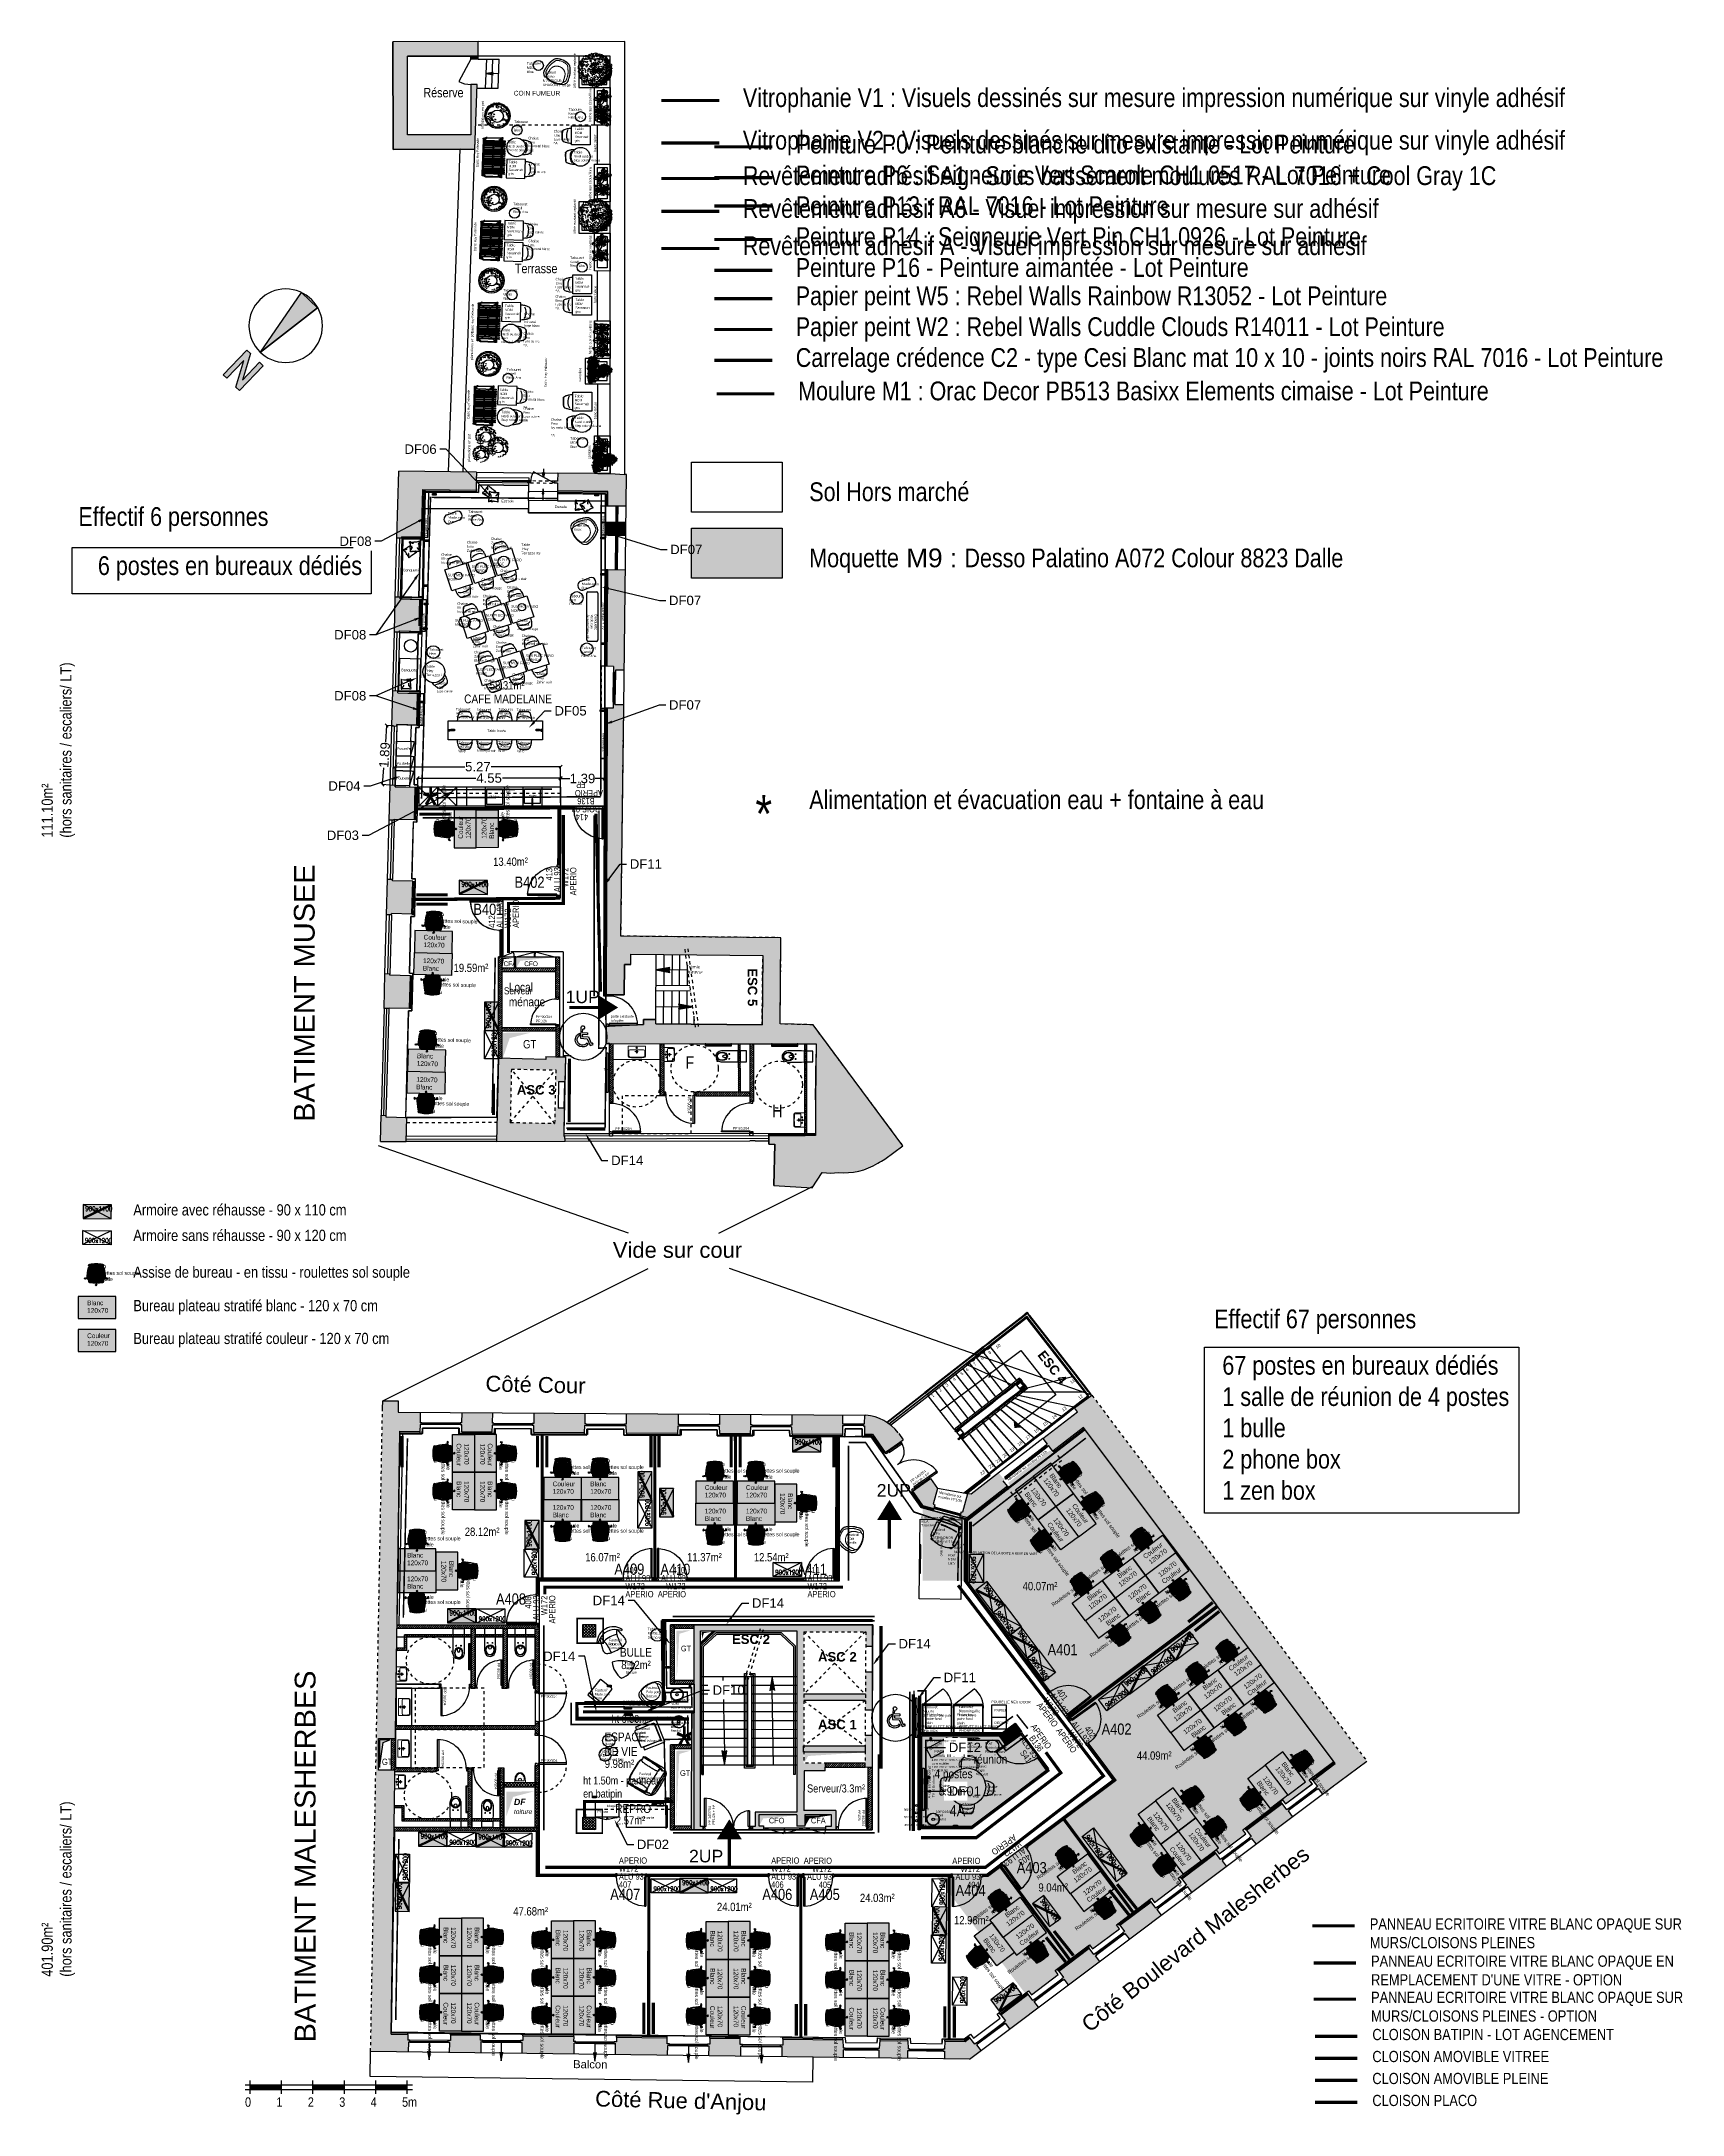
# Model space of a CAD drawing. Extents: x -27 to 25.3, y -8.5 to 57.5.
import ezdxf
from ezdxf import colors
from ezdxf.entities.mleader import LeaderData, LeaderLine
from ezdxf.enums import TextEntityAlignment as Align
from ezdxf.math import Vec2, Vec3

# ---------------------------------------------------------------- set-up
doc = ezdxf.new("R2010")
doc.units = 0
doc.header["$LTSCALE"] = 0.002
for name, pattern in [('ACAD_ISO03W100', [30, 12, -18]), ('AXES2', [28.575, 19.05, -3.175, 3.175, -3.175]), ('CACHE', [0.375, 0.25, -0.125]), ('CACHE2', [4.7625, 3.175, -1.5875]), ('CONTINU', [0]), ('DASHED', [0.75, 0.5, -0.25]), ('HIDDEN', [9.525, 6.35, -3.175]), ('HIDDEN2', [0.1875, 0.125, -0.0625]), ('Tiret', [2.5, 1.25, -1.25])]:
    doc.linetypes.add(name, pattern=pattern)
for name, color, linetype in [('00-SECURITE UP', 12, 'Continuous'), ('01-FAC_CHASSIS', 4, 'Continuous'), ('01-FAC_CHASSIS EXI', 4, 'Continuous'), ('01-STR_MACONNERIE_HACH', 252, 'Continuous'), ('02-CL HACH PLATRE', 6, 'Continuous'), ('02-CLOISON', 2, 'Continuous'), ('02-CLOISON_HACH MACONNERIE', 6, 'Continuous'), ('02-ISOLATION', 6, 'ISOLATION'), ('07-MOBILIER URBAIN', 1, 'Continuous'), ('_ANNO-CONCEPT-T', 7, 'Continuous'), ('A-Etiq_Mob', 7, 'Continuous'), ('A-Etiquettes', 7, 'Continuous'), ('A-legende', 7, 'Continuous'), ('A-mobilier', 252, 'Continuous'), ('A-MobilierAQ', 7, 'Continuous'), ('A-num pièce', 1, 'Continuous'), ('A-texte', 7, 'Continuous'), ('A_T_TEXTE_100e', 7, 'Continuous'), ('ARBRES', 7, 'Continuous'), ('Exit- Etiquette-incendie', 1, 'Continuous')]:
    doc.layers.add(name, color=color, linetype=linetype)
for name, color, linetype, true_color in [('04-MOBILIER', 1, 'Continuous', 0xff0000), ('A-cote', 7, 'Continuous', 0x425746), ('A-Détails', 7, 'Continuous', 0x00a500), ('A-MOQUETTE', 7, 'Continuous', 0xd6e1ff), ('A-placo', 30, 'Continuous', 0xff7f00), ('A-projet', 7, 'Continuous', 0x5b6280), ('A-signalétique', 7, 'Continuous', 0x666666), ('A-vitré', 7, 'Continuous', 0x61becc), ('CONST MOB', 40, 'Continuous', 0xffbf00), ('couleur siege', 1, 'Continuous', 0xff0000), ('Coupe', 1, 'Continuous', 0xff0000), ('Exit- 04-ZON-PLATEAU DE BUREAU', 7, 'Continuous', 0xffc20a), ('SA-ELEVATION', 2, 'Continuous', 0xffff00), ('V_VEGETATION', 7, 'Continuous', 0x3f7f00)]:
    doc.layers.add(name, color=color, linetype=linetype, true_color=true_color)
doc.layers.add('A-portes', color=7, linetype='Continuous', lineweight=25)
doc.layers.add('A_ARBRES', color=86, linetype='CONTINU', lineweight=15)
doc.layers.add('A_ARBRES 2', color=7, linetype='Continuous', lineweight=15, true_color=0x005200)
doc.layers.add('plafond', color=5, linetype='Continuous', lineweight=25, true_color=0x0000ff)
doc.styles.add('ARIAL', font='arial.ttf')
doc.styles.add('COTE 100', font='arial.ttf', dxfattribs={"height": 0.15})
doc.styles.add('COTE 200', font='arial.ttf', dxfattribs={"height": 0.3})
doc.styles.add('FTCOM', font='tahoma.ttf')
doc.styles.add('RENS', font='arial.ttf', dxfattribs={"width": 0.999})
doc.styles.add('ROMAND', font='romand__.ttf', dxfattribs={"width": 0.7})
doc.styles.get("Standard").update_dxf_attribs({"font": 'ARIALN.TTF'})
doc.styles.add('verdana', font='swissc.ttf')
doc.styles.add('Y_TXT_COT', font='arial.ttf', dxfattribs={"height": 0.2})
doc.linetypes.add('ISOLATION', pattern='A,0.00254,-2.54,[134,ltypeshp.shx,S=2.54,R=0,X=-2.54,Y=0],-5.08,[134,ltypeshp.shx,S=2.54,R=180,X=2.54,Y=0],-2.54', length=10.16254)
doc.dimstyles.new('COTE 200', dxfattribs={"dimtxt": 0.3, "dimasz": 0.1, "dimexe": 0, "dimexo": 0.1, "dimgap": 0.03, "dimtad": 0, "dimzin": 1, "dimdsep": 46, "dimtxsty": 'COTE 200', "dimblk": 'OBLIQUE', "dimcen": 2.5, "dimclrd": 256, "dimclre": 256, "dimclrt": 256, "dimadec": 0, "dimazin": 0, "dimtfac": 1, "dimtmove": 1, "dimatfit": 3, "dimldrblk": 'OBLIQUE', "dimfxl": 1, "dimlwd": -1, "dimlwe": -1, "dimarcsym": 0})
pattern_1 = [(45, (-0.09, -0.00041), (-0.03367596, 0.03367596), [])]
pattern_2 = [(45, (-0.053227, 0.000115), (-0.03367596, 0.03367596), [])]

# ---------------------------------------------------------------- blocks, each defined once
blk = doc.blocks.new('echelle')
for p, q in [((0, 0.15), (5.335, 0.15)), ((0, 0), (5.335, 0)), ((0.152, 0.284), (0.152, -0.142)), ((1.152, 0.284), (1.152, -0.142)), ((2.152, 0.284), (2.152, -0.142)), ((3.152, 0.284), (3.152, -0.142)), ((4.152, 0.284), (4.152, -0.142)), ((5.152, 0.284), (5.152, -0.142))]:
    blk.add_line(p, q)
at = {"const_width": 0.15}
for points in [[(0.152, 0.071), (1.152, 0.071)], [(2.152, 0.071), (3.152, 0.071)], [(4.152, 0.071), (5.152, 0.071)]]:
    blk.add_lwpolyline(points, dxfattribs=at)
for s, height, p in [('0', 0.3, (0, -0.553)), ('1', 0.3, (1, -0.553)), ('2', 0.3, (2, -0.553)), ('3', 0.3, (3, -0.553)), ('4', 0.3, (4, -0.553)), ('5m', 0.2997, (5, -0.553))]:
    blk.add_text(s, height=height).set_placement(p)
blk = doc.blocks.new('P_93100')
for p, q in [((0.425, 0.93), (0.465, 0.93)), ((0.425, 0), (0.425, 0.93)), ((0.465, 0), (0.465, 0.93)), ((-0.5, -0.1), (-0.5, 0)), ((-0.5, 0), (-0.465, 0)), ((-0.465, 0), (-0.465, -0.04)), ((0.425, 0), (0.465, 0)), ((0.465, 0), (0.465, -0.04)), ((0.5, 0), (0.465, 0)), ((0.5, -0.1), (0.5, 0)), ((-0.45, -0.1), (-0.5, -0.1)), ((-0.465, -0.04), (-0.45, -0.04)), ((-0.45, -0.04), (-0.45, -0.1)), ((0.465, -0.04), (0.45, -0.04)), ((0.45, -0.04), (0.45, -0.1)), ((0.45, -0.1), (0.5, -0.1))]:
    blk.add_line(p, q)
blk.add_arc((0.465, 0), 0.931, 92.46282, 180)
blk = doc.blocks.new('Poste127')
at = {"transparency": 33554582}
h = blk.add_hatch(color=256, dxfattribs=at)
h.dxf.hatch_style = 1
h.set_gradient(color1=(199, 200, 202), color2=(255, 246, 230), tint=1, name='CURVED')
h.paths.add_polyline_path([(0, 0.7), (0, 0), (1.2, 0), (1.2, 0.7)])
blk.add_lwpolyline([(0, 0.7), (0, 0), (1.2, 0), (1.2, 0.7)], close=True)
at = {"layer": 'A-Etiq_Mob'}
for tag, p in [('FINITION', (0.284, 0.421)), ('DIM', (0.284, 0.18))]:
    blk.add_attdef(tag, p, '', height=0.15, dxfattribs=at)
blk = doc.blocks.new('chaise')
at = {"layer": 'A-mobilier', "ltscale": 0.1, "true_color": 0xc7c8ca}
h = blk.add_hatch(color=9, dxfattribs=at)
h.dxf.hatch_style = 1
h.paths.add_polyline_path([(0.272, 0.456, 0.30076), (0.236, 0.489, 0.043342), (0.008, 0.509, 0.043342), (-0.219, 0.489, 0.300759), (-0.255, 0.456, 0.09791), (-0.223, 0.027, 0.292085), (-0.207, 0.013, 0.040929), (0.008, -0.005, 0.040929), (0.223, 0.013, 0.292085), (0.239, 0.027, 0.09791)])
h.paths.add_polyline_path([(0.159, -0.024, 0.015765), (0.008, -0.018, 0.016739), (-0.152, -0.025), (-0.19, -0.069), (-0.218, -0.103, 0.040824), (-0.213, -0.142, 0.054873), (0.008, -0.167, 0.054873), (0.23, -0.142, 0.02252), (0.233, -0.121), (0.219, -0.101)])
h.paths.add_polyline_path([(0.191, -0.026, 0.003373), (0.159, -0.024), (0.219, -0.101), (0.233, -0.121, 0.02535), (0.235, -0.097)])
h.paths.add_polyline_path([(0.226, -0.03, 0.0036), (0.191, -0.026), (0.235, -0.097, 0.0714)])
h.paths.add_polyline_path([(-0.152, -0.025, 0.003505), (-0.185, -0.027), (-0.196, -0.043), (-0.217, -0.075, 0.030269), (-0.218, -0.103), (-0.19, -0.069)])
h.paths.add_polyline_path([(-0.185, -0.027, 0.002494), (-0.209, -0.03, 0.048116), (-0.217, -0.075), (-0.196, -0.043)], flags=17)
at = {"layer": 'A-mobilier'}
for p, q in [((-0.374, 0.349), (-0.308, 0.33)), ((-0.308, 0.308), (-0.363, 0.33)), ((-0.292, 0.326), (-0.283, 0.323)), ((-0.262, 0.365), (-0.287, 0.365)), ((-0.263, 0.345), (-0.272, 0.345)), ((0.004, 0.509), (0.006, 0.543)), ((0.022, 0.558), (0.023, 0.509)), ((0.279, 0.365), (0.303, 0.365)), ((0.279, 0.345), (0.288, 0.345)), ((0.279, 0.31), (0.309, 0.317)), ((0.309, 0.293), (0.279, 0.282)), ((0.324, 0.32), (0.378, 0.334)), ((0.398, 0.325), (0.324, 0.298)), ((-0.242, -0.066), (-0.241, -0.066)), ((-0.19, -0.069), (-0.219, -0.105)), ((-0.217, -0.075), (-0.196, -0.043)), ((0.233, -0.121), (0.219, -0.101)), ((0.258, -0.066), (0.257, -0.066))]:
    blk.add_line(p, q, dxfattribs=at)
at = {"layer": 'A-mobilier', "linetype": 'HIDDEN'}
for p, q in [((-0.263, 0.29), (-0.293, 0.302)), ((-0.283, 0.323), (-0.263, 0.317)), ((-0.196, -0.043), (-0.185, -0.027)), ((-0.152, -0.025), (-0.19, -0.069)), ((0.219, -0.101), (0.159, -0.024)), ((0.191, -0.026), (0.235, -0.097))]:
    blk.add_line(p, q, dxfattribs=at)
at = {"layer": 'A-mobilier'}
for points in [[(-0.398, 0.31), (-0.363, 0.331), (-0.383, 0.366), (-0.418, 0.345)], [(-0.024, 0.57), (0.006, 0.543), (0.034, 0.572), (0.003, 0.6)], [(0.395, 0.371), (0.378, 0.334), (0.415, 0.317), (0.432, 0.354)]]:
    blk.add_lwpolyline(points, close=True, dxfattribs=at)
for points in [[(-0.243, -0.109), (-0.259, -0.113), (-0.25, -0.153), (-0.237, -0.15)], [(0.255, -0.145), (0.275, -0.147), (0.28, -0.107), (0.259, -0.105)]]:
    blk.add_lwpolyline(points, dxfattribs=at)
for centre, radius, start, end in [((1.039, 0.304), 1.347, 178.21972, 195.28216), ((-0.287, 0.345), 0.02, 90, 178.21972), ((0.842, 0.272), 1.135, 177.27806, 195.5028), ((-0.272, 0.325), 0.02, 90, 177.27806), ((0.845, 0.323), 1.108, 173.12775, 195.49585), ((0.845, 0.323), 1.103, 173.73867, 195.3268), ((-0.212, 0.445), 0.0447, 99.9272, 166.88346), ((-0.203, 0.434), 0.0495, 115.9014, 169.32984), ((-0.207, -0.008), 0.02, 80.75547, 159.0187), ((-0.019, -0.687), 1.184, 88.70463, 100.02355), ((-0.204, 0.032), 0.02, 195.49585, 260.6251), ((0.02, -0.095), 0.243, 156.87025, 192.22581), ((0.008, -0.811), 1.32, 89.99999, 99.92701), ((-0.2, 0.037), 0.02, 195.3268, 260.76651), ((0.008, 1.315), 1.32, 260.6251, 270.00001), ((-0.186, -0.008), 0.02, 114.77846, 159.0187), ((0.008, 1.315), 1.315, 260.76651, 270.00001), ((0.008, -0.811), 1.32, 80.07299, 90.00001), ((0.035, -0.687), 1.184, 79.97645, 91.29537), ((0.008, 1.315), 1.315, 269.99999, 279.23349), ((0.008, 1.315), 1.32, 269.99999, 279.3749), ((0.202, -0.008), 0.02, 20.9813, 65.22154), ((0.216, 0.037), 0.02, 279.23349, 344.6732), ((0.223, -0.008), 0.02, 20.9813, 99.24453), ((-0.003, -0.095), 0.243, 347.77419, 23.12975), ((0.22, 0.032), 0.02, 279.3749, 344.50415), ((-0.829, 0.323), 1.103, 344.6732, 6.26133), ((0.228, 0.445), 0.0447, 13.11654, 80.0728), ((-0.829, 0.323), 1.108, 344.50415, 6.87225), ((0.219, 0.434), 0.0495, 10.67016, 64.0986), ((-0.826, 0.272), 1.135, 344.4972, 2.72194), ((-1.023, 0.304), 1.347, 344.71784, 1.78028), ((0.288, 0.325), 0.02, 2.72194, 90), ((0.303, 0.345), 0.02, 1.78028, 90), ((-0.241, -0.046), 0.02, 195.28216, 270), ((-0.233, -0.026), 0.02, 195.5028, 252.72935), ((0.02, -0.095), 0.263, 159.0187, 193.9621), ((-0.22, -0.145), 0.02, 218.58905, 257.03355), ((0.01, 0.853), 1.044, 257.03355, 269.90038), ((0.02, -0.095), 0.238, 164.15559, 191.46034), ((0.01, 0.853), 1.024, 257.15462, 269.89843), ((0.031, -2.412), 2.399, 90.53628, 95.82876), ((0.01, 0.853), 1.019, 257.33463, 269.89793), ((0.031, -2.412), 2.394, 90.5374, 95.7482), ((-0.014, -2.412), 2.399, 84.17124, 89.46372), ((-0.014, -2.412), 2.394, 84.2518, 89.4626), ((0.006, 0.853), 1.019, 270.10207, 282.66537), ((0.006, 0.853), 1.024, 270.10157, 282.84538), ((0.006, 0.853), 1.044, 270.09962, 282.96645), ((-0.003, -0.095), 0.238, 348.53966, 15.84441), ((0.236, -0.145), 0.02, 282.96645, 321.41095), ((-0.003, -0.095), 0.263, 346.0379, 20.9813), ((0.249, -0.026), 0.02, 287.27065, 344.4972), ((0.257, -0.046), 0.02, 270, 344.71784)]:
    blk.add_arc(centre, radius, start, end, dxfattribs=at)
blk = doc.blocks.new('SiègeT1')
at = {"layer": 'couleur siege', "true_color": 0x8a6689}
for points in [[(-0.208, -0.236), (-0.225, -0.22), (-0.234, -0.197), (-0.236, -0.14), (-0.238, -0.076), (-0.234, -0.012), (-0.228, 0.045), (-0.218, 0.102), (-0.211, 0.132), (-0.201, 0.169), (-0.197, 0.177), (-0.184, 0.18), (-0.12, 0.188), (-0.049, 0.193), (0.009, 0.195), (0.077, 0.193), (0.132, 0.188), (0.169, 0.183), (0.191, 0.179), (0.199, 0.177), (0.204, 0.173), (0.207, 0.164), (0.219, 0.115), (0.231, 0.045), (0.237, -0.005), (0.241, -0.063), (0.241, -0.105), (0.24, -0.159), (0.236, -0.197), (0.235, -0.21), (0.229, -0.22), (0.222, -0.229), (0.213, -0.234), (0.207, -0.236), (0.175, -0.242), (0.114, -0.248), (0.051, -0.251), (-0.05, -0.252), (-0.126, -0.247), (-0.191, -0.238)], [(-0.194, 0.224), (-0.077, 0.21), (0.039, 0.212), (0.155, 0.217), (0.198, 0.222), (0.203, 0.244), (0.204, 0.282), (0.201, 0.321), (0.123, 0.338), (0.039, 0.343), (-0.023, 0.345), (-0.098, 0.338), (-0.149, 0.331), (-0.196, 0.322), (-0.202, 0.3), (-0.201, 0.265)]]:
    blk.add_hatch(color=8, dxfattribs=at).paths.add_polyline_path(points)
at = {"extrusion": (0, 0, -1), "xscale": 0.8999999999999986, "yscale": 0.8999999999999986, "zscale": -0.9, "rotation": 180}
blk.add_blockref('chaise', (0.005, 0.195), dxfattribs=at)
at = {"layer": 'A-Etiq_Mob', "style": 'ROMAND', "width": 0.7}
for tag, p in [('PIETEMENT', (-0.091, -0.031)), ('FINITION', (-0.079, 0.177)), ('COULEUR', (-0.104, -0.424)), ('ASSISE', (-0.088, -0.224))]:
    blk.add_attdef(tag, p, '', height=0.15, dxfattribs=at)
blk = doc.blocks.new('Poste127Couleur')
at = {"transparency": 33554582}
h = blk.add_hatch(color=256, dxfattribs=at)
h.dxf.hatch_style = 1
h.set_gradient(color1=(169, 83, 160), color2=(255, 246, 230), tint=1, name='CURVED')
h.paths.add_polyline_path([(0, 0.703), (0, 0.003), (1.2, 0.003), (1.2, 0.703)])
blk.add_lwpolyline([(0, 0.7), (0, 0), (1.2, 0), (1.2, 0.7)], close=True)
at = {"layer": 'A-Etiq_Mob'}
for tag, p in [('STRATIFIE', (0.284, 0.421)), ('DIM', (0.284, 0.18))]:
    blk.add_attdef(tag, p, '', height=0.15, dxfattribs=at)
blk = doc.blocks.new('A$C35293CD7')
at = {"extrusion": (0, 0, -1)}
h = blk.add_hatch(color=256, dxfattribs=at)
h.dxf.hatch_style = 1
h.paths.add_polyline_path([(-2.951, 5.413), (-3.389, 4.87), (-1.396, 3.703)])
h = blk.add_hatch(color=256, dxfattribs=at)
h.dxf.hatch_style = 1
h.paths.add_polyline_path([(-1.333, 3.387), (-1.428, 3.269), (-0.577, 2.585), (-0.48, 2.706), (-0.84, 3.516), (-0.226, 3.023), (-0.128, 3.144), (-0.978, 3.827), (-1.076, 3.706), (-1.076, 3.705), (-0.716, 2.897), (-1.331, 3.39), (-1.428, 3.269)])
for p, q in [((1.396, 3.703), (2.951, 5.413)), ((3.389, 4.87), (2.951, 5.413)), ((1.396, 3.703), (3.389, 4.87)), ((0.128, 3.144), (0.979, 3.828)), ((0.48, 2.707), (0.84, 3.516)), ((0.978, 3.828), (1.076, 3.706)), ((0.226, 3.023), (0.128, 3.144)), ((1.428, 3.269), (0.577, 2.585))]:
    blk.add_line(p, q, dxfattribs=at)
for points in [[(-2.951, 5.413), (-3.389, 4.87), (-1.396, 3.703), (-2.951, 5.413)], [(-1.333, 3.387), (-1.428, 3.269), (-0.577, 2.585), (-0.48, 2.706), (-0.84, 3.516), (-0.226, 3.023), (-0.128, 3.144), (-0.978, 3.827), (-1.076, 3.706), (-1.076, 3.705), (-1.076, 3.705), (-0.716, 2.897), (-1.331, 3.39), (-1.428, 3.269)]]:
    blk.add_lwpolyline(points, close=True, dxfattribs=at)
blk.add_circle((-2.308, 4.435), 1.17, dxfattribs=at)
blk = doc.blocks.new('BLOC_ATT_RENS_100')
at = {"flags": 8}
for tag, p, height in [('TITRE', (-0.416, 0.675), 0.21), ('N°', (-0.416, 0.973), 0.25), ('SURF', (-0.416, 0.373), 0.15), ('EFFECTIF', (-0.416, 0.073), 0.15), ('HSP', (-0.416, -0.236), 0.15), ('REV.SOL', (-0.416, -0.526), 0.15), ('REV.MUR', (-0.416, -0.826), 0.15), ('PLAF', (-0.416, -1.126), 0.15)]:
    blk.add_attdef(tag, p, '', height=height, dxfattribs=at)
at = {"layer": 'Exit- Etiquette-incendie', "flags": 8}
for tag, p in [('EFFECTIF.MAX', (-0.416, -1.414)), ('SURF.PROG', (-0.416, -1.648))]:
    blk.add_attdef(tag, p, '', height=0.15, dxfattribs=at)
blk = doc.blocks.new('wc PMR')
for points in [[(-0.4, 0.241), (-0.4, 0.261), (-0.35, 0.261), (-0.35, 1.061), (-0.4, 1.061), (-0.4, 1.081), (-0.33, 1.081), (-0.33, 0.241), (-0.4, 0.241)], [(0.175, -0.035), (0.175, -0.235), (-0.175, -0.235), (-0.175, -0.035), (0.175, -0.035)]]:
    blk.add_lwpolyline(points)
for points in [[(-0.178, 0.524), (-0.178, 0.572), (-0.167, 0.629), (-0.136, 0.672)], [(-0.136, 0.672), (-0.105, 0.714), (-0.061, 0.745), (0, 0.745)], [(0.175, 0.035), (0.175, 0.035), (-0.175, 0.035), (-0.175, 0.035)], [(-0.098, 0.315), (-0.098, 0.315), (-0.052, 0.315), (-0.052, 0.315)], [(-0.078, 0.337), (-0.078, 0.337), (-0.078, 0.293), (-0.078, 0.293)], [(0.057, 0.315), (0.057, 0.315), (0.103, 0.315), (0.103, 0.315)], [(0.077, 0.337), (0.077, 0.337), (0.077, 0.294), (0.077, 0.294)]]:
    blk.add_open_spline(points, degree=3)
for points, knots in [([(0, 0.704), (0.075, 0.704), (0.136, 0.631), (0.136, 0.54), (0.136, 0.54), (0.136, 0.449), (0.075, 0.375), (0, 0.375), (0, 0.375), (-0.076, 0.375), (-0.137, 0.449), (-0.137, 0.54), (-0.137, 0.54), (-0.137, 0.631), (-0.076, 0.704), (0, 0.704)], [0, 0, 0, 0, 0.25, 0.25, 0.25, 0.25, 0.5, 0.5, 0.5, 0.5, 0.75, 0.75, 0.75, 0.75, 1, 1, 1, 1]), ([(0, 0.692), (0.068, 0.692), (0.123, 0.626), (0.123, 0.545), (0.123, 0.545), (0.123, 0.463), (0.068, 0.397), (0, 0.397), (0, 0.397), (-0.068, 0.397), (-0.123, 0.463), (-0.123, 0.545), (-0.123, 0.545), (-0.123, 0.626), (-0.068, 0.692), (0, 0.692)], [0, 0, 0, 0, 0.25, 0.25, 0.25, 0.25, 0.5, 0.5, 0.5, 0.5, 0.75, 0.75, 0.75, 0.75, 1, 1, 1, 1]), ([(0, 0.745), (0, 0.745), (0.072, 0.745), (0.123, 0.702), (0.152, 0.647)], [0.5714286, 0.5714286, 0.5714286, 0.5714286, 0.5714286, 0.7142857, 0.7142857, 0.7142857, 0.7142857]), ([(-0.175, 0.035), (-0.175, 0.035), (-0.179, 0.311), (-0.179, 0.418), (-0.178, 0.524)], [0.1428571, 0.1428571, 0.1428571, 0.1428571, 0.1428572, 0.2857143, 0.2857143, 0.2857143, 0.2857143]), ([(-0.078, 0.322), (-0.074, 0.322), (-0.07, 0.319), (-0.07, 0.315), (-0.07, 0.315), (-0.07, 0.311), (-0.074, 0.307), (-0.078, 0.307), (-0.078, 0.307), (-0.082, 0.307), (-0.085, 0.311), (-0.085, 0.315), (-0.085, 0.315), (-0.085, 0.319), (-0.082, 0.322), (-0.078, 0.322)], [0, 0, 0, 0, 0.25, 0.25, 0.25, 0.25, 0.5, 0.5, 0.5, 0.5, 0.75, 0.75, 0.75, 0.75, 1, 1, 1, 1]), ([(0.045, 0.424), (0.045, 0.42), (0.042, 0.415), (0.038, 0.414), (0.038, 0.414), (0.026, 0.409), (0.013, 0.406), (0, 0.406), (0, 0.406), (-0.013, 0.406), (-0.026, 0.409), (-0.038, 0.414), (-0.038, 0.414), (-0.042, 0.415), (-0.045, 0.42), (-0.045, 0.425), (-0.045, 0.425), (-0.043, 0.457), (-0.046, 0.515), (0, 0.515), (0, 0.515), (0.046, 0.515), (0.044, 0.459), (0.045, 0.424)], [0, 0, 0, 0, 0.166667, 0.166667, 0.166667, 0.166667, 0.333333, 0.333333, 0.333333, 0.333333, 0.5, 0.5, 0.5, 0.5, 0.666667, 0.666667, 0.666667, 0.666667, 0.833333, 0.833333, 0.833333, 0.833333, 1, 1, 1, 1]), ([(0.077, 0.322), (0.082, 0.322), (0.085, 0.319), (0.085, 0.315), (0.085, 0.315), (0.085, 0.311), (0.082, 0.307), (0.077, 0.307), (0.077, 0.307), (0.073, 0.307), (0.07, 0.311), (0.07, 0.315), (0.07, 0.315), (0.07, 0.319), (0.073, 0.322), (0.077, 0.322)], [0, 0, 0, 0, 0.25, 0.25, 0.25, 0.25, 0.5, 0.5, 0.5, 0.5, 0.75, 0.75, 0.75, 0.75, 1, 1, 1, 1]), ([(0.152, 0.647), (0.152, 0.647), (0.171, 0.608), (0.178, 0.563), (0.178, 0.524)], [0.7142857, 0.7142857, 0.7142857, 0.7142857, 0.7142857, 0.8571429, 0.8571429, 0.8571429, 0.8571429]), ([(0.178, 0.524), (0.178, 0.524), (0.179, 0.417), (0.178, 0.311), (0.175, 0.035)], [0.8571429, 0.8571429, 0.8571429, 0.8571429, 0.8571429, 1, 1, 1, 1])]:
    blk.add_open_spline(points, degree=3, knots=knots)
blk = doc.blocks.new('WC hand 2')
at = {"linetype": 'Continuous'}
for points, knots in [([(-101.887, 114.244), (-101.887, 114.244), (-101.889, 114.431), (-101.89, 114.537), (-101.889, 114.643)], [0.1428571, 0.1428571, 0.1428571, 0.1428571, 0.1428572, 0.2857143, 0.2857143, 0.2857143, 0.2857143]), ([(-101.711, 114.824), (-101.635, 114.824), (-101.574, 114.75), (-101.574, 114.659), (-101.574, 114.659), (-101.574, 114.568), (-101.635, 114.494), (-101.711, 114.494), (-101.711, 114.494), (-101.786, 114.494), (-101.847, 114.568), (-101.847, 114.659), (-101.847, 114.659), (-101.847, 114.75), (-101.786, 114.824), (-101.711, 114.824)], [0, 0, 0, 0, 0.25, 0.25, 0.25, 0.25, 0.5, 0.5, 0.5, 0.5, 0.75, 0.75, 0.75, 0.75, 1, 1, 1, 1]), ([(-101.711, 114.812), (-101.643, 114.812), (-101.588, 114.745), (-101.588, 114.664), (-101.588, 114.664), (-101.588, 114.582), (-101.643, 114.516), (-101.711, 114.516), (-101.711, 114.516), (-101.778, 114.516), (-101.833, 114.582), (-101.833, 114.664), (-101.833, 114.664), (-101.833, 114.745), (-101.778, 114.812), (-101.711, 114.812)], [0, 0, 0, 0, 0.25, 0.25, 0.25, 0.25, 0.5, 0.5, 0.5, 0.5, 0.75, 0.75, 0.75, 0.75, 1, 1, 1, 1]), ([(-101.788, 114.442), (-101.784, 114.442), (-101.781, 114.438), (-101.781, 114.434), (-101.781, 114.434), (-101.781, 114.43), (-101.784, 114.427), (-101.788, 114.427), (-101.788, 114.427), (-101.792, 114.427), (-101.796, 114.43), (-101.796, 114.434), (-101.796, 114.434), (-101.796, 114.438), (-101.792, 114.442), (-101.788, 114.442)], [0, 0, 0, 0, 0.25, 0.25, 0.25, 0.25, 0.5, 0.5, 0.5, 0.5, 0.75, 0.75, 0.75, 0.75, 1, 1, 1, 1]), ([(-101.666, 114.544), (-101.666, 114.539), (-101.669, 114.535), (-101.672, 114.533), (-101.672, 114.533), (-101.684, 114.528), (-101.697, 114.525), (-101.71, 114.525), (-101.71, 114.525), (-101.724, 114.525), (-101.737, 114.528), (-101.749, 114.533), (-101.749, 114.533), (-101.753, 114.535), (-101.755, 114.54), (-101.755, 114.544), (-101.755, 114.544), (-101.754, 114.576), (-101.757, 114.635), (-101.711, 114.635), (-101.711, 114.635), (-101.665, 114.634), (-101.667, 114.578), (-101.666, 114.544)], [0, 0, 0, 0, 0.166667, 0.166667, 0.166667, 0.166667, 0.333333, 0.333333, 0.333333, 0.333333, 0.5, 0.5, 0.5, 0.5, 0.666667, 0.666667, 0.666667, 0.666667, 0.833333, 0.833333, 0.833333, 0.833333, 1, 1, 1, 1]), ([(-101.711, 114.864), (-101.711, 114.864), (-101.638, 114.864), (-101.587, 114.821), (-101.559, 114.766)], [0.5714286, 0.5714286, 0.5714286, 0.5714286, 0.5714286, 0.7142857, 0.7142857, 0.7142857, 0.7142857]), ([(-101.633, 114.442), (-101.629, 114.442), (-101.626, 114.438), (-101.626, 114.434), (-101.626, 114.434), (-101.626, 114.43), (-101.629, 114.427), (-101.633, 114.427), (-101.633, 114.427), (-101.637, 114.427), (-101.64, 114.43), (-101.64, 114.434), (-101.64, 114.434), (-101.64, 114.438), (-101.637, 114.442), (-101.633, 114.442)], [0, 0, 0, 0, 0.25, 0.25, 0.25, 0.25, 0.5, 0.5, 0.5, 0.5, 0.75, 0.75, 0.75, 0.75, 1, 1, 1, 1]), ([(-101.559, 114.766), (-101.559, 114.766), (-101.539, 114.727), (-101.532, 114.682), (-101.532, 114.643)], [0.7142857, 0.7142857, 0.7142857, 0.7142857, 0.7142857, 0.8571429, 0.8571429, 0.8571429, 0.8571429]), ([(-101.532, 114.643), (-101.532, 114.643), (-101.531, 114.537), (-101.533, 114.43), (-101.535, 114.244)], [0.8571429, 0.8571429, 0.8571429, 0.8571429, 0.8571429, 1, 1, 1, 1])]:
    blk.add_open_spline(points, degree=3, knots=knots, dxfattribs=at)
for points in [[(-101.889, 114.643), (-101.888, 114.691), (-101.877, 114.748), (-101.846, 114.791)], [(-101.535, 114.244), (-101.535, 114.244), (-101.887, 114.244), (-101.887, 114.244)], [(-101.846, 114.791), (-101.815, 114.833), (-101.772, 114.864), (-101.711, 114.864)]]:
    blk.add_open_spline(points, degree=3, dxfattribs=at)
at = {"linetype": 'DASHED'}
for points in [[(-101.809, 114.434), (-101.809, 114.434), (-101.763, 114.434), (-101.763, 114.434)], [(-101.788, 114.456), (-101.788, 114.456), (-101.788, 114.412), (-101.788, 114.412)], [(-101.654, 114.434), (-101.654, 114.434), (-101.607, 114.434), (-101.607, 114.434)], [(-101.633, 114.456), (-101.633, 114.456), (-101.633, 114.413), (-101.633, 114.413)]]:
    blk.add_open_spline(points, degree=3, dxfattribs=at)
blk = doc.blocks.new('WC HF')
blk.add_lwpolyline([(-0.175, 0.035), (-0.175, 0.235), (0.175, 0.235), (0.175, 0.035), (-0.175, 0.035)])
at = {"rotation": 180.0036056120651}
blk.add_blockref('WC hand 2', (-101.718, 114.203), dxfattribs=at)
blk = doc.blocks.new('*U25')
at = {"color": 0, "linetype": 'ByBlock', "lineweight": -2}
for p, q in [((-0.059, 0.028), (-0.165, -0.093)), ((0.078, -0.006), (-0.059, 0.028)), ((-0.015, 0.115), (-0.025, 0.075)), ((0.091, 0.046), (-0.025, 0.075)), ((0.101, 0.086), (-0.015, 0.115)), ((0.091, 0.046), (0.078, -0.006)), ((0.101, 0.086), (0.119, 0.159)), ((0.17, 0.19), (0.108, -0.057)), ((0.154, 0.058), (0.143, 0.012)), ((-0.219, -0.108), (-0.192, -0.075)), ((-0.157, -0.149), (-0.219, -0.108)), ((-0.165, -0.093), (-0.192, -0.075)), ((-0.044, -0.019), (-0.157, -0.149)), ((-0.069, -0.111), (-0.1, -0.147)), ((0.108, -0.057), (-0.044, -0.019))]:
    blk.add_line(p, q, dxfattribs=at)
for centre, radius, start, end in [((0.051, -0.074), 0.168, 205.7208, 51.9423), ((0.051, -0.074), 0.126, 197.2374, 43.1014), ((0.129, 0.2), 0.0419, 345.9413, 255.9413)]:
    blk.add_arc(centre, radius, start, end, dxfattribs=at)
blk = doc.blocks.new('PORTE-GA')
at = {"linetype": 'Continuous'}
blk.add_line((0, 0), (-0.27, 0.96), dxfattribs=at)
at = {"color": 0, "linetype": 'ByBlock'}
blk.add_arc((0, 0), 1, 89.9989, 105.9414, dxfattribs=at)
blk = doc.blocks.new('E1147-p.dwg_01')
at = {"lineweight": 0}
for p, q in [((0.15, 0.27), (0.15, -0.27)), ((0.07, -0.39), (0.17, -0.39)), ((0.17, -0.39), (0.27, -0.38)), ((0.27, -0.38), (0.36, -0.37))]:
    blk.add_line(p, q, dxfattribs=at)
blk.add_lwpolyline([(0.36, -0.37), (0.44, -0.35), (0.52, -0.32), (0.58, -0.28), (0.59, -0.27), (0.64, -0.23), (0.69, -0.18), (0.73, -0.12), (0.75, -0.06), (0.76, 0), (0.75, 0.06), (0.73, 0.12), (0.69, 0.18), (0.64, 0.23), (0.59, 0.27), (0.52, 0.32), (0.44, 0.35), (0.36, 0.37), (0.27, 0.38), (0.17, 0.39), (0.07, 0.39), (0, 0.39), (0, -0.39), (0.07, -0.39)], dxfattribs=at)
blk.add_ellipse((0.16, 0), major_axis=(-0.181, 0), ratio=0.728687, start_param=1.570796, end_param=4.712389, dxfattribs=at)
blk.add_open_spline([(0.17, -0.31), (0.21, -0.31), (0.27, -0.31), (0.36, -0.3), (0.44, -0.28), (0.5, -0.25), (0.56, -0.22), (0.61, -0.18), (0.65, -0.14), (0.68, -0.09), (0.7, -0.04), (0.71, 0), (0.7, 0.04), (0.68, 0.09), (0.65, 0.14), (0.61, 0.18), (0.56, 0.22), (0.5, 0.25), (0.44, 0.28), (0.36, 0.3), (0.27, 0.31), (0.2, 0.32), (0.15, 0.3), (0.15, 0.28), (0.15, 0.27)], degree=3, knots=[0, 0, 0, 0, 4.097726, 7.484061, 10.556982, 13.361806, 15.964175, 18.439472, 20.836209, 23.049526, 24.995909, 26.665544, 28.335179, 30.281562, 32.494879, 34.891475, 37.366912, 39.969231, 42.774055, 45.846879, 49.233313, 53.301965, 54.114427, 55.161375, 55.161375, 55.161375, 55.161375], dxfattribs=at)
blk.add_spline([(0.15, -0.27), (0.16, -0.3), (0.17, -0.31)], degree=3, dxfattribs=at)
blk = doc.blocks.new('plante 1')
at = {"layer": 'V_VEGETATION', "color": 114}
for points in [[(12.722, 22.629), (12.699, 22.632), (12.651, 22.625), (12.679, 22.567), (12.722, 22.536)], [(12.894, 22.486), (12.856, 22.523), (12.797, 22.558), (12.736, 22.582), (12.69, 22.61), (12.662, 22.615)], [(12.763, 22.458), (12.713, 22.431), (12.678, 22.395), (12.665, 22.347), (12.715, 22.326), (12.765, 22.332), (12.834, 22.347), (12.865, 22.374), (12.886, 22.416), (12.902, 22.447), (12.889, 22.462)], [(12.665, 22.347), (12.715, 22.368), (12.749, 22.392), (12.791, 22.413), (12.826, 22.424), (12.876, 22.442), (12.893, 22.458)], [(12.905, 22.473), (12.872, 22.505), (12.824, 22.517), (12.766, 22.517), (12.708, 22.495), (12.695, 22.478), (12.712, 22.463), (12.748, 22.458), (12.796, 22.447), (12.852, 22.448), (12.883, 22.457), (12.905, 22.473)], [(12.905, 22.473), (12.863, 22.48), (12.804, 22.485), (12.738, 22.482), (12.695, 22.478)], [(12.896, 22.488), (12.861, 22.582), (12.807, 22.615), (12.722, 22.629)], [(12.722, 22.536), (12.729, 22.53), (12.761, 22.515)], [(12.92, 22.499), (12.907, 22.502), (12.894, 22.55), (12.87, 22.597), (12.831, 22.626), (12.831, 22.642), (12.878, 22.66), (12.928, 22.66), (12.955, 22.621), (12.955, 22.563), (12.955, 22.523)], [(12.918, 22.5), (12.931, 22.539), (12.926, 22.584), (12.891, 22.626), (12.857, 22.652)], [(12.912, 22.462), (12.945, 22.45), (12.976, 22.432), (12.985, 22.41), (12.991, 22.386), (12.964, 22.377), (12.921, 22.395), (12.906, 22.419), (12.897, 22.453), (12.912, 22.462)], [(12.904, 22.457), (12.921, 22.435), (12.936, 22.41), (12.957, 22.395), (12.987, 22.385)], [(12.915, 22.468), (12.921, 22.502), (12.951, 22.523), (12.994, 22.523), (12.994, 22.502), (12.979, 22.471), (12.936, 22.462), (12.915, 22.468)], [(12.915, 22.468), (12.951, 22.483), (12.97, 22.505), (12.994, 22.523)], [(12.985, 22.523), (13.002, 22.539), (13.049, 22.563), (13.11, 22.568), (13.152, 22.555), (13.146, 22.518), (13.107, 22.487), (13.049, 22.476), (13.004, 22.453), (12.955, 22.447), (12.939, 22.46)], [(12.955, 22.529), (12.997, 22.581), (13.067, 22.62), (13.11, 22.668)], [(13.01, 22.544), (13.052, 22.571), (13.102, 22.584), (13.115, 22.613), (13.115, 22.65), (13.11, 22.668), (13.057, 22.666), (12.999, 22.65), (12.981, 22.61), (12.96, 22.576), (12.955, 22.555)], [(12.986, 22.486), (12.997, 22.489), (13.026, 22.502), (13.047, 22.531), (13.083, 22.534), (13.123, 22.539), (13.152, 22.555)], [(12.953, 22.381), (12.964, 22.371), (12.985, 22.352), (12.985, 22.322), (12.951, 22.313), (12.894, 22.328), (12.884, 22.359), (12.897, 22.389), (12.906, 22.419)], [(12.916, 22.403), (12.918, 22.389), (12.927, 22.359), (12.948, 22.337), (12.951, 22.313)], [(12.973, 22.433), (13.003, 22.429), (13.061, 22.432), (13.128, 22.422), (13.152, 22.38), (13.152, 22.34), (13.11, 22.331), (13.064, 22.343), (13.04, 22.374), (12.987, 22.385)], [(12.985, 22.413), (13.046, 22.407), (13.088, 22.38), (13.152, 22.34)]]:
    blk.add_lwpolyline(points, dxfattribs=at)
blk = doc.blocks.new('plante 2')
at = {"layer": 'V_VEGETATION', "color": 114, "linetype": 'Continuous', "transparency": 33554585}
for points in [[(10.961, 22.589, 0.27), (10.948, 22.548, 0.251), (10.94, 22.569, 0.245)], [(10.96, 22.589, 0.268), (10.961, 22.647, 0.25), (10.949, 22.621, 0.247)], [(10.999, 22.586, 0.308), (11.002, 22.586, 0.308), (10.957, 22.59, 0.262), (10.954, 22.59, 0.262)], [(10.982, 22.587, 0.291), (10.978, 22.537, 0.28), (10.969, 22.509, 0.265), (10.964, 22.556, 0.268)], [(10.988, 22.591, 0.294), (10.988, 22.635, 0.279), (11.003, 22.674, 0.281), (10.969, 22.621, 0.266)], [(11.021, 22.583, 0.318), (10.996, 22.506, 0.294), (10.989, 22.56, 0.299)], [(11.084, 22.578, 0.347), (11.087, 22.578, 0.347), (11.002, 22.586, 0.308), (10.999, 22.586, 0.308)], [(11.046, 22.583, 0.329), (11.026, 22.645, 0.305), (11.058, 22.715, 0.303), (11.005, 22.643, 0.296)], [(11.051, 22.581, 0.332), (11.032, 22.49, 0.309), (11.037, 22.443, 0.305), (11.012, 22.503, 0.302)], [(11.086, 22.578, 0.346), (11.064, 22.637, 0.339), (11.11, 22.772, 0.311), (11.035, 22.633, 0.342)], [(11.095, 22.577, 0.346), (11.058, 22.483, 0.332), (11.061, 22.421, 0.32), (11.036, 22.487, 0.334)], [(11.138, 22.573, 0.343), (11.107, 22.478, 0.327), (11.155, 22.383, 0.306), (11.077, 22.466, 0.327)], [(11.253, 22.562, 0.332), (11.256, 22.562, 0.332), (11.087, 22.578, 0.347), (11.084, 22.578, 0.347)], [(11.135, 22.571, 0.342), (11.113, 22.661, 0.33), (11.137, 22.739, 0.314), (11.085, 22.648, 0.335)], [(11.184, 22.571, 0.337), (11.161, 22.653, 0.326), (11.198, 22.784, 0.3), (11.135, 22.655, 0.328)], [(11.191, 22.568, 0.338), (11.176, 22.494, 0.325), (11.179, 22.379, 0.304), (11.144, 22.51, 0.331)], [(11.285, 22.43, 0.501), (11.238, 22.449, 0.506), (11.174, 22.54, 0.474), (11.228, 22.433, 0.521)], [(11.258, 22.408, 0.505), (11.206, 22.425, 0.499), (11.18, 22.479, 0.487), (11.195, 22.41, 0.501)], [(11.231, 22.564, 0.334), (11.212, 22.668, 0.318), (11.246, 22.773, 0.297), (11.183, 22.668, 0.321)], [(11.242, 22.563, 0.334), (11.218, 22.468, 0.318), (11.215, 22.42, 0.309), (11.203, 22.521, 0.328)], [(11.332, 22.474, 0.455), (11.271, 22.504, 0.46), (11.204, 22.589, 0.432), (11.258, 22.492, 0.472)], [(11.311, 22.45, 0.478), (11.244, 22.485, 0.482), (11.206, 22.536, 0.464), (11.24, 22.465, 0.496)], [(11.267, 22.561, 0.318), (11.25, 22.631, 0.323), (11.26, 22.705, 0.301), (11.228, 22.629, 0.346)], [(11.269, 22.561, 0.317), (11.252, 22.512, 0.317), (11.237, 22.4, 0.293), (11.231, 22.489, 0.329)], [(11.356, 22.493, 0.434), (11.283, 22.536, 0.435), (11.232, 22.607, 0.41), (11.27, 22.522, 0.448)], [(11.38, 22.551, 0.204), (11.383, 22.551, 0.204), (11.256, 22.562, 0.332), (11.253, 22.562, 0.332)], [(11.302, 22.558, 0.283), (11.283, 22.515, 0.287), (11.27, 22.433, 0.272), (11.267, 22.524, 0.306)], [(11.3, 22.556, 0.285), (11.285, 22.617, 0.29), (11.298, 22.711, 0.262), (11.27, 22.649, 0.3)], [(11.37, 22.505, 0.409), (11.324, 22.537, 0.421), (11.279, 22.578, 0.405), (11.322, 22.531, 0.446)], [(11.379, 22.511, 0.372), (11.338, 22.538, 0.384), (11.282, 22.589, 0.363), (11.316, 22.551, 0.398)], [(11.367, 22.503, 0.424), (11.37, 22.503, 0.424), (11.287, 22.429, 0.502), (11.284, 22.429, 0.502)], [(11.332, 22.555, 0.253), (11.31, 22.513, 0.261), (11.294, 22.448, 0.254), (11.294, 22.517, 0.277)], [(11.33, 22.555, 0.254), (11.319, 22.605, 0.258), (11.329, 22.666, 0.238), (11.304, 22.609, 0.272)], [(11.311, 22.452, 0.478), (11.347, 22.38, 0.476), (11.418, 22.347, 0.439), (11.34, 22.358, 0.487)], [(11.384, 22.518, 0.339), (11.351, 22.54, 0.348), (11.315, 22.574, 0.332), (11.347, 22.539, 0.363)], [(11.429, 22.663, 0.558), (11.37, 22.679, 0.552), (11.319, 22.687, 0.532), (11.383, 22.699, 0.569)], [(11.424, 22.617, 0.512), (11.385, 22.63, 0.517), (11.324, 22.648, 0.502), (11.367, 22.64, 0.533)], [(11.337, 22.476, 0.453), (11.369, 22.424, 0.447), (11.431, 22.356, 0.427), (11.346, 22.418, 0.464)], [(11.426, 22.629, 0.534), (11.35, 22.653, 0.529), (11.339, 22.657, 0.522), (11.391, 22.658, 0.544)], [(11.432, 22.698, 0.582), (11.357, 22.726, 0.58), (11.348, 22.728, 0.543), (11.387, 22.748, 0.592)], [(11.423, 22.607, 0.475), (11.389, 22.62, 0.484), (11.351, 22.634, 0.476), (11.395, 22.623, 0.503)], [(11.435, 22.725, 0.602), (11.36, 22.758, 0.603), (11.352, 22.762, 0.592), (11.364, 22.773, 0.614)], [(11.454, 22.467, 0.254), (11.417, 22.433, 0.258), (11.358, 22.412, 0.238), (11.421, 22.419, 0.272)], [(11.362, 22.498, 0.429), (11.401, 22.429, 0.424), (11.425, 22.399, 0.418), (11.367, 22.453, 0.44)], [(11.423, 22.599, 0.442), (11.389, 22.612, 0.455), (11.364, 22.624, 0.454), (11.391, 22.616, 0.472)], [(11.439, 22.761, 0.61), (11.367, 22.786, 0.598), (11.37, 22.784, 0.591), (11.377, 22.802, 0.601)], [(11.395, 22.528, 0.284), (11.398, 22.528, 0.284), (11.37, 22.503, 0.424), (11.367, 22.503, 0.424)], [(11.371, 22.506, 0.407), (11.391, 22.47, 0.412), (11.442, 22.395, 0.398), (11.398, 22.45, 0.428)], [(11.378, 22.513, 0.371), (11.395, 22.48, 0.379), (11.432, 22.424, 0.371), (11.389, 22.482, 0.399)], [(11.503, 22.669, 0.317), (11.469, 22.708, 0.317), (11.38, 22.777, 0.293), (11.46, 22.738, 0.329)], [(11.38, 22.551, 0.204), (11.383, 22.551, 0.204), (11.42, 22.547, 0.05), (11.417, 22.547, 0.05)], [(11.445, 22.826, 0.609), (11.405, 22.834, 0.601), (11.383, 22.847, 0.594), (11.421, 22.848, 0.599)], [(11.385, 22.518, 0.338), (11.401, 22.486, 0.35), (11.429, 22.44, 0.349), (11.397, 22.484, 0.367)], [(11.548, 22.733, 0.338), (11.492, 22.783, 0.325), (11.39, 22.837, 0.304), (11.522, 22.802, 0.331)], [(11.484, 22.642, 0.283), (11.457, 22.68, 0.287), (11.392, 22.732, 0.272), (11.472, 22.689, 0.306)], [(11.467, 22.617, 0.253), (11.441, 22.658, 0.261), (11.393, 22.704, 0.254), (11.452, 22.669, 0.277)], [(11.395, 22.528, 0.284), (11.398, 22.528, 0.284), (11.421, 22.548, 0.112), (11.418, 22.548, 0.112)], [(11.579, 22.777, 0.343), (11.513, 22.85, 0.327), (11.406, 22.856, 0.306), (11.517, 22.883, 0.327)], [(11.519, 22.691, 0.334), (11.448, 22.759, 0.318), (11.408, 22.786, 0.309), (11.501, 22.746, 0.328)], [(11.447, 22.849, 0.603), (11.415, 22.866, 0.593), (11.432, 22.874, 0.593)], [(11.439, 22.578, 0.204), (11.442, 22.578, 0.204), (11.42, 22.547, 0.05), (11.417, 22.547, 0.05)], [(11.433, 22.513, 0.204), (11.436, 22.513, 0.204), (11.42, 22.547, 0.05), (11.417, 22.547, 0.05)], [(11.421, 22.585, 0.389), (11.424, 22.585, 0.389), (11.421, 22.555, 0.216), (11.418, 22.555, 0.216)], [(11.447, 22.556, 0.284), (11.45, 22.556, 0.284), (11.421, 22.548, 0.112), (11.418, 22.548, 0.112)], [(11.421, 22.585, 0.389), (11.424, 22.585, 0.389), (11.428, 22.622, 0.529), (11.425, 22.622, 0.529)], [(11.422, 22.608, 0.477), (11.443, 22.615, 0.489), (11.519, 22.616, 0.468), (11.468, 22.621, 0.503)], [(11.423, 22.6, 0.444), (11.435, 22.605, 0.453), (11.484, 22.605, 0.437), (11.437, 22.61, 0.468)], [(11.424, 22.618, 0.513), (11.453, 22.626, 0.526), (11.513, 22.627, 0.51), (11.45, 22.632, 0.551)], [(11.425, 22.622, 0.529), (11.428, 22.622, 0.529), (11.439, 22.733, 0.607), (11.436, 22.733, 0.607)], [(11.426, 22.637, 0.539), (11.509, 22.654, 0.539), (11.552, 22.642, 0.515), (11.51, 22.673, 0.553)], [(11.431, 22.699, 0.583), (11.503, 22.718, 0.586), (11.523, 22.712, 0.569), (11.493, 22.736, 0.6)], [(11.431, 22.667, 0.56), (11.497, 22.687, 0.564), (11.56, 22.674, 0.536), (11.498, 22.704, 0.577)], [(11.433, 22.513, 0.204), (11.436, 22.513, 0.204), (11.49, 22.397, 0.332), (11.486, 22.397, 0.332)], [(11.436, 22.733, 0.607), (11.439, 22.733, 0.607), (11.446, 22.807, 0.614), (11.443, 22.807, 0.614)], [(11.436, 22.732, 0.605), (11.484, 22.749, 0.611), (11.525, 22.749, 0.579), (11.48, 22.768, 0.625)], [(11.439, 22.578, 0.204), (11.442, 22.578, 0.204), (11.516, 22.682, 0.332), (11.513, 22.682, 0.332)], [(11.441, 22.766, 0.609), (11.491, 22.789, 0.603), (11.522, 22.784, 0.592), (11.489, 22.807, 0.606)], [(11.443, 22.807, 0.614), (11.446, 22.807, 0.614), (11.451, 22.857, 0.6), (11.448, 22.857, 0.6)], [(11.447, 22.556, 0.284), (11.45, 22.556, 0.284), (11.487, 22.566, 0.424), (11.483, 22.566, 0.424)], [(11.448, 22.82, 0.609), (11.484, 22.826, 0.6), (11.495, 22.82, 0.597), (11.473, 22.845, 0.598)], [(11.453, 22.469, 0.253), (11.501, 22.471, 0.261), (11.565, 22.49, 0.254), (11.505, 22.456, 0.277)], [(11.461, 22.56, 0.338), (11.461, 22.596, 0.35), (11.456, 22.65, 0.349), (11.465, 22.596, 0.367)], [(11.469, 22.562, 0.371), (11.468, 22.598, 0.379), (11.46, 22.666, 0.371), (11.474, 22.594, 0.399)], [(11.462, 22.56, 0.339), (11.481, 22.525, 0.348), (11.499, 22.479, 0.332), (11.486, 22.525, 0.363)], [(11.479, 22.565, 0.407), (11.476, 22.606, 0.412), (11.465, 22.696, 0.398), (11.479, 22.627, 0.428)], [(11.466, 22.442, 0.283), (11.512, 22.447, 0.287), (11.59, 22.477, 0.272), (11.513, 22.429, 0.306)], [(11.468, 22.619, 0.254), (11.517, 22.604, 0.258), (11.564, 22.564, 0.238), (11.527, 22.614, 0.272)], [(11.47, 22.564, 0.372), (11.494, 22.521, 0.384), (11.522, 22.45, 0.363), (11.508, 22.5, 0.398)], [(11.49, 22.568, 0.429), (11.486, 22.647, 0.424), (11.478, 22.685, 0.418), (11.505, 22.61, 0.44)], [(11.48, 22.565, 0.409), (11.507, 22.516, 0.421), (11.529, 22.46, 0.405), (11.512, 22.521, 0.446)], [(11.48, 22.412, 0.317), (11.531, 22.422, 0.317), (11.635, 22.464, 0.293), (11.561, 22.415, 0.329)], [(11.483, 22.566, 0.424), (11.487, 22.566, 0.424), (11.594, 22.596, 0.502), (11.591, 22.596, 0.502)], [(11.484, 22.645, 0.285), (11.544, 22.627, 0.29), (11.619, 22.569, 0.262), (11.579, 22.624, 0.3)], [(11.604, 22.811, 0.346), (11.541, 22.89, 0.332), (11.486, 22.919, 0.32), (11.556, 22.907, 0.334)], [(11.523, 22.577, 0.453), (11.517, 22.637, 0.447), (11.492, 22.725, 0.427), (11.54, 22.633, 0.464)], [(11.498, 22.57, 0.434), (11.544, 22.499, 0.435), (11.558, 22.413, 0.41), (11.562, 22.505, 0.448)], [(11.504, 22.671, 0.318), (11.573, 22.65, 0.323), (11.633, 22.604, 0.301), (11.582, 22.67, 0.346)], [(11.557, 22.586, 0.478), (11.556, 22.666, 0.476), (11.507, 22.728, 0.439), (11.573, 22.684, 0.487)], [(11.513, 22.682, 0.332), (11.516, 22.682, 0.332), (11.613, 22.82, 0.347), (11.61, 22.82, 0.347)], [(11.629, 22.847, 0.332), (11.56, 22.91, 0.309), (11.517, 22.929, 0.305), (11.581, 22.921, 0.302)], [(11.525, 22.7, 0.334), (11.624, 22.665, 0.318), (11.698, 22.582, 0.297), (11.639, 22.69, 0.321)], [(11.528, 22.576, 0.455), (11.569, 22.522, 0.46), (11.592, 22.417, 0.432), (11.586, 22.527, 0.472)], [(11.554, 22.737, 0.337), (11.636, 22.716, 0.326), (11.732, 22.619, 0.3), (11.652, 22.738, 0.328)], [(11.558, 22.588, 0.478), (11.602, 22.527, 0.482), (11.613, 22.465, 0.464), (11.614, 22.544, 0.496)], [(11.583, 22.594, 0.497), (11.587, 22.675, 0.498), (11.573, 22.722, 0.487), (11.602, 22.677, 0.509)], [(11.579, 22.78, 0.342), (11.668, 22.754, 0.33), (11.723, 22.695, 0.314), (11.671, 22.784, 0.335)], [(11.589, 22.595, 0.501), (11.623, 22.557, 0.506), (11.641, 22.447, 0.474), (11.639, 22.567, 0.521)], [(11.591, 22.596, 0.502), (11.594, 22.596, 0.502), (11.666, 22.615, 0.509), (11.663, 22.615, 0.509)], [(11.647, 22.872, 0.318), (11.593, 22.933, 0.294), (11.643, 22.912, 0.299)], [(11.618, 22.603, 0.505), (11.615, 22.679, 0.494), (11.601, 22.713, 0.487), (11.634, 22.675, 0.497)], [(11.67, 22.905, 0.291), (11.627, 22.932, 0.28), (11.608, 22.955, 0.265), (11.651, 22.936, 0.268)], [(11.609, 22.819, 0.346), (11.672, 22.808, 0.339), (11.765, 22.701, 0.311), (11.683, 22.835, 0.342)], [(11.61, 22.821, 0.347), (11.613, 22.821, 0.347), (11.662, 22.89, 0.308), (11.659, 22.89, 0.308)], [(11.624, 22.603, 0.505), (11.663, 22.564, 0.499), (11.662, 22.504, 0.487), (11.679, 22.572, 0.501)], [(11.634, 22.85, 0.329), (11.698, 22.837, 0.305), (11.742, 22.775, 0.303), (11.706, 22.857, 0.296)], [(11.644, 22.61, 0.507), (11.649, 22.677, 0.498), (11.666, 22.638, 0.506)], [(11.681, 22.921, 0.27), (11.653, 22.953, 0.251), (11.675, 22.95, 0.245)], [(11.659, 22.89, 0.308), (11.662, 22.89, 0.308), (11.689, 22.928, 0.262), (11.686, 22.928, 0.262)], [(11.663, 22.615, 0.509), (11.666, 22.615, 0.509), (11.714, 22.629, 0.496), (11.711, 22.629, 0.496)], [(11.67, 22.897, 0.294), (11.708, 22.875, 0.279), (11.734, 22.843, 0.281), (11.706, 22.899, 0.266)], [(11.681, 22.621, 0.504), (11.674, 22.66, 0.496), (11.678, 22.685, 0.489), (11.693, 22.651, 0.494)], [(11.677, 22.616, 0.504), (11.695, 22.584, 0.496), (11.695, 22.551, 0.492), (11.709, 22.601, 0.493)], [(11.682, 22.922, 0.268), (11.731, 22.892, 0.25), (11.715, 22.915, 0.247)], [(11.703, 22.627, 0.498), (11.708, 22.662, 0.488), (11.721, 22.65, 0.489)], [(11.704, 22.627, 0.497), (11.726, 22.585, 0.486), (11.728, 22.608, 0.488)], [(11.196, 22.35, 0.497), (11.158, 22.378, 0.486), (11.167, 22.357, 0.488)], [(11.216, 22.373, 0.504), (11.186, 22.393, 0.496), (11.171, 22.422, 0.492), (11.181, 22.372, 0.493)], [(11.228, 22.379, 0.509), (11.232, 22.379, 0.509), (11.194, 22.346, 0.496), (11.191, 22.346, 0.496)], [(11.198, 22.351, 0.498), (11.209, 22.317, 0.488), (11.192, 22.323, 0.489)], [(11.214, 22.366, 0.504), (11.239, 22.334, 0.496), (11.246, 22.309, 0.489), (11.217, 22.334, 0.494)], [(11.284, 22.429, 0.502), (11.287, 22.429, 0.502), (11.232, 22.379, 0.509), (11.228, 22.379, 0.509)], [(11.243, 22.392, 0.507), (11.269, 22.33, 0.498), (11.236, 22.357, 0.506)], [(11.263, 22.41, 0.505), (11.299, 22.343, 0.494), (11.328, 22.319, 0.487), (11.28, 22.338, 0.497)], [(11.29, 22.434, 0.497), (11.323, 22.359, 0.498), (11.356, 22.323, 0.487), (11.311, 22.351, 0.509)], [(11.496, 22.377, 0.334), (11.416, 22.309, 0.318), (11.307, 22.286, 0.297), (11.43, 22.284, 0.321)], [(11.513, 22.334, 0.337), (11.454, 22.273, 0.326), (11.322, 22.239, 0.3), (11.465, 22.249, 0.328)], [(11.468, 22.441, 0.285), (11.423, 22.398, 0.29), (11.335, 22.362, 0.262), (11.402, 22.369, 0.3)], [(11.481, 22.41, 0.318), (11.428, 22.361, 0.323), (11.359, 22.332, 0.301), (11.441, 22.343, 0.346)], [(11.556, 22.246, 0.346), (11.516, 22.196, 0.339), (11.376, 22.169, 0.311), (11.534, 22.173, 0.342)], [(11.538, 22.291, 0.342), (11.47, 22.227, 0.33), (11.392, 22.208, 0.314), (11.496, 22.209, 0.335)], [(11.571, 22.208, 0.329), (11.528, 22.159, 0.305), (11.452, 22.152, 0.303), (11.541, 22.142, 0.296)], [(11.486, 22.397, 0.332), (11.49, 22.397, 0.332), (11.56, 22.244, 0.347), (11.557, 22.244, 0.347)], [(11.491, 22.387, 0.334), (11.585, 22.414, 0.318), (11.628, 22.436, 0.309), (11.547, 22.375, 0.328)], [(11.513, 22.341, 0.338), (11.584, 22.365, 0.325), (11.682, 22.425, 0.304), (11.586, 22.329, 0.331)], [(11.594, 22.153, 0.294), (11.556, 22.131, 0.279), (11.515, 22.125, 0.281), (11.577, 22.122, 0.266)], [(11.535, 22.292, 0.343), (11.632, 22.313, 0.327), (11.69, 22.402, 0.306), (11.658, 22.293, 0.327)], [(11.553, 22.254, 0.346), (11.652, 22.269, 0.332), (11.705, 22.302, 0.32), (11.66, 22.247, 0.334)], [(11.557, 22.243, 0.347), (11.561, 22.243, 0.347), (11.596, 22.166, 0.308), (11.593, 22.166, 0.308)], [(11.61, 22.13, 0.268), (11.559, 22.103, 0.25), (11.587, 22.105, 0.247)], [(11.571, 22.214, 0.332), (11.66, 22.242, 0.309), (11.698, 22.27, 0.305), (11.658, 22.219, 0.302)], [(11.584, 22.186, 0.318), (11.663, 22.203, 0.294), (11.62, 22.17, 0.299)], [(11.593, 22.166, 0.308), (11.596, 22.166, 0.308), (11.615, 22.124, 0.262), (11.612, 22.124, 0.262)], [(11.601, 22.15, 0.291), (11.646, 22.173, 0.28), (11.675, 22.178, 0.265), (11.637, 22.15, 0.268)], [(11.609, 22.131, 0.27), (11.651, 22.141, 0.251), (11.637, 22.123, 0.245)]]:
    blk.add_3dface(points, dxfattribs=at)
blk = doc.blocks.new('A$C5C45123F')
at = {"layer": 'A_ARBRES', "color": 114, "transparency": 33554508}
for centre, major_axis, ratio in [((-1.48, 0.09), (-0.0825, -0.0201), 0.173491), ((-1.42, 0.42), (-0.0533, 0.0157), 0.181818), ((-1.38, 0.63), (-0.0725, 0.0441), 0.173491), ((-1.35, 0.3), (-0.0429, 0.0732), 0.173491), ((-1.39, -0.04), (0, 0.0556), 0.181818), ((-1.32, 0.72), (-0.0626, 0.0574), 0.173491), ((-1.34, 0.37), (-0.0249, 0.0285), 0.35903), ((-1.32, 0.51), (-0.0152, 0.048), 0.20698), ((-1.31, 0.44), (-0.0352, -0.0188), 0.268316), ((-1.3, 0.61), (-0.0248, 0.0497), 0.181818), ((-1.28, 0.08), (-0.0248, 0.0497), 0.181818), ((-1.23, 0.59), (-0.0248, 0.0497), 0.181818), ((-1.23, 0.48), (-0.0152, 0.048), 0.20698), ((-1.21, 0.1), (-0.0248, 0.0497), 0.181818), ((-1.15, 0.77), (-0.0533, 0.0157), 0.181818), ((-1.18, 0.33), (0, 0.0379), 0.35903), ((-1.13, 0.98), (-0.0393, 0.0071), 0.268316), ((-1.11, 0.33), (-0.0339, 0.0372), 0.20698), ((-1.09, 0.73), (0, 0.0379), 0.35903), ((-1.06, 0.08), (-0.0393, 0.0071), 0.268316), ((-1.06, 0.73), (0, 0.0556), 0.181818), ((-1.01, 0.9), (-0.0533, 0.0157), 0.181818), ((-1.03, 0.43), (-0.0152, 0.048), 0.20698), ((-0.98, 0.03), (-0.0339, 0.0372), 0.20698), ((-0.91, 0.99), (-0.0533, 0.0157), 0.181818), ((-0.92, 1.15), (-0.0361, 0.0422), 0.181818), ((-0.9, 0.67), (-0.0339, 0.0372), 0.20698), ((-0.89, 0.3), (-0.0393, 0.0071), 0.268316), ((-0.88, 0.43), (-0.0375, -0.0139), 0.268316), ((-0.87, 0.23), (0, 0.0379), 0.35903), ((-0.85, 1.16), (0, 0.0379), 0.35903), ((-0.77, 0.7), (-0.0825, -0.0201), 0.173491), ((-0.77, 0.34), (-0.0825, -0.0201), 0.173491), ((-0.8, 0.63), (-0.0393, 0.0071), 0.268316), ((-0.8, 0.25), (-0.0339, 0.0372), 0.20698), ((-0.77, 1.21), (-0.0248, 0.0497), 0.181818), ((-0.79, 0.92), (0, 0.0556), 0.181818), ((-0.72, 1.11), (-0.0533, 0.0157), 0.181818), ((-0.74, 0.49), (-0.0249, 0.0285), 0.35903), ((-0.72, 0.01), (-0.0375, -0.0139), 0.268316), ((-0.67, 0.46), (-0.0393, 0.0071), 0.268316), ((-0.67, 1.03), (0, 0.0556), 0.181818), ((-0.63, 1.12), (-0.0352, -0.0188), 0.268316), ((-0.63, 1.07), (-0.0249, 0.0285), 0.35903), ((-0.63, 0.1), (0, 0.0379), 0.35903), ((-0.58, 1.32), (-0.0393, 0.0071), 0.268316), ((-0.58, 0.06), (-0.0357, 0.0127), 0.35903), ((-0.58, 0), (-0.0357, 0.0127), 0.35903), ((-0.56, 1.08), (-0.0393, 0.0071), 0.268316), ((-0.54, 0.27), (-0.0357, 0.0127), 0.35903), ((-0.51, 0.81), (-0.0393, 0.0071), 0.268316), ((-0.45, 1.02), (-0.0825, -0.0201), 0.173491), ((-0.49, 1.26), (-0.0248, 0.0497), 0.181818), ((-0.5, 0.74), (0, 0.0379), 0.35903), ((-0.46, 0.21), (-0.0393, 0.0071), 0.268316), ((-0.43, 0.8), (-0.0328, 0.0227), 0.268316), ((-0.43, 0.75), (-0.0339, 0.0372), 0.20698), ((-0.45, 0.33), (-0.0152, 0.048), 0.20698), ((-0.4, 0.51), (-0.0328, 0.0227), 0.268316), ((-0.4, 0.41), (-0.0357, 0.0127), 0.35903), ((-0.39, 0.57), (-0.0393, 0.0071), 0.268316), ((-0.4, 0), (-0.0152, 0.048), 0.20698), ((-0.36, 0.19), (-0.0375, -0.0139), 0.268316), ((-0.37, 1.4), (0, 0.0556), 0.181818), ((-0.33, 1.34), (-0.0393, 0.0071), 0.268316), ((-0.32, 1.14), (-0.0339, 0.0372), 0.20698), ((-0.32, 0.3), (-0.0328, 0.0227), 0.268316), ((-0.32, 0.57), (-0.0328, 0.0227), 0.268316), ((-0.33, 0.48), (0, 0.0379), 0.35903), ((-0.31, 0.04), (-0.0248, 0.0497), 0.181818), ((-0.27, 0.52), (-0.0393, 0.0071), 0.268316), ((-0.27, 0.46), (-0.0328, 0.0227), 0.268316), ((-0.29, 0.35), (-0.0152, 0.048), 0.20698), ((-0.28, 1.03), (0, 0.0379), 0.35903), ((-0.24, 1.11), (-0.0352, -0.0188), 0.268316), ((-0.24, 0.39), (-0.0248, 0.0497), 0.181818), ((-0.23, 0.51), (-0.0256, -0.0306), 0.268316), ((-0.23, 0.12), (-0.0256, -0.0306), 0.268316), ((-0.22, 1.41), (-0.0248, 0.0497), 0.181818), ((-0.2, 0.44), (-0.0256, -0.0306), 0.268316), ((-0.17, 1.25), (-0.0429, 0.0732), 0.173491), ((-0.19, 0.62), (-0.0256, -0.0306), 0.268316), ((-0.19, 0.57), (-0.0357, 0.0127), 0.35903), ((-0.18, 0.48), (-0.0256, -0.0306), 0.268316), ((-0.18, 0.06), (-0.0256, -0.0306), 0.268316), ((-0.16, 0.89), (-0.0339, 0.0372), 0.20698), ((-0.14, 0.37), (-0.0357, 0.0127), 0.35903), ((-0.12, 0.48), (-0.0357, 0.0127), 0.35903), ((-0.12, 0.42), (-0.0256, -0.0306), 0.268316), ((-0.12, 0.14), (-0.0375, -0.0139), 0.268316), ((-0.1, 0.28), (-0.0393, 0.0071), 0.268316), ((-0.12, 1.12), (0, 0.0556), 0.181818), ((-0.1, 0.55), (-0.0248, 0.0497), 0.181818), ((-0.1, 0.8), (0, 0.0379), 0.35903), ((-0.08, 1.42), (0, 0.0556), 0.181818), ((-0.04, 0.06), (-0.0339, 0.0372), 0.20698), ((-0.04, 0.63), (-0.0256, -0.0306), 0.268316), ((-0.04, 0.48), (-0.0256, -0.0306), 0.268316), ((-0.03, 0.59), (-0.0256, -0.0306), 0.268316), ((-0.01, 1.31), (-0.0393, 0.0071), 0.268316), ((-0.02, 0.78), (-0.0248, 0.0497), 0.181818), ((0.03, 0.31), (-0.0825, -0.0201), 0.173491), ((0, 0.87), (-0.0393, 0.0071), 0.268316), ((-0.01, 0.41), (-0.0357, 0.0127), 0.35903), ((-0.01, 0.2), (-0.0248, 0.0497), 0.181818), ((0.05, 0.54), (-0.0339, 0.0372), 0.20698), ((0.04, 0), (-0.0249, 0.0285), 0.35903), ((0.04, 1.37), (0, 0.0556), 0.181818), ((0.06, 0.43), (0, 0.0379), 0.35903), ((0.09, 1.35), (-0.0248, 0.0497), 0.181818), ((0.1, 1.14), (-0.0393, 0.0071), 0.268316), ((0.13, 0.54), (-0.0328, 0.0227), 0.268316), ((0.12, 0.46), (-0.0249, 0.0285), 0.35903), ((0.14, 0.62), (-0.0357, 0.0127), 0.35903), ((0.16, 0.01), (-0.0328, 0.0227), 0.268316), ((0.18, 0.95), (-0.0393, 0.0071), 0.268316), ((0.19, 1.27), (-0.0393, 0.0071), 0.268316), ((0.2, 0.46), (-0.0357, 0.0127), 0.35903), ((0.21, 0.75), (-0.0248, 0.0497), 0.181818), ((0.22, 0.27), (-0.0375, -0.0139), 0.268316), ((0.23, 0.56), (-0.0357, 0.0127), 0.35903), ((0.24, 0.17), (-0.0393, 0.0071), 0.268316), ((0.24, 0.02), (-0.0328, 0.0227), 0.268316), ((0.25, 0.13), (-0.0375, -0.0139), 0.268316), ((0.25, 0.45), (-0.0248, 0.0497), 0.181818), ((0.25, 1.35), (0, 0.0556), 0.181818), ((0.29, 0.91), (-0.0339, 0.0372), 0.20698), ((0.32, 1.28), (-0.0352, -0.0188), 0.268316), ((0.34, 0.61), (-0.0357, 0.0127), 0.35903), ((0.32, 0.05), (0, 0.0556), 0.181818), ((0.35, 0.74), (-0.0248, 0.0497), 0.181818), ((0.37, 0.26), (-0.0375, -0.0139), 0.268316), ((0.38, 1.16), (-0.0393, 0.0071), 0.268316), ((0.39, 0.04), (-0.0429, 0.0732), 0.173491), ((0.39, 1.33), (-0.0248, 0.0497), 0.181818), ((0.42, 0.47), (-0.0339, 0.0372), 0.20698), ((0.48, 0.64), (-0.0825, -0.0201), 0.173491), ((0.45, 0.05), (-0.0328, 0.0227), 0.268316), ((0.53, 0.9), (-0.0825, -0.0201), 0.173491), ((0.48, 0.99), (-0.0248, 0.0497), 0.181818), ((0.5, 0.26), (-0.0248, 0.0497), 0.181818), ((0.5, 0.05), (-0.0152, 0.048), 0.20698), ((0.56, 1.32), (-0.0339, 0.0372), 0.20698), ((0.61, 1.08), (-0.0626, 0.0574), 0.173491), ((0.58, 0.05), (-0.0328, 0.0227), 0.268316), ((0.59, 0.21), (-0.0375, -0.0139), 0.268316), ((0.58, -0.03), (-0.0256, -0.0306), 0.268316), ((0.58, 0.73), (0, 0.0556), 0.181818), ((0.65, 1.12), (-0.0725, 0.0441), 0.173491), ((0.63, 0.83), (-0.0352, -0.0188), 0.268316), ((0.63, 0.1), (-0.0249, 0.0285), 0.35903), ((0.66, 0.49), (-0.0248, 0.0497), 0.181818), ((0.72, 0.32), (-0.0825, -0.0201), 0.173491), ((0.69, 0), (-0.0357, 0.0127), 0.35903), ((0.69, 1.22), (-0.0248, 0.0497), 0.181818), ((0.69, 0.19), (-0.0256, -0.0306), 0.268316), ((0.72, 0.15), (-0.0256, -0.0306), 0.268316), ((0.75, 0.68), (-0.0248, 0.0497), 0.181818), ((0.79, -0.01), (-0.0626, 0.0574), 0.173491), ((0.79, 0.43), (-0.0429, 0.0732), 0.173491), ((0.77, 0.83), (-0.0152, 0.048), 0.20698), ((0.83, 1), (-0.0375, -0.0139), 0.268316), ((0.87, 0.9), (-0.0626, 0.0574), 0.173491), ((0.85, 0.21), (-0.0393, 0.0071), 0.268316), ((0.85, 0.12), (-0.0375, -0.0139), 0.268316), ((0.86, 0.77), (-0.0361, 0.0422), 0.181818), ((0.87, 1.07), (-0.0361, 0.0422), 0.181818), ((0.9, 0.59), (-0.0429, 0.0732), 0.173491), ((0.86, 0.43), (0, 0.0379), 0.35903), ((0.89, 0.34), (-0.0249, 0.0285), 0.35903), ((0.92, 0.98), (-0.0533, 0.0157), 0.181818), ((0.92, 0.25), (-0.0357, 0.0127), 0.35903), ((0.92, 0.04), (-0.0393, 0.0071), 0.268316), ((0.95, 1.02), (-0.0533, 0.0157), 0.181818), ((0.99, 0.73), (-0.0825, -0.0201), 0.173491), ((0.95, 0.84), (-0.0152, 0.048), 0.20698), ((0.99, 0.14), (-0.0375, -0.0139), 0.268316), ((1.02, 0.49), (-0.0533, 0.0157), 0.181818), ((1, 0.61), (-0.0248, 0.0497), 0.181818), ((1.01, 0.3), (-0.0375, -0.0139), 0.268316), ((1.04, 0.95), (-0.0375, -0.0139), 0.268316), ((1.05, 0.64), (-0.0361, 0.0422), 0.181818), ((1.03, 0.22), (-0.0152, 0.048), 0.20698), ((1.07, 0.85), (-0.0248, 0.0497), 0.181818), ((1.05, 0.09), (0, 0.0556), 0.181818), ((1.1, 0.72), (-0.0352, -0.0188), 0.268316), ((1.08, 0.36), (0, 0.0556), 0.181818), ((1.1, 0.23), (-0.0249, 0.0285), 0.35903), ((1.11, 0.12), (-0.0361, 0.0422), 0.181818), ((1.14, 0.63), (-0.0626, 0.0574), 0.173491), ((1.14, 0.53), (-0.0375, -0.0139), 0.268316), ((1.11, 0.47), (0, 0.0556), 0.181818), ((1.17, 0.31), (-0.0626, 0.0574), 0.173491), ((1.14, 0.79), (-0.0249, 0.0285), 0.35903), ((1.15, 0), (-0.0248, 0.0497), 0.181818), ((1.17, 0.86), (-0.0248, 0.0497), 0.181818), ((1.2, 0.73), (-0.0533, 0.0157), 0.181818), ((1.18, 0.17), (-0.0328, 0.0227), 0.268316), ((1.22, 0.49), (-0.0249, 0.0285), 0.35903), ((1.24, 0.69), (-0.0249, 0.0285), 0.35903), ((1.24, 0.4), (-0.0352, -0.0188), 0.268316), ((1.28, 0.31), (-0.0626, 0.0574), 0.173491), ((1.28, 0.1), (-0.0533, 0.0157), 0.181818), ((1.26, 0.21), (-0.0249, 0.0285), 0.35903), ((1.27, 0.51), (-0.0248, 0.0497), 0.181818), ((1.27, -0.01), (-0.0249, 0.0285), 0.35903), ((1.34, 0.34), (-0.0626, 0.0574), 0.173491), ((1.36, 0.19), (-0.0352, -0.0188), 0.268316), ((1.38, 0.06), (-0.0361, 0.0422), 0.181818), ((1.38, 0.01), (-0.0357, 0.0127), 0.35903), ((1.41, 0.13), (-0.0357, 0.0127), 0.35903), ((1.45, 0.11), (-0.0361, 0.0422), 0.181818), ((-1.49, -0.21), (-0.0393, 0.0071), 0.268316), ((-1.45, -0.52), (-0.0393, 0.0071), 0.268316), ((-1.39, -0.58), (-0.0328, 0.0227), 0.268316), ((-1.32, -0.72), (-0.0825, -0.0201), 0.173491), ((-1.33, -0.29), (-0.0533, 0.0157), 0.181818), ((-1.33, -0.43), (-0.0357, 0.0127), 0.35903), ((-1.31, -0.34), (-0.0352, -0.0188), 0.268316), ((-1.26, -0.2), (-0.0339, 0.0372), 0.20698), ((-1.24, -0.84), (-0.0248, 0.0497), 0.181818), ((-1.18, -0.09), (-0.0825, -0.0201), 0.173491), ((-1.2, -0.36), (-0.0429, 0.0732), 0.173491), ((-1.18, -0.26), (-0.0375, -0.0139), 0.268316), ((-1.14, -0.32), (-0.0533, 0.0157), 0.181818), ((-1.16, -0.59), (-0.0393, 0.0071), 0.268316), ((-1.12, -0.48), (-0.0328, 0.0227), 0.268316), ((-1.11, -1.03), (-0.0393, 0.0071), 0.268316), ((-1.09, -0.68), (-0.0357, 0.0127), 0.35903), ((-1.07, -0.82), (-0.0375, -0.0139), 0.268316), ((-1, -1.13), (-0.0825, -0.0201), 0.173491), ((-1.02, -0.58), (-0.0357, 0.0127), 0.35903), ((-1.03, -1.06), (-0.0328, 0.0227), 0.268316), ((-1.01, -0.95), (-0.0328, 0.0227), 0.268316), ((-0.98, -0.8), (-0.0393, 0.0071), 0.268316), ((-0.96, -0.68), (-0.0357, 0.0127), 0.35903), ((-0.92, -0.08), (-0.0393, 0.0071), 0.268316), ((-0.92, -0.24), (-0.0248, 0.0497), 0.181818), ((-0.84, -0.58), (-0.0825, -0.0201), 0.173491), ((-0.88, -0.48), (-0.0256, -0.0306), 0.268316), ((-0.88, -1), (-0.0248, 0.0497), 0.181818), ((-0.87, -0.54), (-0.0256, -0.0306), 0.268316), ((-0.86, -0.96), (-0.0328, 0.0227), 0.268316), ((-0.85, -1.21), (-0.0248, 0.0497), 0.181818), ((-0.83, -0.71), (-0.0328, 0.0227), 0.268316), ((-0.82, -0.65), (-0.0256, -0.0306), 0.268316), ((-0.78, -0.5), (-0.0256, -0.0306), 0.268316), ((-0.8, -0.9), (0, 0.0379), 0.35903), ((-0.75, -1.04), (-0.0375, -0.0139), 0.268316), ((-0.75, -0.61), (-0.0248, 0.0497), 0.181818), ((-0.74, -0.82), (-0.0352, -0.0188), 0.268316), ((-0.69, -1.32), (-0.0825, -0.0201), 0.173491), ((-0.74, -0.7), (-0.0256, -0.0306), 0.268316), ((-0.72, -0.36), (-0.0393, 0.0071), 0.268316), ((-0.73, -0.52), (-0.0256, -0.0306), 0.268316), ((-0.72, -0.59), (-0.0328, 0.0227), 0.268316), ((-0.72, -0.16), (-0.0248, 0.0497), 0.181818), ((-0.71, -0.89), (-0.0328, 0.0227), 0.268316), ((-0.69, -0.57), (-0.0328, 0.0227), 0.268316), ((-0.67, -1.07), (-0.0533, 0.0157), 0.181818), ((-0.67, -0.46), (-0.0256, -0.0306), 0.268316), ((-0.67, -1.15), (-0.0248, 0.0497), 0.181818), ((-0.64, -0.05), (-0.0375, -0.0139), 0.268316), ((-0.6, -1.4), (-0.0248, 0.0497), 0.181818), ((-0.58, -1.37), (-0.0152, 0.048), 0.20698), ((-0.57, -1.23), (-0.0152, 0.048), 0.20698), ((-0.55, -1.31), (-0.0393, 0.0071), 0.268316), ((-0.55, -0.6), (-0.0248, 0.0497), 0.181818), ((-0.51, -1.02), (-0.0393, 0.0071), 0.268316), ((-0.5, -0.01), (-0.0393, 0.0071), 0.268316), ((-0.5, -0.23), (-0.0339, 0.0372), 0.20698), ((-0.51, -0.87), (-0.0248, 0.0497), 0.181818), ((-0.51, -1.18), (-0.0152, 0.048), 0.20698), ((-0.46, -0.97), (-0.0357, 0.0127), 0.35903), ((-0.47, -0.34), (0, 0.0379), 0.35903), ((-0.45, -1.24), (-0.0352, -0.0188), 0.268316), ((-0.43, -0.13), (-0.0357, 0.0127), 0.35903), ((-0.41, -0.72), (-0.0256, -0.0306), 0.268316), ((-0.4, -1.03), (-0.0375, -0.0139), 0.268316), ((-0.41, -1.42), (-0.0248, 0.0497), 0.181818), ((-0.39, -0.38), (-0.0357, 0.0127), 0.35903), ((-0.39, -0.96), (-0.0339, 0.0372), 0.20698), ((-0.33, -1.29), (-0.0725, 0.0441), 0.173491), ((-0.38, -1.34), (-0.0152, 0.048), 0.20698), ((-0.35, -0.26), (-0.0248, 0.0497), 0.181818), ((-0.37, -1.1), (0, 0.0379), 0.35903), ((-0.34, -0.41), (-0.0256, -0.0306), 0.268316), ((-0.27, -0.47), (-0.0825, -0.0201), 0.173491), ((-0.27, -1.09), (-0.0725, 0.0441), 0.173491), ((-0.31, -0.54), (-0.0248, 0.0497), 0.181818), ((-0.29, -0.9), (-0.0375, -0.0139), 0.268316), ((-0.3, -1.17), (-0.0248, 0.0497), 0.181818), ((-0.28, -1.01), (-0.0393, 0.0071), 0.268316), ((-0.27, -0.39), (-0.0256, -0.0306), 0.268316), ((-0.26, -0.82), (-0.0339, 0.0372), 0.20698), ((-0.26, -0.13), (-0.0256, -0.0306), 0.268316), ((-0.28, -1.49), (0, 0.0556), 0.181818), ((-0.25, -0.75), (-0.0256, -0.0306), 0.268316), ((-0.23, -0.23), (-0.0256, -0.0306), 0.268316), ((-0.21, -0.18), (-0.0375, -0.0139), 0.268316), ((-0.22, -0.29), (-0.0256, -0.0306), 0.268316), ((-0.23, -1.29), (-0.0152, 0.048), 0.20698), ((-0.15, -0.03), (-0.0848, -0.0036), 0.173491), ((-0.2, -0.36), (-0.0256, -0.0306), 0.268316), ((-0.18, -0.11), (-0.0256, -0.0306), 0.268316), ((-0.2, -1.46), (0, 0.0556), 0.181818), ((-0.16, -0.96), (-0.0375, -0.0139), 0.268316), ((-0.15, -1.46), (-0.0339, 0.0372), 0.20698), ((-0.17, -1.29), (0, 0.0556), 0.181818), ((-0.15, -1.38), (-0.0249, 0.0285), 0.35903), ((-0.13, -0.64), (-0.0375, -0.0139), 0.268316), ((-0.13, -0.28), (-0.0248, 0.0497), 0.181818), ((-0.12, -0.47), (-0.0375, -0.0139), 0.268316), ((-0.12, -0.88), (-0.0375, -0.0139), 0.268316), ((-0.11, -0.82), (-0.0248, 0.0497), 0.181818), ((-0.09, -0.08), (-0.0375, -0.0139), 0.268316), ((-0.1, -0.14), (-0.0256, -0.0306), 0.268316), ((-0.08, -1.23), (-0.0375, -0.0139), 0.268316), ((-0.07, -0.18), (-0.0375, -0.0139), 0.268316), ((-0.08, -1.09), (-0.0248, 0.0497), 0.181818), ((-0.07, -1.36), (-0.0339, 0.0372), 0.20698), ((-0.06, -0.26), (-0.0375, -0.0139), 0.268316), ((-0.06, -0.34), (-0.0152, 0.048), 0.20698), ((-0.05, -0.95), (-0.0256, -0.0306), 0.268316), ((-0.03, -0.32), (-0.0357, 0.0127), 0.35903), ((-0.02, -0.71), (-0.0375, -0.0139), 0.268316), ((-0.02, -0.17), (-0.0328, 0.0227), 0.268316), ((-0.02, -1.27), (-0.0249, 0.0285), 0.35903), ((0.03, -1.45), (-0.0429, 0.0732), 0.173491), ((0.01, -0.29), (-0.0152, 0.048), 0.20698), ((0.03, -0.55), (-0.0352, -0.0188), 0.268316), ((0.03, -0.59), (-0.0375, -0.0139), 0.268316), ((0.02, -0.07), (-0.0152, 0.048), 0.20698), ((0.04, -0.14), (-0.0357, 0.0127), 0.35903), ((0.02, -1.35), (0, 0.0556), 0.181818), ((0.07, -0.26), (-0.0339, 0.0372), 0.20698), ((0.08, -1.26), (-0.0393, 0.0071), 0.268316), ((0.06, -1.11), (0, 0.0556), 0.181818), ((0.1, -0.19), (-0.0375, -0.0139), 0.268316), ((0.1, -0.88), (-0.0393, 0.0071), 0.268316), ((0.09, -0.1), (-0.0152, 0.048), 0.20698), ((0.1, -0.06), (-0.0152, 0.048), 0.20698), ((0.12, -1.09), (-0.0339, 0.0372), 0.20698), ((0.11, -1.4), (-0.0152, 0.048), 0.20698), ((0.13, -0.92), (-0.0375, -0.0139), 0.268316), ((0.14, -0.18), (-0.0328, 0.0227), 0.268316), ((0.13, -0.68), (-0.0248, 0.0497), 0.181818), ((0.11, -1.2), (0, 0.0556), 0.181818), ((0.15, -1.3), (-0.0339, 0.0372), 0.20698), ((0.15, -0.1), (-0.0256, -0.0306), 0.268316), ((0.15, -0.3), (-0.0256, -0.0306), 0.268316), ((0.19, -0.85), (-0.0352, -0.0188), 0.268316), ((0.2, -0.15), (-0.0357, 0.0127), 0.35903), ((0.2, -0.24), (-0.0357, 0.0127), 0.35903), ((0.2, -0.7), (-0.0375, -0.0139), 0.268316), ((0.19, -1.13), (0, 0.0556), 0.181818), ((0.21, -0.09), (-0.0152, 0.048), 0.20698), ((0.2, -1.4), (0, 0.0556), 0.181818), ((0.23, -0.37), (-0.0248, 0.0497), 0.181818), ((0.25, -0.03), (-0.0357, 0.0127), 0.35903), ((0.24, -0.79), (-0.0256, -0.0306), 0.268316), ((0.23, -1.28), (-0.0152, 0.048), 0.20698), ((0.24, -1), (0, 0.0556), 0.181818), ((0.26, -1.39), (-0.0339, 0.0372), 0.20698), ((0.27, -0.11), (-0.0152, 0.048), 0.20698), ((0.27, -1.08), (-0.0339, 0.0372), 0.20698), ((0.29, -0.19), (-0.0375, -0.0139), 0.268316), ((0.3, -1.27), (-0.0249, 0.0285), 0.35903), ((0.3, -0.06), (-0.0248, 0.0497), 0.181818), ((0.31, -0.6), (-0.0375, -0.0139), 0.268316), ((0.3, -0.73), (-0.0256, -0.0306), 0.268316), ((0.33, -0.43), (-0.0256, -0.0306), 0.268316), ((0.32, -1.35), (0, 0.0556), 0.181818), ((0.33, -0.94), (0, 0.0556), 0.181818), ((0.36, -1.23), (-0.0339, 0.0372), 0.20698), ((0.36, -0.5), (-0.0375, -0.0139), 0.268316), ((0.37, -0.33), (-0.0248, 0.0497), 0.181818), ((0.39, -0.06), (-0.0328, 0.0227), 0.268316), ((0.39, -0.59), (-0.0393, 0.0071), 0.268316), ((0.37, -0.93), (-0.0152, 0.048), 0.20698), ((0.4, -0.13), (-0.0357, 0.0127), 0.35903), ((0.4, -0.17), (-0.0357, 0.0127), 0.35903), ((0.37, -1.34), (0, 0.0556), 0.181818), ((0.41, -0.28), (-0.0328, 0.0227), 0.268316), ((0.4, -1.09), (-0.0249, 0.0285), 0.35903), ((0.42, -0.21), (-0.0357, 0.0127), 0.35903), ((0.42, -1.26), (-0.0352, -0.0188), 0.268316), ((0.44, -0.83), (-0.0248, 0.0497), 0.181818), ((0.46, -0.71), (-0.0339, 0.0372), 0.20698), ((0.43, -1.17), (0, 0.0556), 0.181818), ((0.48, -1), (-0.0249, 0.0285), 0.35903), ((0.48, -1.35), (-0.0248, 0.0497), 0.181818), ((0.5, -0.27), (-0.0357, 0.0127), 0.35903), ((0.51, -0.07), (-0.0328, 0.0227), 0.268316), ((0.56, -0.54), (-0.0725, 0.0441), 0.173491), ((0.52, -0.8), (-0.0357, 0.0127), 0.35903), ((0.5, -1.12), (-0.0152, 0.048), 0.20698), ((0.52, -0.2), (-0.0375, -0.0139), 0.268316), ((0.54, -0.4), (-0.0375, -0.0139), 0.268316), ((0.55, -0.71), (-0.0375, -0.0139), 0.268316), ((0.55, -0.87), (-0.0375, -0.0139), 0.268316), ((0.53, -1.21), (0, 0.0556), 0.181818), ((0.56, -1.32), (-0.0248, 0.0497), 0.181818), ((0.58, -1.27), (-0.0393, 0.0071), 0.268316), ((0.58, -1.03), (0, 0.0556), 0.181818), ((0.67, -0.35), (-0.0825, -0.0201), 0.173491), ((0.62, -0.11), (-0.0357, 0.0127), 0.35903), ((0.64, -0.3), (-0.0352, -0.0188), 0.268316), ((0.65, -0.05), (-0.0357, 0.0127), 0.35903), ((0.68, -0.2), (-0.0626, 0.0574), 0.173491), ((0.66, -0.45), (-0.0375, -0.0139), 0.268316), ((0.68, -0.79), (-0.0429, 0.0732), 0.173491), ((0.65, -1.17), (0, 0.0556), 0.181818), ((0.68, -0.7), (-0.0249, 0.0285), 0.35903), ((0.69, -0.97), (-0.0352, -0.0188), 0.268316), ((0.66, -1.04), (0, 0.0556), 0.181818), ((0.66, -1.31), (0, 0.0556), 0.181818), ((0.71, -1.02), (-0.0357, 0.0127), 0.35903), ((0.7, -1.13), (-0.0248, 0.0497), 0.181818), ((0.71, -1.27), (-0.0361, 0.0422), 0.181818), ((0.72, -1.25), (-0.0357, 0.0127), 0.35903), ((0.74, -0.53), (-0.0352, -0.0188), 0.268316), ((0.79, -0.88), (-0.0825, -0.0201), 0.173491), ((0.78, -0.34), (-0.0429, 0.0732), 0.173491), ((0.77, -0.66), (-0.0357, 0.0127), 0.35903), ((0.82, -0.72), (-0.0825, -0.0201), 0.173491), ((0.79, -1.18), (-0.0429, 0.0732), 0.173491), ((0.76, -1.02), (0, 0.0556), 0.181818), ((0.81, -0.26), (-0.0533, 0.0157), 0.181818), ((0.8, -0.81), (-0.0375, -0.0139), 0.268316), ((0.8, -1.12), (-0.0357, 0.0127), 0.35903), ((0.81, -1.02), (-0.0248, 0.0497), 0.181818), ((0.84, -0.95), (-0.0393, 0.0071), 0.268316), ((0.84, -0.58), (0, 0.0556), 0.181818), ((0.85, -0.14), (0, 0.0379), 0.35903), ((0.88, -1.18), (-0.0339, 0.0372), 0.20698), ((0.89, -0.2), (-0.0393, 0.0071), 0.268316), ((0.93, -0.34), (-0.0825, -0.0201), 0.173491), ((0.89, -0.58), (-0.0361, 0.0422), 0.181818), ((0.89, -1.09), (-0.0393, 0.0071), 0.268316), ((0.91, -0.88), (-0.0393, 0.0071), 0.268316), ((0.95, -1.03), (-0.0825, -0.0201), 0.173491), ((0.93, -0.54), (-0.0533, 0.0157), 0.181818), ((0.92, -0.81), (-0.0361, 0.0422), 0.181818), ((0.92, -0.28), (-0.0357, 0.0127), 0.35903), ((0.93, -0.4), (-0.0357, 0.0127), 0.35903), ((0.93, -0.67), (-0.0249, 0.0285), 0.35903), ((0.94, -0.49), (-0.0357, 0.0127), 0.35903), ((0.94, -0.95), (-0.0328, 0.0227), 0.268316), ((0.95, -1.1), (-0.0328, 0.0227), 0.268316), ((0.95, -0.2), (-0.0152, 0.048), 0.20698), ((0.98, -0.66), (-0.0393, 0.0071), 0.268316), ((0.99, -0.87), (-0.0328, 0.0227), 0.268316), ((1.03, -0.93), (-0.0725, 0.0441), 0.173491), ((1, -0.09), (-0.0375, -0.0139), 0.268316), ((1, -0.47), (-0.0361, 0.0422), 0.181818), ((1.03, -0.42), (-0.0533, 0.0157), 0.181818), ((1.06, -0.73), (-0.0825, -0.0201), 0.173491), ((1.03, -0.78), (-0.0393, 0.0071), 0.268316), ((1.04, -0.57), (-0.0375, -0.0139), 0.268316), ((1.04, -0.83), (-0.0352, -0.0188), 0.268316), ((1.04, -0.97), (-0.0249, 0.0285), 0.35903), ((1.12, -0.24), (-0.0825, -0.0201), 0.173491), ((1.06, -0.65), (-0.0357, 0.0127), 0.35903), ((1.1, -0.09), (-0.0533, 0.0157), 0.181818), ((1.08, -0.14), (-0.0249, 0.0285), 0.35903), ((1.1, -0.48), (-0.0357, 0.0127), 0.35903), ((1.07, -0.89), (0, 0.0556), 0.181818), ((1.12, -0.83), (-0.0533, 0.0157), 0.181818), ((1.14, -0.95), (-0.0533, 0.0157), 0.181818), ((1.13, -0.58), (-0.0328, 0.0227), 0.268316), ((1.14, -0.07), (-0.0361, 0.0422), 0.181818), ((1.13, -0.78), (-0.0328, 0.0227), 0.268316), ((1.15, -0.38), (-0.0352, -0.0188), 0.268316), ((1.16, -0.69), (-0.0361, 0.0422), 0.181818), ((1.17, -0.9), (-0.0328, 0.0227), 0.268316), ((1.2, -0.68), (-0.0626, 0.0574), 0.173491), ((1.17, -0.45), (0, 0.0556), 0.181818), ((1.21, -0.56), (-0.0352, -0.0188), 0.268316), ((1.22, -0.42), (-0.0249, 0.0285), 0.35903), ((1.23, -0.06), (-0.0375, -0.0139), 0.268316), ((1.26, -0.33), (-0.0626, 0.0574), 0.173491), ((1.22, -0.15), (0, 0.0379), 0.35903), ((1.21, -0.8), (0, 0.0556), 0.181818), ((1.25, -0.38), (-0.0361, 0.0422), 0.181818), ((1.25, -0.22), (-0.0256, -0.0306), 0.268316), ((1.3, -0.46), (-0.0533, 0.0157), 0.181818), ((1.31, -0.66), (-0.0533, 0.0157), 0.181818), ((1.27, -0.5), (0, 0.0379), 0.35903), ((1.3, -0.27), (-0.0375, -0.0139), 0.268316), ((1.29, -0.11), (0, 0.0556), 0.181818), ((1.32, -0.58), (-0.0249, 0.0285), 0.35903), ((1.3, -0.72), (0, 0.0556), 0.181818), ((1.34, -0.07), (-0.0248, 0.0497), 0.181818), ((1.39, -0.18), (-0.0626, 0.0574), 0.173491), ((1.36, -0.24), (-0.0357, 0.0127), 0.35903), ((1.37, -0.32), (-0.0361, 0.0422), 0.181818), ((1.34, -0.35), (0, 0.0556), 0.181818), ((1.42, -0.08), (-0.0249, 0.0285), 0.35903)]:
    blk.add_ellipse(centre, major_axis=major_axis, ratio=ratio, dxfattribs=at)
blk = doc.blocks.new('A$C3A121032')
at = {"layer": 'A_ARBRES', "color": 114, "flags": 128}
for points in [[(-1.83, 1.3, 0.414214), (-2.19, 1.21, 0.459935), (-2.09, 0.9, 0.349896), (-2.52, 0.49, 0.286029), (-2.29, -0.04, 0.286029)], [(-2.2, 0.03, 0.380199), (-2.48, -0.2, 0.449066), (-2.25, -0.48, 0.207987), (-2.3, -1.04, 0.302776), (-1.88, -1.42, 0.302776)], [(-0.41, 2.01, 0.268773), (-0.46, 2.19, 0.272179), (-0.64, 2.3, 0.341858), (-1.03, 2.02, 0.843657), (-1.7, 1.16)], [(1.1, 2.03, 0.793073), (0.9, 2.23, 0.641698), (0.54, 2.2, 0.107924), (0.48, 2.3, 0.188686), (0.08, 2.47, 0.355041), (-0.4, 2.12, 0.355041)], [(1.87, 0.83, 0.268045), (2.07, 1.11, 0.44711), (1.73, 1.5, 0.791627), (1.39, 1.91, 0.791627)], [(2.18, -0.25, 0.961047), (2.22, 0.25, 0.39603), (2.46, 0.69, 0.253927), (2.02, 0.93, 0.253927)], [(-2.01, -1.14, 0.618034), (-1.68, -1.6, 0.717444), (-1.03, -2.11, 0.523531), (-0.27, -2.26)], [(-0.37, -2.23, 0.582026), (0.78, -2.12, 0.582026)], [(0.68, -2.18, 0.7448), (1.13, -2.14, 0.7448)], [(0.96, -1.77, 0.173214), (1.21, -1.94, 0.276984), (1.64, -1.81, 0.386607), (1.76, -1.4)], [(1.11, -2.19, 0.812467), (1.17, -1.91, 0.812467)], [(1.75, -1.42, 0.811394), (1.97, -1.09, 0.811394)], [(1.86, -1.13, 0.366924), (2.45, -0.66, 0.32332), (2.21, -0.13)]]:
    blk.add_lwpolyline(points, format="xyb", dxfattribs=at)
at = {"layer": 'A_ARBRES', "color": 114}
for points in [[(-1.52, 0.66, 0.739436), (-1.83, 0.36, 0.051839)], [(-1.83, 1.3, -0.050969), (-1.8, 1.28, -0.050969)], [(-1.31, 1.22, 0.630995), (-1.71, 0.67, 0.22097)], [(0.74, 1.48, 0.371583), (0.11, 1.58, -0.026241)], [(1.27, 1.68, 0.462946), (0.52, 1.63, 0.683921)], [(-1.48, -1.72, 0.390661), (-1.08, -1.59, -14.928545)], [(-1.33, -1.36, 0.373788), (-0.73, -1.6, -8.339894)], [(0.73, -1.42, -0.773288), (0.37, -1.75, 0.644244)], [(1.19, -1.25, -0.451149), (0.73, -1.66, 0.358645)]]:
    blk.add_lwpolyline(points, format="xyb", dxfattribs=at)
blk.add_circle((0, 0), 0.4, dxfattribs=at)
blk.add_arc((1.08, 1.8), 0.34, 9.6193, 184.081, dxfattribs=at)
blk = doc.blocks.new('Xref-R4-2018-11')
h = blk.add_hatch(color=256)
h.dxf.hatch_style = 1
h.paths.add_polyline_path([(-9.891, 49.663), (-10.114, 49.624), (-9.891, 49.583), (-9.904, 49.623)])
h = blk.add_hatch(color=256)
h.dxf.hatch_style = 1
h.paths.add_polyline_path([(-8.269, 36.243), (-8.297, 36.399), (-8.325, 36.244), (-8.297, 36.253)])
h = blk.add_hatch(color=256)
h.dxf.hatch_style = 1
h.paths.add_polyline_path([(-8.256, 36.914), (-8.286, 36.759), (-8.311, 36.915), (-8.284, 36.905)])
h = blk.add_hatch(color=256)
h.dxf.hatch_style = 1
h.paths.add_polyline_path([(-9.58, 21.458), (-9.587, 21.154), (-9.55, 21.419), (-9.243, 21.459)])
at = {"lineweight": 13, "transparency": 33554687}
h = blk.add_hatch(dxfattribs=at)
h.set_pattern_fill('ANSI31', color=256, scale=0.015)
h.set_pattern_definition([(45, (-1.390467, -1.510157), (-0.03367596, 0.03367596), [])])
h.paths.add_polyline_path([(-9.165, 21.489), (-9.215, 21.489), (-9.215, 21.139), (-9.165, 21.139)])
h = blk.add_hatch(color=256)
h.dxf.hatch_style = 1
h.paths.add_polyline_path([(-9.139, 21.458), (-9.145, 21.154), (-9.023, 21.368), (-8.014, 21.472)])
h = blk.add_hatch(color=256)
h.dxf.hatch_style = 1
h.paths.add_polyline_path([(-4.258, 21.157), (-4.708, 21.081), (-4.259, 20.996), (-4.286, 21.077)])
h = blk.add_hatch(color=256)
h.dxf.hatch_style = 1
h.paths.add_polyline_path([(-3.982, 19.824), (-3.532, 19.9), (-3.981, 19.984), (-3.954, 19.904)])
h = blk.add_hatch(color=256)
h.dxf.hatch_style = 1
h.paths.add_polyline_path([(-9.573, 19.072), (-9.576, 18.28), (-9.362, 18.904), (-8.696, 19.079)])
h = blk.add_hatch(color=256)
h.dxf.hatch_style = 1
h.paths.add_polyline_path([(6.711, 6.704), (6.73, 6.489), (6.828, 6.604)])
h.paths.add_polyline_path([(6.828, 6.604), (6.73, 6.489), (6.945, 6.504)])
h = blk.add_hatch(color=256)
h.dxf.hatch_style = 1
h.paths.add_polyline_path([(-4.054, 0.035), (-4.038, -1.483), (-3.96, -0.068), (-3.608, 0.041)])
h = blk.add_hatch(color=256)
h.dxf.hatch_style = 1
h.paths.add_polyline_path([(-3.244, -0.009), (-3.241, -0.256), (-3.181, -0.049), (-2.963, -0.006)])
h = blk.add_hatch(color=256)
h.dxf.hatch_style = 1
h.paths.add_polyline_path([(-0.918, -1.877), (-1.006, -1.429), (-1.079, -1.88), (-0.999, -1.851)])
h = blk.add_hatch(color=256)
h.dxf.hatch_style = 1
h.paths.add_polyline_path([(-13.507, -3.439), (-13.507, -4.323), (-13.391, -3.529), (-13.18, -3.439)])
h = blk.add_hatch(color=256)
h.dxf.hatch_style = 1
h.paths.add_polyline_path([(-4.055, -3.795), (-4.061, -6.129), (-3.962, -3.897), (-3.609, -3.789)])
h = blk.add_hatch(color=256)
h.dxf.hatch_style = 1
h.paths.add_polyline_path([(-2.607, -3.799), (-2.518, -4.247), (-2.447, -3.796), (-2.526, -3.825)])
h = blk.add_hatch(color=256)
h.dxf.hatch_style = 1
h.paths.add_polyline_path([(0.027, -3.869), (0.021, -4.173), (0.142, -3.959), (1.743, -3.855)])
h = blk.add_hatch(color=256)
h.dxf.hatch_style = 1
h.paths.add_polyline_path([(-9.466, -5.093), (-9.469, -5.886), (-9.254, -5.262), (-8.589, -5.087)])
h = blk.add_hatch(color=256)
h.dxf.hatch_style = 1
h.paths.add_polyline_path([(-1.402, -5.86), (-1.408, -6.165), (-1.286, -5.95), (-0.242, -5.847)])
h = blk.add_hatch(color=256)
h.dxf.hatch_style = 1
h.paths.add_polyline_path([(0.068, -5.861), (0.062, -6.165), (0.184, -5.951), (0.863, -5.848)])
h = blk.add_hatch(dxfattribs=at)
h.set_pattern_fill('ANSI31', color=256, scale=0.015)
h.set_pattern_definition(pattern_1)
h.paths.add_polyline_path([(-3.568, -6.187), (-4.12, -6.187), (-4.12, -6.307), (-4.12, -6.307), (-3.568, -6.307)])
h = blk.add_hatch(dxfattribs=at)
h.set_pattern_fill('ANSI31', color=256, scale=0.015)
h.paths.add_polyline_path([(1.047, -6.189), (1.021, -6.189), (1.021, -6.309), (1.047, -6.309)])
h = blk.add_hatch(color=256)
h.dxf.hatch_style = 1
h.paths.add_polyline_path([(-11.977, -13.363), (-11.93, -13.634), (-11.881, -13.364), (-11.929, -13.38)])
h = blk.add_hatch(color=256)
h.dxf.hatch_style = 1
h.paths.add_polyline_path([(-9.678, -13.393), (-9.63, -13.663), (-9.581, -13.393), (-9.63, -13.409)])
h = blk.add_hatch(color=256)
h.dxf.hatch_style = 1
h.paths.add_polyline_path([(-6.694, -13.404), (-6.647, -13.674), (-6.598, -13.404), (-6.646, -13.421)])
h = blk.add_hatch(color=256)
h.dxf.hatch_style = 1
h.paths.add_polyline_path([(-3.718, -13.447), (-3.67, -13.717), (-3.621, -13.447), (-3.669, -13.463)])
h = blk.add_hatch(color=256)
h.dxf.hatch_style = 1
h.paths.add_polyline_path([(-1.392, -13.476), (-1.344, -13.747), (-1.295, -13.477), (-1.343, -13.493)])
at = {"layer": '00-SECURITE UP'}
h = blk.add_hatch(color=256, dxfattribs=at)
h.dxf.hatch_style = 1
h.paths.add_polyline_path([(-6.552, 20.28), (-6.552, 19.88), (-6.552, 19.48), (-5.908, 19.88)])
h = blk.add_hatch(color=256, dxfattribs=at)
h.dxf.hatch_style = 1
h.paths.add_polyline_path([(2.335, 3.553), (2.735, 3.553), (3.135, 3.553), (2.735, 4.196)])
h = blk.add_hatch(color=256, dxfattribs=at)
h.dxf.hatch_style = 1
h.paths.add_polyline_path([(2.335, 3.553), (2.735, 3.553), (3.135, 3.553), (2.735, 4.196)])
h = blk.add_hatch(color=256, dxfattribs=at)
h.dxf.hatch_style = 1
h.paths.add_polyline_path([(-2.767, -6.617), (-2.367, -6.617), (-1.967, -6.617), (-2.367, -5.974)])
at = {"layer": '01-STR_MACONNERIE_HACH'}
h = blk.add_hatch(color=256, dxfattribs=at)
h.dxf.hatch_style = 1
h.paths.add_polyline_path([(-10.362, 50.177), (-10.362, 50.642), (-13.078, 50.64), (-13.075, 47.21), (-10.934, 47.212), (-10.469, 47.212), (-10.394, 49.278), (-10.602, 49.278), (-10.602, 47.677), (-12.611, 47.675), (-12.613, 50.175)])
h = blk.add_hatch(color=256, dxfattribs=at)
h.dxf.hatch_style = 1
h.paths.add_polyline_path([(-10.603, 50.177), (-10.603, 50.087), (-10.365, 50.087), (-10.362, 50.177)])
h = blk.add_hatch(color=256, dxfattribs=at)
h.dxf.hatch_style = 1
h.paths.add_polyline_path([(-9.307, 17.92), (-7.894, 17.89), (-7.902, 17.513), (-7.605, 17.507), (-7.588, 18.304), (-8.107, 18.315), (-8.108, 18.315), (-8.208, 18.316), (-8.208, 18.226), (-9.718, 18.264), (-9.785, 15.617), (-7.599, 15.622), (-7.6, 15.782), (-7.641, 15.782), (-7.622, 16.681), (-7.919, 16.688), (-7.929, 16.19), (-9.343, 16.22)])
h.paths.add_polyline_path([(-12.639, 16.366), (-13.298, 16.384), (-13.296, 16.443), (-13.456, 16.447), (-13.479, 15.609), (-12.659, 15.611)])
h.paths.add_polyline_path([(-12.524, 20.887), (-13.174, 20.905), (-13.173, 20.944), (-13.333, 20.948), (-13.363, 19.851), (-13.203, 19.847), (-13.202, 19.872), (-12.55, 19.855)])
h.paths.add_polyline_path([(-12.447, 23.898), (-13.091, 23.916), (-13.09, 23.956), (-13.25, 23.961), (-13.281, 22.835), (-13.121, 22.83), (-13.12, 22.874), (-12.474, 22.857)])
h.paths.add_polyline_path([(-12.371, 26.895), (-13.009, 26.912), (-13.008, 26.953), (-13.168, 26.958), (-13.198, 25.85), (-13.038, 25.846), (-13.037, 25.883), (-12.397, 25.867)])
h.paths.add_polyline_path([(-12.295, 29.884), (-12.927, 29.902), (-12.926, 29.956), (-13.086, 29.96), (-13.116, 28.846), (-12.956, 28.842), (-12.955, 28.892), (-12.32, 28.876)])
h.paths.add_polyline_path([(-12.222, 32.879), (-12.845, 32.894), (-12.844, 32.946), (-13.004, 32.95), (-13.034, 31.838), (-12.874, 31.834), (-12.873, 31.875), (-12.25, 31.858)])
edge = h.paths.add_edge_path()
edge.add_line((-12.129, 36.377), (-10.584, 36.36))
edge.add_arc((-9.575, 36.415), 1.01, 149.39268, 183.09018, ccw=False)
edge.add_line((-10.445, 36.929), (-12.894, 36.956))
edge.add_line((-12.894, 36.956), (-12.952, 34.841))
edge.add_line((-12.952, 34.841), (-12.792, 34.837))
edge.add_line((-12.792, 34.837), (-12.791, 34.87))
edge.add_line((-12.791, 34.87), (-12.168, 34.853))
edge.add_line((-12.168, 34.853), (-12.129, 36.377))
edge = h.paths.add_edge_path()
edge.add_line((-10.427, 36.608), (-10.405, 36.608))
edge.add_line((-10.405, 36.608), (-10.404, 36.668))
edge.add_line((-10.404, 36.668), (-10.426, 36.668))
edge.add_line((-10.426, 36.668), (-10.423, 36.929))
edge.add_line((-10.423, 36.929), (-10.445, 36.929))
edge.add_arc((-9.575, 36.415), 1.01, 149.39268, 183.09018)
edge.add_line((-10.584, 36.36), (-10.429, 36.358))
edge.add_line((-10.429, 36.358), (-10.427, 36.608))
h = blk.add_hatch(color=256, dxfattribs=at)
h.dxf.hatch_style = 1
h.paths.add_polyline_path([(-8.794, 36.65), (-8.795, 36.59), (-8.698, 36.589), (-8.698, 36.649)])
h = blk.add_hatch(color=256, dxfattribs=at)
h.dxf.hatch_style = 1
h.paths.add_polyline_path([(-7.832, 36.9), (-7.835, 36.64), (-7.929, 36.641), (-7.93, 36.581), (-7.836, 36.58), (-7.838, 36.33), (-6.233, 36.312), (-6.235, 35.848), (-5.654, 35.846), (-5.642, 36.85), (-5.692, 36.852), (-6.157, 36.882)])
h = blk.add_hatch(color=256, dxfattribs=at)
h.dxf.hatch_style = 1
h.paths.add_polyline_path([(-5.66, 35.328), (-6.236, 35.33), (-6.238, 34.927), (-5.665, 34.92)])
h = blk.add_hatch(color=256, dxfattribs=at)
h.dxf.hatch_style = 1
h.paths.add_polyline_path([(-5.678, 33.809), (-6.241, 33.815), (-6.252, 30.745), (-6.055, 30.741), (-6.057, 30.545), (-5.997, 30.544), (-5.996, 30.625), (-5.717, 30.622)])
h = blk.add_hatch(color=256, dxfattribs=at)
h.dxf.hatch_style = 1
h.paths.add_polyline_path([(0.297, 19.329), (-0.748, 19.355), (-0.722, 22.103), (-5.818, 22.151), (-5.741, 28.547), (-5.73, 29.522), (-6.009, 29.525), (-6.008, 29.607), (-6.068, 29.608), (-6.071, 29.411), (-6.256, 29.412), (-6.286, 20.28), (-6.226, 20.279), (-6.226, 20.279), (-5.716, 20.278), (-5.707, 21.25), (-5.507, 21.249), (-5.504, 21.574), (-1.302, 21.534), (-1.323, 19.324), (-4.705, 19.356), (-4.703, 19.496), (-5.103, 19.5), (-5.105, 19.34), (-6.229, 19.289), (-6.289, 19.289), (-6.291, 18.729), (-3.651, 18.723), (-3.551, 18.723), (-3.241, 18.723), (-1.715, 18.72), (0.394, 18.72), (0.394, 18.463), (0.394, 18.391), (0.374, 16.941), (0.374, 15.8), (0.049, 15.8), (-1.109, 15.797), (-1.109, 15.531), (-0.922, 15.528), (-0.947, 14.208), (0.272, 14.138), (0.587, 14.62), (0.86, 14.607), (1.094, 14.623, 0.157672), (2.364, 14.918, -0.000875), (2.587, 15.051), (3.161, 15.476)])
h = blk.add_hatch(color=256, dxfattribs=at)
h.dxf.hatch_style = 1
h.paths.add_polyline_path([(-9.911, 6.976), (-10.889, 6.982), (-10.892, 6.647), (-10.942, 6.647), (-10.942, 6.587), (-10.889, 6.587), (-10.883, 6.369), (-9.928, 6.363), (-9.917, 6.58), (-9.864, 6.58), (-9.864, 6.64), (-9.914, 6.64)])
h.paths.add_polyline_path([(-6.969, 6.957), (-8.594, 6.968), (-8.596, 6.632), (-8.646, 6.632), (-8.646, 6.572), (-8.593, 6.572), (-8.587, 6.354), (-6.985, 6.344), (-6.975, 6.562), (-6.922, 6.561), (-6.921, 6.621), (-6.971, 6.622)])
h.paths.add_polyline_path([(-3.95, 6.602), (-4, 6.603), (-3.998, 6.938), (-5.652, 6.949), (-5.654, 6.613), (-5.704, 6.614), (-5.704, 6.554), (-5.651, 6.553), (-5.645, 6.336), (-4.014, 6.325), (-4.004, 6.543), (-3.951, 6.542)])
h.paths.add_polyline_path([(-1.691, 6.924), (-2.68, 6.93), (-2.682, 6.594), (-2.732, 6.595), (-2.733, 6.535), (-2.68, 6.534), (-2.674, 6.317), (-1.707, 6.31), (-1.697, 6.528), (-1.643, 6.528), (-1.643, 6.588), (-1.693, 6.588)])
h.paths.add_polyline_path([(1.238, 6.563), (1.288, 6.563), (1.288, 6.623), (1.238, 6.623), (1.24, 6.905), (-0.373, 6.915), (-0.375, 6.579), (-0.425, 6.58), (-0.426, 6.52), (-0.373, 6.519), (-0.366, 6.302), (1.235, 6.292)])
h.paths.add_polyline_path([(6.488, 4.63), (6.352, 4.805), (6.427, 4.863), (6.39, 4.91), (6.351, 4.88), (6.212, 5.059), (5.329, 4.375), (5.218, 4.388), (5.061, 3.805), (5.013, 3.818), (4.982, 3.702), (5.212, 3.64)])
h.paths.add_polyline_path([(9.178, 7.531), (8.628, 7.127), (8.722, 7.005), (7.618, 6.149), (7.757, 5.969), (7.717, 5.939), (7.754, 5.891), (7.8, 5.927), (7.936, 5.751), (8.909, 6.505), (16.927, -4.199), (16.213, -4.735), (16.362, -4.934), (16.307, -4.976), (16.343, -5.024), (16.383, -4.994), (16.518, -5.174), (16.784, -4.974), (17.927, -4.119)])
h.paths.add_polyline_path([(15.57, -5.886), (15.434, -5.706), (15.474, -5.676), (15.438, -5.628), (15.383, -5.67), (15.233, -5.471), (14.099, -6.323), (14.249, -6.522), (14.193, -6.564), (14.229, -6.612), (14.269, -6.582), (14.404, -6.761)])
h.paths.add_polyline_path([(13.321, -7.294), (13.361, -7.264), (13.325, -7.216), (13.269, -7.258), (13.119, -7.058), (12.041, -7.868), (12.19, -8.068), (12.135, -8.109), (12.171, -8.157), (12.224, -8.118), (12.359, -8.297), (13.456, -7.473)])
h.paths.add_polyline_path([(11.385, -9.029), (11.25, -8.849), (11.302, -8.81), (11.266, -8.762), (11.211, -8.803), (11.061, -8.604), (10.07, -9.349), (10.219, -9.548), (10.164, -9.59), (10.2, -9.638), (10.24, -9.608), (10.375, -9.787)])
h.paths.add_polyline_path([(9.427, -10.499), (9.291, -10.32), (9.331, -10.29), (9.295, -10.242), (9.24, -10.284), (9.09, -10.084), (8.122, -10.811), (8.272, -11.01), (8.216, -11.052), (8.252, -11.1), (8.292, -11.07), (8.428, -11.25)])
h.paths.add_polyline_path([(7.479, -11.962), (7.344, -11.782), (7.384, -11.752), (7.348, -11.704), (7.292, -11.746), (7.143, -11.547), (6.276, -12.198), (6.425, -12.397), (6.37, -12.439), (6.406, -12.487), (6.431, -12.468), (6.566, -12.647)])
h.paths.add_polyline_path([(5.647, -13.338), (5.512, -13.158), (5.537, -13.139), (5.501, -13.091), (5.446, -13.133), (5.296, -12.934), (5.139, -13.052), (4.5, -13.044), (4.482, -13.295), (4.44, -13.295), (4.439, -13.355), (4.489, -13.355), (4.486, -13.602), (5.282, -13.612)])
h.paths.add_polyline_path([(3.319, -13.34), (3.369, -13.341), (3.369, -13.281), (3.327, -13.281), (3.315, -13.029), (2.431, -13.017), (2.413, -13.269), (2.354, -13.268), (2.353, -13.328), (2.403, -13.329), (2.4, -13.576), (3.315, -13.587)])
h.paths.add_polyline_path([(1.246, -13.002), (-0.66, -12.978), (-0.663, -13.168), (-0.734, -13.167), (-0.735, -13.227), (-0.685, -13.227), (-0.689, -13.536), (1.263, -13.561), (1.266, -13.314), (1.316, -13.315), (1.317, -13.255), (1.258, -13.254)])
h.paths.add_polyline_path([(-2.02, -12.96), (-2.986, -12.948), (-2.989, -13.138), (-3.06, -13.137), (-3.061, -13.197), (-3.011, -13.198), (-3.015, -13.506), (-2.006, -13.519), (-2.002, -13.211), (-1.952, -13.211), (-1.951, -13.151), (-2.022, -13.15)])
h.paths.add_polyline_path([(-4.277, -13.122), (-4.348, -13.121), (-4.346, -12.931), (-5.963, -12.91), (-5.965, -13.065), (-6.036, -13.064), (-6.036, -13.124), (-5.987, -13.124), (-5.991, -13.468), (-4.331, -13.49), (-4.328, -13.181), (-4.278, -13.182)])
h.paths.add_polyline_path([(-7.304, -13.109), (-7.254, -13.109), (-7.253, -13.05), (-7.324, -13.048), (-7.322, -12.893), (-8.94, -12.872), (-8.942, -13.024), (-9.012, -13.023), (-9.013, -13.083), (-8.963, -13.084), (-8.968, -13.431), (-7.308, -13.452)])
h.paths.add_polyline_path([(-10.28, -13.067), (-10.23, -13.068), (-10.229, -13.008), (-10.301, -13.007), (-10.299, -12.855), (-11.246, -12.843), (-11.248, -13.025), (-11.319, -13.024), (-11.32, -13.084), (-11.27, -13.084), (-11.274, -13.401), (-10.285, -13.414)])
h.paths.add_polyline_path([(4.039, 4.878), (3.468, 4.475), (3.787, 4.023), (4.142, 3.928), (4.172, 4.039), (4.125, 4.057), (4.261, 4.563)])
edge = h.paths.add_edge_path()
edge.add_line((2.598, 5.71), (3.17, 6.112))
edge.add_line((3.17, 6.112), (3.014, 6.333))
edge.add_arc((1.824, 5.389), 1.519, 38.44181, 84.17293)
edge.add_line((1.978, 6.9), (1.943, 6.9))
edge.add_line((1.943, 6.9), (1.942, 6.619))
edge.add_line((1.942, 6.619), (1.892, 6.619))
edge.add_line((1.892, 6.619), (1.891, 6.559))
edge.add_line((1.891, 6.559), (1.941, 6.559))
edge.add_line((1.941, 6.559), (1.939, 6.287))
edge.add_line((1.939, 6.287), (2.193, 6.286))
edge.add_line((2.193, 6.286), (2.598, 5.71))
h.paths.add_polyline_path([(-13.017, -4.406), (-13.535, -4.406), (-13.535, -3.406), (-13.003, -3.406), (-12.862, 6.382), (-12.223, 6.378), (-12.213, 6.595), (-12.16, 6.595), (-12.159, 6.655), (-12.209, 6.655), (-12.207, 6.991), (-12.915, 6.995), (-12.913, 7.35), (-13.403, 7.353), (-13.408, 7.111), (-13.79, -13.369), (-12.591, -13.384), (-12.587, -13.068), (-12.537, -13.068), (-12.536, -13.008), (-12.607, -13.007), (-12.605, -12.825), (-13.138, -12.819)])
h.paths.add_polyline_path([(-13.535, -4.406), (-13.535, -3.406)], flags=16)
h = blk.add_hatch(color=256, dxfattribs=at)
h.dxf.hatch_style = 1
h.paths.add_polyline_path([(0.682, -4.319), (0.682, -4.189), (0, -4.189), (0, 0), (1.977, -0.002), (1.974, -0.463), (2.194, -0.464), (2.198, 0.218), (-3.486, 0.223), (-3.487, -1.007), (-3.488, -2.587), (-3.565, -2.587), (-3.566, -3.447), (-3.548, -3.447), (-3.567, -5.014), (-3.567, -5.037), (-3.568, -6.307), (-3.2, -6.307), (-3.2, -6.207), (-3.29, -6.207), (-3.29, 0.025), (-0.22, 0.023), (-0.22, -5.749), (-1.54, -5.748), (-1.54, -6.208), (-1.63, -6.208), (-1.63, -6.308), (-1.274, -6.308), (-1.274, -6.188), (-1.43, -6.188), (-1.43, -5.828), (-0.22, -5.829), (-0.22, -6.189), (-0.026, -6.189), (-0.026, -6.189), (0.04, -6.189), (0.04, -5.829), (0.89, -5.829), (0.89, -6.189), (0.692, -6.189), (0.692, -6.309), (1.021, -6.309), (1.021, -6.21), (1.021, -6.21), (1.024, -5.7), (0.004, -5.699), (0.011, -4.429), (0.681, -4.429)])
h.paths.add_polyline_path([(1.953, -4.19), (1.953, -4.32), (2.177, -4.32), (2.178, -3.297), (1.958, -3.296)], flags=17)
h = blk.add_hatch(color=256, dxfattribs=at)
h.dxf.hatch_style = 1
h.paths.add_polyline_path([(-2.807, 0.025), (-2.88, 0.025), (-3.287, -0.358), (-3.287, -0.427)])
h = blk.add_hatch(color=256, dxfattribs=at)
h.dxf.hatch_style = 1
h.paths.add_polyline_path([(2.189, -1.278), (1.969, -1.277), (1.962, -2.484), (2.182, -2.486)])
h = blk.add_hatch(color=256, dxfattribs=at)
h.dxf.hatch_style = 1
h.paths.add_polyline_path([(1.966, -1.995), (0, -1.995), (0, -1.995), (0, -2.195), (1.965, -2.195)])
h = blk.add_hatch(color=256, dxfattribs=at)
h.dxf.hatch_style = 1
h.paths.add_polyline_path([(6.939, -3.18), (6.739, -2.913), (6.218, -3.291), (6.413, -3.56)])
h = blk.add_hatch(color=256, dxfattribs=at)
h.dxf.hatch_style = 1
h.paths.add_polyline_path([(-0.002, -3.638), (1.954, -3.638), (1.954, -3.838), (-0.002, -3.838)])
h = blk.add_hatch(color=256, dxfattribs=at)
h.dxf.hatch_style = 1
h.paths.add_polyline_path([(-0.22, -5.749), (-1.54, -5.748), (-1.54, -6.208), (-1.63, -6.208), (-1.63, -6.308), (-1.274, -6.308), (-1.274, -6.188), (-1.43, -6.188), (-1.43, -5.828), (-0.22, -5.829)])
h.paths.add_polyline_path([(1.021, -6.21), (1.021, -6.21), (1.024, -5.7), (0.04, -5.699), (0.04, -5.829), (0.89, -5.829), (0.89, -6.189), (0.692, -6.189), (0.692, -6.309), (1.021, -6.309)])
at = {"layer": '02-CL HACH PLATRE', "lineweight": 13, "transparency": 33554687}
h = blk.add_hatch(dxfattribs=at)
h.set_pattern_fill('ANSI31', color=256, scale=0.015)
h.set_pattern_definition([(45, (0.02192, 0.00101), (-0.03367596, 0.03367596), [])])
h.paths.add_polyline_path([(-4.968, 15.124), (-4.665, 14.293), (-4.278, 14.434), (-4.581, 15.265)], flags=9)
h.paths.add_polyline_path([(-6.736, 18.027), (-5.449, 18.027), (-5.449, 18.852), (-6.736, 18.852)], flags=9)
at = {"layer": '02-CLOISON_HACH MACONNERIE', "lineweight": 13, "transparency": 33554687}
h = blk.add_hatch(dxfattribs=at)
h.set_pattern_fill('ANSI31', color=256, scale=0.015)
h.set_pattern_definition([(45, (-0.04428, 0.000115), (-0.03367596, 0.03367596), [])])
h.paths.add_polyline_path([(-9.598, 21.489), (-9.718, 21.489), (-9.718, 18.263), (-9.598, 18.261)])
h = blk.add_hatch(dxfattribs=at)
h.set_pattern_fill('ANSI31', color=256, scale=0.015)
h.set_pattern_definition(pattern_2)
h.paths.add_polyline_path([(-9.598, 21.139), (-7.895, 21.139), (-7.895, 21.019), (-9.598, 21.019)])
h = blk.add_hatch(dxfattribs=at)
h.set_pattern_fill('ANSI31', color=256, scale=0.015)
h.set_pattern_definition(pattern_2)
h.paths.add_polyline_path([(-7.895, 21.489), (-7.775, 21.489), (-7.775, 20.193), (-7.895, 20.193)])
h = blk.add_hatch(dxfattribs=at)
h.set_pattern_fill('ANSI31', color=256, scale=0.015)
h.set_pattern_definition([(45, (-0.053206, 0.000115), (-0.03367596, 0.03367596), [])])
h.paths.add_polyline_path([(-9.598, 19.242), (-9.598, 19.122), (-7.895, 19.122), (-7.895, 19.242)])
h = blk.add_hatch(dxfattribs=at)
h.set_pattern_fill('ANSI31', color=256, scale=0.015)
h.set_pattern_definition(pattern_2)
h.paths.add_polyline_path([(-7.776, 19.293), (-7.895, 19.293), (-7.895, 18.31), (-7.776, 18.308)])
h = blk.add_hatch(dxfattribs=at)
h.set_pattern_fill('ANSI31', color=256, scale=0.015)
h.paths.add_polyline_path([(-6.187, 16.876), (-6.067, 16.876), (-6.066, 17.406, -0.017617), (-6.068, 17.458, -0.018371), (-6.066, 17.513), (-6.064, 18.728), (-6.187, 18.728)])
h = blk.add_hatch(dxfattribs=at)
h.set_pattern_fill('ANSI31', color=256, scale=0.015)
h.paths.add_polyline_path([(-4.448, 18.157), (-4.448, 18.725), (-4.568, 18.725), (-4.568, 17.066), (-4.448, 17.066), (-4.448, 17.665), (-4.448, 17.665)])
h = blk.add_hatch(dxfattribs=at)
h.set_pattern_fill('ANSI31', color=256, scale=0.015)
h.paths.add_polyline_path([(-2.08, 17.188), (-2.011, 17.188), (-2.02, 18.72), (-2.089, 18.72)])
h.paths.add_polyline_path([(0.022, 15.88), (0.092, 15.88), (0.092, 16.669), (0.092, 16.884), (0.092, 16.94), (0.092, 18.72), (0.022, 18.72)])
h = blk.add_hatch(dxfattribs=at)
h.set_pattern_fill('ANSI31', color=256, scale=0.015)
h.paths.add_polyline_path([(-1.596, 18.214, -0.066892), (-1.716, 18.252), (-1.716, 16.886), (-1.596, 16.886)])
h.paths.add_polyline_path([(-1.596, 18.72), (-1.624, 18.72), (-1.711, 18.72), (-1.716, 18.72), (-1.716, 18.252, 0.066892), (-1.596, 18.214)])
h = blk.add_hatch(dxfattribs=at)
h.set_pattern_fill('ANSI31', color=256, scale=0.015)
h.paths.add_polyline_path([(-3.437, 17.188), (-3.436, 17.067), (-1.716, 17.068), (-1.716, 17.188)])
h = blk.add_hatch(dxfattribs=at)
h.set_pattern_fill('ANSI31', color=256, scale=0.015)
h.paths.add_polyline_path([(-11.226, 0.223), (-12.951, 0.223), (-12.952, 0.103), (-11.227, 0.103)])
h.paths.add_polyline_path([(-8.428, 0.223), (-8.549, 0.223), (-11.226, 0.223), (-11.227, 0.103), (-11.162, 0.103), (-11.162, 0.103), (-10.812, 0.103), (-10.584, 0.103), (-10.464, 0.103), (-9.566, 0.103), (-9.446, 0.103), (-9.193, 0.103), (-9.193, 0.103), (-8.842, 0.103), (-8.549, 0.103), (-8.548, -1.794), (-8.548, -1.902), (-8.428, -1.902)])
h = blk.add_hatch(dxfattribs=at)
h.set_pattern_fill('ANSI31', color=256, scale=0.015)
h.paths.add_polyline_path([(-10.464, 0.103), (-10.584, 0.103), (-10.584, -1.794), (-10.464, -1.794)])
h = blk.add_hatch(dxfattribs=at)
h.set_pattern_fill('ANSI31', color=256, scale=0.015)
h.paths.add_polyline_path([(-9.446, 0.103), (-9.566, 0.103), (-9.566, -1.794), (-9.446, -1.794)])
at = {"layer": '02-CLOISON_HACH MACONNERIE', "transparency": 33554687}
h = blk.add_hatch(dxfattribs=at)
h.set_pattern_fill('ANSI37', color=256, scale=0.02)
h.paths.add_polyline_path([(-7.028, 0.226), (-6.628, 0.226), (-6.628, -0.174), (-7.028, -0.174)])
at = {"layer": '02-CLOISON_HACH MACONNERIE', "lineweight": 13, "transparency": 33554687}
h = blk.add_hatch(dxfattribs=at)
h.set_pattern_fill('ANSI31', color=256, scale=0.015)
h.set_pattern_definition(pattern_1)
h.paths.add_polyline_path([(-4.12, 0.102), (-4.12, -1.668), (-4.24, -1.668), (-4.24, 0.222), (-4.12, 0.222)])
h = blk.add_hatch(dxfattribs=at)
h.set_pattern_fill('ANSI31', color=256, scale=0.015)
h.set_pattern_definition(pattern_1)
h.paths.add_polyline_path([(-3.486, 0.222), (-4.12, 0.222), (-4.12, 0.102), (-3.486, 0.102)])
h = blk.add_hatch(dxfattribs=at)
h.set_pattern_fill('ANSI31', color=256, scale=0.015)
h.paths.add_polyline_path([(-12.636, -0.167), (-12.706, -0.167), (-12.706, -0.517), (-12.961, -0.517), (-12.962, -0.587), (-12.636, -0.587)])
h.paths.add_polyline_path([(-12.636, -0.097), (-12.706, -0.097), (-12.706, -0.167), (-12.636, -0.167)])
h = blk.add_hatch(dxfattribs=at)
h.set_pattern_fill('ANSI31', color=256, scale=0.015)
h.paths.add_polyline_path([(-10.584, -0.097), (-10.812, -0.097), (-10.812, -0.097), (-11.162, -0.097), (-12.636, -0.097), (-12.636, -0.167), (-10.584, -0.167)])
h = blk.add_hatch(dxfattribs=at)
h.set_pattern_fill('ANSI31', color=256, scale=0.015)
h.paths.add_polyline_path([(-8.549, -0.097), (-9.446, -0.097), (-9.446, -0.167), (-8.549, -0.167)])
h.paths.add_polyline_path([(-9.566, -0.097), (-10.464, -0.097), (-10.464, -0.167), (-9.566, -0.167)])
h = blk.add_hatch(dxfattribs=at)
h.set_pattern_fill('ANSI31', color=256, scale=0.015)
h.set_pattern_definition(pattern_1)
h.paths.add_polyline_path([(-3.487, -1.548), (-4.12, -1.548), (-4.12, -1.667), (-3.577, -1.668), (-3.487, -1.668)])
h = blk.add_hatch(dxfattribs=at)
h.set_pattern_fill('ANSI31', color=256, scale=0.015)
h.paths.add_polyline_path([(-12.719, -5.542), (-13.033, -5.543), (-13.034, -5.612), (-12.789, -5.612), (-12.789, -6.031), (-12.719, -6.031)])
h.paths.add_polyline_path([(-12.266, -5.254), (-9.594, -5.254), (-9.594, -4.962), (-12.266, -4.962)], flags=9)
h.paths.add_polyline_path([(-12.265, -4.953), (-9.834, -4.953), (-9.834, -4.664), (-12.265, -4.664)], flags=9)
h.paths.add_polyline_path([(-12.266, -4.657), (-10.828, -4.657), (-10.828, -4.362), (-12.266, -4.362)], flags=9)
h.paths.add_polyline_path([(-12.289, -4.287), (-11.437, -4.287), (-11.437, -3.979), (-12.289, -3.979)], flags=9)
h.paths.add_polyline_path([(-12.296, -3.945), (-10.656, -3.945), (-10.656, -3.474), (-12.296, -3.474)], flags=9)
h.paths.add_polyline_path([(-12.294, -3.529), (-11.444, -3.529), (-11.444, -3.068), (-12.294, -3.068)], flags=9)
h.paths.add_polyline_path([(-11.574, -3.75), (-11.579, -4.312), (-11.414, -4.314), (-11.409, -3.752)], flags=9)
h.paths.add_polyline_path([(-9.884, -4.469), (-9.889, -5.031), (-9.724, -5.032), (-9.719, -4.47)], flags=9)
h = blk.add_hatch(dxfattribs=at)
h.set_pattern_fill('ANSI31', color=256, scale=0.015)
h.paths.add_polyline_path([(-8.428, -2.912), (-8.548, -2.912), (-8.548, -3), (-11.267, -3), (-11.268, -3.12), (-8.548, -3.12), (-8.548, -3.247), (-8.428, -3.247)])
h.paths.add_polyline_path([(-11.267, -3), (-12.479, -3), (-12.979, -3), (-12.997, -3), (-12.998, -3.12), (-12.498, -3.12), (-11.268, -3.12)])
h = blk.add_hatch(dxfattribs=at)
h.set_pattern_fill('ANSI31', color=256, scale=0.015)
h.set_pattern_definition([(45, (-0.09877, 0.00021), (-0.03367596, 0.03367596), [])])
h.paths.add_polyline_path([(-13.123, -3.406), (-13.003, -3.406), (-13.003, -4.406), (-13.123, -4.406)])
h = blk.add_hatch(dxfattribs=at)
h.set_pattern_fill('ANSI31', color=256, scale=0.015)
h.set_pattern_definition(pattern_1)
h.paths.add_polyline_path([(-4.12, -3.727), (-4.12, -6.307), (-4.24, -6.307), (-4.24, -3.607), (-4.12, -3.607)])
h = blk.add_hatch(dxfattribs=at)
h.set_pattern_fill('ANSI31', color=256, scale=0.015)
h.set_pattern_definition(pattern_1)
h.paths.add_polyline_path([(-3.566, -3.607), (-4.12, -3.607), (-4.12, -3.727), (-3.566, -3.727)])
h = blk.add_hatch(dxfattribs=at)
h.set_pattern_fill('ANSI31', color=256, scale=0.015)
h.paths.add_polyline_path([(-12.498, -4.335), (-13.016, -4.335), (-13.018, -4.455), (-11.696, -4.455), (-11.696, -4.335)])
h = blk.add_hatch(dxfattribs=at)
h.set_pattern_fill('ANSI31', color=256, scale=0.015)
h.set_pattern_definition([(45, (-0.036284, 0), (-0.03367596, 0.03367596), [])])
h.paths.add_polyline_path([(-10.566, -4.335), (-10.686, -4.335), (-10.686, -6.231), (-10.566, -6.231), (-10.566, -5.961), (-10.567, -5.961)])
h.paths.add_polyline_path([(-9.548, -4.335), (-9.668, -4.335), (-9.668, -4.816), (-9.548, -4.816)])
h = blk.add_hatch(dxfattribs=at)
h.set_pattern_fill('ANSI31', color=256, scale=0.015)
h.paths.add_polyline_path([(-8.428, -4.257), (-8.548, -4.257), (-8.548, -4.816), (-8.428, -4.816)])
h = blk.add_hatch(dxfattribs=at)
h.set_pattern_fill('ANSI31', color=256, scale=0.015)
h.paths.add_polyline_path([(0.682, -4.319), (1.953, -4.319), (1.953, -4.19), (0.682, -4.19)])
h = blk.add_hatch(dxfattribs=at)
h.set_pattern_fill('ANSI31', color=256, scale=0.015)
h.paths.add_polyline_path([(2.057, -4.32), (2.177, -4.32), (2.177, -6.309), (2.057, -6.309)])
at = {"layer": '02-CLOISON_HACH MACONNERIE', "transparency": 33554687}
h = blk.add_hatch(dxfattribs=at)
h.set_pattern_fill('ANSI37', color=256, scale=0.02)
h.set_pattern_definition([(45, (-0.036284, 0), (-0.04490128, 0.04490128), []), (135, (-0.036284, 0), (-0.04490128, -0.04490128), [])])
h.paths.add_polyline_path([(-8.549, -4.816), (-8.549, -5.038), (-8.549, -5.214), (-8.549, -6.055), (-8.428, -6.055), (-8.428, -4.816)])
h.paths.add_polyline_path([(-8.428, -6.055), (-8.549, -6.055), (-8.549, -6.231), (-8.428, -6.231)])
h.paths.add_polyline_path([(-8.428, -6.231), (-8.585, -6.231), (-9.548, -6.231), (-9.668, -6.231), (-9.668, -6.305), (-8.428, -6.305)])
h.paths.add_polyline_path([(-8.428, -6.305), (-9.668, -6.305), (-9.668, -6.351), (-9.425, -6.351), (-8.428, -6.351)])
h.paths.add_polyline_path([(-9.548, -6.055), (-9.668, -6.055), (-9.668, -6.231), (-9.548, -6.231)])
h.paths.add_polyline_path([(-9.548, -5.038), (-9.548, -5.038), (-9.548, -4.816), (-9.668, -4.816), (-9.668, -6.055), (-9.548, -6.055)])
h = blk.add_hatch(dxfattribs=at)
h.set_pattern_fill('ANSI37', color=256, scale=0.02)
h.set_pattern_definition([(45, (2e-06, 0.1021), (-0.04490128, 0.04490128), []), (135, (2e-06, 0.1021), (-0.04490128, -0.04490128), [])])
h.paths.add_polyline_path([(-9.548, -4.936), (-8.548, -4.936), (-8.548, -4.816), (-9.548, -4.816)])
h = blk.add_hatch(dxfattribs=at)
h.set_pattern_fill('ANSI37', color=256, scale=0.02)
h.paths.add_polyline_path([(-7.028, -5.905), (-6.628, -5.905), (-6.628, -6.305), (-7.028, -6.305)])
at = {"layer": '02-CLOISON_HACH MACONNERIE', "lineweight": 13, "transparency": 33554687}
h = blk.add_hatch(dxfattribs=at)
h.set_pattern_fill('ANSI31', color=256, scale=0.015)
h.paths.add_polyline_path([(-11.308, -6.231), (-13.043, -6.231), (-13.045, -6.351), (-11.31, -6.351)])
h.paths.add_polyline_path([(-9.668, -6.351), (-9.668, -6.231), (-10.65, -6.231), (-11.308, -6.231), (-11.31, -6.351)])
h = blk.add_hatch(dxfattribs=at)
h.set_pattern_fill('ANSI31', color=256, scale=0.015)
h.paths.add_polyline_path([(-10.686, -5.961), (-12.719, -5.961), (-12.719, -6.031), (-11.261, -6.031), (-11.261, -6.031), (-10.911, -6.031), (-10.686, -6.031)])
h = blk.add_hatch(dxfattribs=at)
h.set_pattern_fill('ANSI31', color=256, scale=0.015)
h.paths.add_polyline_path([(-9.668, -5.961), (-10.566, -5.961), (-10.566, -6.031), (-10.244, -6.031), (-10.244, -6.031), (-9.894, -6.031), (-9.668, -6.031)])
h = blk.add_hatch(dxfattribs=at)
h.set_pattern_fill('ANSI31', color=256, scale=0.015)
h.paths.add_polyline_path([(-1.63, -6.208), (-1.69, -6.208), (-1.69, -6.308), (-1.63, -6.308)])
for p, q in [((-5.699, 50.647), (-13.078, 50.64)), ((-6.163, 50.181), (-12.613, 50.175)), ((-6.157, 36.882), (-6.163, 50.181)), ((-5.692, 36.852), (-5.699, 50.647)), ((-12.611, 47.675), (-12.613, 50.175)), ((-9.713, 49.621), (-9.904, 49.623)), ((-10.601, 47.677), (-12.611, 47.675)), ((-8.282, 37.039), (-8.284, 36.905)), ((-12.952, 34.841), (-12.894, 36.956)), ((-10.423, 36.929), (-12.894, 36.956)), ((-12.168, 34.853), (-12.129, 36.377)), ((-12.129, 36.377), (-10.429, 36.358)), ((-10.405, 36.608), (-10.427, 36.608)), ((-10.404, 36.668), (-10.426, 36.668)), ((-8.698, 36.589), (-8.795, 36.59)), ((-8.698, 36.649), (-8.794, 36.65)), ((-7.836, 36.58), (-7.93, 36.581)), ((-7.835, 36.64), (-7.929, 36.641)), ((-6.233, 36.312), (-7.838, 36.33)), ((-6.157, 36.882), (-7.832, 36.9)), ((-5.741, 28.547), (-5.642, 36.85)), ((-7.842, 36.02), (-8.76, 36.03)), ((-7.839, 36.3), (-8.757, 36.31)), ((-8.3, 36.025), (-8.297, 36.253)), ((-6.235, 35.848), (-6.233, 36.312)), ((-6.238, 34.927), (-6.236, 35.33)), ((-12.792, 34.837), (-12.791, 34.87)), ((-6.252, 30.748), (-6.241, 33.815)), ((-13.034, 31.838), (-13.004, 32.95)), ((-12.845, 32.894), (-12.844, 32.946)), ((-12.845, 32.894), (-12.222, 32.879)), ((-12.874, 31.834), (-12.873, 31.875)), ((-6.055, 30.741), (-6.252, 30.748)), ((-6.055, 30.741), (-6.057, 30.545)), ((-5.996, 30.625), (-5.997, 30.544)), ((-5.717, 30.622), (-5.996, 30.625)), ((-13.116, 28.846), (-13.086, 29.96)), ((-12.927, 29.902), (-12.926, 29.956)), ((-12.32, 28.876), (-12.295, 29.884)), ((-6.286, 20.24), (-6.256, 29.412)), ((-6.068, 29.608), (-6.071, 29.411)), ((-6.008, 29.607), (-6.009, 29.525)), ((-6.009, 29.525), (-5.73, 29.522)), ((-12.956, 28.842), (-12.955, 28.892)), ((-13.198, 25.85), (-13.168, 26.958)), ((-13.009, 26.912), (-13.008, 26.953)), ((-12.397, 25.867), (-12.371, 26.895)), ((-13.038, 25.846), (-13.037, 25.883)), ((-13.037, 25.883), (-12.397, 25.867)), ((-13.281, 22.835), (-13.25, 23.961)), ((-13.091, 23.916), (-13.09, 23.956)), ((-12.474, 22.857), (-12.447, 23.898)), ((-13.121, 22.83), (-13.12, 22.874)), ((-5.507, 21.249), (-5.707, 21.25)), ((-5.507, 21.249), (-5.504, 21.574)), ((-5.504, 21.574), (-1.302, 21.534)), ((-4.704, 21.566), (-4.723, 19.496)), ((-4.448, 21.564), (-4.457, 20.593)), ((-4.189, 21.561), (-4.198, 20.59)), ((-3.953, 21.559), (-3.963, 20.588)), ((-3.709, 21.224), (-3.715, 20.586)), ((-13.363, 19.851), (-13.333, 20.948)), ((-13.174, 20.905), (-13.173, 20.944)), ((-12.55, 19.855), (-12.524, 20.887)), ((-4.713, 20.595), (-3.623, 20.585)), ((-3.689, 21.071), (-4.286, 21.077)), ((-6.226, 20.279), (-6.226, 20.279)), ((-4.719, 19.911), (-3.954, 19.904)), ((-4.715, 20.422), (-3.6, 20.411)), ((-4.459, 20.42), (-4.469, 19.354)), ((-4.2, 20.417), (-4.21, 19.352)), ((-3.964, 20.415), (-3.974, 19.349)), ((-3.717, 20.413), (-3.727, 19.347)), ((-5.103, 19.5), (-4.703, 19.496)), ((-3.493, 19.608), (-3.495, 19.345)), ((-6.291, 18.729), (-3.651, 18.723)), ((-3.551, 18.723), (-3.241, 18.723)), ((-3.061, 18.722), (-1.711, 18.72)), ((-9.718, 18.264), (-9.785, 15.617)), ((-8.208, 18.226), (-9.718, 18.264)), ((-7.588, 18.301), (-7.605, 17.507)), ((0.374, 16.941), (0.394, 18.391)), ((-7.802, 17.511), (-7.819, 16.686)), ((-7.605, 17.507), (-7.802, 17.511)), ((-7.819, 16.686), (-7.622, 16.681)), ((-7.622, 16.681), (-7.641, 15.782)), ((-13.479, 15.609), (-13.456, 16.447)), ((-12.659, 15.611), (-12.639, 16.366)), ((-5.58, 12.691), (-13.541, 15.475)), ((-7.641, 15.782), (-7.6, 15.782)), ((-1.109, 15.797), (0.049, 15.8)), ((-1.109, 15.531), (-1.109, 15.797)), ((-2.701, 12.691), (0.286, 14.181)), ((-13.403, 7.353), (-4.955, 11.567)), ((9.178, 7.531), (-2.366, 11.567)), ((5.198, 8.512), (7.1, 9.999)), ((5.792, 8.977), (7.1, 9.999)), ((5.909, 9.119), (7.076, 10.03)), ((7.1, 9.999), (5.934, 9.087)), ((7.116, 10.157), (5.942, 9.24)), ((5.948, 9.232), (7.122, 10.149)), ((5.954, 9.255), (7.026, 10.093)), ((7.039, 10.077), (5.966, 9.239)), ((7.121, 10.167), (7.026, 10.093)), ((7.026, 10.093), (7.039, 10.077)), ((7.039, 10.077), (7.133, 10.151)), ((7.093, 10.044), (7.076, 10.03)), ((8.564, 8.125), (7.076, 10.03)), ((7.1, 9.999), (7.076, 10.03)), ((7.093, 10.044), (8.582, 8.139)), ((7.1, 9.999), (9.048, 7.505)), ((7.123, 10.156), (7.115, 10.15)), ((7.115, 10.15), (9.135, 7.565)), ((7.122, 10.149), (7.116, 10.157)), ((7.133, 10.151), (7.117, 10.139)), ((7.117, 10.139), (7.179, 10.06)), ((7.133, 10.151), (7.121, 10.167)), ((9.142, 7.571), (7.123, 10.156)), ((7.195, 10.072), (7.133, 10.151)), ((7.179, 10.06), (7.195, 10.072)), ((8.643, 8.187), (7.179, 10.06)), ((7.195, 10.072), (8.658, 8.199)), ((5.954, 9.255), (5.86, 9.182)), ((5.966, 9.239), (5.954, 9.255)), ((5.863, 9.178), (3.956, 7.688)), ((3.962, 7.68), (5.869, 9.17)), ((4.343, 7.03), (6.92, 8.96)), ((4.977, 8.492), (5.198, 8.665)), ((5.21, 8.649), (4.99, 8.477)), ((5.027, 8.429), (5.247, 8.602)), ((5.198, 8.665), (5.419, 8.837)), ((5.201, 8.661), (5.198, 8.665)), ((5.21, 8.649), (5.207, 8.653)), ((5.431, 8.821), (5.21, 8.649)), ((5.247, 8.602), (5.468, 8.774)), ((5.272, 8.57), (5.247, 8.602)), ((5.493, 8.743), (5.272, 8.57)), ((5.718, 9.071), (5.419, 8.837)), ((5.419, 8.837), (5.431, 8.821)), ((5.431, 8.821), (5.73, 9.055)), ((5.768, 9.008), (5.468, 8.774)), ((5.468, 8.774), (5.493, 8.743)), ((5.493, 8.743), (5.792, 8.977)), ((5.902, 8.219), (5.493, 8.743)), ((5.902, 8.219), (5.493, 8.743)), ((6.477, 7.937), (5.713, 8.915)), ((6.477, 7.937), (5.713, 8.915)), ((5.718, 9.071), (5.86, 9.182)), ((5.73, 9.055), (5.718, 9.071)), ((5.872, 9.166), (5.73, 9.055)), ((5.768, 9.008), (5.909, 9.119)), ((5.792, 8.977), (5.768, 9.008)), ((5.934, 9.087), (5.792, 8.977)), ((5.86, 9.182), (5.872, 9.166)), ((5.869, 9.17), (5.863, 9.178)), ((5.872, 9.166), (5.966, 9.239)), ((5.909, 9.119), (5.934, 9.087)), ((6.814, 7.96), (5.934, 9.087)), ((6.783, 8), (5.934, 9.087)), ((5.942, 9.24), (5.948, 9.232)), ((6.92, 8.96), (8.028, 7.542)), ((8.18, 8.617), (9.048, 7.505)), ((3.933, 7.556), (5.177, 8.528)), ((3.964, 7.516), (5.218, 8.497)), ((4.095, 7.803), (4.316, 7.975)), ((4.328, 7.959), (4.107, 7.787)), ((4.316, 7.975), (4.536, 8.148)), ((4.319, 7.971), (4.316, 7.975)), ((4.328, 7.959), (4.325, 7.963)), ((4.548, 8.132), (4.328, 7.959)), ((4.365, 7.912), (4.586, 8.084)), ((4.536, 8.148), (4.779, 8.337)), ((4.539, 8.144), (4.536, 8.148)), ((4.548, 8.132), (4.545, 8.136)), ((4.791, 8.321), (4.548, 8.132)), ((4.586, 8.084), (4.806, 8.257)), ((4.595, 8.073), (4.586, 8.084)), ((5.459, 6.966), (4.625, 8.033)), ((4.779, 8.337), (4.977, 8.492)), ((4.782, 8.333), (4.779, 8.337)), ((4.791, 8.321), (4.788, 8.325)), ((4.99, 8.477), (4.791, 8.321)), ((4.806, 8.257), (5.027, 8.429)), ((4.815, 8.245), (4.806, 8.257)), ((5.68, 7.138), (4.846, 8.206)), ((4.981, 8.488), (4.977, 8.492)), ((4.99, 8.477), (4.987, 8.481)), ((5.036, 8.418), (5.027, 8.429)), ((5.901, 7.311), (5.067, 8.378)), ((5.192, 8.508), (5.177, 8.528)), ((5.218, 8.497), (5.192, 8.508)), ((5.272, 8.57), (5.198, 8.512)), ((5.218, 8.497), (5.875, 8.205)), ((5.389, 8.421), (5.272, 8.57)), ((5.389, 8.421), (5.272, 8.57)), ((6.121, 7.483), (5.389, 8.421)), ((5.875, 8.205), (5.965, 8.252)), ((5.965, 8.252), (5.901, 8.107)), ((5.901, 8.107), (5.991, 8.153)), ((5.933, 8.179), (5.902, 8.219)), ((5.964, 8.139), (5.933, 8.179)), ((5.964, 8.139), (5.933, 8.179)), ((6.342, 7.655), (5.964, 8.139)), ((5.991, 8.153), (6.621, 7.873)), ((6.563, 7.828), (6.477, 7.937)), ((6.782, 7.999), (6.621, 7.873)), ((6.673, 7.85), (6.867, 8.002)), ((6.673, 7.85), (6.867, 8.002)), ((6.673, 7.85), (6.813, 7.96)), ((6.839, 7.929), (6.697, 7.819)), ((6.905, 7.954), (6.779, 7.855)), ((6.876, 8.073), (6.782, 7.999)), ((6.813, 7.96), (6.782, 7.999)), ((6.786, 7.855), (6.904, 7.947)), ((6.813, 7.96), (6.867, 8.003)), ((6.814, 7.961), (6.839, 7.929)), ((6.892, 7.971), (6.839, 7.929)), ((6.867, 8.003), (7.004, 7.828)), ((6.867, 8.002), (7.055, 7.763)), ((6.867, 8.002), (6.905, 7.954)), ((7.044, 7.859), (6.876, 8.073)), ((6.904, 7.947), (6.999, 7.825)), ((7.006, 7.824), (6.905, 7.954)), ((6.907, 8.033), (6.908, 8.034)), ((6.932, 8.003), (6.908, 8.034)), ((6.932, 8.003), (6.931, 8.002)), ((7.034, 7.747), (8.564, 8.125)), ((7.116, 7.767), (8.564, 8.125)), ((8.564, 8.125), (8.582, 8.139)), ((8.948, 7.634), (8.564, 8.125)), ((8.582, 8.139), (8.966, 7.648)), ((8.643, 8.187), (8.647, 8.19)), ((9.027, 7.695), (8.643, 8.187)), ((8.654, 8.196), (8.658, 8.199)), ((8.658, 8.199), (9.042, 7.708)), ((2.643, 6.668), (3.858, 7.618)), ((3.871, 7.602), (2.661, 6.657)), ((2.712, 6.621), (3.908, 7.555)), ((3.933, 7.556), (2.725, 6.612)), ((2.766, 6.581), (3.964, 7.516)), ((3.953, 7.692), (3.858, 7.618)), ((3.858, 7.618), (3.871, 7.602)), ((3.871, 7.602), (3.965, 7.676)), ((3.908, 7.555), (4.144, 7.74)), ((3.908, 7.555), (3.917, 7.543)), ((3.933, 7.556), (3.964, 7.516)), ((3.953, 7.692), (4.095, 7.803)), ((3.965, 7.676), (3.953, 7.692)), ((3.956, 7.688), (3.962, 7.68)), ((4.797, 6.449), (3.964, 7.516)), ((4.107, 7.787), (3.965, 7.676)), ((4.098, 7.799), (4.095, 7.803)), ((4.107, 7.787), (4.104, 7.791)), ((4.144, 7.74), (4.365, 7.912)), ((4.153, 7.728), (4.144, 7.74)), ((5.018, 6.621), (4.184, 7.689)), ((4.374, 7.9), (4.365, 7.912)), ((5.239, 6.794), (4.405, 7.861)), ((4.797, 6.449), (6.621, 7.873)), ((4.828, 6.409), (6.673, 7.85)), ((4.847, 6.424), (6.673, 7.85)), ((7.055, 7.763), (5.016, 6.17)), ((6.998, 7.718), (5.016, 6.169)), ((5.047, 6.13), (7.029, 7.679)), ((9.048, 7.505), (5.896, 5.043)), ((8.891, 7.383), (5.896, 5.043)), ((5.956, 7.24), (5.931, 7.271)), ((6.177, 7.412), (5.956, 7.24)), ((6.177, 7.412), (6.152, 7.444)), ((6.397, 7.585), (6.177, 7.412)), ((6.202, 7.146), (6.365, 7.275)), ((6.365, 7.275), (6.514, 7.391)), ((6.365, 7.275), (6.39, 7.243)), ((6.373, 7.616), (6.397, 7.585)), ((6.397, 7.585), (6.697, 7.819)), ((6.514, 7.391), (6.64, 7.489)), ((6.514, 7.391), (6.539, 7.359)), ((6.544, 7.363), (6.539, 7.36)), ((6.539, 7.36), (7.91, 6.616)), ((6.587, 7.333), (7.91, 6.616)), ((6.673, 7.85), (6.621, 7.873)), ((6.64, 7.489), (6.752, 7.576)), ((6.64, 7.489), (6.665, 7.458)), ((6.707, 7.491), (6.665, 7.458)), ((6.665, 7.458), (8.226, 6.863)), ((6.697, 7.819), (6.672, 7.85)), ((6.72, 7.437), (8.226, 6.863)), ((6.752, 7.576), (6.866, 7.665)), ((6.752, 7.576), (6.776, 7.545)), ((6.87, 7.619), (6.776, 7.545)), ((6.776, 7.545), (8.614, 7.166)), ((6.779, 7.855), (6.88, 7.726)), ((6.881, 7.733), (6.786, 7.855)), ((8.028, 7.542), (6.828, 6.604)), ((6.841, 7.532), (8.614, 7.166)), ((6.866, 7.665), (7.009, 7.778)), ((6.866, 7.665), (6.89, 7.634)), ((6.88, 7.726), (7.006, 7.824)), ((6.999, 7.825), (6.881, 7.733)), ((7.055, 7.763), (6.89, 7.634)), ((6.89, 7.634), (8.948, 7.634)), ((6.89, 7.634), (6.891, 7.634)), ((6.956, 7.889), (7.055, 7.763)), ((6.972, 7.634), (8.948, 7.634)), ((7.055, 7.763), (6.998, 7.718)), ((6.998, 7.718), (7.029, 7.679)), ((7.004, 7.828), (7.044, 7.859)), ((7.004, 7.828), (7.055, 7.763)), ((7.009, 7.778), (7.034, 7.746)), ((7.029, 7.679), (7.125, 7.754)), ((7.034, 7.747), (7.035, 7.747)), ((7.125, 7.754), (7.044, 7.859)), ((8.614, 7.166), (9.048, 7.505)), ((9.073, 7.474), (8.638, 7.135)), ((8.948, 7.634), (8.966, 7.648)), ((8.966, 7.648), (9.069, 7.516)), ((9.031, 7.698), (9.027, 7.695)), ((9.063, 7.649), (9.027, 7.695)), ((9.042, 7.708), (9.038, 7.704)), ((9.042, 7.708), (9.079, 7.661)), ((9.048, 7.505), (9.073, 7.474)), ((9.051, 7.502), (9.069, 7.516)), ((9.079, 7.661), (9.063, 7.649)), ((9.063, 7.649), (9.13, 7.563)), ((9.145, 7.576), (9.079, 7.661)), ((9.13, 7.563), (9.145, 7.576)), ((9.135, 7.565), (9.142, 7.571)), ((-0.373, 6.915), (-0.375, 6.579)), ((1.24, 6.905), (1.238, 6.623)), ((1.238, 6.623), (1.288, 6.623)), ((1.892, 6.619), (1.942, 6.619)), ((1.942, 6.619), (1.943, 6.9)), ((5.294, 6.723), (5.073, 6.55)), ((5.294, 6.723), (5.27, 6.754)), ((5.515, 6.895), (5.294, 6.723)), ((5.432, 6.546), (5.655, 6.72)), ((5.515, 6.895), (5.49, 6.926)), ((5.735, 7.068), (5.515, 6.895)), ((5.655, 6.72), (5.844, 6.867)), ((5.655, 6.72), (5.68, 6.688)), ((5.726, 6.725), (5.679, 6.688)), ((5.679, 6.688), (6.562, 5.563)), ((5.735, 7.068), (5.711, 7.099)), ((5.711, 6.649), (6.562, 5.563)), ((5.956, 7.24), (5.735, 7.068)), ((5.844, 6.867), (6.027, 7.01)), ((5.844, 6.867), (5.869, 6.836)), ((5.89, 6.853), (5.868, 6.836)), ((5.868, 6.836), (6.814, 5.76)), ((5.902, 6.798), (6.814, 5.76)), ((6.027, 7.01), (6.202, 7.146)), ((6.027, 7.01), (6.051, 6.978)), ((6.053, 6.98), (6.051, 6.979)), ((6.051, 6.979), (7.073, 5.962)), ((6.087, 6.943), (7.073, 5.962)), ((6.202, 7.146), (6.226, 7.115)), ((6.226, 7.115), (7.339, 6.17)), ((6.265, 7.082), (7.339, 6.17)), ((6.39, 7.243), (7.617, 6.387)), ((6.433, 7.213), (7.617, 6.387)), ((7.617, 6.387), (7.91, 6.616)), ((7.91, 6.616), (8.226, 6.863)), ((7.91, 6.616), (7.935, 6.585)), ((8.251, 6.832), (7.935, 6.585)), ((8.226, 6.863), (8.614, 7.166)), ((8.226, 6.863), (8.251, 6.832)), ((8.638, 7.135), (8.251, 6.832)), ((8.614, 7.166), (8.638, 7.135)), ((-13.138, -12.819), (-12.862, 6.382)), ((-12.213, 6.595), (-12.223, 6.378)), ((-12.16, 6.595), (-12.213, 6.595)), ((-10.889, 6.587), (-10.942, 6.587)), ((-10.883, 6.369), (-10.889, 6.587)), ((-9.917, 6.58), (-9.928, 6.363)), ((-9.864, 6.58), (-9.917, 6.58)), ((-8.593, 6.572), (-8.646, 6.572)), ((-8.587, 6.354), (-8.593, 6.572)), ((-6.975, 6.562), (-6.985, 6.344)), ((-6.922, 6.561), (-6.975, 6.562)), ((-5.651, 6.553), (-5.704, 6.554)), ((-5.645, 6.336), (-5.651, 6.553)), ((-4.004, 6.543), (-4.014, 6.325)), ((-3.951, 6.542), (-4.004, 6.543)), ((-2.68, 6.534), (-2.733, 6.535)), ((-2.674, 6.317), (-2.68, 6.534)), ((-1.697, 6.528), (-1.707, 6.31)), ((-1.643, 6.528), (-1.697, 6.528)), ((-0.373, 6.519), (-0.426, 6.52)), ((-0.366, 6.302), (-0.373, 6.519)), ((1.238, 6.563), (1.288, 6.563)), ((1.891, 6.559), (1.941, 6.559)), ((4.797, 6.449), (4.828, 6.409)), ((4.813, 6.397), (4.828, 6.409)), ((4.813, 6.397), (4.837, 6.366)), ((5.073, 6.55), (4.837, 6.366)), ((4.871, 6.355), (4.853, 6.378)), ((4.997, 6.454), (4.871, 6.355)), ((4.871, 6.355), (4.972, 6.226)), ((4.878, 6.354), (4.996, 6.447)), ((4.973, 6.233), (4.878, 6.354)), ((4.912, 6.139), (4.991, 6.201)), ((4.912, 6.139), (4.937, 6.108)), ((5.016, 6.169), (4.937, 6.108)), ((4.972, 6.226), (5.098, 6.324)), ((5.016, 6.169), (4.972, 6.226)), ((5.091, 6.325), (4.973, 6.233)), ((4.991, 6.201), (5.212, 6.373)), ((4.991, 6.201), (5.016, 6.169)), ((4.996, 6.447), (5.091, 6.325)), ((5.098, 6.324), (4.997, 6.454)), ((5.4, 6.47), (5.016, 6.17)), ((5.016, 6.17), (5.896, 5.043)), ((5.047, 6.13), (5.016, 6.169)), ((5.941, 4.985), (5.047, 6.13)), ((5.073, 6.55), (5.049, 6.582)), ((5.212, 6.373), (5.432, 6.546)), ((5.212, 6.373), (5.236, 6.342)), ((5.236, 6.342), (6.117, 5.215)), ((5.267, 6.302), (6.117, 5.215)), ((7.618, 6.149), (5.329, 4.375)), ((5.432, 6.546), (5.457, 6.514)), ((5.563, 6.597), (5.457, 6.514)), ((5.457, 6.514), (6.337, 5.388)), ((5.488, 6.475), (6.337, 5.388)), ((6.814, 5.76), (7.073, 5.962)), ((7.073, 5.962), (7.339, 6.17)), ((7.073, 5.962), (7.097, 5.931)), ((7.364, 6.139), (7.097, 5.931)), ((7.339, 6.17), (7.617, 6.387)), ((7.339, 6.17), (7.364, 6.139)), ((7.642, 6.356), (7.364, 6.139)), ((7.617, 6.387), (7.642, 6.356)), ((7.935, 6.585), (7.642, 6.356)), ((8.909, 6.505), (7.936, 5.751)), ((16.927, -4.199), (8.909, 6.505)), ((6.117, 5.215), (6.337, 5.388)), ((6.362, 5.356), (6.141, 5.184)), ((6.337, 5.388), (6.562, 5.563)), ((6.337, 5.388), (6.362, 5.356)), ((6.586, 5.531), (6.362, 5.356)), ((6.562, 5.563), (6.814, 5.76)), ((6.562, 5.563), (6.586, 5.531)), ((6.839, 5.729), (6.586, 5.531)), ((6.814, 5.76), (6.839, 5.729)), ((7.097, 5.931), (6.839, 5.729)), ((7.754, 5.891), (7.8, 5.927)), ((3.723, 4.655), (4.039, 4.878)), ((5.088, 4.412), (5.896, 5.043)), ((5.921, 5.011), (5.141, 4.402)), ((5.18, 4.395), (5.941, 4.985)), ((6.488, 4.63), (5.212, 3.64)), ((5.896, 5.043), (6.117, 5.215)), ((5.896, 5.043), (5.921, 5.011)), ((6.141, 5.184), (5.921, 5.011)), ((6.117, 5.215), (6.141, 5.184)), ((3.468, 4.475), (3.673, 4.619)), ((3.787, 4.023), (4.142, 3.928)), ((4.261, 4.563), (4.125, 4.057)), ((4.125, 4.057), (4.172, 4.039)), ((5.218, 4.388), (4.261, 4.563)), ((5.218, 4.388), (5.061, 3.805)), ((5.329, 4.375), (5.218, 4.388)), ((4.982, 3.702), (5.212, 3.64)), ((-3.486, 0.223), (2.198, 0.218)), ((-3.29, -6.207), (-3.29, 0.025)), ((-3.29, 0.025), (-0.22, 0.023)), ((-0.22, 0.023), (-0.22, -5.749)), ((2.198, 0.218), (2.194, -0.464)), ((-2.79, -0.025), (-3.24, -0.449)), ((-3.24, -4.547), (-3.24, -0.449)), ((-2.77, -0.075), (-3.19, -0.47)), ((-3.19, -4.547), (-3.19, -0.47)), ((-2.79, -0.025), (-0.718, -0.027)), ((-2.77, -0.075), (-0.738, -0.077)), ((-0.738, -0.077), (-0.32, -0.47)), ((-0.718, -0.027), (-0.27, -0.449)), ((-0.32, -0.47), (-0.32, -4.549)), ((-0.27, -0.449), (-0.27, -4.549)), ((2.189, -1.278), (2.182, -2.486)), ((-3.29, -1.427), (-0.22, -1.43)), ((-1.78, -1.71), (-3.289, -1.709)), ((-2.574, -1.428), (-2.526, -3.825)), ((-1.78, -4.248), (-1.78, -1.429)), ((-0.219, -1.711), (-1.655, -1.71)), ((-1.006, -1.429), (-1.079, -1.88)), ((-0.918, -1.877), (-1.006, -1.429)), ((-0.959, -4.248), (-0.999, -1.851)), ((-1.78, -1.992), (-3.289, -1.991)), ((-1.78, -2.274), (-3.289, -2.273)), ((-1.78, -2.556), (-3.289, -2.555)), ((-0.219, -1.993), (-1.655, -1.992)), ((-0.219, -2.275), (-1.655, -2.274)), ((-0.219, -2.557), (-1.655, -2.556)), ((-1.78, -2.838), (-3.289, -2.837)), ((-1.78, -3.12), (-3.289, -3.119)), ((-0.219, -2.839), (-1.655, -2.838)), ((-0.219, -3.121), (-1.655, -3.12)), ((2.178, -3.297), (2.177, -4.32)), ((-1.78, -3.402), (-3.29, -3.401)), ((-1.78, -3.684), (-3.29, -3.683)), ((-2.526, -3.825), (-2.607, -3.799)), ((-2.607, -3.799), (-2.518, -4.247)), ((-2.447, -3.796), (-2.526, -3.825)), ((-2.518, -4.247), (-2.447, -3.796)), ((-0.22, -3.403), (-1.655, -3.402)), ((-0.22, -3.685), (-1.655, -3.684)), ((-1.78, -3.966), (-3.29, -3.965)), ((-0.22, -4.249), (-3.29, -4.247)), ((-0.22, -3.967), (-1.655, -3.966)), ((0.011, -4.429), (0.004, -5.699)), ((0.681, -4.429), (0.011, -4.429)), ((0.681, -4.429), (0.682, -4.319)), ((2.172, -4.32), (0.682, -4.319)), ((16.213, -4.735), (16.927, -4.199)), ((5.282, -13.612), (16.861, -4.917)), ((16.213, -4.735), (16.362, -4.934)), ((16.362, -4.934), (16.307, -4.976)), ((16.343, -5.024), (16.307, -4.976)), ((16.343, -5.024), (16.383, -4.994)), ((16.383, -4.994), (16.518, -5.174)), ((-1.54, -5.748), (-1.54, -6.208)), ((-0.22, -5.749), (-1.54, -5.748)), ((-0.22, -5.829), (-0.22, -6.189)), ((1.024, -5.7), (0.004, -5.699)), ((0.04, -5.829), (0.04, -6.189)), ((1.024, -5.7), (1.021, -6.21)), ((14.099, -6.323), (15.233, -5.471)), ((15.383, -5.67), (15.233, -5.471)), ((15.438, -5.628), (15.383, -5.67)), ((15.434, -5.706), (15.474, -5.676)), ((15.57, -5.886), (15.434, -5.706)), ((15.474, -5.676), (15.438, -5.628)), ((-3.2, -6.207), (-3.29, -6.207)), ((-1.54, -6.208), (-1.63, -6.208)), ((0.04, -6.189), (-0.22, -6.189)), ((-0.026, -6.189), (-0.026, -6.189)), ((14.099, -6.323), (14.249, -6.522)), ((14.249, -6.522), (14.193, -6.564)), ((14.229, -6.612), (14.193, -6.564)), ((14.229, -6.612), (14.269, -6.582)), ((14.404, -6.761), (14.269, -6.582)), ((12.041, -7.868), (13.119, -7.058)), ((13.269, -7.258), (13.119, -7.058)), ((13.325, -7.216), (13.269, -7.258)), ((13.361, -7.264), (13.325, -7.216)), ((12.041, -7.868), (12.19, -8.068)), ((13.321, -7.294), (13.361, -7.264)), ((13.321, -7.294), (13.456, -7.473)), ((12.19, -8.068), (12.135, -8.109)), ((12.171, -8.157), (12.135, -8.109)), ((12.171, -8.157), (12.224, -8.118)), ((12.359, -8.297), (12.224, -8.118)), ((10.07, -9.349), (11.061, -8.604)), ((11.211, -8.803), (11.061, -8.604)), ((11.266, -8.762), (11.211, -8.803)), ((11.25, -8.849), (11.302, -8.81)), ((11.25, -8.849), (11.385, -9.029)), ((11.302, -8.81), (11.266, -8.762)), ((10.07, -9.349), (10.219, -9.548)), ((10.219, -9.548), (10.164, -9.59)), ((10.2, -9.638), (10.164, -9.59)), ((10.2, -9.638), (10.24, -9.608)), ((10.375, -9.787), (10.24, -9.608)), ((8.122, -10.811), (9.09, -10.084)), ((9.24, -10.284), (9.09, -10.084)), ((9.295, -10.242), (9.24, -10.284)), ((9.291, -10.32), (9.331, -10.29)), ((9.331, -10.29), (9.295, -10.242)), ((8.122, -10.811), (8.272, -11.01)), ((8.272, -11.01), (8.216, -11.052)), ((8.252, -11.1), (8.216, -11.052)), ((8.252, -11.1), (8.292, -11.07)), ((6.276, -12.198), (7.143, -11.547)), ((7.292, -11.746), (7.143, -11.547)), ((7.348, -11.704), (7.292, -11.746)), ((7.344, -11.782), (7.384, -11.752)), ((7.384, -11.752), (7.348, -11.704)), ((-13.132, -12.419), (-13.132, -12.419)), ((6.276, -12.198), (6.425, -12.397)), ((6.425, -12.397), (6.37, -12.439)), ((6.406, -12.487), (6.37, -12.439)), ((-13.138, -12.819), (-12.605, -12.825)), ((-11.928, -13.076), (-11.929, -13.38)), ((-11.246, -12.843), (-11.248, -13.025)), ((-11.246, -12.843), (-10.299, -12.855)), ((-9.629, -13.105), (-9.63, -13.409)), ((-8.94, -12.872), (-8.942, -13.024)), ((-8.94, -12.872), (-7.322, -12.893)), ((-6.645, -13.117), (-6.646, -13.421)), ((-5.963, -12.91), (-5.965, -13.065)), ((-5.963, -12.91), (-4.346, -12.931)), ((-3.669, -13.159), (-3.669, -13.463)), ((-2.986, -12.948), (-2.02, -12.96)), ((-1.343, -13.189), (-1.343, -13.493)), ((-0.66, -12.978), (1.246, -13.002)), ((2.431, -13.017), (3.315, -13.029)), ((4.5, -13.044), (4.482, -13.295)), ((4.5, -13.044), (5.139, -13.052)), ((5.139, -13.052), (5.296, -12.934)), ((5.446, -13.133), (5.296, -12.934)), ((5.501, -13.091), (5.446, -13.133)), ((5.537, -13.139), (5.501, -13.091)), ((5.512, -13.158), (5.537, -13.139)), ((5.647, -13.338), (5.512, -13.158)), ((5.282, -13.612), (-13.79, -13.369)), ((-11.977, -13.363), (-11.93, -13.634)), ((-11.93, -13.634), (-11.881, -13.364)), ((-9.678, -13.393), (-9.63, -13.663)), ((-9.63, -13.663), (-9.581, -13.393)), ((-6.694, -13.404), (-6.647, -13.674)), ((-6.647, -13.674), (-6.598, -13.404)), ((-3.718, -13.447), (-3.67, -13.717)), ((-3.67, -13.717), (-3.621, -13.447)), ((-1.392, -13.476), (-1.344, -13.747)), ((-1.344, -13.747), (-1.295, -13.477)), ((3.315, -13.587), (3.319, -13.34)), ((3.319, -13.34), (3.369, -13.341)), ((4.439, -13.355), (4.489, -13.355)), ((4.489, -13.355), (4.486, -13.602)), ((0.277, -14.349), (-13.8, -14.169))]:
    blk.add_line(p, q)
at = {"linetype": 'CACHE'}
for p, q in [((-5.642, 36.85), (-5.692, 36.852)), ((-5.818, 22.151), (-5.741, 28.547))]:
    blk.add_line(p, q, dxfattribs=at)
at = {"linetype": 'CONTINU'}
for p, q in [((-2.089, 18.72), (-2.08, 17.188)), ((-2.011, 17.188), (-2.02, 18.724)), ((-3.436, 17.067), (-3.436, 17.188)), ((-1.596, 16.886), (-1.716, 16.886))]:
    blk.add_line(p, q, dxfattribs=at)
at = {"linetype": 'CACHE2'}
for p, q in [((-9.307, 17.92), (-9.343, 16.22)), ((-9.307, 17.92), (-7.894, 17.89)), ((-7.894, 17.89), (-7.929, 16.19)), ((-9.343, 16.22), (-7.929, 16.19)), ((0, 0), (1.977, -0.002)), ((0, 0), (0, -4.189)), ((1.977, -0.002), (1.953, -4.19)), ((1.953, -4.19), (0, -4.189))]:
    blk.add_line(p, q, dxfattribs=at)
at = {"linetype": 'Tiret'}
for p, q in [((5.177, 8.528), (5.919, 9.107)), ((5.218, 8.497), (5.949, 9.068)), ((5.919, 9.107), (5.949, 9.068)), ((6.621, 7.873), (6.835, 8.04)), ((6.673, 7.85), (6.865, 8.001)), ((6.835, 8.04), (6.856, 8.057)), ((6.891, 8.053), (6.852, 8.022)), ((6.852, 8.022), (7.055, 7.763)), ((6.856, 8.057), (6.887, 8.018)), ((6.865, 8.001), (6.887, 8.018)), ((6.891, 8.053), (7.125, 7.754)), ((6.996, 7.717), (5.016, 6.169)), ((7.027, 7.677), (5.047, 6.13)), ((7.055, 7.763), (6.996, 7.717)), ((7.125, 7.754), (7.027, 7.677)), ((5.047, 6.13), (5.016, 6.169))]:
    blk.add_line(p, q, dxfattribs=at)
at = {"linetype": 'CACHE', "ltscale": 0.1}
blk.add_line((-13.79, -13.369), (-13.411, 7.11), dxfattribs=at)
at = {"linetype": 'CACHE2', "ltscale": 0.05}
blk.add_line((8.211, 5.445), (6.716, 4.286), dxfattribs=at)
at = {"linetype": 'Continuous'}
for p, q in [((-10.584, 0.103), (-12.952, 0.103)), ((-12.951, 0.223), (-8.428, 0.223)), ((-9.566, 0.103), (-10.464, 0.103)), ((-8.549, 0.103), (-9.446, 0.103)), ((-8.549, 0.223), (-8.429, 0.223)), ((-8.548, -1.794), (-8.549, 0.103)), ((-8.508, 0.223), (-8.428, 0.223)), ((-8.428, 0.223), (-8.428, -1.794)), ((-8.428, 0.223), (-8.428, -1.136)), ((-8.428, 0.223), (-8.428, 0.103)), ((-10.584, -0.097), (-12.706, -0.097)), ((-10.584, -0.167), (-12.636, -0.167)), ((-9.566, -0.097), (-10.464, -0.097)), ((-9.566, -0.167), (-10.464, -0.167)), ((-8.549, -0.097), (-9.446, -0.097)), ((-8.548, -0.167), (-9.446, -0.167)), ((-8.549, -6.351), (-13.045, -6.351)), ((-10.65, -6.231), (-13.043, -6.231)), ((-10.686, -6.031), (-12.789, -6.031)), ((-10.686, -5.961), (-12.719, -5.961)), ((-9.668, -5.961), (-10.566, -5.961)), ((-9.668, -6.031), (-10.566, -6.031)), ((-8.549, -6.231), (-9.548, -6.231)), ((-1.274, -6.248), (0.692, -6.249))]:
    blk.add_line(p, q, dxfattribs=at)
for points in [[(-10.362, 50.177), (-10.362, 50.642), (-13.078, 50.64), (-13.075, 47.21), (-10.934, 47.212), (-10.469, 47.212), (-10.469, 47.212), (-10.394, 49.278), (-10.602, 49.278), (-10.602, 47.677), (-12.611, 47.675), (-12.613, 50.175), (-10.362, 50.177)], [(-11.305, 36.938), (-10.934, 47.212), (-13.075, 47.21), (-13.078, 50.64)], [(-10.359, 50.087), (-10.603, 50.087), (-10.603, 50.177)], [(-10.365, 50.087), (-10.362, 50.177)], [(-10.365, 50.088), (-9.693, 50.083)], [(-10.132, 49.162), (-10.094, 50.086)], [(-9.932, 49.161), (-9.893, 50.085)], [(-9.732, 49.159), (-9.693, 50.083)], [(-10.84, 36.933), (-10.394, 49.278)], [(-10.394, 49.278), (-10.602, 49.278), (-10.601, 47.677)], [(-10.404, 49.164), (-9.732, 49.159)], [(-10.427, 36.608), (-10.429, 36.358)], [(-10.423, 36.929), (-10.426, 36.668)], [(-8.746, 36.65), (-8.745, 36.734), (-10.425, 36.752)], [(-10.423, 36.929), (-7.832, 36.9)], [(-10.404, 36.668), (-10.405, 36.608)], [(-8.794, 36.65), (-8.795, 36.59)], [(-8.76, 36.03), (-8.753, 36.59)], [(-8.698, 36.649), (-8.698, 36.589)], [(-7.929, 36.641), (-7.93, 36.581)], [(-7.836, 36.58), (-7.842, 36.02)], [(-7.832, 36.9), (-7.835, 36.64)], [(-6.157, 36.882), (-5.692, 36.852)], [(-5.654, 35.846), (-6.235, 35.848)], [(-5.66, 35.328), (-6.236, 35.33)], [(-12.952, 34.841), (-12.792, 34.837)], [(-12.791, 34.87), (-12.168, 34.853)], [(-5.665, 34.92), (-6.238, 34.927)], [(-5.678, 33.809), (-6.241, 33.815)], [(-12.844, 32.946), (-13.004, 32.95)], [(-12.245, 32.031), (-12.222, 32.879)], [(-12.874, 31.834), (-13.034, 31.838)], [(-12.873, 31.875), (-12.25, 31.858)], [(-5.997, 30.544), (-6.057, 30.545)], [(-12.926, 29.956), (-13.086, 29.96)], [(-12.927, 29.902), (-12.295, 29.884)], [(-6.008, 29.607), (-6.068, 29.608)], [(-13.116, 28.846), (-12.956, 28.842)], [(-12.955, 28.892), (-12.32, 28.876)], [(-13.008, 26.953), (-13.168, 26.958)], [(-13.009, 26.912), (-12.371, 26.895)], [(-13.038, 25.846), (-13.198, 25.85)], [(-13.09, 23.956), (-13.25, 23.961)], [(-12.447, 23.898), (-13.091, 23.916)], [(-13.121, 22.83), (-13.281, 22.835)], [(-12.474, 22.857), (-13.12, 22.874)], [(-9.165, 21.139), (-9.165, 21.489), (-9.215, 21.489), (-9.215, 21.139), (-9.095, 21.139)], [(-5.707, 21.25), (-5.716, 20.278), (-6.226, 20.279)], [(-13.173, 20.944), (-13.333, 20.948)], [(-12.524, 20.887), (-13.174, 20.905)], [(-13.203, 19.847), (-13.363, 19.851)], [(-13.203, 19.847), (-13.202, 19.872), (-12.55, 19.855)], [(-6.229, 19.289), (-6.289, 19.29), (-6.291, 18.729)], [(-6.229, 19.289), (-5.105, 19.34)], [(-5.105, 19.34), (-5.103, 19.5)], [(-4.705, 19.356), (-4.703, 19.496)], [(-4.705, 19.356), (-1.323, 19.324)], [(-8.208, 18.317), (-8.208, 18.226)], [(-8.208, 18.317), (-7.588, 18.304)], [(-7.622, 16.681), (-7.605, 17.507)], [(-13.456, 16.447), (-13.296, 16.443)], [(-12.639, 16.366), (-13.298, 16.384), (-13.296, 16.443)], [(-13.479, 15.609), (-12.659, 15.611)], [(-9.785, 15.617), (-7.599, 15.622)], [(-7.599, 15.622), (-7.6, 15.782)], [(-1.109, 15.531), (-0.922, 15.528)], [(-0.947, 14.208), (-0.922, 15.528)], [(-13.408, 7.111), (-13.403, 7.353), (-12.913, 7.35), (-12.915, 6.995)], [(7.618, 6.149), (8.722, 7.005), (8.628, 7.127), (9.178, 7.531)], [(-12.915, 6.995), (1.978, 6.9)], [(-12.207, 6.991), (-12.209, 6.655)], [(-12.159, 6.655), (-12.209, 6.655)], [(-12.159, 6.655), (-12.16, 6.595)], [(-10.892, 6.647), (-10.942, 6.647)], [(-10.942, 6.647), (-10.942, 6.587)], [(-10.889, 6.982), (-10.892, 6.647)], [(-9.911, 6.976), (-9.914, 6.64)], [(-9.864, 6.64), (-9.914, 6.64)], [(-9.864, 6.64), (-9.864, 6.58)], [(-8.596, 6.632), (-8.646, 6.632)], [(-8.646, 6.632), (-8.646, 6.572)], [(-8.594, 6.968), (-8.596, 6.632)], [(-6.969, 6.957), (-6.971, 6.622)], [(-6.921, 6.621), (-6.971, 6.622)], [(-6.921, 6.621), (-6.922, 6.561)], [(-5.654, 6.613), (-5.704, 6.614)], [(-5.704, 6.614), (-5.704, 6.554)], [(-5.652, 6.949), (-5.654, 6.613)], [(-3.998, 6.938), (-4, 6.603)], [(-3.95, 6.602), (-4, 6.603)], [(-2.68, 6.93), (-2.682, 6.594)], [(-1.691, 6.924), (-1.693, 6.588)], [(1.288, 6.623), (1.288, 6.563)], [(1.892, 6.619), (1.891, 6.559)], [(6.73, 6.489), (6.711, 6.704), (6.828, 6.604)], [(-12.862, 6.382), (-12.223, 6.378)], [(-10.883, 6.369), (-9.928, 6.363)], [(-8.587, 6.354), (-6.985, 6.344)], [(-5.645, 6.336), (-4.014, 6.325)], [(-3.95, 6.602), (-3.951, 6.542)], [(-2.732, 6.595), (-2.733, 6.535)], [(-2.682, 6.594), (-2.732, 6.595)], [(-2.674, 6.317), (-1.707, 6.31)], [(-1.643, 6.588), (-1.693, 6.588)], [(-1.643, 6.588), (-1.643, 6.528)], [(-0.425, 6.58), (-0.426, 6.52)], [(-0.375, 6.579), (-0.425, 6.58)], [(-0.366, 6.302), (1.235, 6.292)], [(1.238, 6.563), (1.235, 6.292)], [(1.941, 6.559), (1.939, 6.287)], [(1.939, 6.287), (2.193, 6.286)], [(2.193, 6.286), (2.598, 5.71)], [(2.598, 5.71), (3.17, 6.112)], [(3.03, 6.31), (3.17, 6.112)], [(5.047, 6.13), (5.896, 5.043)], [(7.618, 6.149), (7.757, 5.969), (7.717, 5.939)], [(7.717, 5.939), (7.754, 5.891)], [(7.936, 5.751), (7.8, 5.927)], [(3.673, 4.619), (3.723, 4.655)], [(4.039, 4.878), (4.261, 4.563)], [(6.488, 4.63), (6.352, 4.805)], [(3.468, 4.475), (3.787, 4.023)], [(4.172, 4.039), (4.142, 3.928)], [(5.013, 3.818), (4.982, 3.702)], [(5.013, 3.818), (5.061, 3.805)], [(-3.2, -6.307), (-3.568, -6.307), (-3.565, -2.587), (-3.488, -2.587), (-3.487, -1.007), (-3.486, 0.223)], [(-2.807, 0.025), (-3.287, -0.427)], [(-2.88, 0.025), (-3.287, -0.358)], [(1.974, -0.463), (2.194, -0.464)], [(1.969, -1.277), (2.189, -1.278)], [(-1.655, -4.248), (-1.655, -1.429)], [(1.966, -1.995), (0, -1.995)], [(1.966, -2.195), (0, -2.195)], [(1.962, -2.484), (2.182, -2.486)], [(1.958, -3.296), (2.178, -3.297)], [(6.739, -2.913), (6.939, -3.18), (6.413, -3.56), (6.218, -3.291), (6.739, -2.913)], [(6.939, -3.18), (6.519, -3.484)], [(-13.535, -4.406), (-13.535, -3.406), (-13.035, -3.406)], [(-13.035, -4.406), (-13.535, -4.406)], [(-3.24, -4.247), (-3.24, -4.547), (-3.19, -4.547)], [(16.784, -4.974), (17.927, -4.119)], [(-0.22, -5.829), (-1.43, -5.828), (-1.43, -6.188), (-1.274, -6.188)], [(0.692, -6.189), (0.89, -6.189), (0.89, -5.829), (0.04, -5.829)], [(-3.2, -6.207), (-3.2, -6.307)], [(-1.63, -6.208), (-1.63, -6.308)], [(-1.274, -6.308), (-1.63, -6.308)], [(-1.274, -6.188), (-1.274, -6.308)], [(0.692, -6.189), (0.692, -6.309)], [(1.021, -6.309), (0.692, -6.309)], [(9.427, -10.499), (9.291, -10.32)], [(8.428, -11.25), (8.292, -11.07)], [(7.479, -11.962), (7.344, -11.782)], [(6.566, -12.647), (6.431, -12.468), (6.406, -12.487)], [(-12.605, -12.825), (-12.607, -13.007)], [(-12.536, -13.008), (-12.607, -13.007)], [(-12.537, -13.068), (-12.587, -13.068), (-12.591, -13.384)], [(-12.537, -13.068), (-12.536, -13.008)], [(-11.32, -13.084), (-11.319, -13.024)], [(-11.274, -13.401), (-11.27, -13.084), (-11.32, -13.084)], [(-11.248, -13.025), (-11.319, -13.024)], [(-10.299, -12.855), (-10.301, -13.007)], [(-10.229, -13.008), (-10.301, -13.007)], [(-10.23, -13.068), (-10.28, -13.067), (-10.285, -13.414)], [(-10.23, -13.068), (-10.229, -13.008)], [(-9.013, -13.083), (-9.012, -13.023)], [(-8.968, -13.431), (-8.963, -13.084), (-9.013, -13.083)], [(-8.942, -13.024), (-9.012, -13.023)], [(-7.322, -12.893), (-7.324, -13.048)], [(-7.253, -13.05), (-7.324, -13.048)], [(-7.308, -13.452), (-7.304, -13.108)], [(-7.254, -13.109), (-7.304, -13.109)], [(-7.254, -13.11), (-7.253, -13.05)], [(-5.965, -13.065), (-6.036, -13.064)], [(-6.036, -13.124), (-6.036, -13.064)], [(-5.986, -13.124), (-6.036, -13.124)], [(-5.991, -13.468), (-5.987, -13.125)], [(-4.277, -13.122), (-4.348, -13.121), (-4.346, -12.931)], [(-4.331, -13.49), (-4.328, -13.181)], [(-4.278, -13.182), (-4.328, -13.181)], [(-4.278, -13.182), (-4.277, -13.122)], [(-3.061, -13.197), (-3.06, -13.137)], [(-3.011, -13.198), (-3.061, -13.197)], [(-2.986, -12.948), (-2.989, -13.138), (-3.06, -13.137)], [(-3.015, -13.506), (-3.011, -13.198)], [(-1.951, -13.151), (-2.022, -13.15), (-2.02, -12.96)], [(-1.952, -13.211), (-1.951, -13.151)], [(-0.735, -13.227), (-0.734, -13.167)], [(-0.66, -12.978), (-0.663, -13.168), (-0.734, -13.167)], [(1.246, -13.002), (1.258, -13.254), (1.317, -13.255)], [(2.354, -13.268), (2.413, -13.269), (2.431, -13.017)], [(3.315, -13.029), (3.327, -13.281)], [(-13.8, -14.169), (-13.79, -13.369)], [(-2.006, -13.519), (-2.002, -13.211)], [(-1.952, -13.211), (-2.002, -13.211)], [(-0.685, -13.227), (-0.735, -13.227)], [(-0.689, -13.536), (-0.685, -13.227)], [(0.287, -13.549), (0.277, -14.349)], [(1.263, -13.561), (1.266, -13.314)], [(1.316, -13.315), (1.266, -13.314)], [(1.316, -13.315), (1.317, -13.255)], [(2.353, -13.328), (2.354, -13.268)], [(2.403, -13.329), (2.353, -13.328)], [(2.4, -13.576), (2.403, -13.329)], [(3.369, -13.281), (3.327, -13.281)], [(3.369, -13.341), (3.369, -13.281)], [(4.439, -13.355), (4.44, -13.295)], [(4.482, -13.295), (4.44, -13.295)]]:
    blk.add_lwpolyline(points)
for points in [[(-7.163, 50.181), (-7.163, 49.181), (-6.163, 49.181), (-6.163, 50.181)], [(-6.663, 49.181), (-6.163, 49.181), (-6.163, 47.976), (-6.663, 47.982)], [(-6.563, 49.081), (-6.263, 49.081), (-6.263, 48.077), (-6.563, 48.081)], [(-6.662, 46.736), (-6.162, 46.736), (-6.161, 45.537), (-6.662, 45.537)], [(-6.562, 46.636), (-6.262, 46.636), (-6.262, 45.632), (-6.562, 45.636)], [(-7.161, 45.537), (-7.161, 44.537), (-6.161, 44.537), (-6.161, 45.537)], [(-6.661, 44.537), (-6.161, 44.537), (-6.16, 43.331), (-6.66, 43.338)], [(-6.561, 44.437), (-6.261, 44.437), (-6.26, 43.433), (-6.56, 43.437)], [(-6.66, 41.745), (-6.16, 41.745), (-6.159, 40.546), (-6.66, 40.546)], [(-6.56, 41.645), (-6.26, 41.645), (-6.26, 40.641), (-6.56, 40.645)], [(-6.959, 40.546), (-6.959, 39.746), (-6.159, 39.746), (-6.159, 40.546)], [(-6.658, 38.087), (-6.158, 38.087), (-6.157, 36.882), (-6.657, 36.888)], [(-6.558, 37.987), (-6.258, 37.987), (-6.257, 36.983), (-6.558, 36.987)], [(-4.568, 18.725), (-4.448, 18.725), (-4.448, 17.066), (-4.568, 17.066)], [(-6.187, 16.821), (-6.187, 16.876), (-6.087, 16.876), (-6.087, 16.836), (-6.127, 16.836), (-6.127, 16.821), (-6.187, 16.821)], [(-6.187, 15.921), (-6.187, 15.866), (-6.087, 15.866), (-6.087, 15.906), (-6.127, 15.906), (-6.127, 15.921), (-6.187, 15.921)], [(-6.087, 15.946), (-6.087, 15.906), (-5.187, 15.906), (-5.187, 15.946)], [(-10.584, 0.103), (-10.464, 0.103), (-10.464, -1.794), (-10.584, -1.794)], [(-9.566, 0.103), (-9.446, 0.103), (-9.446, -1.794), (-9.566, -1.794)], [(-4.12, 0.102), (-4.12, -1.668), (-4.24, -1.668), (-4.24, 0.222), (-4.12, 0.222)], [(-12.956, -0.167), (-10.584, -0.167), (-10.584, -1.794), (-10.464, -1.794), (-10.464, -0.167), (-9.566, -0.167), (-9.566, -1.794), (-9.446, -1.794), (-9.446, -0.167), (-8.549, -0.167), (-8.549, -3), (-12.479, -3), (-12.479, -1.794), (-11.594, -1.794), (-11.594, -1.674), (-12.978, -1.674), (-12.978, -1.674), (-12.956, -0.167)], [(-4.12, -3.727), (-4.12, -6.307), (-4.24, -6.307), (-4.24, -3.607), (-4.12, -3.607)], [(-10.686, -4.335), (-10.566, -4.335), (-10.566, -6.231), (-10.686, -6.231)], [(-9.548, -6.231), (-9.668, -6.231), (-9.668, -4.335), (-9.548, -4.335)], [(-8.428, -6.231), (-8.549, -6.231), (-8.548, -4.257), (-8.428, -4.257)], [(0.682, -4.319), (1.953, -4.319), (1.953, -4.19), (0.682, -4.19)], [(2.057, -4.32), (2.177, -4.32), (2.177, -6.309), (2.057, -6.309)], [(-8.428, -4.816), (-9.668, -4.816), (-9.668, -6.351), (-8.428, -6.351)], [(-9.548, -4.936), (-8.548, -4.936), (-8.548, -4.816), (-9.548, -4.816)], [(-1.63, -6.208), (-1.69, -6.208), (-1.69, -6.308), (-1.63, -6.308)]]:
    blk.add_lwpolyline(points, close=True, dxfattribs=at)
for points in [[(-9.891, 49.663), (-10.114, 49.624), (-9.891, 49.583), (-9.904, 49.623), (-9.891, 49.663)], [(-8.269, 36.243), (-8.297, 36.399), (-8.325, 36.244), (-8.297, 36.253), (-8.269, 36.243)], [(-8.256, 36.914), (-8.286, 36.759), (-8.311, 36.915), (-8.284, 36.905), (-8.256, 36.914)], [(-5.66, 35.328), (-6.236, 35.33), (-6.238, 34.927), (-5.665, 34.92), (-5.66, 35.328)], [(-9.598, 21.489), (-9.718, 21.489), (-9.718, 18.263), (-9.598, 18.261)], [(-9.598, 21.139), (-7.895, 21.139), (-7.895, 21.019), (-9.598, 21.019)], [(-7.895, 21.489), (-7.775, 21.489), (-7.775, 20.193), (-7.895, 20.193)], [(-4.258, 21.157), (-4.708, 21.081), (-4.259, 20.996), (-4.286, 21.077), (-4.258, 21.157)], [(-3.982, 19.824), (-3.532, 19.9), (-3.981, 19.984), (-3.954, 19.904), (-3.982, 19.824)], [(-9.598, 19.242), (-7.895, 19.242), (-7.895, 19.122), (-9.598, 19.122)], [(-7.776, 19.293), (-7.895, 19.293), (-7.895, 18.31), (-7.776, 18.308)], [(-7.028, 0.226), (-6.628, 0.226), (-6.628, -0.174), (-7.028, -0.174)], [(-13.507, -3.439), (-13.507, -4.323), (-13.391, -3.529), (-13.18, -3.439)], [(-0.002, -3.638), (1.954, -3.638), (1.954, -3.838), (-0.002, -3.838)], [(-7.028, -5.905), (-6.628, -5.905), (-6.628, -6.305), (-7.028, -6.305)]]:
    blk.add_lwpolyline(points, close=True)
for points in [[(-7.063, 50.081), (-7.063, 49.281), (-6.263, 49.281), (-6.263, 50.081), (-7.063, 50.081)], [(-6.562, 46.736), (-6.562, 47.981)], [(-7.061, 45.437), (-7.061, 44.637), (-6.261, 44.637), (-6.261, 45.437), (-7.061, 45.437)], [(-6.56, 41.745), (-6.56, 43.337)], [(-6.859, 40.446), (-6.859, 39.846), (-6.259, 39.846), (-6.259, 40.446), (-6.859, 40.446)], [(-6.559, 40.546), (-6.559, 40.546)], [(-6.558, 38.087), (-6.559, 39.746)], [(-6.158, 37.886), (-6.157, 36.882)], [(-6.557, 36.886), (-6.157, 36.882)], [(-9.607, 21.489), (-9.235, 21.641)], [(-9.165, 21.489), (-8.585, 21.641)], [(-7.965, 21.489), (-8.545, 21.641)], [(0.022, 18.72), (0.022, 15.88)], [(0.092, 18.72), (0.092, 15.8)], [(-10.584, 0.103), (-10.584, -1.794)], [(-10.464, 0.103), (-10.464, -1.794)], [(-9.566, 0.103), (-9.566, -1.794)], [(-9.446, 0.103), (-9.446, -1.794)], [(-3.486, 0.102), (-4.12, 0.102), (-4.12, 0.102), (-4.12, 0.222), (-3.486, 0.222)], [(-12.962, -0.587), (-12.962, -0.587), (-12.636, -0.587), (-12.636, -0.097)], [(-12.961, -0.517), (-12.706, -0.517), (-12.706, -0.097)], [(-12.979, -1.794), (-11.594, -1.794)], [(-12.479, -1.794), (-12.979, -1.794), (-12.979, -3), (-12.479, -3), (-12.479, -1.794)], [(-12.929, -1.674), (-11.594, -1.674)], [(-11.594, -1.674), (-11.594, -1.794)], [(-10.584, -1.794), (-10.464, -1.794)], [(-9.566, -1.794), (-9.446, -1.794)], [(-8.548, -1.794), (-8.548, -1.902)], [(-8.548, -1.902), (-8.428, -1.902)], [(-8.428, -1.794), (-8.428, -1.902)], [(-3.487, -1.668), (-4.12, -1.668), (-4.12, -1.668), (-4.12, -1.548), (-3.487, -1.548)], [(-1.691, -1.329), (-1.555, -1.329), (-1.555, -4.348), (-1.88, -4.348), (-1.88, -1.329), (-1.792, -1.329)], [(-1.699, -1.379), (-1.605, -1.379), (-1.605, -4.298), (-1.83, -4.298), (-1.83, -1.379), (-1.801, -1.379)], [(-8.548, -3.12), (-12.998, -3.12)], [(-12.498, -3.12), (-12.998, -3.12), (-12.998, -4.326), (-12.498, -4.326), (-12.498, -3.12)], [(-8.548, -3), (-12.997, -3)], [(-8.548, -2.912), (-8.548, -3)], [(-8.548, -2.912), (-8.428, -2.912)], [(-8.548, -3.12), (-8.548, -3.247)], [(-8.548, -3.247), (-8.428, -3.247)], [(-8.428, -2.912), (-8.428, -3.247)], [(-13.123, -3.406), (-13.003, -3.406), (-13.003, -4.334)], [(-13.005, -4.406), (-13.123, -4.406), (-13.123, -3.406)], [(-3.568, -3.727), (-4.12, -3.727), (-4.12, -3.607), (-3.566, -3.607)], [(-13.018, -4.455), (-11.696, -4.455)], [(-13.016, -4.335), (-11.66, -4.335)], [(-11.696, -4.455), (-11.696, -4.335)], [(-10.686, -6.231), (-10.686, -4.335)], [(-10.65, -4.335), (-10.53, -4.335)], [(-10.566, -6.231), (-10.566, -4.335)], [(-9.668, -6.231), (-9.668, -4.335)], [(-9.668, -4.335), (-9.548, -4.335)], [(-9.548, -5.214), (-9.548, -4.335)], [(-8.548, -4.257), (-8.548, -5.214)], [(-8.548, -4.257), (-8.428, -4.257)], [(-8.428, -4.257), (-8.428, -5.334)], [(-0.27, -4.249), (-0.27, -4.549), (-0.32, -4.549)], [(-12.789, -6.031), (-12.789, -6.031), (-12.789, -5.612), (-13.039, -5.612)], [(-12.719, -6.032), (-12.719, -5.542), (-13.033, -5.543)], [(-9.548, -6.231), (-9.548, -5.334)], [(-10.566, -6.231), (-9.632, -6.231)], [(-8.549, -6.231), (-8.428, -6.231)], [(-8.548, -6.351), (-8.428, -6.351)], [(-8.428, -6.231), (-8.428, -6.351)], [(1.021, -6.309), (1.047, -6.309), (1.047, -6.189), (1.021, -6.189), (1.021, -6.309)], [(2.177, -6.309), (2.057, -6.309)]]:
    blk.add_lwpolyline(points, dxfattribs=at)
at = {"linetype": 'CACHE'}
for points in [[(-7.929, 36.641), (-8.698, 36.649)], [(-8.698, 36.589), (-7.93, 36.581)], [(3.161, 15.476), (0.297, 19.329), (-0.748, 19.355), (-0.722, 22.103), (-5.818, 22.151)], [(-9.343, 16.22), (-7.894, 17.89)], [(-7.929, 16.19), (-9.307, 17.92)], [(-12.641, 16.216), (-9.768, 16.225)], [(0, 0), (1.965, -1.995)], [(1.966, -0.002), (0, -1.995)], [(0, -2.195), (1.953, -3.638)], [(1.964, -2.195), (0, -3.638)]]:
    blk.add_lwpolyline(points, dxfattribs=at)
blk.add_lwpolyline([(-1.233, 18.72), (-0.521, 18.72), (-0.202, 18.72), (0.393, 18.72), (0.374, 16.941), (0.374, 16.936), (0.374, 16.87), (0.374, 15.8), (-1.109, 15.797), (-1.109, 15.531), (-0.922, 15.528), (-0.947, 14.208), (0.272, 14.138), (0.587, 14.62), (0.86, 14.607), (1.094, 14.623, 0.157672), (2.364, 14.918, -0.000875), (2.587, 15.051), (3.161, 15.476), (0.297, 19.329), (-0.748, 19.355), (-0.722, 22.103), (-5.818, 22.151), (-5.741, 28.547), (-5.73, 29.522), (-6.009, 29.525), (-6.008, 29.607), (-6.068, 29.608), (-6.071, 29.411), (-6.256, 29.412), (-6.286, 20.28), (-6.226, 20.279), (-6.226, 20.279), (-5.716, 20.278), (-5.707, 21.25), (-5.507, 21.249), (-5.504, 21.574), (-1.302, 21.534), (-1.323, 19.324), (-4.705, 19.356), (-4.703, 19.496), (-5.103, 19.5), (-5.105, 19.34), (-6.229, 19.289), (-6.229, 19.289), (-6.289, 19.289), (-6.291, 18.729), (-3.651, 18.723), (-3.551, 18.723), (-3.241, 18.723), (-3.061, 18.722), (-1.711, 18.72), (-1.624, 18.72)], format="xyb", close=True)
at = {"linetype": 'AXES2'}
for points in [[(-3.446, 19.257), (-3.779, 21.748)], [(-3.346, 19.27), (-3.68, 21.762)], [(-1.385, 0.094), (-1.882, -1.522)], [(-1.29, 0.064), (-1.786, -1.552)]]:
    blk.add_lwpolyline(points, dxfattribs=at)
at = {"linetype": 'CACHE2'}
blk.add_lwpolyline([(-1.323, 19.324), (-1.302, 21.534)], dxfattribs=at)
at = {"linetype": 'CONTINU'}
for points in [[(-7.806, 20.144), (-7.806, 20.193), (-7.895, 20.193), (-7.895, 20.157), (-7.859, 20.157), (-7.859, 20.144), (-7.806, 20.144)], [(-6.289, 20.244), (-6.289, 20.299), (-6.189, 20.299), (-6.189, 20.259), (-6.229, 20.259), (-6.229, 20.244), (-6.289, 20.244)], [(-7.895, 19.364), (-7.895, 19.329), (-8.697, 19.329), (-8.697, 19.365)], [(-7.806, 19.342), (-7.806, 19.293), (-7.895, 19.293), (-7.895, 19.329), (-7.86, 19.329), (-7.86, 19.342), (-7.806, 19.342)], [(-6.289, 19.344), (-6.289, 19.289), (-6.189, 19.289), (-6.189, 19.329), (-6.229, 19.329), (-6.229, 19.344), (-6.289, 19.344)], [(-6.189, 19.369), (-6.189, 19.329), (-5.289, 19.329), (-5.289, 19.369)], [(-4.392, 17.188), (-4.447, 17.188), (-4.447, 17.088), (-4.407, 17.088), (-4.407, 17.128), (-4.392, 17.128), (-4.392, 17.188)], [(-4.392, 17.188), (-4.447, 17.188), (-4.447, 17.088), (-4.407, 17.088), (-4.407, 17.128), (-4.392, 17.128), (-4.392, 17.188)], [(-3.492, 17.188), (-3.437, 17.188), (-3.437, 17.088), (-3.477, 17.088), (-3.477, 17.128), (-3.492, 17.128), (-3.492, 17.188)], [(-3.492, 17.188), (-3.437, 17.188), (-3.437, 17.088), (-3.477, 17.088), (-3.477, 17.128), (-3.492, 17.128), (-3.492, 17.188)], [(-3.517, 17.088), (-3.477, 17.088), (-3.477, 16.188), (-3.517, 16.188)], [(-3.517, 17.088), (-3.477, 17.088), (-3.477, 16.188), (-3.517, 16.188)], [(-1.616, 16.831), (-1.616, 16.886), (-1.716, 16.886), (-1.716, 16.846), (-1.676, 16.846), (-1.676, 16.831), (-1.616, 16.831)], [(-1.616, 16.831), (-1.616, 16.886), (-1.716, 16.886), (-1.716, 16.846), (-1.676, 16.846), (-1.676, 16.831), (-1.616, 16.831)], [(-6.187, 15.866), (-6.087, 15.866), (-6.087, 15.785), (-6.187, 15.785)], [(-1.716, 15.956), (-1.716, 15.916), (-2.616, 15.916), (-2.616, 15.956)], [(-1.716, 15.956), (-1.716, 15.916), (-2.616, 15.916), (-2.616, 15.956)], [(-1.616, 15.931), (-1.616, 15.876), (-1.716, 15.876), (-1.716, 15.916), (-1.676, 15.916), (-1.676, 15.931), (-1.616, 15.931)], [(-1.616, 15.931), (-1.616, 15.876), (-1.716, 15.876), (-1.716, 15.916), (-1.676, 15.916), (-1.676, 15.931), (-1.616, 15.931)], [(-1.716, 15.876), (-1.616, 15.876), (-1.616, 15.795), (-1.716, 15.795)], [(2.703, 5.735), (2.726, 5.702), (3.135, 5.99), (3.112, 6.023)], [(2.63, 5.665), (2.598, 5.71), (2.68, 5.767), (2.703, 5.735), (2.67, 5.712), (2.679, 5.699), (2.63, 5.665)], [(3.504, 4.598), (3.527, 4.566), (4.263, 5.084), (4.24, 5.117)], [(3.436, 4.52), (3.468, 4.475), (3.55, 4.533), (3.527, 4.566), (3.494, 4.543), (3.486, 4.555), (3.436, 4.52)], [(-9.638, -1.705), (-9.602, -1.705), (-9.602, -0.905), (-9.638, -0.905)], [(-8.62, -1.705), (-8.584, -1.705), (-8.584, -0.905), (-8.62, -0.905)], [(-11.539, -1.674), (-11.594, -1.674), (-11.594, -1.774), (-11.554, -1.774), (-11.554, -1.734), (-11.539, -1.734), (-11.539, -1.674)], [(-11.514, -1.774), (-11.554, -1.774), (-11.554, -2.674), (-11.514, -2.674)], [(-10.639, -1.674), (-10.584, -1.674), (-10.584, -1.774), (-10.624, -1.774), (-10.624, -1.734), (-10.639, -1.734), (-10.639, -1.674)], [(-10.415, -1.794), (-10.464, -1.794), (-10.464, -1.705), (-10.429, -1.705), (-10.429, -1.741), (-10.415, -1.741), (-10.415, -1.794)], [(-9.615, -1.794), (-9.566, -1.794), (-9.566, -1.705), (-9.602, -1.705), (-9.602, -1.741), (-9.615, -1.741), (-9.615, -1.794)], [(-9.398, -1.794), (-9.446, -1.794), (-9.446, -1.705), (-9.411, -1.705), (-9.411, -1.741), (-9.398, -1.741), (-9.398, -1.794)], [(-8.598, -1.794), (-8.549, -1.794), (-8.549, -1.705), (-8.584, -1.705), (-8.584, -1.741), (-8.598, -1.741), (-8.598, -1.794)], [(-8.548, -1.957), (-8.548, -1.902), (-8.448, -1.902), (-8.448, -1.942), (-8.488, -1.942), (-8.488, -1.957), (-8.548, -1.957)], [(-8.448, -1.982), (-8.448, -1.942), (-7.548, -1.942), (-7.548, -1.982)], [(-8.548, -2.857), (-8.548, -2.912), (-8.448, -2.912), (-8.448, -2.872), (-8.488, -2.872), (-8.488, -2.857), (-8.548, -2.857)], [(-8.548, -3.302), (-8.548, -3.247), (-8.448, -3.247), (-8.448, -3.287), (-8.488, -3.287), (-8.488, -3.302), (-8.548, -3.302)], [(-11.616, -4.335), (-11.656, -4.335), (-11.656, -3.435), (-11.616, -3.435)], [(-11.641, -4.435), (-11.696, -4.435), (-11.696, -4.335), (-11.656, -4.335), (-11.656, -4.375), (-11.641, -4.375), (-11.641, -4.435)], [(-10.741, -4.435), (-10.686, -4.435), (-10.686, -4.335), (-10.726, -4.335), (-10.726, -4.375), (-10.741, -4.375), (-10.741, -4.435)], [(-10.517, -4.335), (-10.566, -4.335), (-10.566, -4.423), (-10.531, -4.423), (-10.531, -4.388), (-10.517, -4.388), (-10.517, -4.335)], [(-9.739, -4.423), (-9.704, -4.423), (-9.704, -5.223), (-9.739, -5.223)], [(-9.717, -4.335), (-9.668, -4.335), (-9.668, -4.423), (-9.704, -4.423), (-9.704, -4.388), (-9.717, -4.388), (-9.717, -4.335)], [(-8.548, -4.202), (-8.548, -4.257), (-8.448, -4.257), (-8.448, -4.217), (-8.488, -4.217), (-8.488, -4.202), (-8.548, -4.202)], [(-8.448, -4.177), (-8.448, -4.217), (-7.548, -4.217), (-7.548, -4.177)], [(-3.12, -6.207), (-3.16, -6.207), (-3.159, -5.307), (-3.119, -5.307)], [(-1.73, -6.208), (-1.77, -6.208), (-1.77, -5.708), (-1.73, -5.708)], [(1.977, -6.209), (2.017, -6.209), (2.017, -5.309), (1.977, -5.309)], [(-3.145, -6.307), (-3.2, -6.307), (-3.2, -6.207), (-3.16, -6.207), (-3.16, -6.247), (-3.145, -6.247), (-3.145, -6.307)], [(-1.745, -6.308), (-1.69, -6.308), (-1.69, -6.208), (-1.73, -6.208), (-1.73, -6.248), (-1.745, -6.248), (-1.745, -6.308)], [(1.102, -6.309), (1.047, -6.309), (1.047, -6.209), (1.087, -6.209), (1.087, -6.249), (1.102, -6.249), (1.102, -6.309)], [(2.002, -6.309), (2.057, -6.309), (2.057, -6.209), (2.017, -6.209), (2.017, -6.249), (2.002, -6.249), (2.002, -6.309)]]:
    blk.add_lwpolyline(points, close=True, dxfattribs=at)
for points in [[(-6.187, 18.728), (-6.187, 16.876), (-6.067, 16.876), (-6.064, 18.728)], [(-4.568, 18.729), (-4.568, 17.066)], [(-4.448, 18.729), (-4.448, 17.066)], [(-1.716, 18.72), (-1.716, 16.886)], [(-1.596, 18.72), (-1.596, 16.886)], [(-3.436, 17.067), (-1.716, 17.068), (-1.716, 17.188), (-3.436, 17.188)]]:
    blk.add_lwpolyline(points, dxfattribs=at)
at = {"lineweight": 18}
blk.add_lwpolyline([(-6.064, 18.228), (-6.064, 18.228), (-4.568, 18.228)], dxfattribs=at)
at = {"color": 6, "linetype": 'HIDDEN2'}
for points in [[(-3.582, 17.066), (-5.782, 17.066), (-5.782, 15.866), (-3.582, 15.866), (-3.582, 17.066)], [(-12.371, -2.994), (-10.171, -2.994), (-10.171, -1.794), (-12.371, -1.794), (-12.371, -2.994)], [(-12.371, -4.321), (-10.171, -4.321), (-10.171, -3.121), (-12.371, -3.121), (-12.371, -4.321)]]:
    blk.add_lwpolyline(points, dxfattribs=at)
blk.add_lwpolyline([(-0.947, 14.208), (0.272, 14.138), (0.587, 14.62), (0.86, 14.607), (0.86, 14.607), (1.094, 14.623, 0.157672), (2.364, 14.918, -0.000875), (2.587, 15.051), (3.161, 15.476)], format="xyb")
at = {"linetype": 'CACHE', "ltscale": 0.1}
blk.add_lwpolyline([(9.178, 7.531), (17.927, -4.119)], dxfattribs=at)
at = {"linetype": 'CACHE2', "ltscale": 0.05}
for points in [[(7.959, 5.77), (8.211, 5.445)], [(6.465, 4.611), (6.716, 4.286)]]:
    blk.add_lwpolyline(points, dxfattribs=at)
at = {"linetype": 'CACHE', "ltscale": 0.5}
for points in [[(2.189, -1.278), (2.194, -0.464)], [(2.178, -3.297), (2.182, -2.486)]]:
    blk.add_lwpolyline(points, dxfattribs=at)
at = {"color": 6}
for centre in [(-7.016, 18.947, 0), (2.922, -2.744)]:
    blk.add_circle(centre, 0.75, dxfattribs=at)
at = {"color": 6, "linetype": 'HIDDEN2'}
for centre in [(-3.47, 17.938), (-5.318, 17.458), (-0.79, 17.42), (-11.898, -0.917), (-11.964, -5.211)]:
    blk.add_circle(centre, 0.75, dxfattribs=at)
at = {"linetype": 'Continuous'}
for centre, radius, start, end in [((-9.815, 21.489), 0.6, 0, 14.75294), ((-9.165, 21.489), 0.6, 0, 14.75294), ((-7.965, 21.489), 0.6, 165.24706, 180), ((-6.113, 15.895), 0.926, 0.66487, 90.8794)]:
    blk.add_arc(centre, radius, start, end, dxfattribs=at)
at = {"linetype": 'CONTINU'}
for centre, radius, start, end in [((-7.872, 19.319), 0.825, 89.10331, 179.31784), ((-6.215, 19.319), 0.926, 0.66487, 90.8794), ((-3.466, 17.114), 0.926, 179.1206, 269.33513), ((-3.466, 17.114), 0.926, 179.1206, 269.33513), ((-1.69, 15.905), 0.926, 89.1206, 179.33513), ((-1.69, 15.905), 0.926, 89.1206, 179.33513), ((2.703, 5.735), 0.5, 305.1722, 35.1722), ((3.496, 4.517), 0.954, 36.49943, 121.96658), ((-9.592, -1.728), 0.823, 90.66487, 180.8794), ((-8.575, -1.728), 0.823, 90.66487, 180.8794), ((-11.565, -1.748), 0.926, 270.66487, 0.8794), ((-8.474, -1.931), 0.926, 269.1206, 359.33513), ((-11.667, -4.36), 0.926, 359.1206, 89.33513), ((-8.474, -4.228), 0.926, 0.66487, 90.8794), ((-9.694, -4.401), 0.823, 179.1206, 269.33513), ((-3.182, -6.26), 0.954, 3.17208, 88.63922), ((-1.73, -6.208), 0.5, 89.96646, 179.96646), ((2.028, -6.235), 0.926, 90.66264, 180.87716)]:
    blk.add_arc(centre, radius, start, end, dxfattribs=at)
blk.add_arc((1.824, 5.389), 1.519, 38.44181, 84.17293)
at = {"linetype": 'HIDDEN2', "ltscale": 1.2}
for centre, start, end in [((-8.448, -1.942), 357.45268, 90), ((-8.448, -4.217), 270, 2.54732)]:
    blk.add_arc(centre, 0.9, start, end, dxfattribs=at)
at = {"lineweight": 18}
for centre, major_axis in [((-4.373, 18.29), (0, -0.015)), ((-4.372, 18.47), (-0.015, 0)), ((-0.053, 16.385), (0, 0.015)), ((-0.054, 16.205), (0.015, 0)), ((-12.896, -1.259), (-0.015, 0)), ((-12.896, -1.439), (0, -0.015)), ((-12.943, -4.69), (-0.015, 0)), ((-12.943, -4.869), (0, -0.015))]:
    blk.add_ellipse(centre, major_axis=major_axis, ratio=1, dxfattribs=at)
for points, knots in [([(-5.59, 18.648), (-5.59, 18.648), (-5.04, 18.648), (-5.04, 18.648), (-5.04, 18.648), (-5.04, 18.648), (-5.04, 18.326), (-5.04, 18.326), (-5.04, 18.326), (-5.04, 18.303), (-5.059, 18.284), (-5.087, 18.284), (-5.087, 18.284), (-5.257, 18.277), (-5.377, 18.277), (-5.547, 18.282), (-5.547, 18.282), (-5.571, 18.283), (-5.589, 18.302), (-5.589, 18.326), (-5.589, 18.326), (-5.589, 18.326), (-5.59, 18.648), (-5.59, 18.648)], [0, 0, 0, 0, 0.142857, 0.142857, 0.142857, 0.142867, 0.285714, 0.285714, 0.285714, 0.285724, 0.428571, 0.428571, 0.428571, 0.428581, 0.571429, 0.571429, 0.571429, 0.571439, 0.714286, 0.714286, 0.714286, 0.714296, 1, 1, 1, 1]), ([(-5.532, 18.534), (-5.532, 18.534), (-5.098, 18.535), (-5.098, 18.535), (-5.098, 18.535), (-5.077, 18.535), (-5.06, 18.518), (-5.06, 18.498), (-5.06, 18.498), (-5.06, 18.498), (-5.059, 18.341), (-5.059, 18.341), (-5.059, 18.341), (-5.059, 18.321), (-5.076, 18.304), (-5.097, 18.304), (-5.097, 18.304), (-5.259, 18.298), (-5.37, 18.298), (-5.532, 18.303), (-5.532, 18.303), (-5.553, 18.304), (-5.57, 18.32), (-5.57, 18.34), (-5.57, 18.34), (-5.57, 18.34), (-5.57, 18.497), (-5.57, 18.497), (-5.57, 18.497), (-5.57, 18.517), (-5.553, 18.534), (-5.532, 18.534)], [0, 0, 0, 0, 0.111111, 0.111111, 0.111111, 0.111121, 0.222222, 0.222222, 0.222222, 0.222232, 0.333333, 0.333333, 0.333333, 0.333343, 0.444444, 0.444444, 0.444444, 0.444454, 0.555556, 0.555556, 0.555556, 0.555566, 0.666667, 0.666667, 0.666667, 0.666677, 0.777778, 0.777778, 0.777778, 0.777788, 1, 1, 1, 1]), ([(-5.315, 18.506), (-5.297, 18.506), (-5.283, 18.492), (-5.283, 18.474), (-5.283, 18.474), (-5.283, 18.457), (-5.297, 18.442), (-5.315, 18.442), (-5.315, 18.442), (-5.332, 18.442), (-5.347, 18.456), (-5.347, 18.474), (-5.347, 18.474), (-5.347, 18.492), (-5.333, 18.506), (-5.315, 18.506)], [0, 0, 0, 0, 0.2, 0.2, 0.2, 0.20001, 0.4, 0.4, 0.4, 0.40001, 0.6, 0.6, 0.6, 0.60001, 1, 1, 1, 1]), ([(-5.315, 18.494), (-5.304, 18.494), (-5.295, 18.485), (-5.295, 18.474), (-5.295, 18.474), (-5.295, 18.463), (-5.304, 18.454), (-5.315, 18.454), (-5.315, 18.454), (-5.326, 18.454), (-5.335, 18.463), (-5.335, 18.474), (-5.335, 18.474), (-5.335, 18.485), (-5.326, 18.494), (-5.315, 18.494)], [0, 0, 0, 0, 0.2, 0.2, 0.2, 0.20001, 0.4, 0.4, 0.4, 0.40001, 0.6, 0.6, 0.6, 0.60001, 1, 1, 1, 1]), ([(-5.302, 18.603), (-5.296, 18.596), (-5.296, 18.585), (-5.302, 18.578), (-5.302, 18.578), (-5.309, 18.571), (-5.32, 18.571), (-5.327, 18.578), (-5.327, 18.578), (-5.334, 18.585), (-5.334, 18.596), (-5.327, 18.603), (-5.327, 18.603), (-5.32, 18.609), (-5.309, 18.609), (-5.302, 18.603)], [0, 0, 0, 0, 0.2, 0.2, 0.2, 0.20001, 0.4, 0.4, 0.4, 0.40001, 0.6, 0.6, 0.6, 0.60001, 1, 1, 1, 1]), ([(-5.315, 18.528), (-5.308, 18.528), (-5.303, 18.526), (-5.303, 18.524), (-5.303, 18.524), (-5.303, 18.522), (-5.309, 18.521), (-5.315, 18.521), (-5.315, 18.521), (-5.322, 18.521), (-5.327, 18.522), (-5.327, 18.524), (-5.327, 18.524), (-5.327, 18.526), (-5.321, 18.528), (-5.315, 18.528)], [0, 0, 0, 0, 0.2, 0.2, 0.2, 0.20001, 0.4, 0.4, 0.4, 0.40001, 0.6, 0.6, 0.6, 0.60001, 1, 1, 1, 1]), ([(-4.448, 18.155), (-4.448, 18.155), (-4.448, 18.605), (-4.448, 18.605), (-4.448, 18.605), (-4.448, 18.605), (-4.154, 18.605), (-4.154, 18.605), (-4.154, 18.605), (-4.131, 18.605), (-4.112, 18.587), (-4.112, 18.563), (-4.112, 18.563), (-4.106, 18.441), (-4.106, 18.319), (-4.112, 18.196), (-4.112, 18.196), (-4.113, 18.173), (-4.131, 18.155), (-4.155, 18.155), (-4.155, 18.155), (-4.155, 18.155), (-4.448, 18.155), (-4.448, 18.155)], [0, 0, 0, 0, 0.142857, 0.142857, 0.142857, 0.142867, 0.285714, 0.285714, 0.285714, 0.285724, 0.428571, 0.428571, 0.428571, 0.428581, 0.571429, 0.571429, 0.571429, 0.571439, 0.714286, 0.714286, 0.714286, 0.714296, 1, 1, 1, 1]), ([(-4.332, 18.197), (-4.332, 18.197), (-4.332, 18.557), (-4.332, 18.557), (-4.332, 18.557), (-4.332, 18.578), (-4.324, 18.579), (-4.309, 18.579), (-4.309, 18.579), (-4.309, 18.579), (-4.164, 18.579), (-4.164, 18.579), (-4.164, 18.579), (-4.146, 18.579), (-4.133, 18.564), (-4.132, 18.546), (-4.132, 18.546), (-4.126, 18.435), (-4.126, 18.324), (-4.132, 18.212), (-4.132, 18.212), (-4.133, 18.194), (-4.146, 18.179), (-4.164, 18.179), (-4.164, 18.179), (-4.164, 18.179), (-4.311, 18.179), (-4.311, 18.179), (-4.311, 18.179), (-4.317, 18.179), (-4.332, 18.179), (-4.332, 18.197)], [0, 0, 0, 0, 0.111111, 0.111111, 0.111111, 0.111121, 0.222222, 0.222222, 0.222222, 0.222232, 0.333333, 0.333333, 0.333333, 0.333343, 0.444444, 0.444444, 0.444444, 0.444454, 0.555556, 0.555556, 0.555556, 0.555566, 0.666667, 0.666667, 0.666667, 0.666677, 0.777778, 0.777778, 0.777778, 0.777788, 1, 1, 1, 1]), ([(-4.402, 18.392), (-4.395, 18.399), (-4.384, 18.399), (-4.377, 18.392), (-4.377, 18.392), (-4.371, 18.385), (-4.371, 18.374), (-4.377, 18.367), (-4.377, 18.367), (-4.384, 18.361), (-4.395, 18.361), (-4.402, 18.367), (-4.402, 18.367), (-4.409, 18.374), (-4.409, 18.385), (-4.402, 18.392)], [0, 0, 0, 0, 0.2, 0.2, 0.2, 0.20001, 0.4, 0.4, 0.4, 0.40001, 0.6, 0.6, 0.6, 0.60001, 1, 1, 1, 1]), ([(-4.326, 18.38), (-4.326, 18.386), (-4.324, 18.392), (-4.322, 18.391), (-4.322, 18.391), (-4.32, 18.391), (-4.319, 18.386), (-4.319, 18.379), (-4.319, 18.379), (-4.319, 18.373), (-4.32, 18.368), (-4.322, 18.368), (-4.322, 18.368), (-4.324, 18.368), (-4.326, 18.373), (-4.326, 18.38)], [0, 0, 0, 0, 0.2, 0.2, 0.2, 0.20001, 0.4, 0.4, 0.4, 0.40001, 0.6, 0.6, 0.6, 0.60001, 1, 1, 1, 1]), ([(-4.304, 18.38), (-4.304, 18.397), (-4.29, 18.412), (-4.272, 18.412), (-4.272, 18.412), (-4.255, 18.412), (-4.24, 18.397), (-4.24, 18.38), (-4.24, 18.38), (-4.24, 18.362), (-4.255, 18.348), (-4.272, 18.348), (-4.272, 18.348), (-4.29, 18.348), (-4.304, 18.362), (-4.304, 18.38)], [0, 0, 0, 0, 0.2, 0.2, 0.2, 0.20001, 0.4, 0.4, 0.4, 0.40001, 0.6, 0.6, 0.6, 0.60001, 1, 1, 1, 1]), ([(-4.292, 18.38), (-4.292, 18.391), (-4.283, 18.4), (-4.272, 18.4), (-4.272, 18.4), (-4.261, 18.4), (-4.252, 18.391), (-4.252, 18.38), (-4.252, 18.38), (-4.252, 18.368), (-4.261, 18.36), (-4.272, 18.36), (-4.272, 18.36), (-4.283, 18.36), (-4.292, 18.368), (-4.292, 18.38)], [0, 0, 0, 0, 0.2, 0.2, 0.2, 0.20001, 0.4, 0.4, 0.4, 0.40001, 0.6, 0.6, 0.6, 0.60001, 1, 1, 1, 1]), ([(0.022, 16.52), (0.022, 16.52), (0.022, 16.07), (0.022, 16.07), (0.022, 16.07), (0.022, 16.07), (-0.272, 16.07), (-0.272, 16.07), (-0.272, 16.07), (-0.295, 16.07), (-0.314, 16.088), (-0.314, 16.112), (-0.314, 16.112), (-0.32, 16.234), (-0.32, 16.356), (-0.314, 16.479), (-0.314, 16.479), (-0.313, 16.502), (-0.295, 16.52), (-0.271, 16.52), (-0.271, 16.52), (-0.271, 16.52), (0.022, 16.52), (0.022, 16.52)], [0, 0, 0, 0, 0.142857, 0.142857, 0.142857, 0.142867, 0.285714, 0.285714, 0.285714, 0.285724, 0.428571, 0.428571, 0.428571, 0.428581, 0.571429, 0.571429, 0.571429, 0.571439, 0.714286, 0.714286, 0.714286, 0.714296, 1, 1, 1, 1]), ([(-0.094, 16.478), (-0.094, 16.478), (-0.094, 16.117), (-0.094, 16.117), (-0.094, 16.117), (-0.094, 16.097), (-0.101, 16.095), (-0.117, 16.095), (-0.117, 16.095), (-0.117, 16.095), (-0.262, 16.095), (-0.262, 16.095), (-0.262, 16.095), (-0.28, 16.095), (-0.293, 16.11), (-0.294, 16.129), (-0.294, 16.129), (-0.3, 16.24), (-0.3, 16.351), (-0.294, 16.462), (-0.294, 16.462), (-0.293, 16.48), (-0.28, 16.495), (-0.262, 16.495), (-0.262, 16.495), (-0.262, 16.495), (-0.115, 16.495), (-0.115, 16.495), (-0.115, 16.495), (-0.109, 16.495), (-0.094, 16.496), (-0.094, 16.478)], [0, 0, 0, 0, 0.111111, 0.111111, 0.111111, 0.111121, 0.222222, 0.222222, 0.222222, 0.222232, 0.333333, 0.333333, 0.333333, 0.333343, 0.444444, 0.444444, 0.444444, 0.444454, 0.555556, 0.555556, 0.555556, 0.555566, 0.666667, 0.666667, 0.666667, 0.666677, 0.777778, 0.777778, 0.777778, 0.777788, 1, 1, 1, 1]), ([(-0.122, 16.295), (-0.122, 16.278), (-0.136, 16.263), (-0.154, 16.263), (-0.154, 16.263), (-0.171, 16.263), (-0.186, 16.278), (-0.186, 16.295), (-0.186, 16.295), (-0.186, 16.313), (-0.171, 16.327), (-0.154, 16.327), (-0.154, 16.327), (-0.136, 16.327), (-0.122, 16.313), (-0.122, 16.295)], [0, 0, 0, 0, 0.2, 0.2, 0.2, 0.20001, 0.4, 0.4, 0.4, 0.40001, 0.6, 0.6, 0.6, 0.60001, 1, 1, 1, 1]), ([(-0.134, 16.295), (-0.134, 16.284), (-0.143, 16.275), (-0.154, 16.275), (-0.154, 16.275), (-0.165, 16.275), (-0.174, 16.284), (-0.174, 16.295), (-0.174, 16.295), (-0.174, 16.306), (-0.165, 16.315), (-0.154, 16.315), (-0.154, 16.315), (-0.143, 16.315), (-0.134, 16.306), (-0.134, 16.295)], [0, 0, 0, 0, 0.2, 0.2, 0.2, 0.20001, 0.4, 0.4, 0.4, 0.40001, 0.6, 0.6, 0.6, 0.60001, 1, 1, 1, 1]), ([(-0.1, 16.295), (-0.1, 16.288), (-0.102, 16.283), (-0.104, 16.283), (-0.104, 16.283), (-0.106, 16.284), (-0.107, 16.289), (-0.107, 16.296), (-0.107, 16.296), (-0.107, 16.302), (-0.106, 16.307), (-0.104, 16.307), (-0.104, 16.307), (-0.102, 16.307), (-0.1, 16.301), (-0.1, 16.295)], [0, 0, 0, 0, 0.2, 0.2, 0.2, 0.20001, 0.4, 0.4, 0.4, 0.40001, 0.6, 0.6, 0.6, 0.60001, 1, 1, 1, 1]), ([(-0.024, 16.283), (-0.031, 16.276), (-0.042, 16.276), (-0.049, 16.283), (-0.049, 16.283), (-0.055, 16.289), (-0.055, 16.3), (-0.049, 16.307), (-0.049, 16.307), (-0.042, 16.314), (-0.031, 16.314), (-0.024, 16.307), (-0.024, 16.307), (-0.017, 16.3), (-0.017, 16.289), (-0.024, 16.283)], [0, 0, 0, 0, 0.2, 0.2, 0.2, 0.20001, 0.4, 0.4, 0.4, 0.40001, 0.6, 0.6, 0.6, 0.60001, 1, 1, 1, 1]), ([(-12.971, -1.574), (-12.971, -1.574), (-12.971, -1.124), (-12.971, -1.124), (-12.971, -1.124), (-12.971, -1.124), (-12.678, -1.124), (-12.678, -1.124), (-12.678, -1.124), (-12.655, -1.124), (-12.636, -1.142), (-12.636, -1.165), (-12.636, -1.165), (-12.629, -1.288), (-12.629, -1.41), (-12.635, -1.533), (-12.635, -1.533), (-12.636, -1.556), (-12.654, -1.574), (-12.678, -1.574), (-12.678, -1.574), (-12.678, -1.574), (-12.971, -1.574), (-12.971, -1.574)], [0, 0, 0, 0, 0.142857, 0.142857, 0.142857, 0.142867, 0.285714, 0.285714, 0.285714, 0.285724, 0.428571, 0.428571, 0.428571, 0.428581, 0.571429, 0.571429, 0.571429, 0.571439, 0.714286, 0.714286, 0.714286, 0.714296, 1, 1, 1, 1]), ([(-12.855, -1.531), (-12.855, -1.531), (-12.855, -1.171), (-12.855, -1.171), (-12.855, -1.171), (-12.855, -1.151), (-12.848, -1.149), (-12.833, -1.149), (-12.833, -1.149), (-12.833, -1.149), (-12.687, -1.149), (-12.687, -1.149), (-12.687, -1.149), (-12.67, -1.149), (-12.656, -1.164), (-12.655, -1.183), (-12.655, -1.183), (-12.649, -1.294), (-12.649, -1.405), (-12.655, -1.516), (-12.655, -1.516), (-12.656, -1.534), (-12.67, -1.549), (-12.687, -1.549), (-12.687, -1.549), (-12.687, -1.549), (-12.834, -1.549), (-12.834, -1.549), (-12.834, -1.549), (-12.841, -1.549), (-12.855, -1.55), (-12.855, -1.531)], [0, 0, 0, 0, 0.111111, 0.111111, 0.111111, 0.111121, 0.222222, 0.222222, 0.222222, 0.222232, 0.333333, 0.333333, 0.333333, 0.333343, 0.444444, 0.444444, 0.444444, 0.444454, 0.555556, 0.555556, 0.555556, 0.555566, 0.666667, 0.666667, 0.666667, 0.666677, 0.777778, 0.777778, 0.777778, 0.777788, 1, 1, 1, 1]), ([(-12.828, -1.349), (-12.828, -1.332), (-12.813, -1.317), (-12.796, -1.317), (-12.796, -1.317), (-12.778, -1.317), (-12.764, -1.332), (-12.764, -1.349), (-12.764, -1.349), (-12.764, -1.367), (-12.778, -1.381), (-12.796, -1.381), (-12.796, -1.381), (-12.813, -1.381), (-12.828, -1.367), (-12.828, -1.349)], [0, 0, 0, 0, 0.2, 0.2, 0.2, 0.20001, 0.4, 0.4, 0.4, 0.40001, 0.6, 0.6, 0.6, 0.60001, 1, 1, 1, 1]), ([(-12.926, -1.337), (-12.919, -1.33), (-12.908, -1.33), (-12.901, -1.337), (-12.901, -1.337), (-12.894, -1.343), (-12.894, -1.354), (-12.901, -1.361), (-12.901, -1.361), (-12.908, -1.368), (-12.919, -1.368), (-12.926, -1.361), (-12.926, -1.361), (-12.932, -1.354), (-12.932, -1.343), (-12.926, -1.337)], [0, 0, 0, 0, 0.2, 0.2, 0.2, 0.20001, 0.4, 0.4, 0.4, 0.40001, 0.6, 0.6, 0.6, 0.60001, 1, 1, 1, 1]), ([(-12.849, -1.349), (-12.849, -1.342), (-12.847, -1.337), (-12.846, -1.337), (-12.846, -1.337), (-12.844, -1.338), (-12.842, -1.343), (-12.842, -1.35), (-12.842, -1.35), (-12.842, -1.356), (-12.844, -1.361), (-12.846, -1.361), (-12.846, -1.361), (-12.848, -1.361), (-12.849, -1.355), (-12.849, -1.349)], [0, 0, 0, 0, 0.2, 0.2, 0.2, 0.20001, 0.4, 0.4, 0.4, 0.40001, 0.6, 0.6, 0.6, 0.60001, 1, 1, 1, 1]), ([(-12.816, -1.349), (-12.816, -1.338), (-12.807, -1.329), (-12.796, -1.329), (-12.796, -1.329), (-12.784, -1.329), (-12.776, -1.338), (-12.776, -1.349), (-12.776, -1.349), (-12.776, -1.36), (-12.784, -1.369), (-12.796, -1.369), (-12.796, -1.369), (-12.807, -1.369), (-12.816, -1.36), (-12.816, -1.349)], [0, 0, 0, 0, 0.2, 0.2, 0.2, 0.20001, 0.4, 0.4, 0.4, 0.40001, 0.6, 0.6, 0.6, 0.60001, 1, 1, 1, 1]), ([(-12.9, -2.674), (-12.9, -2.674), (-12.9, -2.124), (-12.9, -2.124), (-12.9, -2.124), (-12.9, -2.124), (-12.577, -2.123), (-12.577, -2.123), (-12.577, -2.123), (-12.554, -2.123), (-12.535, -2.142), (-12.535, -2.17), (-12.535, -2.17), (-12.528, -2.34), (-12.528, -2.461), (-12.534, -2.631), (-12.534, -2.631), (-12.534, -2.654), (-12.554, -2.673), (-12.577, -2.673), (-12.577, -2.673), (-12.577, -2.673), (-12.9, -2.674), (-12.9, -2.674)], [0, 0, 0, 0, 0.142857, 0.142857, 0.142857, 0.142867, 0.285714, 0.285714, 0.285714, 0.285724, 0.428571, 0.428571, 0.428571, 0.428581, 0.571429, 0.571429, 0.571429, 0.571439, 0.714286, 0.714286, 0.714286, 0.714296, 1, 1, 1, 1]), ([(-12.854, -2.386), (-12.847, -2.379), (-12.836, -2.379), (-12.829, -2.386), (-12.829, -2.386), (-12.822, -2.392), (-12.822, -2.403), (-12.829, -2.41), (-12.829, -2.41), (-12.836, -2.417), (-12.847, -2.417), (-12.854, -2.41), (-12.854, -2.41), (-12.861, -2.404), (-12.861, -2.392), (-12.854, -2.386)], [0, 0, 0, 0, 0.2, 0.2, 0.2, 0.20001, 0.4, 0.4, 0.4, 0.40001, 0.6, 0.6, 0.6, 0.60001, 1, 1, 1, 1]), ([(-12.785, -2.616), (-12.785, -2.616), (-12.786, -2.181), (-12.786, -2.181), (-12.786, -2.181), (-12.786, -2.16), (-12.77, -2.143), (-12.75, -2.143), (-12.75, -2.143), (-12.75, -2.143), (-12.592, -2.143), (-12.592, -2.143), (-12.592, -2.143), (-12.572, -2.143), (-12.556, -2.16), (-12.556, -2.181), (-12.556, -2.181), (-12.55, -2.342), (-12.549, -2.454), (-12.555, -2.615), (-12.555, -2.615), (-12.555, -2.636), (-12.571, -2.653), (-12.591, -2.653), (-12.591, -2.653), (-12.591, -2.653), (-12.749, -2.654), (-12.749, -2.654), (-12.749, -2.654), (-12.769, -2.654), (-12.785, -2.636), (-12.785, -2.616)], [0, 0, 0, 0, 0.111111, 0.111111, 0.111111, 0.111121, 0.222222, 0.222222, 0.222222, 0.222232, 0.333333, 0.333333, 0.333333, 0.333343, 0.444444, 0.444444, 0.444444, 0.444454, 0.555556, 0.555556, 0.555556, 0.555566, 0.666667, 0.666667, 0.666667, 0.666677, 0.777778, 0.777778, 0.777778, 0.777788, 1, 1, 1, 1]), ([(-12.779, -2.398), (-12.779, -2.391), (-12.777, -2.386), (-12.775, -2.386), (-12.775, -2.386), (-12.773, -2.387), (-12.772, -2.392), (-12.772, -2.398), (-12.772, -2.398), (-12.772, -2.405), (-12.774, -2.41), (-12.776, -2.41), (-12.776, -2.41), (-12.778, -2.41), (-12.779, -2.404), (-12.779, -2.398)], [0, 0, 0, 0, 0.2, 0.2, 0.2, 0.20001, 0.4, 0.4, 0.4, 0.40001, 0.6, 0.6, 0.6, 0.60001, 1, 1, 1, 1]), ([(-12.757, -2.398), (-12.757, -2.38), (-12.743, -2.366), (-12.726, -2.366), (-12.726, -2.366), (-12.708, -2.366), (-12.694, -2.38), (-12.694, -2.398), (-12.694, -2.398), (-12.693, -2.416), (-12.708, -2.43), (-12.725, -2.43), (-12.725, -2.43), (-12.743, -2.43), (-12.757, -2.416), (-12.757, -2.398)], [0, 0, 0, 0, 0.2, 0.2, 0.2, 0.20001, 0.4, 0.4, 0.4, 0.40001, 0.6, 0.6, 0.6, 0.60001, 1, 1, 1, 1]), ([(-12.746, -2.398), (-12.746, -2.387), (-12.737, -2.378), (-12.725, -2.378), (-12.725, -2.378), (-12.714, -2.378), (-12.705, -2.387), (-12.705, -2.398), (-12.705, -2.398), (-12.705, -2.409), (-12.714, -2.418), (-12.725, -2.418), (-12.725, -2.418), (-12.736, -2.418), (-12.745, -2.409), (-12.746, -2.398)], [0, 0, 0, 0, 0.2, 0.2, 0.2, 0.20001, 0.4, 0.4, 0.4, 0.40001, 0.6, 0.6, 0.6, 0.60001, 1, 1, 1, 1]), ([(-12.923, -3.999), (-12.923, -3.999), (-12.923, -3.449), (-12.923, -3.449), (-12.923, -3.449), (-12.923, -3.449), (-12.6, -3.448), (-12.6, -3.448), (-12.6, -3.448), (-12.577, -3.448), (-12.558, -3.468), (-12.558, -3.496), (-12.558, -3.496), (-12.551, -3.666), (-12.551, -3.786), (-12.557, -3.956), (-12.557, -3.956), (-12.557, -3.98), (-12.577, -3.998), (-12.6, -3.998), (-12.6, -3.998), (-12.6, -3.998), (-12.923, -3.999), (-12.923, -3.999)], [0, 0, 0, 0, 0.142857, 0.142857, 0.142857, 0.142867, 0.285714, 0.285714, 0.285714, 0.285724, 0.428571, 0.428571, 0.428571, 0.428581, 0.571429, 0.571429, 0.571429, 0.571439, 0.714286, 0.714286, 0.714286, 0.714296, 1, 1, 1, 1]), ([(-12.877, -3.711), (-12.87, -3.704), (-12.859, -3.704), (-12.852, -3.711), (-12.852, -3.711), (-12.845, -3.718), (-12.845, -3.729), (-12.852, -3.736), (-12.852, -3.736), (-12.859, -3.743), (-12.87, -3.743), (-12.877, -3.736), (-12.877, -3.736), (-12.884, -3.729), (-12.884, -3.718), (-12.877, -3.711)], [0, 0, 0, 0, 0.2, 0.2, 0.2, 0.20001, 0.4, 0.4, 0.4, 0.40001, 0.6, 0.6, 0.6, 0.60001, 1, 1, 1, 1]), ([(-12.808, -3.941), (-12.808, -3.941), (-12.809, -3.507), (-12.809, -3.507), (-12.809, -3.507), (-12.809, -3.486), (-12.793, -3.469), (-12.773, -3.469), (-12.773, -3.469), (-12.773, -3.469), (-12.615, -3.468), (-12.615, -3.468), (-12.615, -3.468), (-12.595, -3.468), (-12.579, -3.485), (-12.579, -3.506), (-12.579, -3.506), (-12.573, -3.668), (-12.572, -3.779), (-12.578, -3.941), (-12.578, -3.941), (-12.578, -3.962), (-12.594, -3.979), (-12.614, -3.979), (-12.614, -3.979), (-12.614, -3.979), (-12.772, -3.979), (-12.772, -3.979), (-12.772, -3.979), (-12.792, -3.979), (-12.808, -3.962), (-12.808, -3.941)], [0, 0, 0, 0, 0.111111, 0.111111, 0.111111, 0.111121, 0.222222, 0.222222, 0.222222, 0.222232, 0.333333, 0.333333, 0.333333, 0.333343, 0.444444, 0.444444, 0.444444, 0.444454, 0.555556, 0.555556, 0.555556, 0.555566, 0.666667, 0.666667, 0.666667, 0.666677, 0.777778, 0.777778, 0.777778, 0.777788, 1, 1, 1, 1]), ([(-12.802, -3.724), (-12.802, -3.717), (-12.8, -3.712), (-12.798, -3.712), (-12.798, -3.712), (-12.796, -3.712), (-12.795, -3.718), (-12.795, -3.724), (-12.795, -3.724), (-12.795, -3.731), (-12.797, -3.736), (-12.799, -3.736), (-12.799, -3.736), (-12.8, -3.736), (-12.802, -3.73), (-12.802, -3.724)], [0, 0, 0, 0, 0.2, 0.2, 0.2, 0.20001, 0.4, 0.4, 0.4, 0.40001, 0.6, 0.6, 0.6, 0.60001, 1, 1, 1, 1]), ([(-12.78, -3.724), (-12.78, -3.706), (-12.766, -3.692), (-12.749, -3.692), (-12.749, -3.692), (-12.731, -3.692), (-12.717, -3.706), (-12.716, -3.724), (-12.716, -3.724), (-12.716, -3.741), (-12.731, -3.756), (-12.748, -3.756), (-12.748, -3.756), (-12.766, -3.756), (-12.78, -3.741), (-12.78, -3.724)], [0, 0, 0, 0, 0.2, 0.2, 0.2, 0.20001, 0.4, 0.4, 0.4, 0.40001, 0.6, 0.6, 0.6, 0.60001, 1, 1, 1, 1]), ([(-12.768, -3.724), (-12.769, -3.713), (-12.76, -3.704), (-12.748, -3.704), (-12.748, -3.704), (-12.737, -3.704), (-12.728, -3.713), (-12.728, -3.724), (-12.728, -3.724), (-12.728, -3.735), (-12.737, -3.744), (-12.748, -3.744), (-12.748, -3.744), (-12.759, -3.744), (-12.768, -3.735), (-12.768, -3.724)], [0, 0, 0, 0, 0.2, 0.2, 0.2, 0.20001, 0.4, 0.4, 0.4, 0.40001, 0.6, 0.6, 0.6, 0.60001, 1, 1, 1, 1]), ([(-13.018, -5.005), (-13.018, -5.005), (-13.018, -4.555), (-13.018, -4.555), (-13.018, -4.555), (-13.018, -4.555), (-12.724, -4.555), (-12.724, -4.555), (-12.724, -4.555), (-12.701, -4.555), (-12.682, -4.572), (-12.682, -4.596), (-12.682, -4.596), (-12.676, -4.718), (-12.676, -4.841), (-12.682, -4.963), (-12.682, -4.963), (-12.683, -4.986), (-12.701, -5.005), (-12.725, -5.005), (-12.725, -5.005), (-12.725, -5.005), (-13.018, -5.005), (-13.018, -5.005)], [0, 0, 0, 0, 0.142857, 0.142857, 0.142857, 0.142867, 0.285714, 0.285714, 0.285714, 0.285724, 0.428571, 0.428571, 0.428571, 0.428581, 0.571429, 0.571429, 0.571429, 0.571439, 0.714286, 0.714286, 0.714286, 0.714296, 1, 1, 1, 1]), ([(-12.902, -4.962), (-12.902, -4.962), (-12.902, -4.602), (-12.902, -4.602), (-12.902, -4.602), (-12.902, -4.581), (-12.895, -4.58), (-12.879, -4.58), (-12.879, -4.58), (-12.879, -4.58), (-12.734, -4.58), (-12.734, -4.58), (-12.734, -4.58), (-12.716, -4.58), (-12.703, -4.595), (-12.702, -4.613), (-12.702, -4.613), (-12.696, -4.724), (-12.696, -4.836), (-12.702, -4.947), (-12.702, -4.947), (-12.703, -4.965), (-12.716, -4.98), (-12.734, -4.98), (-12.734, -4.98), (-12.734, -4.98), (-12.881, -4.98), (-12.881, -4.98), (-12.881, -4.98), (-12.887, -4.98), (-12.902, -4.98), (-12.902, -4.962)], [0, 0, 0, 0, 0.111111, 0.111111, 0.111111, 0.111121, 0.222222, 0.222222, 0.222222, 0.222232, 0.333333, 0.333333, 0.333333, 0.333343, 0.444444, 0.444444, 0.444444, 0.444454, 0.555556, 0.555556, 0.555556, 0.555566, 0.666667, 0.666667, 0.666667, 0.666677, 0.777778, 0.777778, 0.777778, 0.777788, 1, 1, 1, 1]), ([(-12.972, -4.767), (-12.965, -4.76), (-12.954, -4.76), (-12.947, -4.767), (-12.947, -4.767), (-12.941, -4.774), (-12.941, -4.785), (-12.947, -4.792), (-12.947, -4.792), (-12.954, -4.799), (-12.965, -4.799), (-12.972, -4.792), (-12.972, -4.792), (-12.979, -4.785), (-12.979, -4.774), (-12.972, -4.767)], [0, 0, 0, 0, 0.2, 0.2, 0.2, 0.20001, 0.4, 0.4, 0.4, 0.40001, 0.6, 0.6, 0.6, 0.60001, 1, 1, 1, 1]), ([(-12.896, -4.78), (-12.896, -4.773), (-12.894, -4.768), (-12.892, -4.768), (-12.892, -4.768), (-12.89, -4.768), (-12.889, -4.774), (-12.889, -4.78), (-12.889, -4.78), (-12.889, -4.787), (-12.891, -4.792), (-12.892, -4.792), (-12.892, -4.792), (-12.894, -4.792), (-12.896, -4.786), (-12.896, -4.78)], [0, 0, 0, 0, 0.2, 0.2, 0.2, 0.20001, 0.4, 0.4, 0.4, 0.40001, 0.6, 0.6, 0.6, 0.60001, 1, 1, 1, 1]), ([(-12.874, -4.78), (-12.874, -4.762), (-12.86, -4.748), (-12.842, -4.748), (-12.842, -4.748), (-12.825, -4.748), (-12.81, -4.762), (-12.81, -4.78), (-12.81, -4.78), (-12.81, -4.797), (-12.825, -4.812), (-12.842, -4.812), (-12.842, -4.812), (-12.86, -4.812), (-12.874, -4.797), (-12.874, -4.78)], [0, 0, 0, 0, 0.2, 0.2, 0.2, 0.20001, 0.4, 0.4, 0.4, 0.40001, 0.6, 0.6, 0.6, 0.60001, 1, 1, 1, 1]), ([(-12.862, -4.78), (-12.862, -4.769), (-12.853, -4.76), (-12.842, -4.76), (-12.842, -4.76), (-12.831, -4.76), (-12.822, -4.769), (-12.822, -4.78), (-12.822, -4.78), (-12.822, -4.791), (-12.831, -4.8), (-12.842, -4.8), (-12.842, -4.8), (-12.853, -4.8), (-12.862, -4.791), (-12.862, -4.78)], [0, 0, 0, 0, 0.2, 0.2, 0.2, 0.20001, 0.4, 0.4, 0.4, 0.40001, 0.6, 0.6, 0.6, 0.60001, 1, 1, 1, 1])]:
    blk.add_open_spline(points, degree=3, knots=knots, dxfattribs=at)
for points in [[(-5.282, 18.591), (-5.282, 18.591), (-5.355, 18.591), (-5.355, 18.591)], [(-5.315, 18.559), (-5.315, 18.559), (-5.315, 18.631), (-5.315, 18.631)], [(-5.315, 18.524), (-5.315, 18.524), (-5.315, 18.414), (-5.315, 18.414)], [(-4.372, 18.445), (-4.372, 18.445), (-4.372, 18.493), (-4.372, 18.493)], [(-5.265, 18.474), (-5.265, 18.474), (-5.375, 18.474), (-5.375, 18.474)], [(-4.358, 18.38), (-4.358, 18.38), (-4.43, 18.38), (-4.43, 18.38)], [(-4.396, 18.47), (-4.396, 18.47), (-4.349, 18.47), (-4.349, 18.47)], [(-4.396, 18.29), (-4.396, 18.29), (-4.349, 18.29), (-4.349, 18.29)], [(-4.39, 18.412), (-4.39, 18.412), (-4.39, 18.34), (-4.39, 18.34)], [(-4.372, 18.265), (-4.372, 18.265), (-4.372, 18.314), (-4.372, 18.314)], [(-4.322, 18.38), (-4.322, 18.38), (-4.212, 18.38), (-4.212, 18.38)], [(-4.272, 18.43), (-4.272, 18.43), (-4.272, 18.32), (-4.272, 18.32)], [(-0.104, 16.295), (-0.104, 16.295), (-0.214, 16.295), (-0.214, 16.295)], [(-0.154, 16.245), (-0.154, 16.245), (-0.154, 16.355), (-0.154, 16.355)], [(-0.03, 16.385), (-0.03, 16.385), (-0.077, 16.385), (-0.077, 16.385)], [(-0.03, 16.205), (-0.03, 16.205), (-0.077, 16.205), (-0.077, 16.205)], [(-0.068, 16.295), (-0.068, 16.295), (0.004, 16.295), (0.004, 16.295)], [(-0.054, 16.41), (-0.054, 16.41), (-0.054, 16.361), (-0.054, 16.361)], [(-0.054, 16.23), (-0.054, 16.23), (-0.054, 16.181), (-0.054, 16.181)], [(-0.036, 16.263), (-0.036, 16.263), (-0.036, 16.335), (-0.036, 16.335)], [(-12.919, -1.259), (-12.919, -1.259), (-12.873, -1.259), (-12.873, -1.259)], [(-12.913, -1.317), (-12.913, -1.317), (-12.914, -1.389), (-12.914, -1.389)], [(-12.896, -1.284), (-12.896, -1.284), (-12.896, -1.235), (-12.896, -1.235)], [(-12.796, -1.299), (-12.796, -1.299), (-12.795, -1.409), (-12.795, -1.409)], [(-12.882, -1.349), (-12.882, -1.349), (-12.954, -1.349), (-12.954, -1.349)], [(-12.919, -1.439), (-12.919, -1.439), (-12.873, -1.439), (-12.873, -1.439)], [(-12.896, -1.464), (-12.896, -1.464), (-12.896, -1.415), (-12.896, -1.415)], [(-12.845, -1.349), (-12.845, -1.349), (-12.735, -1.349), (-12.735, -1.349)], [(-12.81, -2.398), (-12.81, -2.398), (-12.882, -2.398), (-12.882, -2.398)], [(-12.842, -2.366), (-12.842, -2.366), (-12.842, -2.438), (-12.842, -2.438)], [(-12.775, -2.398), (-12.775, -2.398), (-12.665, -2.398), (-12.665, -2.398)], [(-12.726, -2.348), (-12.726, -2.348), (-12.725, -2.458), (-12.725, -2.458)], [(-12.833, -3.724), (-12.833, -3.724), (-12.905, -3.724), (-12.905, -3.724)], [(-12.865, -3.691), (-12.865, -3.691), (-12.865, -3.763), (-12.865, -3.763)], [(-12.798, -3.724), (-12.798, -3.724), (-12.688, -3.723), (-12.688, -3.723)], [(-12.748, -3.673), (-12.748, -3.673), (-12.748, -3.783), (-12.748, -3.783)], [(-12.928, -4.78), (-12.928, -4.78), (-13.001, -4.78), (-13.001, -4.78)], [(-12.966, -4.69), (-12.966, -4.69), (-12.92, -4.69), (-12.92, -4.69)], [(-12.966, -4.87), (-12.966, -4.87), (-12.919, -4.87), (-12.919, -4.87)], [(-12.96, -4.747), (-12.96, -4.747), (-12.96, -4.819), (-12.96, -4.819)], [(-12.942, -4.714), (-12.942, -4.714), (-12.942, -4.666), (-12.942, -4.666)], [(-12.942, -4.894), (-12.942, -4.894), (-12.942, -4.846), (-12.942, -4.846)], [(-12.892, -4.78), (-12.892, -4.78), (-12.782, -4.78), (-12.782, -4.78)], [(-12.842, -4.73), (-12.842, -4.73), (-12.842, -4.84), (-12.842, -4.84)]]:
    blk.add_open_spline(points, degree=3, dxfattribs=at)
at = {"layer": '00-SECURITE UP', "const_width": 0.1}
for points in [[(-7.461, 19.88), (-6.552, 19.88), (-6.552, 19.88), (-6.552, 19.88)], [(2.724, 2.645), (2.724, 3.554), (2.724, 3.554), (2.724, 3.554)], [(2.735, 2.644), (2.735, 3.553), (2.735, 3.553), (2.735, 3.553)], [(-2.367, -7.526), (-2.367, -6.617), (-2.367, -6.617), (-2.367, -6.617)]]:
    blk.add_lwpolyline(points, dxfattribs=at)
at = {"layer": '01-FAC_CHASSIS', "linetype": 'Continuous'}
for p, q in [((-10.603, 50.087), (-10.977, 49.369)), ((-8.794, 36.62), (-10.405, 36.638)), ((-7.93, 36.581), (-8.607, 36.944)), ((-5.948, 35.329), (-5.944, 35.847)), ((-12.872, 34.839), (-12.924, 32.948)), ((-5.951, 34.924), (-5.965, 33.812)), ((-12.954, 31.836), (-13.006, 29.958)), ((-6.027, 30.544), (-6.038, 29.608)), ((-13.036, 28.844), (-13.088, 26.956)), ((-13.118, 25.848), (-13.17, 23.958)), ((-13.201, 22.833), (-13.253, 20.946)), ((-13.283, 19.849), (-13.376, 16.445)), ((-12.657, 15.691), (-9.783, 15.695)), ((-7.6, 15.702), (-1.109, 15.717)), ((-10.942, 6.617), (-12.16, 6.625)), ((-8.646, 6.602), (-9.864, 6.61)), ((-5.704, 6.584), (-6.922, 6.591)), ((-2.733, 6.565), (-3.95, 6.572)), ((-0.425, 6.55), (-1.643, 6.558)), ((1.891, 6.589), (1.288, 6.593)), ((6.409, 4.887), (7.735, 5.915)), ((15.456, -5.652), (16.325, -5)), ((13.343, -7.24), (14.211, -6.588)), ((11.284, -8.786), (12.153, -8.133)), ((9.313, -10.266), (10.182, -9.614)), ((7.366, -11.728), (8.234, -11.076)), ((5.519, -13.115), (6.388, -12.463)), ((-12.536, -13.038), (-11.319, -13.054)), ((-10.23, -13.038), (-9.013, -13.053)), ((-7.254, -13.08), (-6.036, -13.095)), ((-4.277, -13.152), (-3.06, -13.167)), ((-1.951, -13.181), (-0.734, -13.197)), ((1.317, -13.285), (2.353, -13.298)), ((3.369, -13.311), (4.44, -13.325))]:
    blk.add_line(p, q, dxfattribs=at)
at = {"layer": '01-FAC_CHASSIS'}
for points in [[(-12.159, 6.655), (-10.942, 6.647)], [(-9.864, 6.64), (-8.646, 6.632)], [(-6.921, 6.621), (-5.704, 6.614)], [(1.288, 6.623), (1.892, 6.619)], [(-10.942, 6.587), (-12.16, 6.595)], [(-8.646, 6.572), (-9.864, 6.58)], [(-5.704, 6.554), (-6.922, 6.561)], [(-2.733, 6.535), (-3.951, 6.542)], [(-3.95, 6.602), (-2.732, 6.595)], [(-1.643, 6.588), (-0.425, 6.58)], [(-0.426, 6.52), (-1.643, 6.528)], [(1.891, 6.559), (1.288, 6.563)], [(7.717, 5.939), (6.39, 4.91)], [(6.427, 4.863), (7.754, 5.891)], [(4.155, 3.976), (4.995, 3.75)], [(4.142, 3.928), (4.982, 3.702)], [(4.149, 3.952), (4.988, 3.726)], [(16.343, -5.024), (15.474, -5.676)], [(14.229, -6.612), (13.361, -7.264)], [(12.171, -8.157), (11.302, -8.81)], [(10.2, -9.638), (9.331, -10.29)], [(8.252, -11.1), (7.384, -11.752)], [(6.406, -12.487), (5.537, -13.139)], [(-12.537, -13.068), (-11.32, -13.084)], [(-11.319, -13.024), (-12.536, -13.008)], [(-10.23, -13.068), (-9.013, -13.083)], [(-10.229, -13.008), (-9.012, -13.023)], [(-7.254, -13.109), (-6.036, -13.124)], [(-7.253, -13.049), (-6.036, -13.064)], [(-4.278, -13.182), (-3.061, -13.197)], [(-4.277, -13.122), (-3.06, -13.137)], [(-0.734, -13.167), (-1.951, -13.151)], [(-1.952, -13.211), (-0.735, -13.227)], [(1.316, -13.315), (2.353, -13.328)], [(1.317, -13.255), (2.354, -13.268)], [(3.369, -13.281), (4.44, -13.295)], [(3.369, -13.341), (4.439, -13.355)]]:
    blk.add_lwpolyline(points, dxfattribs=at)
at = {"layer": '01-FAC_CHASSIS', "linetype": 'Continuous'}
for centre, radius, start, end in [((-10.603, 50.087), 0.809, 242.48434, 270.09786), ((-7.93, 36.581), 0.768, 151.7558, 179.36933)]:
    blk.add_arc(centre, radius, start, end, dxfattribs=at)
at = {"layer": '01-FAC_CHASSIS EXI'}
for p, q in [((-5.975, 35.329), (-5.969, 35.847)), ((-5.915, 35.329), (-5.909, 35.847)), ((-5.993, 33.813), (-5.98, 34.924)), ((-5.933, 33.812), (-5.92, 34.923)), ((-9.785, 15.617), (-12.659, 15.611)), ((-9.781, 15.777), (-12.655, 15.771)), ((-1.543, 15.636), (-1.711, 15.636)), ((15.438, -5.628), (16.307, -4.976)), ((13.325, -7.216), (14.193, -6.564)), ((11.266, -8.762), (12.135, -8.109)), ((9.295, -10.242), (10.164, -9.59)), ((7.348, -11.704), (8.216, -11.052)), ((5.501, -13.091), (6.37, -12.439))]:
    blk.add_line(p, q, dxfattribs=at)
for points in [[(-10.405, 36.608), (-8.795, 36.59)], [(-8.794, 36.65), (-10.404, 36.668)], [(-13.004, 32.95), (-12.952, 34.841)], [(-12.792, 34.837), (-12.844, 32.946)], [(-13.086, 29.96), (-13.034, 31.838)], [(-12.874, 31.834), (-12.926, 29.956)], [(-6.068, 29.608), (-6.057, 30.545)], [(-5.997, 30.544), (-6.008, 29.607)], [(-13.168, 26.958), (-13.116, 28.846)], [(-12.956, 28.842), (-13.008, 26.953)], [(-13.25, 23.961), (-13.198, 25.85)], [(-13.038, 25.846), (-13.09, 23.956)], [(-13.333, 20.948), (-13.281, 22.835)], [(-13.121, 22.83), (-13.173, 20.944)], [(-13.363, 19.851), (-13.456, 16.447)], [(-13.296, 16.443), (-13.203, 19.847)], [(-1.109, 15.795), (-7.6, 15.782)], [(-7.599, 15.622), (-1.711, 15.636)], [(-1.543, 15.636), (-1.109, 15.635)]]:
    blk.add_lwpolyline(points, dxfattribs=at)
at = {"layer": '02-CLOISON_HACH MACONNERIE', "linetype": 'Continuous'}
blk.add_lwpolyline([(-3.568, -6.307), (-4.12, -6.307), (-4.12, -6.307), (-4.12, -6.187), (-3.568, -6.187)], dxfattribs=at)
at = {"layer": '02-ISOLATION', "linetype": 'Continuous'}
for points in [[(-12.669, 16.366), (-12.582, 19.775), (-12.473, 19.773), (-12.442, 20.965), (-12.552, 20.968), (-12.506, 22.778), (-12.396, 22.775), (-12.365, 23.976), (-12.475, 23.979), (-12.429, 25.788), (-12.319, 25.785), (-12.289, 26.973), (-12.399, 26.976), (-12.352, 28.797), (-12.242, 28.794), (-12.213, 29.962), (-12.323, 29.965), (-12.276, 31.778), (-12.172, 31.776), (-12.14, 32.957), (-12.25, 32.96), (-12.2, 34.774), (-12.09, 34.772), (-12.049, 36.375)], [(-12.129, 36.377), (-10.429, 36.358)], [(-10.429, 36.358), (-10.43, 36.278)], [(-10.35, 36.278), (-10.347, 36.528), (-8.754, 36.51)], [(-7.838, 36.33), (-6.233, 36.312)], [(-12.13, 36.297), (-10.35, 36.278)], [(-7.839, 36.25), (-6.234, 36.232)], [(-6.314, 36.233), (-6.315, 35.848), (-6.321, 33.816), (-6.366, 20.24)], [(-6.235, 35.848), (-6.315, 35.848)], [(-6.236, 35.33), (-6.316, 35.33)], [(-12.168, 34.853), (-12.088, 34.851)], [(-6.238, 34.927), (-6.318, 34.927)], [(-6.241, 33.815), (-6.321, 33.816)], [(-12.222, 32.879), (-12.142, 32.877)], [(-12.25, 31.858), (-12.17, 31.855)], [(-6.252, 30.748), (-6.332, 30.748)], [(-12.295, 29.884), (-12.215, 29.882)], [(-6.256, 29.412), (-6.336, 29.412)], [(-12.32, 28.876), (-12.24, 28.874)], [(-12.371, 26.895), (-12.291, 26.893)], [(-12.397, 25.867), (-12.317, 25.865)], [(-12.447, 23.898), (-12.367, 23.896)], [(-12.474, 22.857), (-12.394, 22.855)], [(-12.524, 20.887), (-12.444, 20.885)], [(-12.55, 19.855), (-12.47, 19.852)], [(-6.286, 20.24), (-6.366, 20.24)], [(-9.768, 16.385), (-12.641, 16.376)], [(-7.641, 15.862), (0.371, 15.88)], [(-1.109, 15.797), (-1.109, 15.877)], [(-12.223, 6.378), (-12.224, 6.298)], [(-10.883, 6.369), (-10.883, 6.289)], [(-9.928, 6.363), (-9.928, 6.283)], [(-8.587, 6.354), (-8.588, 6.274)], [(-6.985, 6.344), (-6.986, 6.264)], [(-5.645, 6.336), (-5.645, 6.256)], [(-4.014, 6.325), (-4.015, 6.245)], [(-2.674, 6.317), (-2.674, 6.237)], [(-1.707, 6.31), (-1.707, 6.23)], [(-0.366, 6.302), (-0.367, 6.222)], [(1.235, 6.292), (1.235, 6.212)], [(1.939, 6.287), (1.938, 6.207)], [(2.598, 5.71), (2.533, 5.664)], [(7.936, 5.751), (7.985, 5.688)], [(6.488, 4.63), (6.537, 4.566)], [(4.142, 3.928), (4.121, 3.85)], [(4.982, 3.702), (4.961, 3.625)], [(5.091, -12.988), (5.312, -12.822), (5.408, -12.95), (6.26, -12.31), (6.164, -12.182), (7.159, -11.435), (7.255, -11.563), (8.106, -10.923), (8.01, -10.795), (9.018, -10.038), (9.106, -9.972), (9.202, -10.1), (10.054, -9.461), (9.958, -9.333), (11.077, -8.492), (11.173, -8.62), (12.025, -7.98), (11.929, -7.852), (13.135, -6.946), (13.231, -7.074), (14.083, -6.435), (13.987, -6.307), (15.249, -5.359), (15.345, -5.487), (16.197, -4.847), (16.101, -4.719), (16.879, -4.135)], [(16.213, -4.735), (16.165, -4.671)], [(15.233, -5.471), (15.183, -5.407)], [(14.099, -6.323), (14.051, -6.259)], [(13.119, -7.058), (13.071, -6.994)], [(12.041, -7.868), (11.993, -7.804)], [(11.061, -8.604), (11.013, -8.54)], [(10.07, -9.349), (10.022, -9.285)], [(9.09, -10.084), (9.042, -10.02)], [(8.122, -10.811), (8.074, -10.747)], [(7.143, -11.547), (7.095, -11.483)], [(6.276, -12.198), (6.228, -12.134)], [(-13.138, -12.819), (-12.605, -12.825)], [(-13.137, -12.739), (1.323, -12.923), (1.33, -13.083), (2.345, -13.096), (2.357, -12.936), (3.392, -12.949), (3.399, -13.11), (4.414, -13.123), (4.426, -12.963), (5.14, -12.972)], [(-12.605, -12.825), (-12.604, -12.745)], [(-11.246, -12.843), (-11.245, -12.763)], [(-10.299, -12.855), (-10.298, -12.775)], [(-8.94, -12.872), (-8.939, -12.792)], [(-7.322, -12.893), (-7.321, -12.813)], [(-5.963, -12.91), (-5.962, -12.83)], [(-4.346, -12.931), (-4.344, -12.851)], [(-2.986, -12.948), (-2.985, -12.868)], [(-2.02, -12.96), (-2.019, -12.88)], [(-0.66, -12.978), (-0.659, -12.898)], [(1.246, -13.002), (1.247, -12.922)], [(2.431, -13.017), (2.432, -12.937)], [(3.315, -13.029), (3.316, -12.949)], [(4.5, -13.044), (4.501, -12.964)], [(5.296, -12.934), (5.243, -12.874)]]:
    blk.add_lwpolyline(points, dxfattribs=at)
at = {"layer": '02-ISOLATION', "linetype": 'ISOLATION', "ltscale": 0.004}
for points in [[(-12.128, 34.852), (-12.089, 36.376)], [(-12.05, 36.336), (-10.43, 36.318)], [(-7.839, 36.29), (-6.234, 36.272)], [(-6.274, 36.233), (-6.275, 35.848), (-6.275, 35.848)], [(-6.276, 35.33), (-6.278, 34.927)], [(-6.281, 33.816), (-6.292, 30.748)], [(-12.21, 31.856), (-12.182, 32.878)], [(-12.28, 28.875), (-12.255, 29.883)], [(-6.296, 29.412), (-6.326, 20.24)], [(-12.357, 25.866), (-12.331, 26.894)], [(-12.434, 22.856), (-12.407, 23.897)], [(-12.51, 19.853), (-12.484, 20.886)], [(-1.109, 15.837), (0.374, 15.837)], [(-12.863, 6.342), (-12.224, 6.338)], [(-10.883, 6.329), (-9.928, 6.323)], [(-8.587, 6.314), (-6.986, 6.304)], [(-5.645, 6.296), (-4.014, 6.285)], [(-2.674, 6.277), (-1.707, 6.27)], [(-0.367, 6.262), (1.235, 6.252)], [(1.938, 6.247), (2.172, 6.246), (2.566, 5.687)], [(7.96, 5.72), (8.933, 6.474)], [(3.435, 4.452), (3.762, 3.988)], [(3.702, 4.005), (4.132, 3.889)], [(4.971, 3.663), (5.22, 3.596), (6.513, 4.598)], [(16.189, -4.703), (16.903, -4.167)], [(14.075, -6.291), (15.209, -5.439)], [(12.017, -7.836), (13.095, -7.026)], [(10.014, -9.341), (11.037, -8.572)], [(8.098, -10.779), (9.042, -10.07), (9.098, -10.028)], [(6.252, -12.166), (7.119, -11.515)], [(-13.137, -12.779), (-12.604, -12.785)], [(-11.245, -12.803), (-10.299, -12.815)], [(-8.94, -12.832), (-7.322, -12.853)], [(-5.962, -12.87), (-4.345, -12.891)], [(-2.986, -12.908), (-2.019, -12.92)], [(-0.66, -12.938), (1.247, -12.962)], [(2.431, -12.977), (3.316, -12.989)], [(4.501, -13.004), (5.139, -13.012)], [(5.115, -13.02), (5.269, -12.904)]]:
    blk.add_lwpolyline(points, dxfattribs=at)
at = {"layer": '02-ISOLATION'}
for points in [[(-12.863, 6.302), (-12.147, 6.297), (-12.138, 6.487), (-10.966, 6.48), (-10.961, 6.29), (-9.851, 6.283), (-9.842, 6.473), (-8.67, 6.465), (-8.665, 6.275), (-6.909, 6.264), (-6.9, 6.454), (-5.728, 6.446), (-5.723, 6.256), (-3.938, 6.245), (-3.929, 6.435), (-2.757, 6.427), (-2.751, 6.237), (-1.631, 6.23), (-1.622, 6.42), (-0.45, 6.412), (-0.444, 6.222), (1.315, 6.211), (1.317, 6.461), (1.86, 6.458), (1.858, 6.208), (2.151, 6.206), (2.533, 5.664)], [(3.738, 3.953), (5.229, 3.553), (6.537, 4.566), (8.958, 6.442)], [(3.403, 4.429), (3.468, 4.475)], [(3.403, 4.429), (3.738, 3.953)], [(3.468, 4.475), (3.669, 4.19)]]:
    blk.add_lwpolyline(points, dxfattribs=at)
ref = blk.add_blockref('BLOC_ATT_RENS_100', (-11.695, 48.19), dxfattribs=dict(zscale=1.942798073750938))
ref.add_attrib('TITRE', 'Réserve', (-12.11, 48.868), dxfattribs={"height": 0.3, "rotation": 360, "style": 'verdana', "flags": 8})
ref = blk.add_blockref('BLOC_ATT_RENS_100', (-8.781, 42.588), dxfattribs=dict(zscale=1.942798073750938))
ref.add_attrib('TITRE', 'Terrasse', (-9.197, 43.266), dxfattribs={"height": 0.3, "rotation": 360, "style": 'verdana', "flags": 8})
at = {"rotation": 7.601974425489009}
blk.add_blockref('A$C35293CD7', (-18.194, 36.892), dxfattribs=at)
ref = blk.add_blockref('BLOC_ATT_RENS_100', (-9.185, 20.772), dxfattribs=dict(xscale=0.8904010259425927, yscale=0.8904010259425927, zscale=1.729869398067128))
ref.add_attrib('TITRE', 'CFA', (-9.555, 21.198), dxfattribs={"height": 0.15, "rotation": 360, "style": 'verdana', "flags": 8})
ref = blk.add_blockref('BLOC_ATT_RENS_100', (-8.528, 20.772), dxfattribs=dict(xscale=0.8904010259425927, yscale=0.8904010259425927, zscale=1.729869398067128))
ref.add_attrib('TITRE', 'CFO', (-8.898, 21.198), dxfattribs={"height": 0.15, "rotation": 360, "style": 'verdana', "flags": 8})
ref = blk.add_blockref('BLOC_ATT_RENS_100', (-9.168, 19.373), dxfattribs=dict(xscale=0.9, yscale=0.9, zscale=1.748518266375844))
ref.add_attrib('TITRE', 'Serveur', (-9.542, 20.299), dxfattribs={"height": 0.225, "rotation": 360, "style": 'verdana', "flags": 8})
at = {"color": 6, "extrusion": (4.19851e-09, 7.43044e-09, -1), "xscale": 1.370923345757077, "yscale": 1.370923345757077, "zscale": 1.370923345757077, "rotation": 17.05503170910366}
for p in [(6.944, 18.929, 0), (-2.994, -2.763, 0)]:
    blk.add_blockref('*U25', p, dxfattribs=at)
ref = blk.add_blockref('BLOC_ATT_RENS_100', (-8.566, 18.152), dxfattribs=dict(xscale=0.8904010259425927, yscale=0.8904010259425927, zscale=1.729869398067128))
ref.add_attrib('TITRE', 'GT', (-8.936, 18.577), dxfattribs={"height": 0.2671, "rotation": 360, "style": 'verdana', "flags": 8})
at = {"lineweight": 18}
for name, p, xscale, rotation in [('wc PMR', (-2.054, 18.325), -1.000000000000002, 90), ('wc PMR', (0.057, 18.319), -1.000000000000002, 90), ('WC HF', (-9.986, -0.132), -1, 3.044963481357854e-07), ('WC HF', (-9.017, -0.132), -1, 3.044963481357854e-07), ('wc PMR', (-11.086, -5.996), -1, 0.002912768063225712)]:
    blk.add_blockref(name, p, dxfattribs=dict(at, xscale=xscale, rotation=rotation))
ref = blk.add_blockref('BLOC_ATT_RENS_100', (-3.349, 17.45), dxfattribs=dict(zscale=1.942798073750938))
ref.add_attrib('TITRE', 'F', (-3.765, 17.928), dxfattribs={"height": 0.4, "rotation": 360, "style": 'verdana', "flags": 8})
ref = blk.add_blockref('BLOC_ATT_RENS_100', (-0.593, 15.903), dxfattribs=dict(zscale=1.942798073750938))
ref.add_attrib('TITRE', 'H', (-1.008, 16.381), dxfattribs={"height": 0.4, "rotation": 360, "style": 'verdana', "flags": 8})
for name, p, rotation in [('wc PMR', (-10.987, -0.132), 179.9970872319367), ('WC HF', (-10.069, -5.996), 179.9999996955037)]:
    blk.add_blockref(name, p, dxfattribs=dict(at, rotation=rotation))
ref = blk.add_blockref('BLOC_ATT_RENS_100', (-3.703, -0.582), dxfattribs=dict(xscale=0.472023455414562, yscale=0.472023455414562, zscale=0.9170462599446728))
ref.add_attrib('SURF', 'GT', (-3.909, -0.626), dxfattribs={"height": 0.1788, "rotation": 360, "style": 'verdana', "flags": 8})
ref = blk.add_blockref('BLOC_ATT_RENS_100', (-13.085, -4.64), dxfattribs=dict(xscale=0.8245668775708916, yscale=0.8245668775708916, zscale=1.601966941423554))
ref.add_attrib('TITRE', 'GT', (-13.428, -4.245), dxfattribs={"height": 0.2, "style": 'verdana', "flags": 8})
at = {"lineweight": 18, "xscale": 0.4330708663173978, "yscale": 0.4330708663173978, "zscale": 0.4330708663173978, "rotation": 89.99999961263066}
blk.add_blockref('E1147-p.dwg_01', (-9.03, -4.816), dxfattribs=at)
ref = blk.add_blockref('BLOC_ATT_RENS_100', (-3.732, -4.548), dxfattribs=dict(xscale=0.472023455414562, yscale=0.472023455414562, zscale=0.9170462599446728))
ref.add_attrib('SURF', 'GT', (-3.938, -4.593), dxfattribs={"height": 0.1788, "rotation": 360, "style": 'verdana', "flags": 8})
ref = blk.add_blockref('BLOC_ATT_RENS_100', (0.461, -5.726), dxfattribs=dict(xscale=0.8480362242530215, yscale=0.8480362242530215, zscale=1.647563142949789))
ref.add_attrib('TITRE', 'Serveur/3.3m²', (0.108, -5.12), dxfattribs={"height": 0.25441, "rotation": 360, "style": 'verdana', "flags": 8})
ref = blk.add_blockref('BLOC_ATT_RENS_100', (-0.902, -6.06), dxfattribs=dict(xscale=0.472023455414562, yscale=0.472023455414562, zscale=0.9170462599446728))
ref.add_attrib('SURF', 'CFO', (-1.108, -6.105), dxfattribs={"height": 0.1788, "rotation": 360, "style": 'verdana', "flags": 8})
ref = blk.add_blockref('BLOC_ATT_RENS_100', (0.437, -6.06), dxfattribs=dict(xscale=0.472023455414562, yscale=0.472023455414562, zscale=0.9170462599446728))
ref.add_attrib('SURF', 'CFA', (0.231, -6.105), dxfattribs={"height": 0.1788, "rotation": 360, "style": 'verdana', "flags": 8})
at = {"linetype": 'Continuous'}
for p, xscale, yscale, zscale, rotation in [((-1.274, -6.248), -0.6555452738765315, 0.6555452738765318, 0.6555452738765318, 270.0337089835695), ((0.037, -6.248), 0.6555452738765317, 0.6555452738765317, 0.6555452738765317, 89.96600881160535), ((0.037, -6.248), -0.6555452738765315, 0.6555452738765318, 0.6555452738765318, 270.0337089835695)]:
    blk.add_blockref('PORTE-GA', p, dxfattribs=dict(at, xscale=xscale, yscale=yscale, zscale=zscale, rotation=rotation))
at = {"layer": 'V_VEGETATION', "xscale": 0.2152741525675327, "yscale": 0.2152741525675327, "zscale": 0.2152741525675327}
for p in [(-6.643, 49.749), (-6.64, 45.104)]:
    blk.add_blockref('A$C3A121032', p, dxfattribs=at)
at = {"layer": 'V_VEGETATION', "linetype": 'CONTINU', "xscale": 0.3531939753115933, "yscale": 0.3531939753115933, "zscale": 0.3531939753115933}
for p in [(-6.619, 49.755), (-6.616, 45.111)]:
    blk.add_blockref('A$C5C45123F', p, dxfattribs=at)
at = {"layer": 'V_VEGETATION'}
for name, p, rotation in [('plante 1', (-2.076, 23.294), 39.47999672052596), ('plante 1', (-27.945, 33.775), 333.6443958779376), ('plante 1', (-19.749, 26.184), 358.9414365675165), ('plante 1', (-2.076, 20.779), 39.47999672052596), ('plante 1', (-19.748, 23.669), 358.9414365675165), ('plante 1', (-2.127, 18.689), 39.47999672052596), ('plante 1', (-19.799, 21.579), 358.9414365675165), ('plante 1', (-23.28, 21.767), 349.3562130545812), ('plante 1', (-29.14, 28.613), 328.6979575676279), ('plante 1', (-17.718, 17.411), 4.118355671429088), ('plante 2', (-31.611, 36.717, -0.434), 304.7308200682473), ('plante 2', (-31.456, 33.878, -0.434), 304.7308200682473), ('plante 1', (-29.139, 25.312), 328.6979575676279)]:
    blk.add_blockref(name, p, dxfattribs=dict(at, rotation=rotation))
at = {"lineweight": 30, "style": 'FTCOM'}
for s, p in [('Trémie', (-3.734, 21.097)), (' ###m²', (-3.74, 20.916))]:
    blk.add_text(s, height=0.1, dxfattribs=at).set_placement(p, align=Align.BOTTOM_LEFT)
at = {"style": 'ARIAL'}
blk.add_text('Vide sur cour', height=0.5, dxfattribs=at).set_placement((-6.075, 11.908))
for s, height, rotation, p in [('Côté Cour', 0.5, 358.64722, (-10.136, 7.656)), ('Côté Boulevard Malesherbes', 0.5, 38.44293, (9.1, -12.784)), ('Balcon', 0.255, 359.26904, (-7.342, -13.9)), ("Côté Rue d'Anjou", 0.5, 358.64722, (-6.644, -15.119))]:
    blk.add_text(s, height=height, rotation=rotation, dxfattribs=at).set_placement(p)
at = {"char_height": 0.6607, "attachment_point": 1, "rotation": 90}
for s, insert in [('{\\fArial|b0|i0|c0|p34;BATIMENT MUSEE}', (-16.232, 16.237)), ('{\\fArial|b0|i0|c0|p34;BATIMENT MALESHERBES}', (-16.205, -13.082))]:
    blk.add_mtext_dynamic_manual_height_columns(s, width=18.85017, gutter_width=1, heights=[0], dxfattribs=dict(at, insert=insert))
at = {"width": 1.4724, "attachment_point": 1, "style": 'COTE 100'}
for s, insert, char_height, rotation in [('{\\fArial|b1|i0|c0|p34;ESC 5}', (-1.479, 21.128), 0.3, 269.95579), ('{\\fArial|b1|i0|c0|p34;ASC 3}', (-9.134, 17.408), 0.3, 359.95579), ('{\\fArial|b1|i0|c0|p34;ESC 4}', (7.667, 8.991), 0.3, 307.90992), ('{\\fArial|b1|i0|c0|p34;ESC 2}', (-2.283, -0.091), 0.3, 359.95579), ('{\\fArial|b1|i0|c0|p34;ASC 2}', (0.456, -0.649), 0.3, 359.95579), ('{\\fArial|b1|i0|c0|p34;ASC 1}', (0.456, -2.807), 0.3, 359.95579), ('{\\fArial|b1|i1|c0|p34;DF\\P\\fArial|b0|i1|c0|p34;\\H0.75x;toiture}', (-9.226, -5.322), 0.2, 359.95579)]:
    blk.add_mtext(s, dxfattribs=dict(at, insert=insert, char_height=char_height, rotation=rotation))
at = {"char_height": 0.08, "width": 1.4724, "attachment_point": 1}
for s, insert, rotation in [('{\\fArial|b0|i0|c0|p34;PP 90/204\\PPF1/2h }', (-8.529, 19.625), 359.93302), ('{\\fArial|b0|i0|c0|p34;porte existante\\Padaptée}', (-6.139, 19.639), 359.50124), ('{\\fArial|b0|i0|c0|p34;PP 90/204}', (-3.609, 17.032), 269.50124), ('{\\fArial|b0|i0|c0|p34;PP 90/204}', (-5.997, 16.061), 359.50124), ('{\\fArial|b0|i0|c0|p34;PP 90/204}', (-2.258, 16.074), 359.50124), ('{\\fArial|b0|i0|c0|p34;Menuiserie sur escalier PF1/2h}', (6.477, 4.864), 36.38421), ('{\\fArial|b0|i0|c0|p34;PP 140/204\\PPF1/2h + FP}', (3.385, 4.811), 36.38421), ('{\\fArial|b0|i0|c0|p34;Menuiserie sur \\Pescalier PF1/2h}', (4.319, 4.48), 348.63784), ('{\\fArial|b0|i0|c0|p34;PP 80/204}', (-9.673, -0.987), 269.50124), ('{\\fArial|b0|i0|c0|p34;PP 80/204}', (-8.642, -0.992), 269.50124), ('{\\fArial|b0|i0|c0|p34;PP 90/204}', (-11.382, -1.829), 269.50124), ('{\\fArial|b0|i0|c0|p34;PP 90/204}', (-8.368, -2.019), 359.50124), ('{\\fArial|b0|i0|c0|p34;PP 90/204}', (-11.449, -3.78), 269.50124), ('{\\fArial|b0|i0|c0|p34;PP 80/204}', (-9.759, -4.498), 269.50124), ('{\\fArial|b0|i0|c0|p34;PP 90/204}', (-8.366, -4.059), 359.50124), ('{\\fArial|b0|i0|c0|p34;PP 140/204\\PPF1/2h + FP}', (-3.041, -6.141), 89.50124), ('{\\fArial|b0|i0|c0|p34;PP 90/204\\PPF1/2h }', (1.942, -5.669), 269.50124)]:
    blk.add_mtext(s, dxfattribs=dict(at, insert=insert, rotation=rotation))
at = {"lineweight": 18, "char_height": 0.1, "width": 25.87303, "attachment_point": 1, "rotation": 36.7063, "line_spacing_factor": 0.8, "style": 'ARIAL'}
for s, insert in [('7', (5.385, 8.547)), ('8', (5.62, 8.726)), ('9', (5.86, 8.907)), ('10', (6.099, 9.088)), ('4', (4.737, 8.056)), ('5', (4.976, 8.237)), ('6', (5.146, 8.366)), ('11', (8.463, 7.966)), ('1', (4.046, 7.541)), ('2', (4.285, 7.714)), ('3', (4.497, 7.875)), ('12', (8.724, 7.475)), ('15', (7.597, 6.614)), ('14', (7.89, 6.843)), ('13', (8.205, 7.089)), ('18', (6.794, 5.986)), ('17', (7.052, 6.188)), ('16', (7.319, 6.397)), ('22', (5.875, 5.269)), ('21', (6.096, 5.441)), ('20', (6.317, 5.614)), ('19', (6.541, 5.789)), ('23', (5.606, 5.058))]:
    blk.add_mtext(s, dxfattribs=dict(at, insert=insert))
at = {"layer": '00-SECURITE UP', "char_height": 0.4, "width": 25.87303, "attachment_point": 1, "line_spacing_factor": 0.8, "style": 'ARIAL'}
for s, insert in [('1UP', (-7.579, 20.419)), ('2UP', (2.327, 4.702)), ('2UP', (2.327, 4.702)), ('2UP', (-3.649, -6.947))]:
    blk.add_mtext(s, dxfattribs=dict(at, insert=insert))
blk = doc.blocks.new('_Oblique')
at = {"color": 0, "linetype": 'ByBlock', "lineweight": -2}
blk.add_line((-0.5, -0.5), (0.5, 0.5), dxfattribs=at)
blk = doc.blocks.new('*D69')
at = {"layer": 'Defpoints', "color": 0, "linetype": 'Continuous', "transparency": 16777216}
for p in [(-1.219, -3.65), (-1.219, -4.286), (4.051, -4.304)]:
    blk.add_point(p, dxfattribs=at)
at = {"layer": 'SA-ELEVATION', "linetype": 'Continuous', "transparency": 16777216}
for p, q in [((-1.219, -4.186), (-1.219, -3.65)), ((-1.219, -3.65), (0.996, -3.65)), ((4.051, -3.65), (1.835, -3.65)), ((4.051, -4.204), (4.051, -3.65))]:
    blk.add_line(p, q, dxfattribs=at)
at = {"layer": 'SA-ELEVATION', "linetype": 'Continuous', "transparency": 16777216, "xscale": 0.1, "yscale": 0.1, "zscale": 0.1, "rotation": 180}
blk.add_blockref('_Oblique', (-1.219, -3.65), dxfattribs=at)
at = {"layer": 'SA-ELEVATION', "linetype": 'Continuous', "transparency": 16777216, "xscale": 0.1, "yscale": 0.1, "zscale": 0.1}
blk.add_blockref('_Oblique', (4.051, -3.65), dxfattribs=at)
at = {"layer": 'SA-ELEVATION', "linetype": 'Continuous', "transparency": 16777216, "insert": (1.416, -3.65), "char_height": 0.3, "attachment_point": 5, "style": 'COTE 200'}
blk.add_mtext('5.27', dxfattribs=at)
blk = doc.blocks.new('*D70')
at = {"layer": 'Defpoints', "color": 0, "linetype": 'Continuous', "transparency": 16777216}
for p in [(4.051, -4.027), (4.051, -4.904), (5.444, -4.904)]:
    blk.add_point(p, dxfattribs=at)
at = {"layer": 'SA-ELEVATION', "linetype": 'Continuous', "transparency": 16777216}
for p, q in [((4.051, -4.804), (4.051, -4.027)), ((4.051, -4.027), (4.341, -4.027)), ((5.444, -4.027), (5.153, -4.027)), ((5.444, -4.804), (5.444, -4.027))]:
    blk.add_line(p, q, dxfattribs=at)
at = {"layer": 'SA-ELEVATION', "linetype": 'Continuous', "transparency": 16777216, "xscale": 0.1, "yscale": 0.1, "zscale": 0.1, "rotation": 180}
blk.add_blockref('_Oblique', (4.051, -4.027), dxfattribs=at)
at = {"layer": 'SA-ELEVATION', "linetype": 'Continuous', "transparency": 16777216, "xscale": 0.1, "yscale": 0.1, "zscale": 0.1}
blk.add_blockref('_Oblique', (5.444, -4.027), dxfattribs=at)
at = {"layer": 'SA-ELEVATION', "linetype": 'Continuous', "transparency": 16777216, "insert": (4.747, -4.027), "char_height": 0.3, "attachment_point": 5, "style": 'COTE 200'}
blk.add_mtext('1.39', dxfattribs=at)
blk = doc.blocks.new('*D71')
at = {"layer": 'Defpoints', "color": 0, "linetype": 'Continuous', "transparency": 16777216}
for p in [(-0.501, -4.013), (-0.501, -4.306), (4.046, -4.306)]:
    blk.add_point(p, dxfattribs=at)
at = {"layer": 'SA-ELEVATION', "linetype": 'Continuous', "transparency": 16777216}
for p, q in [((-0.501, -4.206), (-0.501, -4.013)), ((-0.501, -4.013), (1.346, -4.013)), ((4.046, -4.013), (2.199, -4.013)), ((4.046, -4.206), (4.046, -4.013))]:
    blk.add_line(p, q, dxfattribs=at)
at = {"layer": 'SA-ELEVATION', "linetype": 'Continuous', "transparency": 16777216, "xscale": 0.1, "yscale": 0.1, "zscale": 0.1, "rotation": 180}
blk.add_blockref('_Oblique', (-0.501, -4.013), dxfattribs=at)
at = {"layer": 'SA-ELEVATION', "linetype": 'Continuous', "transparency": 16777216, "xscale": 0.1, "yscale": 0.1, "zscale": 0.1}
blk.add_blockref('_Oblique', (4.046, -4.013), dxfattribs=at)
at = {"layer": 'SA-ELEVATION', "linetype": 'Continuous', "transparency": 16777216, "insert": (1.773, -4.013), "char_height": 0.3, "attachment_point": 5, "style": 'COTE 200'}
blk.add_mtext('4.55', dxfattribs=at)
blk = doc.blocks.new('PC16A-1M')
at = {"color": 0}
for p, q in [((-1.6, 1.5), (-1.6, -1.5)), ((1.5, 1.5), (-1.6, 1.5)), ((1.5, -1.5), (1.5, 1.5)), ((-1.6, -1.5), (1.5, -1.5))]:
    blk.add_line(p, q, dxfattribs=at)
for centre, radius in [((0, 0), 1.46), ((-0.5, 0.4), 0.146), ((0.5, 0.4), 0.146), ((0, -0.6), 0.146)]:
    blk.add_circle(centre, radius, dxfattribs=at)
blk = doc.blocks.new('PCD-1.10')
at = {"color": 0}
for p, q in [((0, 0), (0, 3.2)), ((0, 3.2), (6.8, 3.2)), ((6.8, 0), (0, 0)), ((6.8, 3.2), (6.8, 0))]:
    blk.add_line(p, q, dxfattribs=at)
for centre, radius in [((1.7, 1.6), 1.46), ((1, 2), 0.146), ((1.7, 0.8), 0.146), ((2.4, 2), 0.146), ((5.1, 1.6), 1.46), ((4.4, 2), 0.146), ((5.1, 0.8), 0.146), ((5.8, 2), 0.146)]:
    blk.add_circle(centre, radius, dxfattribs=at)
blk = doc.blocks.new('*D68')
at = {"layer": 'Coupe', "linetype": 'Continuous', "transparency": 16777216}
for p, q in [((-1.489, -2.334), (-1.527, -2.873)), ((-1.266, -2.35), (-1.489, -2.334)), ((-1.621, -4.221), (-1.583, -3.682)), ((-1.398, -4.236), (-1.621, -4.221))]:
    blk.add_line(p, q, dxfattribs=at)
at = {"layer": 'Defpoints', "color": 0, "linetype": 'Continuous', "transparency": 16777216}
for p in [(-1.166, -2.357), (-1.621, -4.221), (-1.298, -4.243)]:
    blk.add_point(p, dxfattribs=at)
at = {"layer": 'Coupe', "linetype": 'Continuous', "transparency": 16777216, "xscale": 0.1, "yscale": 0.1, "zscale": 0.1}
for p, rotation in [((-1.489, -2.334), 86.00503534412583), ((-1.621, -4.221), 266.0050353441259)]:
    blk.add_blockref('_Oblique', p, dxfattribs=dict(at, rotation=rotation))
at = {"layer": 'Coupe', "linetype": 'Continuous', "transparency": 16777216, "insert": (-1.555, -3.278), "char_height": 0.3, "attachment_point": 5, "rotation": 86.00504, "style": 'COTE 200'}
blk.add_mtext('1.89', dxfattribs=at)
blk = doc.blocks.new('A$C7F8468B1')
at = {"layer": '04-MOBILIER'}
for centre, radius, start, end in [((20.5, -18.6), 27, 84.07279, 125.51434), ((20.8, -69), 91.5, 88.49482, 98.0977), ((20.8, -61.3), 84.7, 88.33768, 96.6108), ((25.7, -61.3), 84.7, 83.3892, 91.66232), ((25.6, -68.1), 91.5, 83.66245, 91.50518), ((25.6, -69), 91.5, 81.9023, 91.50518), ((26.1, -17.8), 26.2, 53.89547, 96.27755)]:
    blk.add_arc(centre, radius, start, end, dxfattribs=at)
for points in [[(11, 22.8), (10, 22.5), (6.3, 21.3), (3.6, 16.2), (2.1, 10.2), (0.6, 5.2), (0.1, 1.5), (-0.9, -7.2)], [(35.4, 22.8), (36.5, 22.5), (40.1, 21.3), (42.9, 16.2), (44.3, 10.2), (45.9, 5.2), (46.4, 1.5), (47.1, -7.4)]]:
    blk.add_open_spline(points, degree=3, knots=[0, 0, 0, 0, 3.716681, 12.506628, 17.24982, 24.62784, 29.757352, 29.757352, 29.757352, 29.757352], dxfattribs=at)
blk = doc.blocks.new('Coussins')
at = {"linetype": 'HIDDEN', "ltscale": 0.2}
for points in [[(-0.175, 0.421, -0.006204), (-0.185, 0.447, -0.021828), (-0.201, 0.492, -0.018818), (-0.217, 0.546, -0.019326), (-0.22, 0.558, 0.01735), (-0.223, 0.571, 0.129675), (-0.229, 0.583, -0.191716), (-0.232, 0.592, -0.363489), (-0.23, 0.595, 0.585858), (-0.23, 0.598, 0.215512), (-0.231, 0.599, 0.076444), (-0.235, 0.599, 0.153708), (-0.242, 0.593, -0.111249), (-0.25, 0.584, -0.014624), (-0.271, 0.574, -0.010837), (-0.301, 0.562, -0.018442), (-0.331, 0.554, 0.03204), (-0.349, 0.548, 0.033397), (-0.357, 0.543, -0.017905), (-0.373, 0.533, -0.026564), (-0.422, 0.51, -0.032941), (-0.465, 0.499, -0.035782), (-0.483, 0.499, 0.031893), (-0.503, 0.499, 0.036831), (-0.514, 0.497, 0.049225), (-0.522, 0.492, 0.494818), (-0.521, 0.476, 0.263368), (-0.502, 0.467, 0.263368)], [(-0.503, 0.467, 0.077379), (-0.48, 0.453, 0.077379), (-0.458, 0.431, 0.047525), (-0.447, 0.413, 0.047525), (-0.437, 0.394)], [(-0.421, 0.239), (-0.432, 0.294, 0.073041), (-0.437, 0.309, 0.023305), (-0.456, 0.355, 0.018299), (-0.464, 0.372, -0.01097), (-0.478, 0.4, -0.042281), (-0.489, 0.425, -0.027201), (-0.503, 0.467)], [(-0.499, 0.454, 0.05369), (-0.489, 0.447, 0.070312), (-0.482, 0.438, 0.015448), (-0.477, 0.433, 0.013244), (-0.473, 0.425, 0.082127), (-0.466, 0.412, 0.064164), (-0.461, 0.394)], [(-0.468, 0.156, -0.316205), (-0.491, 0.15, -0.438288), (-0.498, 0.168, -0.052587), (-0.493, 0.176, -0.051632), (-0.485, 0.184, -0.064659), (-0.47, 0.194, 0.062916), (-0.454, 0.204, 0.053373), (-0.424, 0.236, 0.043578), (-0.394, 0.282, 0.030103), (-0.386, 0.299, -0.05552), (-0.382, 0.308, -0.053337), (-0.37, 0.322, 0.031263), (-0.349, 0.345, 0.017719), (-0.33, 0.371, 0.025059), (-0.318, 0.39, 0.180618), (-0.316, 0.403, -0.268753), (-0.313, 0.411, -0.10234), (-0.31, 0.413, -0.239588), (-0.308, 0.413, -0.335177), (-0.307, 0.411, 0.264937), (-0.307, 0.407, 0.10977), (-0.299, 0.402, -0.078133), (-0.288, 0.394, -0.008879), (-0.278, 0.384, 0.011105), (-0.269, 0.376, 0.011393), (-0.227, 0.339, 0.013124), (-0.189, 0.309, 0.003705), (-0.173, 0.297, 0.000802), (-0.096, 0.242, 0.018912), (-0.072, 0.226, -0.07778), (-0.066, 0.221, -0.415863), (-0.066, 0.22, -0.048606), (-0.072, 0.216, -0.090741), (-0.079, 0.214, 0.102316), (-0.085, 0.212, 0.062567), (-0.094, 0.204, 0.023201), (-0.116, 0.18, 0.00979), (-0.152, 0.132, 0.011884), (-0.18, 0.092, 0.014676), (-0.191, 0.074, -0.013893), (-0.202, 0.055, -0.103313), (-0.222, 0.035, 0.129337), (-0.237, 0.019, 0.082291), (-0.241, 0.007, -0.06757), (-0.245, -0.008, -0.030442), (-0.251, -0.019, -0.494886), (-0.252, -0.019), (-0.269, -0.001), (-0.316, 0.048, 0.044256), (-0.328, 0.058, 0.014203), (-0.369, 0.087, 0.010103), (-0.383, 0.095, -0.004809), (-0.412, 0.113, -0.026481), (-0.434, 0.128, -0.016509), (-0.468, 0.156)], [(-0.468, 0.156, 0.077379), (-0.441, 0.157, 0.077379), (-0.411, 0.15, 0.047525), (-0.393, 0.141, 0.047525), (-0.374, 0.13)], [(-0.458, 0.148, 0.05369), (-0.446, 0.147, 0.070312), (-0.435, 0.144, 0.015448), (-0.429, 0.141, 0.013244), (-0.421, 0.137, 0.082127), (-0.408, 0.129, 0.064164), (-0.394, 0.117)], [(-0.37, 0.231, -0.009729), (-0.36, 0.243, -0.009729), (-0.351, 0.255, -0.007971), (-0.343, 0.265, -0.007971), (-0.336, 0.277)], [(-0.343, 0.352, -0.027842), (-0.344, 0.338, -0.048685), (-0.342, 0.329, -0.023666), (-0.335, 0.306, -0.031223), (-0.327, 0.289, -0.046801), (-0.324, 0.283, -0.023191), (-0.315, 0.271)], [(-0.322, 0.387, -0.088153), (-0.33, 0.372, -0.088153), (-0.33, 0.352, -0.077547), (-0.323, 0.333, -0.077547), (-0.309, 0.314)], [(-0.292, 0.566, -0.027842), (-0.3, 0.553, -0.048685), (-0.303, 0.545, -0.023666), (-0.31, 0.522, -0.031223), (-0.313, 0.503, -0.046801), (-0.313, 0.496, -0.023191), (-0.312, 0.482)], [(-0.256, 0.584, -0.088153), (-0.271, 0.575, -0.088153), (-0.281, 0.558, -0.077547), (-0.285, 0.538, -0.077547), (-0.284, 0.515)], [(-0.23, 0.028, -0.009729), (-0.228, 0.043, -0.009729), (-0.226, 0.059, -0.007971), (-0.226, 0.072, -0.007971), (-0.226, 0.085)], [(-0.154, 0.308, -0.016108), (-0.179, 0.322, -0.024599), (-0.196, 0.329, -0.009477), (-0.225, 0.339, -0.001721), (-0.227, 0.339, -0.072521)], [(-0.089, 0.209, -0.016108), (-0.118, 0.207, -0.024599), (-0.135, 0.204, -0.009477), (-0.165, 0.197, -0.015937), (-0.182, 0.191, -0.072521), (-0.189, 0.187, -0.033339), (-0.2, 0.173)], [(-0.175, 0.421, 0.001963), (-0.142, 0.34, 0.001963)]]:
    blk.add_lwpolyline(points, format="xyb", dxfattribs=at)
for centre, radius, start, end in [((-0.013, -0.243), 0.569, 105.03742, 106.90344), ((-0.147, 0.236), 0.0726, 91.70899, 101.00405), ((-0.151, 0.284), 0.0243, 71.34122, 85.7563), ((-0.13, 0.347), 0.0418, 250.73983, 261.8028), ((0.101, 0.432), 0.26, 200.71231, 207.20581), ((-0.133, 0.349), 0.0443, 266.34897, 275.44973), ((-0.144, 0.305), 0.0157, 4.53672, 31.23284), ((-0.129, 0.306), 0.000799, 297.04846, 17.47108)]:
    blk.add_arc(centre, radius, start, end, dxfattribs=at)
blk = doc.blocks.new('A$C3DA17E27')
at = {"layer": '04-MOBILIER', "extrusion": (5.63958e-07, -1.845e-08, -1)}
for points in [[(30.7, 19), (32.5, 15.2), (33.2, 8.5), (33.2, 2.4), (33.4, -2.8), (33.5, -8.1), (34, -14.1), (33.7, -20.9), (32, -24.5)], [(30.5, 19.8), (30.6, 19.7), (30.6, 19.7), (30.6, 19.6), (30.6, 19.6), (30.6, 19.6), (30.7, 19.6), (30.7, 19.6), (30.7, 19.6), (30.7, 19.6), (30.7, 19.5), (30.7, 19.5), (30.7, 19.5), (30.7, 19.5), (30.7, 19.5), (30.7, 19.5), (30.7, 19.2), (30.7, 19), (30.6, 18.4), (30.2, 15), (30.2, 10.1), (30.7, 5.8), (31, -0.2), (31.2, -2.9), (31.2, -5.6), (31.3, -11.6), (31, -15.9), (31.3, -20.8), (32, -24.2), (32.1, -24.7), (32.1, -25), (32.1, -25.3), (32.1, -25.3), (32.1, -25.3), (32.1, -25.3), (32.1, -25.3), (32.1, -25.3), (32.1, -25.3), (32.1, -25.3), (32.1, -25.4), (32.1, -25.4), (32.1, -25.4), (32.1, -25.4), (32.1, -25.4), (32.1, -25.5), (32.1, -25.5), (32, -25.6)], [(30.5, 19.8), (27.7, 18), (27.4, 18.1), (26.8, 17.7), (26.4, 17.6), (26.3, 17.5), (26.2, 17.5), (26.1, 17.4), (26, 17.4), (25.9, 17.4), (25.8, 17.4), (25.7, 17.4), (25.6, 17.4), (25.5, 17.4), (25.4, 17.4), (25.3, 17.4), (25.2, 17.5), (25.1, 17.5), (25.1, 17.5), (25, 17.5), (25, 17.6), (24.9, 17.6), (24.9, 17.6), (24.9, 17.6), (24.8, 17.7), (24.8, 17.7), (24.7, 17.8), (24.5, 17.9), (24.1, 18.3), (24, 18.4), (24, 18.4), (23.9, 18.5), (23.9, 18.6), (23.9, 18.6), (23.8, 18.6), (23.8, 18.6), (23.8, 18.6), (23.8, 18.6), (23.8, 18.6), (23.8, 18.7), (23.8, 18.7), (23.8, 18.7), (23.7, 18.7), (23.7, 18.7), (23.7, 18.7), (23.6, 18.7), (23.6, 18.7), (23.6, 18.7), (23.6, 18.7), (23.5, 18.7), (23.5, 18.7), (23.5, 18.7), (23.5, 18.7), (23.5, 18.7), (23.5, 18.7), (23.5, 18.7), (23.4, 18.7), (23.4, 18.7), (23.4, 18.7), (23.3, 18.7), (23.2, 18.7), (23.2, 18.7), (23.2, 18.7), (23.2, 18.7), (23.1, 18.7), (23.1, 18.7), (23.1, 18.7), (23.1, 18.7), (23.1, 18.7), (23.1, 18.7), (23.1, 18.7), (23, 18.7), (23, 18.7), (23, 18.7), (23, 18.7), (23, 18.7), (22.9, 18.6), (22.8, 18.6), (22.8, 18.6), (22.7, 18.5), (22.7, 18.5), (22.7, 18.5), (22.6, 18.5), (22.6, 18.4), (22.6, 18.4), (22.6, 18.4), (22.5, 18.3), (22.4, 18.1), (22.3, 17.9), (22.2, 17.6), (22, 17.1), (21.6, 15.9), (21.5, 15.7), (21.5, 15.5), (21.4, 15.1), (21.3, 14.7), (21.2, 14.3), (21, 12.6), (20.9, 11.9), (20.8, 11.2), (20.7, 9.8), (20.7, 7), (20.7, 4.1), (20.7, 2.7), (20.8, 1.4), (20.9, 0.8), (20.9, 0.2), (20.9, -0.9), (20.9, -1.5), (20.9, -2.1), (21, -2.4), (21, -2.7), (21.1, -2.9), (21.1, -3.2), (20.7, -5.6), (20.6, -6.7), (20.5, -7.8), (20.5, -9.2), (20.6, -10.6), (20.8, -13.5), (21.2, -16.3), (21.4, -17.7), (21.7, -19), (22.5, -22.3), (22.6, -22.6), (22.7, -22.9), (22.8, -23.1), (22.9, -23.4), (23.2, -23.8), (23.4, -24.3), (23.5, -24.4), (23.6, -24.6), (23.7, -24.7), (23.8, -24.8), (23.9, -24.9), (24, -24.9), (24, -25), (24.1, -25), (24.2, -25.1), (24.2, -25.1), (24.3, -25.1), (24.3, -25.1), (24.3, -25.1), (24.4, -25.2), (24.4, -25.2), (24.4, -25.2), (24.4, -25.2), (24.4, -25.2), (24.5, -25.2), (24.5, -25.2), (24.5, -25.2), (24.6, -25.2), (24.6, -25.2), (24.7, -25.2), (24.7, -25.1), (24.9, -25.1), (25.1, -25.1), (25.2, -25.1), (25.2, -25), (25.3, -25), (25.3, -25), (25.3, -25), (25.4, -25), (25.5, -24.9), (26, -24.6), (26.1, -24.6), (26.2, -24.5), (26.3, -24.5), (26.4, -24.4), (26.7, -24.4), (26.9, -24.3), (28.4, -24.1), (28.8, -24.1), (29.1, -24), (32.1, -25.5)]]:
    blk.add_lwpolyline(points, dxfattribs=at)
at = {"layer": '04-MOBILIER', "extrusion": (0, -5.6426e-07, -1)}
for points in [[(-34.5, -12.3), (-34.8, -10.5), (-34.8, -5.9), (-34.7, 22.1), (-34.7, 22.1), (-34.7, 22.1), (-34.7, 22.1), (-34.7, 22.1), (-34.7, 22.2), (-34.7, 22.2), (-34.8, 22.2), (-34.8, 22.3), (-34.7, 22.6), (-34.6, 23.7), (-34.4, 25.2), (-34, 27), (-33.9, 27.4), (-33.8, 27.9), (-33.7, 28.3), (-33.5, 28.7), (-33.3, 29.1), (-33.1, 29.5), (-32.7, 30.3), (-32.2, 31.1), (-31.7, 31.8), (-30.5, 33.3), (-30.2, 33.7), (-29.8, 34), (-29.4, 34.4), (-29, 34.7), (-28.6, 35.1), (-28.2, 35.3), (-27.4, 35.9), (-26.5, 36.4), (-25.7, 36.8), (-23.9, 37.6), (-23.6, 37.7), (-23.2, 37.8), (-22.8, 37.9), (-22.5, 38), (-21.7, 38.2), (-20.9, 38.3), (-19.3, 38.5), (-17.7, 38.6), (-0.4, 38.5), (16.8, 38.6), (18.4, 38.5), (20, 38.3), (20.8, 38.2), (21.6, 38), (21.9, 37.9), (22.3, 37.8), (22.7, 37.7), (23, 37.6), (24.8, 36.8), (25.6, 36.4), (26.5, 35.9), (27.3, 35.3), (27.7, 35.1), (28.1, 34.7), (28.5, 34.4), (28.9, 34), (29.3, 33.7), (29.6, 33.3), (30.8, 31.8), (31.3, 31.1), (31.8, 30.3), (32.2, 29.5), (32.4, 29.1), (32.6, 28.7), (32.8, 28.3), (32.9, 27.9), (33, 27.4), (33.1, 27), (33.5, 25.2), (33.7, 23.7), (33.8, 22.6), (33.9, 22.3), (33.9, 22.2), (33.9, 22.2), (33.8, 22.2), (33.8, 22.1), (33.8, 22.1), (33.8, 22.1), (33.8, 22.1), (33.8, 22.1), (33.8, 22.1), (33.9, -5.9), (33.9, -10.5), (33.8, -11.2)], [(-30.8, 31.7), (-30.7, 31.8), (-30.6, 31.9), (-30.6, 31.9), (-30.6, 31.9), (-30.5, 31.9), (-30.5, 31.9), (-30.5, 31.9), (-30.5, 31.9), (-30.5, 31.9), (-30.4, 31.9), (-30.4, 31.9), (-30.4, 31.9), (-30.4, 31.9), (-30.4, 31.9), (-30.4, 31.9), (-30, 31.9), (-29.7, 31.9), (-28.9, 31.8), (-24.4, 31), (-17.8, 30.9), (-12.1, 31.4), (-4, 31.5), (-0.4, 31.6), (3.1, 31.5), (11.2, 31.4), (16.9, 30.9), (23.5, 31), (28, 31.8), (28.8, 31.9), (29.1, 31.9), (29.5, 31.9), (29.5, 31.9), (29.5, 31.9), (29.5, 31.9), (29.5, 31.9), (29.5, 31.9), (29.6, 31.9), (29.6, 31.9), (29.6, 31.9), (29.6, 31.9), (29.6, 31.9), (29.7, 31.9), (29.7, 31.9), (29.7, 31.9), (29.8, 31.8), (29.9, 31.7)], [(-30.8, 31.7), (-28.5, 27.9), (-28.6, 27.6), (-28.1, 26.7), (-28, 26.2), (-27.9, 26), (-27.9, 25.9), (-27.8, 25.7), (-27.8, 25.6), (-27.8, 25.5), (-27.8, 25.4), (-27.8, 25.2), (-27.8, 25.1), (-27.8, 25), (-27.8, 24.9), (-27.9, 24.7), (-27.9, 24.6), (-28, 24.4), (-28, 24.4), (-28, 24.3), (-28, 24.3), (-28.1, 24.2), (-28.1, 24.1), (-28.1, 24.1), (-28.2, 24), (-28.2, 24), (-28.4, 23.8), (-28.5, 23.7), (-29.1, 23.1), (-29.2, 23), (-29.2, 23), (-29.4, 22.9), (-29.4, 22.8), (-29.5, 22.8), (-29.5, 22.8), (-29.5, 22.7), (-29.5, 22.7), (-29.5, 22.7), (-29.5, 22.7), (-29.6, 22.7), (-29.6, 22.7), (-29.6, 22.7), (-29.6, 22.6), (-29.6, 22.6), (-29.6, 22.5), (-29.6, 22.5), (-29.6, 22.5), (-29.6, 22.4), (-29.6, 22.4), (-29.6, 22.4), (-29.6, 22.4), (-29.6, 22.4), (-29.6, 22.3), (-29.6, 22.3), (-29.6, 22.3), (-29.6, 22.3), (-29.6, 22.3), (-29.6, 22.2), (-29.6, 22.2), (-29.6, 22.1), (-29.6, 22), (-29.7, 22), (-29.7, 21.9), (-29.7, 21.9), (-29.7, 21.8), (-29.7, 21.8), (-29.7, 21.8), (-29.7, 21.8), (-29.7, 21.8), (-29.7, 21.7), (-29.7, 21.7), (-29.7, 21.7), (-29.6, 21.7), (-29.6, 21.7), (-29.6, 21.6), (-29.6, 21.6), (-29.6, 21.5), (-29.5, 21.4), (-29.5, 21.4), (-29.5, 21.3), (-29.4, 21.3), (-29.4, 21.2), (-29.4, 21.2), (-29.3, 21.1), (-29.3, 21.1), (-29.2, 21.1), (-29.2, 21), (-28.9, 20.9), (-28.6, 20.7), (-28.2, 20.5), (-27.5, 20.2), (-26, 19.7), (-25.7, 19.6), (-25.5, 19.5), (-24.9, 19.3), (-24.4, 19.2), (-23.8, 19.1), (-21.6, 18.7), (-20.7, 18.6), (-19.7, 18.4), (-17.9, 18.3), (-14.1, 18.1), (-10.3, 17.9), (-8.4, 17.9), (-6.6, 18), (-5.8, 18), (-5.1, 18), (-3.5, 18), (-2.8, 18), (-2, 18), (-1.6, 18), (-1.2, 18.1), (-0.8, 18.1), (-0.4, 18.2), (2.6, 17.5), (4.2, 17.3), (5.7, 17.1), (7.5, 17.1), (9.4, 17.1), (13.2, 17.3), (17, 17.7), (18.8, 17.9), (20.7, 18.3), (25.1, 19.2), (25.5, 19.3), (25.8, 19.4), (26.2, 19.5), (26.5, 19.7), (27.2, 20), (27.8, 20.4), (28, 20.5), (28.1, 20.6), (28.3, 20.7), (28.5, 20.9), (28.6, 21), (28.6, 21), (28.7, 21.1), (28.8, 21.2), (28.8, 21.3), (28.9, 21.4), (28.9, 21.4), (28.9, 21.5), (29, 21.5), (29, 21.5), (29, 21.6), (29, 21.6), (29, 21.6), (29, 21.7), (29, 21.7), (29, 21.7), (29, 21.8), (29, 21.8), (29, 21.9), (29, 22), (29, 22), (28.9, 22.2), (28.9, 22.5), (28.9, 22.7), (28.9, 22.7), (28.9, 22.8), (28.8, 22.8), (28.8, 22.9), (28.8, 23), (28.7, 23.1), (28.4, 23.7), (28.3, 23.9), (28.2, 24), (28.1, 24.2), (28.1, 24.4), (28, 24.7), (27.9, 25), (27.7, 27), (27.7, 27.6), (27.6, 27.9), (29.8, 31.8)], [(27.8, 28.3), (27.8, 28.3), (27.8, 28.3), (27.8, 28.3), (27.8, 28.3), (27.8, 28.2), (27.7, 28.2), (27.7, 28.1), (27.7, 28.1), (27.7, 28.1), (27.7, 28.1), (27.7, 28), (27.7, 28), (27.7, 28), (27.7, 28), (27.7, 27.9), (27.7, 27.8), (28.2, 26.6), (28.5, 26), (28.7, 25.4), (29, 24.4), (29.3, 23.4), (29.5, 22.4), (29.6, 21.4), (29.7, 19.3)], [(28.9, 22.2), (28.9, 22.4), (28.8, 22.5), (28.8, 22.6), (28.7, 22.7), (28.7, 22.7), (28.7, 22.7), (28.6, 22.8), (28.6, 22.8), (28.6, 22.8), (28.6, 22.9), (28.5, 22.9), (28.5, 23), (28.5, 23), (28.4, 23.1), (28.2, 23.5), (28.2, 23.6), (28.1, 23.6), (28.1, 23.7), (28.1, 23.8), (28, 24), (28, 24.1), (27.9, 24.8), (27.8, 25.1), (27.8, 25.5), (27.7, 26.3), (27.7, 26.4), (27.7, 26.4), (27.7, 26.6), (27.7, 27)], [(-29.7, 31.9), (-24.6, 34.2), (-15.6, 34.9), (-7.4, 34.6), (-0.4, 34.6), (6.5, 34.6), (14.7, 34.9), (23.7, 34.2), (28.4, 31.8)], [(-7.4, 34.6), (-7.4, 34.6), (-7.4, 34.6), (-7.4, 34.6), (-7.4, 34.6), (-7.4, 34.6), (-7.4, 34.6), (-7.4, 34.5), (-7.3, 34.5), (-7.2, 34.5), (-6.7, 34.5), (-5.1, 34.4), (-0.4, 34.3), (4.2, 34.4), (5.8, 34.5), (6.3, 34.5), (6.4, 34.5), (6.5, 34.5), (6.5, 34.6), (6.5, 34.6), (6.5, 34.6), (6.5, 34.6), (6.5, 34.6), (6.5, 34.6), (6.5, 34.6)], [(-29.6, 22.2), (-28.9, 22.7), (-28.8, 22.8), (-28.7, 22.9), (-28.6, 23), (-28.5, 23.1), (-28.4, 23.2), (-28.2, 23.4), (-28.1, 23.6), (-28.1, 23.7), (-28, 23.7), (-28, 23.8), (-28, 23.9), (-27.9, 24), (-27.9, 24.1), (-27.8, 24.4), (-27.8, 24.5), (-27.7, 24.6), (-27.7, 24.7), (-27.7, 24.8), (-27.7, 25), (-27.7, 25.1), (-27.7, 25.5), (-27.7, 25.7), (-27.7, 25.9), (-27.7, 25.9), (-27.7, 25.9), (-27.7, 25.9), (-27.7, 26), (-27.7, 26), (-27.7, 26), (-27.7, 26), (-27.7, 26.1), (-27.7, 26.1), (-27.7, 26.1), (-27.7, 26.1), (-27.7, 26.2), (-27.7, 26.2), (-27.8, 26.2), (-27.8, 26.3), (-27.8, 26.3), (-27.9, 26.4), (-28, 26.5), (-28.1, 26.7)], [(-28.7, 28.3), (-28.7, 28.3), (-28.7, 28.3), (-28.7, 28.3), (-28.7, 28.3), (-28.7, 28.2), (-28.6, 28.2), (-28.6, 28.1), (-28.6, 28.1), (-28.6, 28.1), (-28.6, 28.1), (-28.6, 28), (-28.6, 28), (-28.6, 28), (-28.6, 28), (-28.6, 27.9), (-28.6, 27.8), (-29.1, 26.6), (-29.4, 26), (-29.6, 25.4), (-29.9, 24.4), (-30.2, 23.4), (-30.4, 22.4), (-30.5, 21.4), (-30.6, 19)], [(31.2, -19.2), (31.2, -19.3)], [(27, -24), (26.4, -24.4), (25.8, -24.8), (25.2, -25.3), (24.4, -25.7), (23.9, -26), (23.4, -26.2), (22.9, -26.4), (22.4, -26.6), (21.9, -26.8), (21.4, -27), (20.4, -27.2), (19.4, -27.4), (18.4, -27.6), (16.4, -27.8), (-0.4, -27.8)], [(-25.1, -24.6), (-24.9, -24.8), (-24.3, -25.1), (-24, -25.3), (-23.7, -25.5), (-23.4, -25.6), (-23.1, -25.8), (-22.7, -25.9), (-22.4, -26), (-20.7, -26.5), (-19.2, -26.8), (-17.8, -27.1), (-16.5, -27.3), (-15.2, -27.4), (-14.1, -27.4), (-11.8, -27.5), (-0.4, -27.6), (10.9, -27.5), (13.2, -27.4), (14.3, -27.4), (15.6, -27.3), (16.9, -27.1), (18.3, -26.8), (19.8, -26.5), (21.5, -26), (21.8, -25.9), (22.2, -25.8), (22.5, -25.6), (22.8, -25.5), (23.1, -25.3), (23.4, -25.1), (23.9, -24.8)], [(-0.4, -27.8), (-17.3, -27.8), (-19.3, -27.6), (-20.3, -27.4), (-21.3, -27.2), (-22.3, -27), (-22.8, -26.8), (-23.3, -26.6), (-23.8, -26.4), (-24.3, -26.2), (-24.8, -26), (-25.3, -25.7), (-26.1, -25.3), (-26.7, -24.8), (-27.3, -24.4), (-27.9, -24), (-28.3, -23.7)]]:
    blk.add_lwpolyline(points, dxfattribs=at)
at = {"layer": '04-MOBILIER', "extrusion": (-5.63507e-07, -2.91486e-08, -1)}
for points in [[(-30.5, 20.4), (-27.7, 18.5), (-27.5, 18.6), (-26.8, 18.2), (-26.5, 18.1), (-26.3, 18), (-26.2, 18), (-26.1, 17.9), (-26, 17.9), (-26, 17.9), (-25.9, 17.9), (-25.8, 17.9), (-25.7, 17.9), (-25.6, 17.9), (-25.5, 17.9), (-25.4, 17.9), (-25.3, 18), (-25.2, 18), (-25.1, 18), (-25.1, 18), (-25, 18), (-25, 18.1), (-24.9, 18.1), (-24.9, 18.1), (-24.8, 18.1), (-24.8, 18.2), (-24.7, 18.3), (-24.6, 18.4), (-24.1, 18.8), (-24.1, 18.8), (-24, 18.9), (-23.9, 19), (-23.9, 19), (-23.9, 19), (-23.9, 19.1), (-23.8, 19.1), (-23.8, 19.1), (-23.8, 19.1), (-23.8, 19.1), (-23.8, 19.1), (-23.8, 19.1), (-23.8, 19.1), (-23.7, 19.1), (-23.7, 19.1), (-23.7, 19.1), (-23.6, 19.1), (-23.6, 19.1), (-23.6, 19.1), (-23.6, 19.1), (-23.6, 19.1), (-23.5, 19.1), (-23.5, 19.1), (-23.5, 19.1), (-23.5, 19.1), (-23.5, 19.1), (-23.5, 19.1), (-23.5, 19.1), (-23.5, 19.1), (-23.4, 19.1), (-23.3, 19.1), (-23.3, 19.1), (-23.2, 19.1), (-23.2, 19.2), (-23.2, 19.2), (-23.2, 19.2), (-23.1, 19.2), (-23.1, 19.2), (-23.1, 19.1), (-23.1, 19.1), (-23.1, 19.1), (-23.1, 19.1), (-23.1, 19.1), (-23, 19.1), (-23, 19.1), (-23, 19.1), (-23, 19.1), (-22.9, 19.1), (-22.8, 19), (-22.8, 19), (-22.8, 19), (-22.7, 18.9), (-22.7, 18.9), (-22.7, 18.9), (-22.6, 18.9), (-22.6, 18.8), (-22.6, 18.8), (-22.6, 18.8), (-22.4, 18.5), (-22.3, 18.3), (-22.2, 18), (-22, 17.5), (-21.7, 16.3), (-21.6, 16.1), (-21.6, 15.9), (-21.5, 15.5), (-21.4, 15.1), (-21.3, 14.7), (-21.2, 13), (-21.1, 12.3), (-21, 11.6), (-20.9, 10.2), (-20.9, 7.4), (-21, 4.5), (-21, 3.1), (-21.2, 1.8), (-21.2, 1.2), (-21.2, 0.6), (-21.3, -0.5), (-21.3, -1.1), (-21.3, -1.7), (-21.4, -2), (-21.4, -2.2), (-21.5, -2.5), (-21.6, -2.8), (-21.2, -5.2), (-21.1, -6.3), (-21, -7.4), (-21, -8.8), (-21.1, -10.2), (-21.4, -13.1), (-21.8, -15.9), (-22.1, -17.2), (-22.4, -18.6), (-23.3, -21.9), (-23.4, -22.2), (-23.5, -22.4), (-23.6, -22.7), (-23.7, -22.9), (-24, -23.4), (-24.3, -23.8), (-24.4, -24), (-24.5, -24.1), (-24.6, -24.2), (-24.7, -24.3), (-24.7, -24.4), (-24.8, -24.5), (-24.9, -24.5), (-24.9, -24.6), (-25, -24.6), (-25.1, -24.6), (-25.1, -24.6), (-25.1, -24.7), (-25.2, -24.7), (-25.2, -24.7), (-25.2, -24.7), (-25.2, -24.7), (-25.3, -24.7), (-25.3, -24.7), (-25.3, -24.7), (-25.4, -24.7), (-25.4, -24.7), (-25.4, -24.7), (-25.4, -24.7), (-25.5, -24.7), (-25.6, -24.7), (-25.7, -24.6), (-25.9, -24.6), (-26, -24.6), (-26.1, -24.6), (-26.1, -24.5), (-26.2, -24.5), (-26.2, -24.5), (-26.3, -24.5), (-26.4, -24.4), (-26.8, -24.1), (-26.9, -24.1), (-27, -24), (-27.2, -24), (-27.3, -23.9), (-27.5, -23.8), (-27.7, -23.8), (-29.2, -23.5), (-29.6, -23.5), (-29.9, -23.4), (-32.9, -24.9)], [(-30.5, 20.4), (-30.6, 20.3), (-30.6, 20.3), (-30.6, 20.2), (-30.6, 20.2), (-30.6, 20.2), (-30.7, 20.2), (-30.7, 20.2), (-30.7, 20.1), (-30.7, 20.1), (-30.7, 20.1), (-30.7, 20.1), (-30.7, 20.1), (-30.7, 20.1), (-30.7, 20.1), (-30.7, 20.1), (-30.7, 19.8), (-30.7, 19.5), (-30.6, 19), (-30.2, 15.5), (-30.4, 10.6), (-30.9, 6.4), (-31.4, 0.4), (-31.6, -2.3), (-31.7, -5), (-31.8, -11), (-31.7, -15.3), (-32.1, -20.2), (-32.8, -23.6), (-32.9, -24.1), (-33, -24.4), (-33, -24.7), (-33, -24.7), (-33, -24.7), (-33, -24.7), (-33, -24.7), (-33, -24.7), (-33, -24.7), (-33, -24.7), (-33, -24.7), (-33, -24.8), (-33, -24.8), (-33, -24.8), (-33, -24.8), (-32.9, -24.9), (-32.9, -24.9), (-32.9, -25)], [(-30.7, 19.5), (-32.6, 15.8), (-33.4, 9.1), (-33.5, 3), (-33.8, -2.2), (-34.1, -7.4), (-34.6, -13.5), (-34.4, -20.2), (-32.9, -23.8)]]:
    blk.add_lwpolyline(points, dxfattribs=at)
blk = doc.blocks.new('Fauteuil 1')
at = {"layer": '04-MOBILIER', "linetype": 'Continuous', "lineweight": 18}
for points, knots in [([(0.05, 0.619), (0.057, 0.625), (0.07, 0.638), (0.096, 0.662), (0.116, 0.68), (0.129, 0.693), (0.131, 0.695), (0.134, 0.697), (0.136, 0.699), (0.138, 0.701), (0.14, 0.703), (0.141, 0.704), (0.142, 0.705), (0.144, 0.706), (0.146, 0.708), (0.148, 0.71), (0.151, 0.712), (0.154, 0.714), (0.159, 0.718), (0.164, 0.723), (0.17, 0.727), (0.176, 0.732), (0.184, 0.737), (0.193, 0.744), (0.202, 0.75), (0.21, 0.755), (0.216, 0.759), (0.219, 0.761), (0.221, 0.762), (0.221, 0.763)], [0, 0, 0, 0, 29.530236, 59.003865, 114.201768, 116.31176, 119.249568, 123.782597, 126.356622, 130.52405, 132.789714, 133.646146, 134.540275, 137.066186, 140.473586, 144.110776, 147.010003, 150.139825, 156.367983, 167.991376, 174.036295, 179.920462, 191.902465, 203.925862, 215.980249, 228.275743, 234.293634, 237.565345, 240.698636, 240.698636, 240.698636, 240.698636]), ([(0.054, 0.612), (0.073, 0.63), (0.099, 0.654), (0.125, 0.679), (0.132, 0.685), (0.133, 0.687), (0.135, 0.688), (0.138, 0.691), (0.141, 0.693), (0.143, 0.696), (0.145, 0.697), (0.146, 0.698), (0.148, 0.7), (0.149, 0.701), (0.151, 0.703), (0.156, 0.707), (0.162, 0.712), (0.168, 0.716), (0.177, 0.723), (0.189, 0.733), (0.205, 0.743), (0.215, 0.75), (0.22, 0.753), (0.224, 0.756), (0.234, 0.762), (0.252, 0.773), (0.274, 0.784), (0.291, 0.794), (0.31, 0.803), (0.327, 0.811), (0.342, 0.817), (0.348, 0.82), (0.352, 0.821), (0.355, 0.823), (0.357, 0.824), (0.359, 0.824), (0.359, 0.825), (0.361, 0.825), (0.363, 0.826), (0.366, 0.827), (0.372, 0.83), (0.382, 0.834), (0.395, 0.839), (0.408, 0.843), (0.425, 0.849), (0.436, 0.852), (0.444, 0.854)], [0, 0, 0, 0, 84.904421, 112.859699, 114.866009, 116.62232, 119.261582, 122.781252, 127.393652, 131.850555, 133.496071, 135.501117, 137.388635, 139.272301, 142.563971, 146.778137, 158.773454, 167.844364, 170.454795, 194.684781, 218.8077, 231.114816, 234.49403, 237.853599, 244.109923, 274.374787, 305.896134, 322.127012, 338.744773, 373.475618, 382.272399, 391.314892, 393.644923, 396.301392, 402.021467, 402.317324, 402.415111, 403.085641, 407.197064, 410.141103, 414.045696, 428.161486, 443.190125, 461.452666, 472.122705, 498.846415, 498.846415, 498.846415, 498.846415]), ([(0.065, 0.494), (0.065, 0.499), (0.066, 0.508), (0.068, 0.519), (0.068, 0.524), (0.069, 0.526), (0.069, 0.527), (0.069, 0.527), (0.069, 0.528), (0.069, 0.528), (0.069, 0.529), (0.069, 0.53), (0.07, 0.53), (0.07, 0.532), (0.07, 0.533), (0.071, 0.535), (0.072, 0.536), (0.072, 0.538), (0.073, 0.54), (0.074, 0.542), (0.075, 0.544), (0.076, 0.546), (0.077, 0.547), (0.078, 0.549), (0.08, 0.552), (0.083, 0.557), (0.088, 0.563), (0.093, 0.568), (0.097, 0.573), (0.099, 0.575), (0.1, 0.576), (0.1, 0.576), (0.102, 0.578), (0.105, 0.581), (0.111, 0.587), (0.123, 0.598), (0.141, 0.616), (0.157, 0.631), (0.167, 0.641), (0.171, 0.645), (0.175, 0.648), (0.179, 0.652), (0.184, 0.656), (0.188, 0.66), (0.193, 0.664), (0.198, 0.668), (0.205, 0.673), (0.214, 0.68), (0.226, 0.689), (0.239, 0.697), (0.252, 0.705), (0.271, 0.716), (0.291, 0.727), (0.307, 0.735), (0.315, 0.738), (0.318, 0.739), (0.323, 0.742), (0.334, 0.747), (0.352, 0.754), (0.375, 0.764), (0.392, 0.77), (0.404, 0.775), (0.414, 0.778), (0.422, 0.781), (0.429, 0.784), (0.431, 0.785), (0.436, 0.786), (0.444, 0.789), (0.456, 0.793), (0.468, 0.796), (0.475, 0.798), (0.479, 0.799), (0.482, 0.8), (0.483, 0.8), (0.483, 0.8), (0.484, 0.8), (0.487, 0.801), (0.49, 0.801), (0.494, 0.801), (0.498, 0.801), (0.503, 0.801), (0.509, 0.801), (0.517, 0.799), (0.526, 0.797), (0.536, 0.794), (0.545, 0.791), (0.55, 0.789), (0.553, 0.787), (0.555, 0.786), (0.566, 0.782), (0.586, 0.771), (0.615, 0.755), (0.643, 0.736), (0.677, 0.71), (0.716, 0.672), (0.746, 0.636), (0.763, 0.612), (0.767, 0.605), (0.769, 0.602), (0.771, 0.6), (0.773, 0.595), (0.777, 0.589), (0.782, 0.579), (0.786, 0.569), (0.79, 0.56), (0.792, 0.552), (0.793, 0.546), (0.793, 0.542), (0.794, 0.538), (0.794, 0.535), (0.793, 0.533), (0.793, 0.531), (0.793, 0.527), (0.792, 0.517), (0.79, 0.503), (0.788, 0.488), (0.786, 0.479), (0.785, 0.474), (0.784, 0.471), (0.783, 0.465), (0.782, 0.458), (0.78, 0.45), (0.778, 0.441), (0.775, 0.427), (0.77, 0.407), (0.765, 0.385), (0.76, 0.369), (0.758, 0.36), (0.757, 0.357), (0.755, 0.352), (0.752, 0.342), (0.748, 0.328), (0.742, 0.311), (0.736, 0.295), (0.73, 0.28), (0.723, 0.266), (0.716, 0.252), (0.71, 0.24), (0.705, 0.231), (0.701, 0.225), (0.699, 0.222), (0.698, 0.219), (0.695, 0.216), (0.693, 0.212), (0.691, 0.209), (0.689, 0.206), (0.686, 0.202), (0.677, 0.189), (0.663, 0.169), (0.648, 0.148), (0.638, 0.134), (0.632, 0.126), (0.63, 0.123), (0.628, 0.121), (0.626, 0.118), (0.623, 0.113), (0.617, 0.107), (0.612, 0.101), (0.607, 0.097), (0.603, 0.094), (0.6, 0.091), (0.596, 0.089), (0.593, 0.087), (0.59, 0.085), (0.588, 0.084), (0.587, 0.084), (0.586, 0.083), (0.585, 0.083), (0.585, 0.083), (0.584, 0.083), (0.584, 0.083), (0.584, 0.082), (0.584, 0.082), (0.583, 0.082), (0.583, 0.082), (0.58, 0.081), (0.57, 0.078), (0.56, 0.076), (0.552, 0.074)], [0, 0, 0, 0, 16.795623, 28.406209, 34.236025, 34.980529, 35.215844, 35.474133, 35.77754, 36.612209, 37.326093, 38.232804, 39.155858, 40.09473, 42.013581, 43.788634, 45.808978, 47.879132, 49.994944, 52.15585, 54.580838, 56.847813, 59.198468, 61.590285, 64.020457, 69.246038, 79.634312, 88.894312, 93.383684, 97.990755, 98.20708, 98.459696, 99.976036, 104.307788, 112.389162, 127.958363, 157.857445, 192.847753, 200.305962, 204.042529, 210.532046, 216.720788, 222.730392, 229.258611, 236.274849, 243.393251, 250.168911, 264.029784, 280.158924, 296.589571, 313.264084, 330.279497, 366.218829, 386.651632, 389.377407, 392.322385, 397.200395, 407.272136, 432.653998, 459.229175, 486.173817, 493.39786, 501.354052, 518.787329, 521.402307, 523.52423, 527.905818, 536.372494, 552.512364, 567.739831, 575.144004, 578.792775, 580.68971, 582.407011, 582.407011, 582.407011, 586.204865, 590.199821, 594.394022, 598.772763, 603.419348, 608.223822, 618.330194, 629.049257, 640.30989, 651.885747, 657.768708, 660.651898, 662.270576, 664.24135, 699.158829, 735.208789, 770.140119, 807.251947, 874.991846, 943.544212, 959.799141, 968.332533, 970.499695, 972.260378, 975.371369, 987.022789, 998.195114, 1009.776403, 1020.728197, 1030.96043, 1035.695742, 1040.225077, 1044.696029, 1048.845553, 1049.871506, 1050.880622, 1055.366806, 1063.311064, 1081.575631, 1101.014059, 1111.318769, 1113.106083, 1116.091731, 1121.489627, 1131.47822, 1140.052473, 1147.155338, 1161.197845, 1187.936229, 1213.181163, 1234.663222, 1240.062457, 1243.461156, 1245.680712, 1256.541688, 1276.437761, 1295.321255, 1313.053872, 1330.639215, 1347.63574, 1364.360812, 1378.671953, 1393.32481, 1397.176565, 1400.825552, 1404.385336, 1407.96245, 1414.41163, 1417.593882, 1420.782467, 1426.178975, 1433.44749, 1471.675107, 1503.382202, 1519.258828, 1527.650901, 1532.291232, 1534.135947, 1534.785077, 1543.598029, 1552.599303, 1563.142206, 1568.377105, 1573.269889, 1577.998781, 1582.552743, 1586.758107, 1590.618047, 1592.547169, 1594.417548, 1595.468891, 1596.22596, 1596.667794, 1597.071805, 1597.272371, 1597.471984, 1597.670716, 1597.868517, 1598.589527, 1599.604832, 1606.089838, 1632.854286, 1632.854286, 1632.854286, 1632.854286]), ([(0.221, 0.763), (0.222, 0.763), (0.224, 0.765), (0.228, 0.767), (0.236, 0.771), (0.251, 0.78), (0.273, 0.792), (0.301, 0.806), (0.323, 0.816), (0.339, 0.823), (0.346, 0.826), (0.351, 0.828), (0.355, 0.83), (0.359, 0.831), (0.361, 0.832), (0.362, 0.833), (0.363, 0.833), (0.364, 0.834), (0.365, 0.834), (0.367, 0.835), (0.373, 0.837), (0.383, 0.841), (0.4, 0.848), (0.421, 0.855), (0.439, 0.86), (0.447, 0.862)], [0, 0, 0, 0, 3.832897, 7.651511, 15.434843, 31.158288, 63.376483, 97.090564, 132.356196, 142.384143, 152.306976, 156.177838, 160.033793, 167.464671, 167.547505, 167.665035, 170.445399, 170.830617, 172.753176, 175.138121, 177.853561, 192.922126, 207.636075, 237.797064, 265.588104, 265.588104, 265.588104, 265.588104]), ([(0.444, 0.854), (0.446, 0.854), (0.449, 0.855), (0.452, 0.856), (0.454, 0.856), (0.455, 0.856), (0.455, 0.856), (0.457, 0.856), (0.46, 0.856), (0.465, 0.857), (0.471, 0.857), (0.479, 0.857), (0.49, 0.856), (0.504, 0.854), (0.522, 0.851), (0.539, 0.846), (0.556, 0.84), (0.568, 0.835), (0.573, 0.832)], [0, 0, 0, 0, 6.604316, 10.078601, 11.256036, 11.579466, 11.823387, 13.1864, 17.000872, 21.125637, 29.606525, 38.23128, 47.106996, 65.181936, 83.870783, 103.340302, 122.976173, 143.243067, 143.243067, 143.243067, 143.243067]), ([(0.447, 0.862), (0.449, 0.862), (0.452, 0.863), (0.456, 0.863), (0.457, 0.864), (0.458, 0.864), (0.458, 0.864), (0.458, 0.864), (0.459, 0.864), (0.459, 0.864), (0.46, 0.864), (0.461, 0.864), (0.463, 0.864), (0.468, 0.865), (0.474, 0.865), (0.482, 0.864), (0.494, 0.864), (0.508, 0.862), (0.525, 0.858), (0.542, 0.853), (0.56, 0.847), (0.571, 0.842), (0.577, 0.84)], [0, 0, 0, 0, 6.521102, 10.010877, 11.853051, 11.881883, 12.054409, 12.165489, 12.463561, 12.779767, 13.094414, 15.023522, 17.089015, 21.143566, 29.529186, 38.084402, 46.849127, 65.259766, 84.097185, 103.486977, 123.381956, 143.712633, 143.712633, 143.712633, 143.712633]), ([(0.573, 0.832), (0.586, 0.827), (0.609, 0.815), (0.655, 0.788), (0.698, 0.756), (0.737, 0.72), (0.765, 0.69), (0.79, 0.659), (0.805, 0.637), (0.812, 0.626)], [0, 0, 0, 0, 42.866083, 85.785088, 171.635927, 214.529294, 257.476521, 300.348979, 343.256897, 343.256897, 343.256897, 343.256897]), ([(0.577, 0.84), (0.589, 0.834), (0.614, 0.822), (0.648, 0.802), (0.682, 0.779), (0.713, 0.753), (0.743, 0.725), (0.771, 0.696), (0.796, 0.664), (0.812, 0.642), (0.819, 0.631)], [0, 0, 0, 0, 44.00494, 86.487686, 130.002553, 174.033794, 218.064972, 261.579795, 304.062505, 347.928149, 347.928149, 347.928149, 347.928149]), ([(-0.008, 0.481), (-0.007, 0.489), (-0.006, 0.497), (-0.005, 0.512), (-0.003, 0.522), (-0.002, 0.533), (-0.002, 0.536)], [1.117365, 1.117365, 1.117365, 1.117365, 40.959998, 40.959998, 81.919997, 97.833731, 97.833731, 97.833731, 97.833731]), ([(0.018, 0.402), (0.015, 0.406), (0.011, 0.414), (0.005, 0.427), (0.001, 0.438), (-0.003, 0.448), (-0.005, 0.457), (-0.007, 0.466), (-0.008, 0.474), (-0.008, 0.479), (-0.008, 0.481)], [0, 0, 0, 0, 16.237027, 30.460374, 43.21414, 54.648783, 65.021178, 74.452425, 83.030526, 90.911138, 90.911138, 90.911138, 90.911138]), ([(-0.004, 0.475), (-0.004, 0.478), (-0.003, 0.482), (-0.003, 0.491), (-0.001, 0.507), (0.001, 0.521), (0.002, 0.53)], [0, 0, 0, 0, 7.459986, 14.912569, 29.72525, 59.104722, 59.104722, 59.104722, 59.104722]), ([(0.023, 0.392), (0.02, 0.397), (0.016, 0.406), (0.01, 0.419), (0.005, 0.43), (0.001, 0.441), (-0.001, 0.449), (-0.003, 0.455), (-0.003, 0.46), (-0.004, 0.464), (-0.004, 0.468), (-0.004, 0.472), (-0.004, 0.474), (-0.004, 0.475)], [-94.429823, -94.429823, -94.429823, -94.429823, -77.643268, -62.39605, -48.762942, -37.314577, -26.484701, -21.40786, -16.678237, -12.097625, -7.835822, -3.867987, 0, 0, 0, 0]), ([(-0.002, 0.536), (-0.001, 0.537), (-0.001, 0.54), (0, 0.545), (0.002, 0.55), (0.004, 0.555), (0.006, 0.56), (0.009, 0.565), (0.012, 0.571), (0.016, 0.578), (0.022, 0.587), (0.031, 0.598), (0.04, 0.609), (0.047, 0.615), (0.05, 0.619)], [0, 0, 0, 0, 4.816626, 9.984567, 15.430835, 21.160242, 27.271138, 33.577292, 40.1726, 46.954651, 61.164451, 75.951254, 91.14508, 106.443421, 106.443421, 106.443421, 106.443421]), ([(0.002, 0.53), (0.002, 0.531), (0.003, 0.534), (0.004, 0.539), (0.006, 0.544), (0.007, 0.549), (0.01, 0.554), (0.012, 0.559), (0.015, 0.564), (0.02, 0.572), (0.026, 0.581), (0.034, 0.592), (0.044, 0.602), (0.051, 0.609), (0.054, 0.612)], [0, 0, 0, 0, 4.837345, 9.902477, 15.340278, 21.000044, 27.020433, 33.248714, 39.67847, 46.635416, 60.773784, 75.569481, 91.025319, 106.254863, 106.254863, 106.254863, 106.254863]), ([(0.2, 0.159), (0.191, 0.166), (0.178, 0.178), (0.161, 0.195), (0.144, 0.213), (0.123, 0.236), (0.104, 0.26), (0.09, 0.279), (0.08, 0.293), (0.071, 0.307), (0.06, 0.324), (0.052, 0.338), (0.046, 0.348), (0.044, 0.353), (0.041, 0.359), (0.037, 0.366), (0.033, 0.373), (0.028, 0.382), (0.024, 0.389), (0.023, 0.392)], [0, 0, 0, 0, 38.77522, 56.153438, 77.869802, 119.60406, 155.622093, 177.276954, 193.255806, 212.216083, 231.158995, 259.207119, 264.099743, 266.345545, 278.476805, 284.516911, 292.040025, 305.903825, 317.554603, 317.554603, 317.554603, 317.554603]), ([(0.159, 0.227), (0.149, 0.237), (0.131, 0.258), (0.105, 0.292), (0.087, 0.319), (0.076, 0.336), (0.073, 0.342), (0.072, 0.344), (0.071, 0.345), (0.071, 0.346), (0.068, 0.35), (0.065, 0.356), (0.062, 0.364), (0.061, 0.368), (0.061, 0.369), (0.061, 0.37), (0.061, 0.371), (0.061, 0.371), (0.06, 0.372), (0.06, 0.374), (0.059, 0.379), (0.058, 0.388), (0.058, 0.398), (0.059, 0.409), (0.062, 0.419), (0.066, 0.429), (0.069, 0.435), (0.071, 0.438)], [0, 0, 0, 0, 44.595917, 89.256837, 137.641765, 149.337156, 155.816834, 157.34242, 158.51632, 159.052848, 160.638662, 172.250944, 183.666285, 185.486177, 186.735113, 187.343468, 187.997281, 188.681298, 189.365066, 191.911311, 195.069551, 206.511823, 217.906194, 229.313037, 240.70685, 252.139243, 263.500402, 263.500402, 263.500402, 263.500402]), ([(0.071, 0.438), (0.07, 0.441), (0.069, 0.447), (0.067, 0.456), (0.066, 0.463), (0.066, 0.469), (0.065, 0.473), (0.065, 0.479), (0.064, 0.484), (0.064, 0.489), (0.065, 0.493), (0.065, 0.494)], [0, 0, 0, 0, 9.439194, 19.003085, 28.339341, 33.019169, 37.264149, 44.084693, 49.974957, 55.414828, 60.492016, 60.492016, 60.492016, 60.492016]), ([(0.088, 0.46), (0.109, 0.479), (0.137, 0.504), (0.167, 0.531), (0.179, 0.542), (0.185, 0.547), (0.189, 0.551), (0.192, 0.554), (0.195, 0.556), (0.197, 0.558), (0.199, 0.56), (0.202, 0.563), (0.208, 0.568), (0.217, 0.575), (0.226, 0.582), (0.232, 0.587), (0.235, 0.589), (0.237, 0.59), (0.238, 0.591), (0.24, 0.593), (0.243, 0.595), (0.247, 0.598), (0.253, 0.601), (0.259, 0.605), (0.265, 0.608), (0.271, 0.611), (0.277, 0.614), (0.282, 0.616), (0.285, 0.618), (0.287, 0.619), (0.288, 0.619), (0.289, 0.62), (0.29, 0.62), (0.293, 0.621), (0.298, 0.623), (0.305, 0.625), (0.314, 0.628), (0.327, 0.632), (0.34, 0.634), (0.355, 0.637), (0.368, 0.638), (0.378, 0.638), (0.388, 0.638), (0.398, 0.638), (0.408, 0.637), (0.424, 0.635), (0.447, 0.63), (0.476, 0.621), (0.505, 0.608), (0.532, 0.591), (0.549, 0.579), (0.557, 0.572)], [0, 0, 0, 0, 91.815718, 119.453539, 129.688187, 144.143491, 144.91077, 150.282608, 155.84509, 157.570245, 159.617121, 163.578506, 171.307574, 186.635402, 200.938188, 207.754494, 211.06111, 212.71975, 213.868669, 216.67952, 219.634, 226.13348, 233.28667, 240.695774, 248.361954, 255.774216, 262.802807, 269.319793, 272.895206, 274.746851, 276.024305, 277.175763, 278.136321, 280.402829, 286.819696, 293.332666, 305.848432, 317.982622, 334.334275, 350.561104, 366.791166, 374.843421, 382.89673, 399.51704, 407.700352, 415.884446, 449.139322, 482.531869, 516.187866, 549.977129, 584.280854, 584.280854, 584.280854, 584.280854]), ([(0.458, 0.017), (0.454, 0.018), (0.447, 0.021), (0.437, 0.024), (0.429, 0.027), (0.421, 0.03), (0.416, 0.032), (0.41, 0.034), (0.399, 0.038), (0.384, 0.044), (0.366, 0.052), (0.35, 0.06), (0.335, 0.068), (0.315, 0.078), (0.289, 0.093), (0.257, 0.114), (0.226, 0.137), (0.208, 0.152), (0.2, 0.159)], [0, 0, 0, 0, 11.654868, 25.518796, 33.455227, 39.080868, 51.109144, 53.498531, 60.008649, 86.397801, 105.340851, 124.300959, 142.944145, 161.934712, 196.951563, 240.021042, 285.466284, 317.556891, 317.556891, 317.556891, 317.556891]), ([(0.496, 0.071), (0.493, 0.069), (0.488, 0.065), (0.479, 0.06), (0.469, 0.056), (0.459, 0.053), (0.448, 0.051), (0.44, 0.051), (0.434, 0.051), (0.431, 0.051), (0.429, 0.052), (0.429, 0.052), (0.428, 0.052), (0.426, 0.052), (0.422, 0.052), (0.415, 0.054), (0.409, 0.056), (0.405, 0.057), (0.404, 0.058), (0.402, 0.058), (0.398, 0.06), (0.38, 0.068), (0.352, 0.081), (0.315, 0.101), (0.293, 0.115), (0.281, 0.122)], [0, 0, 0, 0, 11.174628, 22.425207, 33.637056, 44.862527, 56.131441, 67.380628, 73.016866, 75.970173, 76.454061, 77.12399, 77.734214, 78.644441, 84.23006, 89.832056, 101.467139, 104.069049, 104.796571, 106.47753, 108.955191, 119.757478, 167.617429, 210.478494, 253.645379, 253.645379, 253.645379, 253.645379]), ([(0.543, 0.003), (0.543, 0.003), (0.542, 0.002), (0.539, 0.002), (0.536, 0.002), (0.532, 0.001), (0.528, 0.001), (0.524, 0.001), (0.519, 0.002), (0.514, 0.002), (0.507, 0.003), (0.497, 0.005), (0.485, 0.008), (0.472, 0.012), (0.463, 0.015), (0.458, 0.017)], [0, 0, 0, 0, 1.923057, 3.868874, 7.837021, 12.098944, 16.678651, 21.407096, 26.482636, 31.714634, 37.515431, 49.410942, 62.850319, 77.627468, 94.428005, 94.428005, 94.428005, 94.428005]), ([(0.55, 0), (0.548, -0.001), (0.543, -0.001), (0.534, -0.002), (0.526, -0.001), (0.516, 0), (0.505, 0.002), (0.494, 0.005), (0.481, 0.009), (0.472, 0.012), (0.467, 0.014)], [0, 0, 0, 0, 7.901698, 16.502958, 25.983338, 36.360799, 47.800629, 60.559611, 74.787394, 91.054403, 91.054403, 91.054403, 91.054403]), ([(0.552, 0.074), (0.551, 0.073), (0.548, 0.073), (0.543, 0.072), (0.537, 0.071), (0.532, 0.071), (0.527, 0.071), (0.521, 0.071), (0.511, 0.071), (0.502, 0.071), (0.496, 0.071)], [0, 0, 0, 0, 5.055447, 10.471335, 16.491332, 23.208914, 27.620059, 32.185915, 41.510118, 60.485456, 60.485456, 60.485456, 60.485456]), ([(0.557, 0.572), (0.565, 0.565), (0.58, 0.55), (0.6, 0.526), (0.617, 0.5), (0.631, 0.472), (0.639, 0.447), (0.645, 0.427), (0.647, 0.415), (0.648, 0.405), (0.65, 0.395), (0.65, 0.382), (0.651, 0.367), (0.65, 0.353), (0.648, 0.34), (0.647, 0.329), (0.645, 0.32), (0.644, 0.315), (0.643, 0.313), (0.643, 0.312), (0.642, 0.31), (0.642, 0.307), (0.641, 0.304), (0.639, 0.3), (0.638, 0.295), (0.635, 0.288), (0.633, 0.282), (0.63, 0.275), (0.628, 0.269), (0.625, 0.264), (0.623, 0.26), (0.621, 0.257), (0.62, 0.253), (0.617, 0.248), (0.614, 0.243), (0.609, 0.235), (0.604, 0.227), (0.6, 0.22), (0.597, 0.216), (0.596, 0.214), (0.595, 0.212), (0.594, 0.21), (0.593, 0.208), (0.591, 0.206), (0.59, 0.205), (0.59, 0.204), (0.587, 0.2), (0.581, 0.191), (0.572, 0.178), (0.563, 0.165), (0.553, 0.149), (0.54, 0.13), (0.527, 0.11), (0.518, 0.097), (0.515, 0.092)], [0, 0, 0, 0, 33.896438, 67.557142, 101.468744, 134.733016, 167.987528, 184.482811, 200.974851, 209.027846, 217.080467, 233.310757, 249.79343, 265.889883, 278.279803, 290.668526, 303.694275, 306.950148, 308.414263, 309.404386, 310.970519, 314.808115, 318.006275, 321.331578, 328.493555, 335.908207, 343.574476, 350.981646, 358.130644, 364.640806, 370.321815, 373.07463, 376.379204, 383.196175, 390.093394, 397.502168, 412.832347, 420.497636, 424.617066, 426.693244, 428.419407, 430.720392, 434.044514, 436.347168, 437.883078, 439.418689, 440.219233, 455.090308, 472.68163, 491.107206, 506.46405, 533.086264, 564.829394, 584.280844, 584.280844, 584.280844, 584.280844]), ([(0.597, 0.017), (0.594, 0.016), (0.59, 0.015), (0.581, 0.012), (0.566, 0.008), (0.552, 0.005), (0.543, 0.003)], [0, 0, 0, 0, 7.312364, 14.64484, 29.372457, 59.104681, 59.104681, 59.104681, 59.104681]), ([(0.603, 0.014), (0.596, 0.012), (0.588, 0.01), (0.571, 0.005), (0.561, 0.002), (0.55, 0)], [0.019573, 0.019573, 0.019573, 0.019573, 40.960001, 40.960001, 96.735339, 96.735339, 96.735339, 96.735339]), ([(0.671, 0.08), (0.668, 0.076), (0.662, 0.069), (0.653, 0.058), (0.644, 0.048), (0.636, 0.041), (0.629, 0.035), (0.624, 0.031), (0.619, 0.028), (0.615, 0.025), (0.61, 0.022), (0.605, 0.02), (0.601, 0.018), (0.598, 0.017), (0.597, 0.017)], [0, 0, 0, 0, 15.214546, 30.305567, 45.136815, 59.448108, 66.247496, 73.006191, 79.236738, 85.258041, 90.911412, 96.344941, 101.41567, 106.254806, 106.254806, 106.254806, 106.254806]), ([(0.677, 0.077), (0.675, 0.074), (0.669, 0.066), (0.66, 0.055), (0.652, 0.047), (0.645, 0.041), (0.64, 0.036), (0.636, 0.032), (0.631, 0.029), (0.626, 0.025), (0.621, 0.022), (0.616, 0.02), (0.612, 0.017), (0.607, 0.016), (0.604, 0.015), (0.603, 0.014)], [0, 0, 0, 0, 15.265391, 30.459647, 45.248119, 52.496512, 59.460719, 66.244603, 72.842099, 79.150864, 85.265267, 90.997959, 96.447878, 101.618435, 106.443566, 106.443566, 106.443566, 106.443566]), ([(0.853, 0.501), (0.852, 0.497), (0.851, 0.489), (0.849, 0.476), (0.847, 0.463), (0.845, 0.45), (0.842, 0.437), (0.839, 0.427), (0.838, 0.42), (0.837, 0.417), (0.836, 0.415), (0.836, 0.414), (0.836, 0.413), (0.836, 0.413), (0.835, 0.411), (0.835, 0.409), (0.834, 0.405), (0.833, 0.401), (0.831, 0.395), (0.828, 0.384), (0.824, 0.372), (0.818, 0.352), (0.811, 0.328), (0.8, 0.3), (0.793, 0.281), (0.788, 0.27), (0.786, 0.267), (0.785, 0.264), (0.785, 0.262), (0.784, 0.261), (0.782, 0.257), (0.779, 0.251), (0.775, 0.241), (0.768, 0.228), (0.761, 0.215), (0.754, 0.202), (0.749, 0.194), (0.745, 0.188), (0.743, 0.185), (0.742, 0.184), (0.741, 0.183), (0.74, 0.181), (0.739, 0.178), (0.737, 0.176), (0.735, 0.173), (0.734, 0.171), (0.733, 0.171), (0.732, 0.169), (0.727, 0.161), (0.714, 0.143), (0.694, 0.114), (0.679, 0.091), (0.671, 0.08)], [0, 0, 0, 0, 13.174539, 26.765024, 41.065124, 55.721597, 70.107067, 84.845915, 88.747447, 91.688736, 95.73319, 96.124389, 96.52558, 96.776232, 96.994993, 102.583311, 105.241994, 107.907759, 117.294477, 125.408815, 142.89539, 160.139832, 192.640865, 224.169237, 254.845952, 259.226279, 263.320622, 265.53822, 267.869151, 269.568536, 271.270366, 280.173228, 293.137328, 304.280183, 328.507911, 340.207278, 352.184886, 359.744087, 362.027172, 363.493924, 365.498787, 367.034932, 370.71984, 374.053908, 378.342678, 379.591804, 380.836936, 382.080492, 385.204644, 412.089953, 454.685051, 498.846693, 498.846693, 498.846693, 498.846693]), ([(0.792, 0.261), (0.789, 0.255), (0.783, 0.242), (0.775, 0.226), (0.769, 0.216), (0.767, 0.211), (0.765, 0.208), (0.762, 0.203), (0.758, 0.195), (0.753, 0.188), (0.75, 0.182), (0.748, 0.18), (0.746, 0.177), (0.744, 0.174), (0.743, 0.171), (0.741, 0.169), (0.74, 0.167), (0.739, 0.166), (0.737, 0.164), (0.724, 0.144), (0.703, 0.114), (0.684, 0.087), (0.677, 0.077)], [0, 0, 0, 0, 23.519698, 46.416765, 57.774666, 60.698204, 63.63211, 69.177122, 80.370289, 91.94475, 96.811254, 99.861711, 102.922031, 106.84358, 111.257216, 114.197019, 115.667166, 117.13992, 117.995469, 125.819515, 195.932634, 233.328802, 233.328802, 233.328802, 233.328802]), ([(0.795, 0.268), (0.795, 0.268), (0.794, 0.267), (0.794, 0.266), (0.793, 0.264), (0.793, 0.263), (0.792, 0.262), (0.792, 0.261)], [0, 0, 0, 0, 0.917435, 1.881508, 4.082666, 5.806353, 7.369467, 7.369467, 7.369467, 7.369467]), ([(0.86, 0.506), (0.859, 0.497), (0.857, 0.484), (0.854, 0.466), (0.851, 0.448), (0.848, 0.434), (0.845, 0.423), (0.844, 0.421), (0.844, 0.419), (0.844, 0.418), (0.843, 0.417), (0.843, 0.416), (0.843, 0.414), (0.842, 0.41), (0.841, 0.406), (0.839, 0.399), (0.837, 0.392), (0.834, 0.381), (0.831, 0.368), (0.826, 0.353), (0.821, 0.338), (0.816, 0.323), (0.811, 0.309), (0.806, 0.295), (0.801, 0.283), (0.798, 0.275), (0.796, 0.271), (0.795, 0.269), (0.795, 0.268)], [0, 0, 0, 0, 27.791002, 42.658429, 57.952009, 87.734558, 90.110041, 92.835074, 94.714755, 95.142661, 97.896121, 98.039238, 98.099002, 105.182657, 109.388229, 113.611562, 126.393404, 133.209513, 150.66237, 168.474466, 185.149778, 202.18774, 218.418675, 234.404766, 250.127752, 257.910668, 261.728941, 265.588438, 265.588438, 265.588438, 265.588438]), ([(0.812, 0.626), (0.816, 0.621), (0.822, 0.61), (0.831, 0.594), (0.838, 0.577), (0.843, 0.564), (0.846, 0.553), (0.848, 0.545), (0.85, 0.537), (0.852, 0.529), (0.853, 0.521), (0.853, 0.516), (0.853, 0.513), (0.853, 0.512), (0.853, 0.512), (0.853, 0.51), (0.853, 0.506), (0.853, 0.503), (0.853, 0.501)], [0, 0, 0, 0, 20.280136, 40.148127, 59.6038, 78.287631, 87.502343, 96.567652, 105.417711, 113.822363, 122.288824, 130.210513, 131.424451, 131.693231, 132.032195, 133.313002, 136.787425, 143.242926, 143.242926, 143.242926, 143.242926]), ([(0.819, 0.631), (0.822, 0.626), (0.828, 0.617), (0.836, 0.602), (0.843, 0.587), (0.848, 0.573), (0.853, 0.558), (0.857, 0.544), (0.859, 0.532), (0.86, 0.524), (0.86, 0.52), (0.86, 0.518), (0.86, 0.517)], [0, 0, 0, 0, 18.094356, 35.933344, 53.320808, 70.301615, 86.890416, 102.650027, 117.682644, 124.818869, 128.291712, 131.628888, 131.628888, 131.628888, 131.628888]), ([(0.86, 0.517), (0.86, 0.516), (0.86, 0.515), (0.86, 0.513), (0.86, 0.51), (0.86, 0.507), (0.86, 0.506)], [0, 0, 0, 0, 1.50724, 3.029683, 5.977129, 11.719627, 11.719627, 11.719627, 11.719627])]:
    blk.add_open_spline(points, degree=3, knots=knots, dxfattribs=at)
for points in [[(0.021, 0.396), (0.02, 0.397), (0.019, 0.398), (0.019, 0.399), (0.018, 0.4), (0.018, 0.402)], [(0.199, 0.187), (0.19, 0.194), (0.182, 0.202), (0.174, 0.21), (0.166, 0.218), (0.159, 0.227)], [(0.281, 0.122), (0.27, 0.129), (0.26, 0.137), (0.249, 0.145), (0.239, 0.153), (0.229, 0.161)], [(0.467, 0.014), (0.466, 0.014), (0.465, 0.014), (0.464, 0.015), (0.463, 0.015), (0.462, 0.016)]]:
    blk.add_open_spline(points, degree=5, dxfattribs=at)
for points, weights in [([(0.021, 0.396), (0.021, 0.395), (0.022, 0.394)], [1, 0.999999508392, 1]), ([(0.022, 0.393), (0.021, 0.395), (0.021, 0.396)], [1, 0.999981493918, 1]), ([(0.071, 0.438), (0.078, 0.45), (0.088, 0.46)], [1, 0.988859984987, 1]), ([(0.213, 0.174), (0.206, 0.18), (0.199, 0.187)], [1, 0.999895262611, 1]), ([(0.229, 0.161), (0.221, 0.167), (0.213, 0.174)], [1, 0.999895262611, 1]), ([(0.462, 0.016), (0.46, 0.016), (0.458, 0.017)], [1, 0.999981491224, 1]), ([(0.515, 0.092), (0.507, 0.08), (0.496, 0.071)], [1, 0.988860208858, 1])]:
    blk.add_rational_spline(points, weights, degree=2, dxfattribs=at)
blk = doc.blocks.new('Banc Palissade-Dessus')
at = {"layer": 'SA-ELEVATION'}
for p, q in [((-598, 1), (-599, 0)), ((-599, 0), (-599, 0)), ((-597, 2), (-598, 1)), ((-598, 1), (-598, 1)), ((-598, 1), (-598, 1)), ((-596, 3), (-597, 2)), ((-597, 2), (-597, 2)), ((-595, 3), (-596, 3)), ((-596, 3), (-596, 3)), ((-596, 3), (-596, 3)), ((-594, 4), (-595, 4)), ((-595, 4), (-595, 3)), ((-593, 4), (-594, 4)), ((-594, 4), (-594, 4)), ((-592, 5), (-593, 5)), ((-593, 5), (-593, 4)), ((-591, 5), (-592, 5)), ((-592, 5), (-592, 5)), ((-590, 5), (-591, 5)), ((-591, 5), (-591, 5)), ((-589, 6), (-590, 6)), ((-590, 6), (-590, 5)), ((-588, 6), (-589, 6)), ((-589, 6), (-589, 6)), ((-587, 6), (-588, 6)), ((-587, 6), (-587, 6)), ((-586, 6), (-587, 6)), ((-585, 6), (-586, 6)), ((-586, 6), (-586, 6)), ((-584, 6), (-585, 6)), ((-585, 6), (-585, 6)), ((-584, 5), (-584, 6)), ((-583, 5), (-584, 5)), ((-582, 5), (-583, 5)), ((-583, 5), (-583, 5)), ((-581, 5), (-582, 5)), ((-582, 5), (-582, 5)), ((-581, 4), (-581, 5)), ((-580, 4), (-581, 4)), ((-579, 4), (-580, 4)), ((-580, 4), (-580, 4)), ((-578, 3), (-579, 4)), ((-579, 4), (-579, 4)), ((-577, 2), (-578, 3)), ((-578, 3), (-578, 3)), ((-578, 3), (-578, 3)), ((-576, 2), (-577, 2)), ((-577, 2), (-577, 2)), ((-576, 1), (-576, 2)), ((-575, 0), (-576, 1)), ((-576, 1), (-576, 1)), ((-575, 0), (-575, 0)), ((-575, 0), (-575, 0)), ((-538, 0), (-552, 0)), ((537, 0), (-538, 0)), ((576, 1), (575, 0)), ((575, 0), (575, 0)), ((575, 0), (575, 0)), ((577, 2), (576, 2)), ((576, 2), (576, 1)), ((576, 1), (576, 1)), ((578, 3), (577, 2)), ((577, 2), (577, 2)), ((579, 4), (578, 3)), ((578, 3), (578, 3)), ((578, 3), (578, 3)), ((580, 4), (579, 4)), ((579, 4), (579, 4)), ((581, 4), (580, 4)), ((580, 4), (580, 4)), ((582, 5), (581, 5)), ((581, 5), (581, 4)), ((583, 5), (582, 5)), ((582, 5), (582, 5)), ((584, 5), (583, 5)), ((583, 5), (583, 5)), ((585, 6), (584, 6)), ((584, 6), (584, 5)), ((586, 6), (585, 6)), ((585, 6), (585, 6)), ((587, 6), (586, 6)), ((586, 6), (586, 6)), ((588, 6), (587, 6)), ((587, 6), (587, 6)), ((589, 6), (588, 6)), ((590, 6), (589, 6)), ((589, 6), (589, 6)), ((590, 5), (590, 6)), ((591, 5), (590, 5)), ((592, 5), (591, 5)), ((591, 5), (591, 5)), ((593, 5), (592, 5)), ((592, 5), (592, 5)), ((593, 4), (593, 5)), ((594, 4), (593, 4)), ((595, 4), (594, 4)), ((594, 4), (594, 4)), ((595, 3), (595, 4)), ((596, 3), (595, 3)), ((597, 2), (596, 3)), ((596, 3), (596, 3)), ((596, 3), (596, 3)), ((598, 1), (597, 2)), ((597, 2), (597, 2)), ((599, 0), (598, 1)), ((598, 1), (598, 1)), ((598, 1), (598, 1)), ((599, 0), (599, 0)), ((-641, -599), (-642, -599)), ((-642, -599), (-642, -600)), ((-642, -600), (-642, -600)), ((-642, -600), (-642, -601)), ((-642, -601), (-642, -601)), ((-642, -601), (-642, -602)), ((-642, -602), (-642, -602)), ((-642, -602), (-642, -603)), ((-642, -603), (-642, -603)), ((-642, -603), (-642, -604)), ((-642, -604), (-642, -604)), ((-642, -604), (-642, -605)), ((-642, -605), (-642, -605)), ((-642, -605), (-642, -606)), ((-642, -606), (-642, -606)), ((-642, -606), (-642, -607)), ((-642, -607), (-642, -607)), ((-642, -607), (-642, -608)), ((-642, -608), (-642, -608)), ((-642, -608), (-641, -609)), ((-640, -596), (-641, -597)), ((-641, -597), (-641, -597)), ((-641, -597), (-641, -598)), ((-641, -598), (-641, -598)), ((-641, -598), (-641, -599)), ((-641, -609), (-641, -610)), ((-641, -610), (-641, -610)), ((-641, -610), (-641, -610)), ((-641, -610), (-640, -611)), ((-639, -595), (-640, -595)), ((-640, -595), (-640, -596)), ((-640, -596), (-640, -596)), ((-640, -611), (-640, -611)), ((-640, -611), (-640, -612)), ((-640, -612), (-640, -612)), ((-640, -612), (-639, -613)), ((-638, -594), (-639, -594)), ((-639, -594), (-639, -594)), ((-639, -594), (-639, -595)), ((-639, -613), (-639, -613)), ((-639, -613), (-639, -614)), ((-639, -614), (-638, -614)), ((-637, -592), (-638, -593)), ((-638, -593), (-638, -593)), ((-638, -593), (-638, -594)), ((-638, -614), (-638, -614)), ((-638, -614), (-638, -615)), ((-638, -615), (-637, -615)), ((-636, -591), (-637, -592)), ((-637, -592), (-637, -592)), ((-637, -592), (-637, -592)), ((-637, -615), (-637, -616)), ((-637, -616), (-636, -616)), ((-635, -591), (-636, -591)), ((-636, -591), (-636, -591)), ((-636, -616), (-636, -616)), ((-636, -616), (-635, -617)), ((-634, -590), (-635, -590)), ((-635, -590), (-635, -591)), ((-635, -617), (-635, -617)), ((-635, -617), (-635, -617)), ((-635, -617), (-634, -617)), ((-633, -590), (-634, -590)), ((-634, -590), (-634, -590)), ((-634, -617), (-634, -618)), ((-634, -618), (-633, -618)), ((-632, -589), (-633, -589)), ((-633, -589), (-633, -590)), ((-633, -618), (-633, -618)), ((-633, -618), (-632, -618)), ((-632, -591), (-630, -589)), ((-631, -589), (-632, -589)), ((-632, -589), (-632, -589)), ((-632, -618), (-632, -618)), ((-632, -618), (-631, -619)), ((-630, -589), (-631, -589)), ((-631, -589), (-631, -589)), ((-631, -619), (-631, -619)), ((-631, -619), (-630, -619)), ((-629, -556), (-630, -593)), ((-630, -589), (-630, -589)), ((-630, -619), (-630, -619)), ((-630, -619), (-629, -619)), ((-625, -113), (-629, -556)), ((-629, -619), (-628, -619)), ((-628, -619), (-628, -619)), ((-628, -619), (-627, -619)), ((-627, -619), (-627, -619)), ((-627, -619), (-626, -619)), ((-626, -619), (-626, -619)), ((-626, -619), (-625, -619)), ((-625, -108), (-624, -106)), ((-624, -107), (-625, -109)), ((-625, -110), (-625, -108)), ((-625, -109), (-625, -111)), ((-625, -113), (-625, -110)), ((-625, -111), (-625, -113)), ((-625, -113), (-625, -113)), ((-625, -619), (-625, -619)), ((-625, -619), (-624, -619)), ((-623, -99), (-624, -101)), ((-624, -102), (-623, -100)), ((-624, -101), (-624, -103)), ((-624, -104), (-624, -102)), ((-624, -103), (-624, -105)), ((-624, -106), (-624, -104)), ((-624, -105), (-624, -107)), ((-624, -619), (-624, -619)), ((-624, -619), (-623, -619)), ((-622, -95), (-623, -97)), ((-623, -98), (-622, -95)), ((-623, -97), (-623, -99)), ((-623, -100), (-623, -98)), ((-623, -619), (-622, -618)), ((-623, -619), (-623, -619)), ((-621, -93), (-622, -95)), ((-622, -95), (-621, -93)), ((-622, -611), (-621, -611)), ((-621, -611), (-622, -611)), ((-622, -618), (-622, -618)), ((-622, -618), (-621, -618)), ((-620, -89), (-621, -91)), ((-621, -91), (-620, -89)), ((-621, -91), (-621, -93)), ((-621, -93), (-621, -91)), ((-621, -611), (-538, -611)), ((-620, -611), (-621, -611)), ((-621, -611), (-621, -611)), ((-621, -618), (-621, -618)), ((-621, -618), (-620, -618)), ((-620, -89), (-589, -15)), ((-620, -89), (-620, -89)), ((-619, -611), (-620, -611)), ((-620, -611), (-620, -611)), ((-620, -618), (-620, -617)), ((-620, -617), (-619, -617)), ((-618, -611), (-619, -611)), ((-619, -611), (-619, -611)), ((-619, -611), (-619, -611)), ((-619, -617), (-619, -617)), ((-619, -617), (-618, -617)), ((-617, -610), (-618, -610)), ((-618, -610), (-618, -611)), ((-618, -617), (-618, -616)), ((-618, -616), (-617, -616)), ((-616, -610), (-617, -610)), ((-617, -610), (-617, -610)), ((-617, -610), (-617, -610)), ((-617, -616), (-616, -615)), ((-617, -616), (-617, -616)), ((-615, -609), (-616, -610)), ((-616, -610), (-616, -610)), ((-616, -615), (-615, -614)), ((-616, -615), (-616, -615)), ((-616, -615), (-616, -615)), ((-614, -609), (-615, -609)), ((-615, -609), (-615, -609)), ((-615, -609), (-615, -609)), ((-615, -614), (-615, -613)), ((-615, -613), (-614, -613)), ((-615, -614), (-615, -614)), ((-613, -608), (-614, -608)), ((-614, -608), (-614, -608)), ((-614, -608), (-614, -609)), ((-614, -613), (-614, -612)), ((-614, -612), (-614, -612)), ((-614, -612), (-613, -612)), ((-609, -604), (-613, -607)), ((-613, -607), (-613, -608)), ((-613, -608), (-613, -608)), ((-613, -612), (-613, -611)), ((-609, -604), (-609, -603)), ((-609, -603), (-609, -603)), ((-609, -603), (-608, -603)), ((-608, -603), (-608, -602)), ((-608, -602), (-608, -602)), ((-608, -602), (-608, -602)), ((-608, -602), (-607, -602)), ((-608, -603), (-608, -603)), ((-608, -603), (-608, -603)), ((-607, -601), (-607, -600)), ((-607, -600), (-607, -600)), ((-607, -600), (-606, -600)), ((-607, -602), (-607, -601)), ((-607, -601), (-607, -601)), ((-607, -601), (-607, -601)), ((-606, -598), (-606, -597)), ((-606, -597), (-605, -597)), ((-606, -599), (-606, -598)), ((-606, -598), (-606, -598)), ((-606, -598), (-606, -598)), ((-606, -600), (-606, -599)), ((-606, -599), (-606, -599)), ((-606, -599), (-606, -599)), ((-605, -574), (-538, -493)), ((-538, -501), (-605, -582)), ((-605, -570), (-604, -556)), ((-605, -593), (-605, -570)), ((-538, -586), (-605, -586)), ((-605, -595), (-605, -593)), ((-605, -596), (-605, -595)), ((-605, -597), (-605, -596)), ((-605, -596), (-605, -596)), ((-605, -596), (-605, -596)), ((-604, -556), (-600, -113)), ((-601, -4), (-602, -5)), ((-602, -5), (-602, -5)), ((-602, -5), (-602, -6)), ((-602, -6), (-602, -6)), ((-602, -6), (-602, -7)), ((-602, -7), (-602, -7)), ((-602, -7), (-602, -8)), ((-602, -8), (-602, -9)), ((-602, -9), (-602, -9)), ((-602, -9), (-602, -10)), ((-602, -10), (-602, -10)), ((-602, -10), (-602, -11)), ((-602, -11), (-602, -11)), ((-602, -11), (-602, -12)), ((-602, -12), (-602, -12)), ((-602, -12), (-602, -13)), ((-602, -13), (-602, -13)), ((-602, -13), (-602, -14)), ((-602, -14), (-602, -14)), ((-602, -14), (-602, -15)), ((-602, -15), (-601, -15)), ((-600, -2), (-601, -2)), ((-601, -2), (-601, -3)), ((-601, -3), (-601, -3)), ((-601, -3), (-601, -4)), ((-601, -4), (-601, -4)), ((-601, -15), (-601, -16)), ((-601, -16), (-601, -16)), ((-601, -16), (-601, -17)), ((-601, -17), (-600, -17)), ((-599, -1), (-600, -1)), ((-600, -1), (-600, -1)), ((-600, -1), (-600, -2)), ((-600, -17), (-600, -18)), ((-600, -18), (-600, -18)), ((-600, -18), (-600, -19)), ((-600, -19), (-599, -19)), ((-600, -109), (-599, -108)), ((-600, -110), (-600, -109)), ((-600, -112), (-600, -110)), ((-600, -113), (-600, -112)), ((-599, 0), (-599, -1)), ((-599, -19), (-599, -20)), ((-599, -20), (-599, -20)), ((-599, -20), (-598, -20)), ((-599, -104), (-598, -103)), ((-599, -105), (-599, -104)), ((-599, -106), (-599, -105)), ((-599, -108), (-599, -106)), ((-598, -20), (-598, -21)), ((-598, -21), (-597, -21)), ((-598, -101), (-597, -100)), ((-598, -103), (-598, -101)), ((-597, -21), (-597, -22)), ((-597, -22), (-597, -22)), ((-597, -22), (-596, -22)), ((-597, -99), (-567, -26)), ((-597, -100), (-597, -99)), ((-592, -22), (-596, -19)), ((-596, -22), (-596, -22)), ((-596, -22), (-595, -23)), ((-595, -23), (-595, -23)), ((-595, -23), (-594, -23)), ((-594, -23), (-594, -24)), ((-594, -24), (-593, -24)), ((-593, -24), (-593, -24)), ((-589, -16), (-588, -11)), ((-589, -14), (-589, -15)), ((-589, -15), (-589, -15)), ((-589, -15), (-589, -15)), ((-589, -15), (-589, -16)), ((-587, -9), (-588, -10)), ((-588, -10), (-588, -10)), ((-588, -10), (-588, -10)), ((-588, -10), (-588, -10)), ((-588, -10), (-588, -11)), ((-588, -11), (-588, -12)), ((-588, -11), (-588, -11)), ((-588, -11), (-588, -11)), ((-588, -12), (-588, -13)), ((-588, -13), (-588, -13)), ((-588, -13), (-588, -14)), ((-588, -14), (-588, -15)), ((-588, -14), (-588, -14)), ((-588, -14), (-588, -14)), ((-588, -15), (-588, -15)), ((-588, -15), (-588, -16)), ((-588, -16), (-588, -17)), ((-588, -16), (-588, -16)), ((-588, -16), (-588, -16)), ((-588, -17), (-588, -17)), ((-588, -17), (-588, -18)), ((-588, -18), (-588, -18)), ((-588, -18), (-588, -19)), ((-588, -19), (-588, -19)), ((-588, -19), (-588, -19)), ((-586, -8), (-587, -8)), ((-587, -8), (-587, -8)), ((-587, -8), (-587, -8)), ((-587, -8), (-587, -8)), ((-587, -8), (-587, -9)), ((-587, -9), (-587, -9)), ((-587, -9), (-587, -9)), ((-587, -9), (-587, -9)), ((-587, -9), (-587, -9)), ((-588, -19), (-587, -20)), ((-587, -20), (-587, -20)), ((-587, -20), (-587, -21)), ((-587, -21), (-587, -21)), ((-587, -21), (-586, -21)), ((-585, -6), (-586, -7)), ((-586, -7), (-586, -7)), ((-586, -7), (-586, -7)), ((-586, -7), (-586, -7)), ((-586, -7), (-586, -8)), ((-586, -21), (-586, -22)), ((-586, -22), (-586, -22)), ((-586, -22), (-586, -22)), ((-586, -22), (-585, -23)), ((-584, -5), (-585, -5)), ((-585, -5), (-585, -6)), ((-585, -6), (-585, -6)), ((-585, -6), (-585, -6)), ((-585, -6), (-585, -6)), ((-585, -23), (-585, -23)), ((-585, -23), (-585, -23)), ((-585, -23), (-585, -24)), ((-585, -24), (-584, -24)), ((-583, -4), (-584, -4)), ((-584, -4), (-584, -5)), ((-584, -5), (-584, -5)), ((-584, -5), (-584, -5)), ((-584, -24), (-584, -24)), ((-584, -24), (-584, -24)), ((-584, -24), (-583, -25)), ((-582, -4), (-583, -4)), ((-583, -4), (-583, -4)), ((-583, -4), (-583, -4)), ((-583, -25), (-583, -25)), ((-583, -25), (-583, -25)), ((-583, -25), (-582, -25)), ((-581, -3), (-582, -3)), ((-582, -3), (-582, -4)), ((-582, -25), (-582, -26)), ((-582, -26), (-581, -26)), ((-580, -3), (-581, -3)), ((-581, -3), (-581, -3)), ((-581, -3), (-581, -3)), ((-581, -26), (-581, -26)), ((-581, -26), (-581, -26)), ((-581, -26), (-580, -26)), ((-579, -2), (-580, -2)), ((-580, -2), (-580, -3)), ((-580, -3), (-580, -3)), ((-580, -26), (-580, -26)), ((-580, -26), (-579, -26)), ((-578, -2), (-579, -2)), ((-579, -2), (-579, -2)), ((-579, -26), (-579, -27)), ((-579, -27), (-579, -27)), ((-579, -27), (-578, -27)), ((-577, -2), (-578, -2)), ((-578, -2), (-578, -2)), ((-578, -2), (-578, -2)), ((-578, -27), (-578, -27)), ((-578, -27), (-577, -27)), ((-576, -2), (-577, -2)), ((-577, -2), (-577, -2)), ((-577, -27), (-577, -27)), ((-577, -27), (-576, -27)), ((-575, -1), (-576, -2)), ((-576, -27), (-576, -27)), ((-576, -27), (-575, -27)), ((-576, -27), (-576, -27)), ((-574, -1), (-575, 0)), ((-574, -1), (-575, -1)), ((-575, -27), (-575, -27)), ((-575, -27), (-574, -27)), ((-572, -1), (-574, -1)), ((-574, -1), (-574, -1)), ((-574, -27), (-574, -27)), ((-574, -27), (-574, -27)), ((-574, -27), (-573, -27)), ((-573, -27), (-572, -26)), ((-573, -27), (-573, -27)), ((-569, -1), (-572, -1)), ((-571, -26), (-572, -26)), ((-572, -26), (-572, -26)), ((-572, -26), (-572, -26)), ((-572, -26), (-572, -26)), ((-572, -26), (-572, -26)), ((-569, -26), (-571, -26)), ((-538, -92), (-571, -37)), ((-565, -1), (-569, -1)), ((-567, -26), (-569, -26)), ((-569, -32), (-538, -83)), ((-564, -26), (-567, -26)), ((-552, 0), (-565, -1)), ((-551, -25), (-564, -26)), ((-538, -25), (-551, -25)), ((-538, -25), (-538, -30)), ((-538, -25), (-538, -25)), ((-538, -25), (-538, -25)), ((-538, -30), (-538, -687)), ((-536, -24), (-537, -24)), ((-537, -24), (-537, -24)), ((-537, -24), (-537, -24)), ((-537, -24), (-537, -24)), ((-537, -24), (-537, -24)), ((-537, -24), (-537, -24)), ((-537, -24), (-537, -24)), ((-537, -24), (-537, -24)), ((-537, -24), (-537, -24)), ((-537, -24), (-537, -24)), ((-537, -24), (-537, -24)), ((-537, -24), (-537, -24)), ((-537, -24), (-537, -24)), ((-537, -24), (-537, -24)), ((-537, -24), (-537, -24)), ((-537, -24), (-537, -24)), ((-537, -24), (-537, -24)), ((-537, -24), (-537, -24)), ((-537, -24), (-537, -24)), ((-537, -24), (-537, -24)), ((-537, -24), (-537, -24)), ((-537, -24), (-537, -24)), ((-537, -24), (-537, -24)), ((-537, -24), (-537, -24)), ((-537, -24), (-537, -24)), ((-537, -24), (-537, -24)), ((-537, -24), (-537, -24)), ((-537, -24), (-537, -24)), ((-537, -24), (-537, -24)), ((-537, -24), (-537, -24)), ((-537, -24), (-537, -25)), ((-537, -25), (-537, -25)), ((-537, -25), (-537, -25)), ((-537, -25), (-537, -25)), ((-537, -25), (-537, -25)), ((-537, -25), (-538, -25)), ((-538, -25), (-538, -25)), ((-538, -25), (-538, -25)), ((-538, -25), (-538, -25)), ((-538, -25), (-538, -25)), ((-538, -25), (-538, -25)), ((-538, -25), (-538, -25)), ((-538, -25), (-538, -25)), ((-508, -24), (-536, -24)), ((-508, -25), (-508, -24)), ((-508, -24), (-508, -24)), ((-508, -24), (-508, -24)), ((-508, -24), (-508, -24)), ((-508, -24), (-508, -24)), ((-508, -24), (-508, -24)), ((-508, -24), (-508, -24)), ((-508, -24), (-508, -24)), ((-508, -24), (-508, -24)), ((-508, -24), (-508, -24)), ((-508, -24), (-508, -24)), ((-508, -24), (-508, -24)), ((-508, -24), (-508, -24)), ((-508, -24), (-508, -24)), ((-508, -24), (-508, -24)), ((-508, -24), (-508, -24)), ((-508, -24), (-508, -24)), ((-508, -24), (-508, -24)), ((-508, -24), (-508, -24)), ((-508, -24), (-508, -24)), ((-508, -24), (-508, -24)), ((-508, -24), (-508, -24)), ((-508, -24), (-508, -24)), ((-508, -24), (-508, -24)), ((-508, -24), (-508, -24)), ((-508, -24), (-508, -24)), ((-508, -24), (-508, -24)), ((-508, -24), (-508, -24)), ((-508, -24), (-508, -24)), ((-508, -24), (-508, -24)), ((-508, -24), (-508, -24)), ((-508, -25), (-508, -25)), ((-508, -25), (-508, -25)), ((-508, -25), (-508, -25)), ((-508, -25), (-508, -25)), ((-508, -25), (-508, -25)), ((-508, -25), (-508, -25)), ((-508, -25), (-508, -25)), ((-508, -25), (-508, -25)), ((-508, -25), (-508, -25)), ((-508, -25), (-508, -25)), ((-508, -25), (-508, -25)), ((-508, -25), (-508, -25)), ((-508, -25), (-508, -25)), ((-508, -25), (-483, -25)), ((-508, -25), (-508, -25)), ((-508, -30), (-508, -25)), ((-508, -687), (-508, -30)), ((-508, -132), (-483, -172)), ((-483, -182), (-508, -141)), ((-508, -456), (-483, -426)), ((-483, -434), (-508, -464)), ((-483, -586), (-508, -586)), ((-508, -611), (-483, -611)), ((-483, -25), (-483, -25)), ((-483, -25), (-483, -25)), ((-481, -24), (-482, -24)), ((-482, -24), (-482, -24)), ((-482, -24), (-482, -24)), ((-482, -24), (-482, -24)), ((-482, -24), (-482, -24)), ((-482, -24), (-482, -24)), ((-482, -24), (-482, -24)), ((-482, -24), (-482, -24)), ((-482, -24), (-482, -24)), ((-482, -24), (-482, -24)), ((-482, -24), (-482, -24)), ((-482, -24), (-482, -24)), ((-482, -24), (-482, -24)), ((-482, -24), (-482, -24)), ((-482, -24), (-482, -24)), ((-482, -24), (-482, -24)), ((-482, -24), (-482, -24)), ((-482, -24), (-482, -24)), ((-482, -24), (-482, -24)), ((-482, -24), (-482, -24)), ((-482, -24), (-482, -24)), ((-482, -24), (-482, -24)), ((-482, -24), (-482, -24)), ((-482, -24), (-482, -24)), ((-482, -24), (-482, -24)), ((-482, -24), (-482, -24)), ((-482, -24), (-482, -24)), ((-482, -24), (-482, -24)), ((-482, -24), (-482, -24)), ((-482, -24), (-482, -24)), ((-482, -24), (-482, -25)), ((-483, -25), (-483, -30)), ((-482, -25), (-482, -25)), ((-482, -25), (-482, -25)), ((-482, -25), (-482, -25)), ((-482, -25), (-482, -25)), ((-482, -25), (-483, -25)), ((-483, -25), (-483, -25)), ((-483, -25), (-483, -25)), ((-483, -25), (-483, -25)), ((-483, -25), (-483, -25)), ((-483, -25), (-483, -25)), ((-483, -25), (-483, -25)), ((-483, -25), (-483, -25)), ((-483, -30), (-483, -687)), ((-454, -24), (-481, -24)), ((-453, -24), (-454, -24)), ((-453, -25), (-453, -24)), ((-453, -24), (-453, -24)), ((-453, -24), (-453, -24)), ((-453, -24), (-453, -24)), ((-453, -24), (-453, -24)), ((-453, -24), (-453, -24)), ((-453, -24), (-453, -24)), ((-453, -24), (-453, -24)), ((-453, -24), (-453, -24)), ((-453, -24), (-453, -24)), ((-453, -24), (-453, -24)), ((-453, -24), (-453, -24)), ((-453, -24), (-453, -24)), ((-453, -24), (-453, -24)), ((-453, -24), (-453, -24)), ((-453, -24), (-453, -24)), ((-453, -24), (-453, -24)), ((-453, -24), (-453, -24)), ((-453, -24), (-453, -24)), ((-453, -24), (-453, -24)), ((-453, -24), (-453, -24)), ((-453, -24), (-453, -24)), ((-453, -24), (-453, -24)), ((-453, -24), (-453, -24)), ((-453, -24), (-453, -24)), ((-453, -24), (-453, -24)), ((-453, -24), (-453, -24)), ((-453, -24), (-453, -24)), ((-453, -24), (-453, -24)), ((-453, -24), (-453, -24)), ((-453, -25), (-453, -25)), ((-453, -25), (-453, -25)), ((-453, -25), (-453, -25)), ((-453, -25), (-453, -25)), ((-453, -25), (-453, -25)), ((-453, -25), (-453, -25)), ((-453, -25), (-453, -25)), ((-453, -25), (-453, -25)), ((-453, -25), (-453, -25)), ((-453, -25), (-453, -25)), ((-453, -25), (-453, -25)), ((-453, -25), (-453, -25)), ((-453, -25), (-453, -25)), ((-453, -221), (-428, -262)), ((-453, -25), (-428, -25)), ((-453, -25), (-453, -25)), ((-453, -30), (-453, -25)), ((-453, -687), (-453, -30)), ((-428, -271), (-453, -231)), ((-453, -390), (-428, -360)), ((-428, -368), (-453, -398)), ((-428, -586), (-453, -586)), ((-453, -611), (-428, -611)), ((-428, -25), (-428, -25)), ((-428, -25), (-428, -25)), ((-426, -24), (-427, -24)), ((-427, -24), (-427, -24)), ((-427, -24), (-427, -24)), ((-427, -24), (-427, -24)), ((-427, -24), (-427, -24)), ((-427, -24), (-427, -24)), ((-427, -24), (-427, -24)), ((-427, -24), (-427, -24)), ((-427, -24), (-427, -24)), ((-427, -24), (-427, -24)), ((-427, -24), (-427, -24)), ((-427, -24), (-427, -24)), ((-427, -24), (-427, -24)), ((-427, -24), (-427, -24)), ((-427, -24), (-427, -24)), ((-427, -24), (-427, -24)), ((-427, -24), (-427, -24)), ((-427, -24), (-427, -24)), ((-427, -24), (-427, -24)), ((-427, -24), (-427, -24)), ((-427, -24), (-427, -24)), ((-427, -24), (-427, -24)), ((-427, -24), (-427, -24)), ((-427, -24), (-427, -24)), ((-427, -24), (-427, -24)), ((-427, -24), (-427, -24)), ((-427, -24), (-427, -24)), ((-427, -24), (-427, -24)), ((-427, -24), (-427, -24)), ((-427, -24), (-427, -24)), ((-427, -24), (-427, -25)), ((-428, -25), (-428, -30)), ((-427, -25), (-427, -25)), ((-427, -25), (-427, -25)), ((-427, -25), (-427, -25)), ((-427, -25), (-427, -25)), ((-427, -25), (-428, -25)), ((-428, -25), (-428, -25)), ((-428, -25), (-428, -25)), ((-428, -25), (-428, -25)), ((-428, -25), (-428, -25)), ((-428, -25), (-428, -25)), ((-428, -25), (-428, -25)), ((-428, -25), (-428, -25)), ((-428, -30), (-428, -687)), ((-398, -24), (-426, -24)), ((-398, -25), (-398, -24)), ((-398, -24), (-398, -24)), ((-398, -24), (-398, -24)), ((-398, -24), (-398, -24)), ((-398, -24), (-398, -24)), ((-398, -24), (-398, -24)), ((-398, -24), (-398, -24)), ((-398, -24), (-398, -24)), ((-398, -24), (-398, -24)), ((-398, -24), (-398, -24)), ((-398, -24), (-398, -24)), ((-398, -24), (-398, -24)), ((-398, -24), (-398, -24)), ((-398, -24), (-398, -24)), ((-398, -24), (-398, -24)), ((-398, -24), (-398, -24)), ((-398, -24), (-398, -24)), ((-398, -24), (-398, -24)), ((-398, -24), (-398, -24)), ((-398, -24), (-398, -24)), ((-398, -24), (-398, -24)), ((-398, -24), (-398, -24)), ((-398, -24), (-398, -24)), ((-398, -24), (-398, -24)), ((-398, -24), (-398, -24)), ((-398, -24), (-398, -24)), ((-398, -24), (-398, -24)), ((-398, -24), (-398, -24)), ((-398, -24), (-398, -24)), ((-398, -24), (-398, -24)), ((-398, -24), (-398, -24)), ((-398, -25), (-373, -25)), ((-398, -25), (-398, -25)), ((-398, -25), (-398, -25)), ((-398, -25), (-398, -25)), ((-398, -25), (-398, -25)), ((-398, -25), (-398, -25)), ((-398, -25), (-398, -25)), ((-398, -25), (-398, -25)), ((-398, -25), (-398, -25)), ((-398, -25), (-398, -25)), ((-398, -25), (-398, -25)), ((-398, -25), (-398, -25)), ((-398, -25), (-398, -25)), ((-398, -25), (-398, -25)), ((-398, -25), (-398, -25)), ((-398, -30), (-398, -25)), ((-398, -687), (-398, -30)), ((-397, -311), (-398, -310)), ((-397, -318), (-398, -318)), ((-398, -325), (-397, -324)), ((-397, -331), (-398, -331)), ((-373, -586), (-398, -586)), ((-397, -312), (-397, -311)), ((-397, -311), (-397, -311)), ((-396, -312), (-397, -312)), ((-397, -312), (-397, -312)), ((-397, -319), (-397, -318)), ((-396, -319), (-397, -319)), ((-397, -324), (-396, -324)), ((-396, -330), (-397, -330)), ((-397, -330), (-397, -331)), ((-397, -331), (-397, -331)), ((-398, -611), (-373, -611)), ((-396, -313), (-396, -312)), ((-395, -313), (-396, -313)), ((-396, -313), (-396, -313)), ((-395, -320), (-396, -319)), ((-396, -319), (-396, -319)), ((-396, -324), (-395, -323)), ((-396, -324), (-396, -324)), ((-395, -329), (-396, -329)), ((-396, -329), (-396, -330)), ((-396, -330), (-396, -330)), ((-395, -314), (-395, -313)), ((-395, -313), (-395, -313)), ((-394, -314), (-395, -314)), ((-394, -320), (-395, -320)), ((-395, -320), (-395, -320)), ((-395, -323), (-395, -323)), ((-395, -323), (-394, -323)), ((-394, -328), (-395, -329)), ((-395, -329), (-395, -329)), ((-395, -329), (-395, -329)), ((-394, -315), (-394, -314)), ((-394, -314), (-394, -314)), ((-393, -315), (-394, -315)), ((-393, -320), (-394, -320)), ((-394, -323), (-394, -323)), ((-394, -323), (-393, -323)), ((-393, -328), (-394, -328)), ((-394, -328), (-394, -328)), ((-392, -315), (-393, -315)), ((-393, -315), (-393, -315)), ((-393, -315), (-393, -315)), ((-393, -321), (-393, -320)), ((-392, -321), (-393, -321)), ((-393, -323), (-393, -322)), ((-393, -322), (-392, -322)), ((-392, -328), (-393, -328)), ((-393, -328), (-393, -328)), ((-393, -328), (-393, -328)), ((-392, -316), (-392, -315)), ((-391, -316), (-392, -316)), ((-392, -316), (-392, -316)), ((-391, -321), (-392, -321)), ((-392, -321), (-392, -321)), ((-392, -322), (-391, -322)), ((-391, -327), (-392, -327)), ((-392, -327), (-392, -328)), ((-390, -316), (-391, -316)), ((-391, -316), (-391, -316)), ((-390, -321), (-391, -321)), ((-391, -321), (-391, -321)), ((-391, -322), (-391, -322)), ((-391, -322), (-390, -322)), ((-390, -327), (-391, -327)), ((-391, -327), (-391, -327)), ((-391, -327), (-391, -327)), ((-389, -317), (-390, -316)), ((-390, -316), (-390, -316)), ((-390, -316), (-390, -316)), ((-390, -322), (-390, -321)), ((-389, -322), (-390, -322)), ((-390, -322), (-390, -322)), ((-390, -322), (-389, -322)), ((-389, -327), (-390, -327)), ((-390, -327), (-390, -327)), ((-388, -317), (-389, -317)), ((-389, -317), (-389, -317)), ((-388, -322), (-389, -322)), ((-389, -322), (-389, -322)), ((-389, -322), (-388, -322)), ((-388, -327), (-389, -327)), ((-389, -327), (-389, -327)), ((-387, -317), (-388, -317)), ((-388, -317), (-388, -317)), ((-387, -322), (-388, -322)), ((-388, -322), (-388, -322)), ((-388, -322), (-387, -322)), ((-388, -327), (-388, -327)), ((-373, -327), (-388, -327)), ((-387, -317), (-387, -317)), ((-387, -317), (-387, -317)), ((-373, -317), (-387, -317)), ((-387, -322), (-387, -322)), ((-373, -25), (-373, -25)), ((-373, -25), (-373, -25)), ((-371, -24), (-372, -24)), ((-372, -24), (-372, -24)), ((-372, -24), (-372, -24)), ((-372, -24), (-372, -24)), ((-372, -24), (-372, -24)), ((-372, -24), (-372, -24)), ((-372, -24), (-372, -24)), ((-372, -24), (-372, -24)), ((-372, -24), (-372, -24)), ((-372, -24), (-372, -24)), ((-372, -24), (-372, -24)), ((-372, -24), (-372, -24)), ((-372, -24), (-372, -24)), ((-372, -24), (-372, -24)), ((-372, -24), (-372, -24)), ((-372, -24), (-372, -24)), ((-372, -24), (-372, -24)), ((-372, -24), (-372, -24)), ((-372, -24), (-372, -24)), ((-372, -24), (-372, -24)), ((-372, -24), (-372, -24)), ((-372, -24), (-372, -24)), ((-372, -24), (-372, -24)), ((-372, -24), (-372, -24)), ((-372, -24), (-372, -24)), ((-372, -24), (-372, -24)), ((-372, -24), (-372, -24)), ((-372, -24), (-372, -24)), ((-372, -24), (-372, -24)), ((-372, -24), (-372, -24)), ((-372, -24), (-372, -25)), ((-373, -25), (-373, -30)), ((-372, -25), (-372, -25)), ((-372, -25), (-372, -25)), ((-372, -25), (-372, -25)), ((-372, -25), (-372, -25)), ((-372, -25), (-373, -25)), ((-373, -25), (-373, -25)), ((-373, -25), (-373, -25)), ((-373, -25), (-373, -25)), ((-373, -25), (-373, -25)), ((-373, -25), (-373, -25)), ((-373, -25), (-373, -25)), ((-373, -25), (-373, -25)), ((-373, -30), (-373, -687)), ((-344, -24), (-371, -24)), ((-343, -24), (-344, -24)), ((-343, -25), (-343, -24)), ((-343, -24), (-343, -24)), ((-343, -24), (-343, -24)), ((-343, -24), (-343, -24)), ((-343, -24), (-343, -24)), ((-343, -24), (-343, -24)), ((-343, -24), (-343, -24)), ((-343, -24), (-343, -24)), ((-343, -24), (-343, -24)), ((-343, -24), (-343, -24)), ((-343, -24), (-343, -24)), ((-343, -24), (-343, -24)), ((-343, -24), (-343, -24)), ((-343, -24), (-343, -24)), ((-343, -24), (-343, -24)), ((-343, -24), (-343, -24)), ((-343, -24), (-343, -24)), ((-343, -24), (-343, -24)), ((-343, -24), (-343, -24)), ((-343, -24), (-343, -24)), ((-343, -24), (-343, -24)), ((-343, -24), (-343, -24)), ((-343, -24), (-343, -24)), ((-343, -24), (-343, -24)), ((-343, -24), (-343, -24)), ((-343, -24), (-343, -24)), ((-343, -24), (-343, -24)), ((-343, -24), (-343, -24)), ((-343, -24), (-343, -24)), ((-343, -24), (-343, -24)), ((-343, -25), (-343, -25)), ((-343, -25), (-343, -25)), ((-343, -25), (-343, -25)), ((-343, -25), (-343, -25)), ((-343, -25), (-343, -25)), ((-343, -25), (-343, -25)), ((-343, -25), (-343, -25)), ((-343, -25), (-343, -25)), ((-343, -25), (-343, -25)), ((-343, -25), (-343, -25)), ((-343, -25), (-343, -25)), ((-343, -25), (-343, -25)), ((-343, -25), (-343, -25)), ((-343, -25), (-318, -25)), ((-343, -25), (-343, -25)), ((-343, -30), (-343, -25)), ((-343, -687), (-343, -30)), ((-318, -317), (-343, -317)), ((-318, -327), (-343, -327)), ((-318, -586), (-343, -586)), ((-343, -611), (-318, -611)), ((-318, -25), (-318, -25)), ((-318, -25), (-318, -25)), ((-316, -24), (-317, -24)), ((-317, -24), (-317, -24)), ((-317, -24), (-317, -24)), ((-317, -24), (-317, -24)), ((-317, -24), (-317, -24)), ((-317, -24), (-317, -24)), ((-317, -24), (-317, -24)), ((-317, -24), (-317, -24)), ((-317, -24), (-317, -24)), ((-317, -24), (-317, -24)), ((-317, -24), (-317, -24)), ((-317, -24), (-317, -24)), ((-317, -24), (-317, -24)), ((-317, -24), (-317, -24)), ((-317, -24), (-317, -24)), ((-317, -24), (-317, -24)), ((-317, -24), (-317, -24)), ((-317, -24), (-317, -24)), ((-317, -24), (-317, -24)), ((-317, -24), (-317, -24)), ((-317, -24), (-317, -24)), ((-317, -24), (-317, -24)), ((-317, -24), (-317, -24)), ((-317, -24), (-317, -24)), ((-317, -24), (-317, -24)), ((-317, -24), (-317, -24)), ((-317, -24), (-317, -24)), ((-317, -24), (-317, -24)), ((-317, -24), (-317, -24)), ((-317, -24), (-317, -24)), ((-317, -24), (-317, -25)), ((-318, -25), (-318, -30)), ((-317, -25), (-317, -25)), ((-317, -25), (-317, -25)), ((-317, -25), (-317, -25)), ((-317, -25), (-317, -25)), ((-317, -25), (-318, -25)), ((-318, -25), (-318, -25)), ((-318, -25), (-318, -25)), ((-318, -25), (-318, -25)), ((-318, -25), (-318, -25)), ((-318, -25), (-318, -25)), ((-318, -25), (-318, -25)), ((-318, -25), (-318, -25)), ((-318, -30), (-318, -687)), ((-288, -24), (-316, -24)), ((-288, -25), (-288, -24)), ((-288, -24), (-288, -24)), ((-288, -24), (-288, -24)), ((-288, -24), (-288, -24)), ((-288, -24), (-288, -24)), ((-288, -24), (-288, -24)), ((-288, -24), (-288, -24)), ((-288, -24), (-288, -24)), ((-288, -24), (-288, -24)), ((-288, -24), (-288, -24)), ((-288, -24), (-288, -24)), ((-288, -24), (-288, -24)), ((-288, -24), (-288, -24)), ((-288, -24), (-288, -24)), ((-288, -24), (-288, -24)), ((-288, -24), (-288, -24)), ((-288, -24), (-288, -24)), ((-288, -24), (-288, -24)), ((-288, -24), (-288, -24)), ((-288, -24), (-288, -24)), ((-288, -24), (-288, -24)), ((-288, -24), (-288, -24)), ((-288, -24), (-288, -24)), ((-288, -24), (-288, -24)), ((-288, -24), (-288, -24)), ((-288, -24), (-288, -24)), ((-288, -24), (-288, -24)), ((-288, -24), (-288, -24)), ((-288, -24), (-288, -24)), ((-288, -24), (-288, -24)), ((-288, -24), (-288, -24)), ((-288, -25), (-263, -25)), ((-288, -25), (-288, -25)), ((-288, -25), (-288, -25)), ((-288, -25), (-288, -25)), ((-288, -25), (-288, -25)), ((-288, -25), (-288, -25)), ((-288, -25), (-288, -25)), ((-288, -25), (-288, -25)), ((-288, -25), (-288, -25)), ((-288, -25), (-288, -25)), ((-288, -25), (-288, -25)), ((-288, -25), (-288, -25)), ((-288, -25), (-288, -25)), ((-288, -25), (-288, -25)), ((-288, -25), (-288, -25)), ((-288, -30), (-288, -25)), ((-288, -687), (-288, -30)), ((-263, -317), (-288, -317)), ((-263, -327), (-288, -327)), ((-263, -586), (-288, -586)), ((-288, -611), (-263, -611)), ((-263, -25), (-263, -25)), ((-263, -25), (-263, -25)), ((-261, -24), (-262, -24)), ((-262, -24), (-262, -24)), ((-262, -24), (-262, -24)), ((-262, -24), (-262, -24)), ((-262, -24), (-262, -24)), ((-262, -24), (-262, -24)), ((-262, -24), (-262, -24)), ((-262, -24), (-262, -24)), ((-262, -24), (-262, -24)), ((-262, -24), (-262, -24)), ((-262, -24), (-262, -24)), ((-262, -24), (-262, -24)), ((-262, -24), (-262, -24)), ((-262, -24), (-262, -24)), ((-262, -24), (-262, -24)), ((-262, -24), (-262, -24)), ((-262, -24), (-262, -24)), ((-262, -24), (-262, -24)), ((-262, -24), (-262, -24)), ((-262, -24), (-262, -24)), ((-262, -24), (-262, -24)), ((-262, -24), (-262, -24)), ((-262, -24), (-262, -24)), ((-262, -24), (-262, -24)), ((-262, -24), (-262, -24)), ((-262, -24), (-262, -24)), ((-262, -24), (-262, -24)), ((-262, -24), (-262, -24)), ((-262, -24), (-262, -24)), ((-262, -24), (-262, -24)), ((-262, -24), (-262, -25)), ((-263, -25), (-263, -30)), ((-262, -25), (-262, -25)), ((-262, -25), (-262, -25)), ((-262, -25), (-262, -25)), ((-262, -25), (-262, -25)), ((-262, -25), (-263, -25)), ((-263, -25), (-263, -25)), ((-263, -25), (-263, -25)), ((-263, -25), (-263, -25)), ((-263, -25), (-263, -25)), ((-263, -25), (-263, -25)), ((-263, -25), (-263, -25)), ((-263, -25), (-263, -25)), ((-263, -30), (-263, -687)), ((-234, -24), (-261, -24)), ((-233, -24), (-234, -24)), ((-233, -25), (-233, -24)), ((-233, -24), (-233, -24)), ((-233, -24), (-233, -24)), ((-233, -24), (-233, -24)), ((-233, -24), (-233, -24)), ((-233, -24), (-233, -24)), ((-233, -24), (-233, -24)), ((-233, -24), (-233, -24)), ((-233, -24), (-233, -24)), ((-233, -24), (-233, -24)), ((-233, -24), (-233, -24)), ((-233, -24), (-233, -24)), ((-233, -24), (-233, -24)), ((-233, -24), (-233, -24)), ((-233, -24), (-233, -24)), ((-233, -24), (-233, -24)), ((-233, -24), (-233, -24)), ((-233, -24), (-233, -24)), ((-233, -24), (-233, -24)), ((-233, -24), (-233, -24)), ((-233, -24), (-233, -24)), ((-233, -24), (-233, -24)), ((-233, -24), (-233, -24)), ((-233, -24), (-233, -24)), ((-233, -24), (-233, -24)), ((-233, -24), (-233, -24)), ((-233, -24), (-233, -24)), ((-233, -24), (-233, -24)), ((-233, -24), (-233, -24)), ((-233, -24), (-233, -24)), ((-233, -25), (-233, -25)), ((-233, -25), (-233, -25)), ((-233, -25), (-233, -25)), ((-233, -25), (-233, -25)), ((-233, -25), (-233, -25)), ((-233, -25), (-233, -25)), ((-233, -25), (-233, -25)), ((-233, -25), (-233, -25)), ((-233, -25), (-233, -25)), ((-233, -25), (-233, -25)), ((-233, -25), (-233, -25)), ((-233, -25), (-233, -25)), ((-233, -25), (-233, -25)), ((-233, -25), (-208, -25)), ((-233, -25), (-233, -25)), ((-233, -30), (-233, -25)), ((-233, -687), (-233, -30)), ((-208, -317), (-233, -317)), ((-208, -327), (-233, -327)), ((-208, -586), (-233, -586)), ((-233, -611), (-208, -611)), ((-208, -25), (-208, -30)), ((-208, -25), (-208, -25)), ((-208, -25), (-208, -25)), ((-208, -30), (-208, -687)), ((-206, -24), (-207, -24)), ((-207, -24), (-207, -24)), ((-207, -24), (-207, -24)), ((-207, -24), (-207, -24)), ((-207, -24), (-207, -24)), ((-207, -24), (-207, -24)), ((-207, -24), (-207, -24)), ((-207, -24), (-207, -24)), ((-207, -24), (-207, -24)), ((-207, -24), (-207, -24)), ((-207, -24), (-207, -24)), ((-207, -24), (-207, -24)), ((-207, -24), (-207, -24)), ((-207, -24), (-207, -24)), ((-207, -24), (-207, -24)), ((-207, -24), (-207, -24)), ((-207, -24), (-207, -24)), ((-207, -24), (-207, -24)), ((-207, -24), (-207, -24)), ((-207, -24), (-207, -24)), ((-207, -24), (-207, -24)), ((-207, -24), (-207, -24)), ((-207, -24), (-207, -24)), ((-207, -24), (-207, -24)), ((-207, -24), (-207, -24)), ((-207, -24), (-207, -24)), ((-207, -24), (-207, -24)), ((-207, -24), (-207, -24)), ((-207, -24), (-207, -24)), ((-207, -24), (-207, -24)), ((-207, -24), (-207, -25)), ((-207, -25), (-207, -25)), ((-207, -25), (-207, -25)), ((-207, -25), (-207, -25)), ((-207, -25), (-207, -25)), ((-207, -25), (-208, -25)), ((-208, -25), (-208, -25)), ((-208, -25), (-208, -25)), ((-208, -25), (-208, -25)), ((-208, -25), (-208, -25)), ((-208, -25), (-208, -25)), ((-208, -25), (-208, -25)), ((-208, -25), (-208, -25)), ((-179, -24), (-206, -24)), ((-178, -24), (-179, -24)), ((-178, -25), (-178, -24)), ((-178, -24), (-178, -24)), ((-178, -24), (-178, -24)), ((-178, -24), (-178, -24)), ((-178, -24), (-178, -24)), ((-178, -24), (-178, -24)), ((-178, -24), (-178, -24)), ((-178, -24), (-178, -24)), ((-178, -24), (-178, -24)), ((-178, -24), (-178, -24)), ((-178, -24), (-178, -24)), ((-178, -24), (-178, -24)), ((-178, -24), (-178, -24)), ((-178, -24), (-178, -24)), ((-178, -24), (-178, -24)), ((-178, -24), (-178, -24)), ((-178, -24), (-178, -24)), ((-178, -24), (-178, -24)), ((-178, -24), (-178, -24)), ((-178, -24), (-178, -24)), ((-178, -24), (-178, -24)), ((-178, -24), (-178, -24)), ((-178, -24), (-178, -24)), ((-178, -24), (-178, -24)), ((-178, -24), (-178, -24)), ((-178, -24), (-178, -24)), ((-178, -24), (-178, -24)), ((-178, -24), (-178, -24)), ((-178, -24), (-178, -24)), ((-178, -24), (-178, -24)), ((-178, -25), (-153, -25)), ((-178, -25), (-178, -25)), ((-178, -25), (-178, -25)), ((-178, -25), (-178, -25)), ((-178, -25), (-178, -25)), ((-178, -25), (-178, -25)), ((-178, -25), (-178, -25)), ((-178, -25), (-178, -25)), ((-178, -25), (-178, -25)), ((-178, -25), (-178, -25)), ((-178, -25), (-178, -25)), ((-178, -25), (-178, -25)), ((-178, -25), (-178, -25)), ((-178, -25), (-178, -25)), ((-178, -25), (-178, -25)), ((-178, -30), (-178, -25)), ((-178, -687), (-178, -30)), ((-153, -317), (-178, -317)), ((-153, -327), (-178, -327)), ((-153, -586), (-178, -586)), ((-178, -611), (-153, -611)), ((-153, -25), (-153, -25)), ((-153, -25), (-153, -25)), ((-152, -24), (-152, -24)), ((-152, -24), (-152, -24)), ((-152, -24), (-152, -24)), ((-152, -24), (-152, -24)), ((-152, -24), (-152, -24)), ((-152, -24), (-152, -24)), ((-152, -24), (-152, -24)), ((-152, -24), (-152, -24)), ((-152, -24), (-152, -24)), ((-152, -24), (-152, -24)), ((-152, -24), (-152, -24)), ((-152, -24), (-152, -24)), ((-152, -24), (-152, -24)), ((-152, -24), (-152, -24)), ((-152, -24), (-152, -24)), ((-152, -24), (-152, -24)), ((-152, -24), (-152, -24)), ((-152, -24), (-152, -24)), ((-152, -24), (-152, -24)), ((-152, -24), (-152, -24)), ((-152, -24), (-152, -24)), ((-152, -24), (-152, -24)), ((-152, -24), (-152, -24)), ((-152, -24), (-152, -24)), ((-152, -24), (-152, -24)), ((-152, -24), (-152, -24)), ((-152, -24), (-152, -24)), ((-152, -24), (-152, -24)), ((-152, -24), (-152, -24)), ((-152, -24), (-152, -24)), ((-152, -24), (-152, -25)), ((-124, -24), (-152, -24)), ((-153, -25), (-153, -30)), ((-152, -25), (-152, -25)), ((-152, -25), (-152, -25)), ((-152, -25), (-152, -25)), ((-152, -25), (-152, -25)), ((-152, -25), (-153, -25)), ((-153, -25), (-153, -25)), ((-153, -25), (-153, -25)), ((-153, -25), (-153, -25)), ((-153, -25), (-153, -25)), ((-153, -25), (-153, -25)), ((-153, -25), (-153, -25)), ((-153, -25), (-153, -25)), ((-153, -30), (-153, -687)), ((-123, -24), (-124, -24)), ((-123, -25), (-123, -24)), ((-123, -24), (-123, -24)), ((-123, -24), (-123, -24)), ((-123, -24), (-123, -24)), ((-123, -24), (-123, -24)), ((-123, -24), (-123, -24)), ((-123, -24), (-123, -24)), ((-123, -24), (-123, -24)), ((-123, -24), (-123, -24)), ((-123, -24), (-123, -24)), ((-123, -24), (-123, -24)), ((-123, -24), (-123, -24)), ((-123, -24), (-123, -24)), ((-123, -24), (-123, -24)), ((-123, -24), (-123, -24)), ((-123, -24), (-123, -24)), ((-123, -24), (-123, -24)), ((-123, -24), (-123, -24)), ((-123, -24), (-123, -24)), ((-123, -24), (-123, -24)), ((-123, -24), (-123, -24)), ((-123, -24), (-123, -24)), ((-123, -24), (-123, -24)), ((-123, -24), (-123, -24)), ((-123, -24), (-123, -24)), ((-123, -24), (-123, -24)), ((-123, -24), (-123, -24)), ((-123, -24), (-123, -24)), ((-123, -24), (-123, -24)), ((-123, -24), (-123, -24)), ((-123, -25), (-123, -25)), ((-123, -25), (-123, -25)), ((-123, -25), (-123, -25)), ((-123, -25), (-123, -25)), ((-123, -25), (-123, -25)), ((-123, -25), (-123, -25)), ((-123, -25), (-123, -25)), ((-123, -25), (-123, -25)), ((-123, -25), (-123, -25)), ((-123, -25), (-123, -25)), ((-123, -25), (-123, -25)), ((-123, -25), (-123, -25)), ((-123, -25), (-123, -25)), ((-123, -25), (-98, -25)), ((-123, -25), (-123, -25)), ((-123, -30), (-123, -25)), ((-123, -687), (-123, -30)), ((-98, -317), (-123, -317)), ((-98, -327), (-123, -327)), ((-98, -586), (-123, -586)), ((-123, -611), (-98, -611)), ((-98, -25), (-98, -25)), ((-98, -25), (-98, -25)), ((-96, -24), (-97, -24)), ((-97, -24), (-97, -24)), ((-97, -24), (-97, -24)), ((-97, -24), (-97, -24)), ((-97, -24), (-97, -24)), ((-97, -24), (-97, -24)), ((-97, -24), (-97, -24)), ((-97, -24), (-97, -24)), ((-97, -24), (-97, -24)), ((-97, -24), (-97, -24)), ((-97, -24), (-97, -24)), ((-97, -24), (-97, -24)), ((-97, -24), (-97, -24)), ((-97, -24), (-97, -24)), ((-97, -24), (-97, -24)), ((-97, -24), (-97, -24)), ((-97, -24), (-97, -24)), ((-97, -24), (-97, -24)), ((-97, -24), (-97, -24)), ((-97, -24), (-97, -24)), ((-97, -24), (-97, -24)), ((-97, -24), (-97, -24)), ((-97, -24), (-97, -24)), ((-97, -24), (-97, -24)), ((-97, -24), (-97, -24)), ((-97, -24), (-97, -24)), ((-97, -24), (-97, -24)), ((-97, -24), (-97, -24)), ((-97, -24), (-97, -24)), ((-97, -24), (-97, -24)), ((-97, -24), (-97, -25)), ((-98, -25), (-98, -30)), ((-97, -25), (-97, -25)), ((-97, -25), (-97, -25)), ((-97, -25), (-97, -25)), ((-97, -25), (-97, -25)), ((-97, -25), (-98, -25)), ((-98, -25), (-98, -25)), ((-98, -25), (-98, -25)), ((-98, -25), (-98, -25)), ((-98, -25), (-98, -25)), ((-98, -25), (-98, -25)), ((-98, -25), (-98, -25)), ((-98, -25), (-98, -25)), ((-98, -30), (-98, -687)), ((-68, -24), (-96, -24)), ((-68, -25), (-68, -24)), ((-68, -24), (-68, -24)), ((-68, -24), (-68, -24)), ((-68, -24), (-68, -24)), ((-68, -24), (-68, -24)), ((-68, -24), (-68, -24)), ((-68, -24), (-68, -24)), ((-68, -24), (-68, -24)), ((-68, -24), (-68, -24)), ((-68, -24), (-68, -24)), ((-68, -24), (-68, -24)), ((-68, -24), (-68, -24)), ((-68, -24), (-68, -24)), ((-68, -24), (-68, -24)), ((-68, -24), (-68, -24)), ((-68, -24), (-68, -24)), ((-68, -24), (-68, -24)), ((-68, -24), (-68, -24)), ((-68, -24), (-68, -24)), ((-68, -24), (-68, -24)), ((-68, -24), (-68, -24)), ((-68, -24), (-68, -24)), ((-68, -24), (-68, -24)), ((-68, -24), (-68, -24)), ((-68, -24), (-68, -24)), ((-68, -24), (-68, -24)), ((-68, -24), (-68, -24)), ((-68, -24), (-68, -24)), ((-68, -24), (-68, -24)), ((-68, -24), (-68, -24)), ((-68, -24), (-68, -24)), ((-68, -25), (-43, -25)), ((-68, -25), (-68, -25)), ((-68, -25), (-68, -25)), ((-68, -25), (-68, -25)), ((-68, -25), (-68, -25)), ((-68, -25), (-68, -25)), ((-68, -25), (-68, -25)), ((-68, -25), (-68, -25)), ((-68, -25), (-68, -25)), ((-68, -25), (-68, -25)), ((-68, -25), (-68, -25)), ((-68, -25), (-68, -25)), ((-68, -25), (-68, -25)), ((-68, -25), (-68, -25)), ((-43, -317), (-68, -317)), ((-43, -327), (-68, -327)), ((-43, -586), (-68, -586)), ((-68, -611), (-43, -611)), ((-68, -25), (-68, -25)), ((-68, -30), (-68, -25)), ((-68, -687), (-68, -30)), ((-43, -25), (-43, -25)), ((-43, -25), (-43, -25)), ((-41, -24), (-42, -24)), ((-42, -24), (-42, -24)), ((-42, -24), (-42, -24)), ((-42, -24), (-42, -24)), ((-42, -24), (-42, -24)), ((-42, -24), (-42, -24)), ((-42, -24), (-42, -24)), ((-42, -24), (-42, -24)), ((-42, -24), (-42, -24)), ((-42, -24), (-42, -24)), ((-42, -24), (-42, -24)), ((-42, -24), (-42, -24)), ((-42, -24), (-42, -24)), ((-42, -24), (-42, -24)), ((-42, -24), (-42, -24)), ((-42, -24), (-42, -24)), ((-42, -24), (-42, -24)), ((-42, -24), (-42, -24)), ((-42, -24), (-42, -24)), ((-42, -24), (-42, -24)), ((-42, -24), (-42, -24)), ((-42, -24), (-42, -24)), ((-42, -24), (-42, -24)), ((-42, -24), (-42, -24)), ((-42, -24), (-42, -24)), ((-42, -24), (-42, -24)), ((-42, -24), (-42, -24)), ((-42, -24), (-42, -24)), ((-42, -24), (-42, -24)), ((-42, -24), (-42, -24)), ((-42, -24), (-42, -25)), ((-43, -25), (-43, -30)), ((-42, -25), (-42, -25)), ((-42, -25), (-42, -25)), ((-42, -25), (-42, -25)), ((-42, -25), (-42, -25)), ((-42, -25), (-43, -25)), ((-43, -25), (-43, -25)), ((-43, -25), (-43, -25)), ((-43, -25), (-43, -25)), ((-43, -25), (-43, -25)), ((-43, -25), (-43, -25)), ((-43, -25), (-43, -25)), ((-43, -25), (-43, -25)), ((-43, -30), (-43, -687)), ((-13, -24), (-41, -24)), ((-13, -25), (-13, -24)), ((-13, -24), (-13, -24)), ((-13, -24), (-13, -24)), ((-13, -24), (-13, -24)), ((-13, -24), (-13, -24)), ((-13, -24), (-13, -24)), ((-13, -24), (-13, -24)), ((-13, -24), (-13, -24)), ((-13, -24), (-13, -24)), ((-13, -24), (-13, -24)), ((-13, -24), (-13, -24)), ((-13, -24), (-13, -24)), ((-13, -24), (-13, -24)), ((-13, -24), (-13, -24)), ((-13, -24), (-13, -24)), ((-13, -24), (-13, -24)), ((-13, -24), (-13, -24)), ((-13, -24), (-13, -24)), ((-13, -24), (-13, -24)), ((-13, -24), (-13, -24)), ((-13, -24), (-13, -24)), ((-13, -24), (-13, -24)), ((-13, -24), (-13, -24)), ((-13, -24), (-13, -24)), ((-13, -24), (-13, -24)), ((-13, -24), (-13, -24)), ((-13, -24), (-13, -24)), ((-13, -24), (-13, -24)), ((-13, -24), (-13, -24)), ((-13, -24), (-13, -24)), ((-13, -24), (-13, -24)), ((-13, -25), (-13, -25)), ((-13, -25), (-13, -25)), ((-13, -25), (-13, -25)), ((-13, -25), (-13, -25)), ((-13, -25), (-13, -25)), ((-13, -25), (-13, -25)), ((-13, -25), (-13, -25)), ((-13, -25), (-13, -25)), ((-13, -25), (-13, -25)), ((-13, -25), (-13, -25)), ((-13, -25), (-13, -25)), ((-13, -25), (-13, -25)), ((-13, -25), (-13, -25)), ((-13, -25), (12, -25)), ((-13, -25), (-13, -25)), ((-13, -30), (-13, -25)), ((-13, -687), (-13, -30)), ((12, -317), (-13, -317)), ((12, -327), (-13, -327)), ((12, -586), (-13, -586)), ((-13, -611), (12, -611)), ((12, -25), (12, -25)), ((12, -25), (12, -25)), ((14, -24), (13, -24)), ((13, -24), (13, -24)), ((13, -24), (13, -24)), ((13, -24), (13, -24)), ((13, -24), (13, -24)), ((13, -24), (13, -24)), ((13, -24), (13, -24)), ((13, -24), (13, -24)), ((13, -24), (13, -24)), ((13, -24), (13, -24)), ((13, -24), (13, -24)), ((13, -24), (13, -24)), ((13, -24), (13, -24)), ((13, -24), (13, -24)), ((13, -24), (13, -24)), ((13, -24), (13, -24)), ((13, -24), (13, -24)), ((13, -24), (13, -24)), ((13, -24), (13, -24)), ((13, -24), (13, -24)), ((13, -24), (13, -24)), ((13, -24), (13, -24)), ((13, -24), (13, -24)), ((13, -24), (13, -24)), ((13, -24), (13, -24)), ((13, -24), (13, -24)), ((13, -24), (13, -24)), ((13, -24), (13, -24)), ((13, -24), (13, -24)), ((13, -24), (13, -24)), ((13, -24), (13, -25)), ((12, -25), (12, -30)), ((13, -25), (13, -25)), ((13, -25), (13, -25)), ((13, -25), (13, -25)), ((13, -25), (13, -25)), ((13, -25), (12, -25)), ((12, -25), (12, -25)), ((12, -25), (12, -25)), ((12, -25), (12, -25)), ((12, -25), (12, -25)), ((12, -25), (12, -25)), ((12, -25), (12, -25)), ((12, -25), (12, -25)), ((12, -30), (12, -687)), ((42, -24), (14, -24)), ((42, -25), (42, -24)), ((42, -24), (42, -24)), ((42, -24), (42, -24)), ((42, -24), (42, -24)), ((42, -24), (42, -24)), ((42, -24), (42, -24)), ((42, -24), (42, -24)), ((42, -24), (42, -24)), ((42, -24), (42, -24)), ((42, -24), (42, -24)), ((42, -24), (42, -24)), ((42, -24), (42, -24)), ((42, -24), (42, -24)), ((42, -24), (42, -24)), ((42, -24), (42, -24)), ((42, -24), (42, -24)), ((42, -24), (42, -24)), ((42, -24), (42, -24)), ((42, -24), (42, -24)), ((42, -24), (42, -24)), ((42, -24), (42, -24)), ((42, -24), (42, -24)), ((42, -24), (42, -24)), ((42, -24), (42, -24)), ((42, -24), (42, -24)), ((42, -24), (42, -24)), ((42, -24), (42, -24)), ((42, -24), (42, -24)), ((42, -24), (42, -24)), ((42, -24), (42, -24)), ((42, -24), (42, -24)), ((42, -25), (42, -25)), ((42, -25), (42, -25)), ((42, -25), (42, -25)), ((42, -25), (42, -25)), ((42, -25), (42, -25)), ((42, -25), (42, -25)), ((42, -25), (42, -25)), ((42, -25), (42, -25)), ((42, -25), (42, -25)), ((42, -25), (42, -25)), ((42, -25), (42, -25)), ((42, -25), (42, -25)), ((42, -25), (42, -25)), ((67, -317), (42, -317)), ((67, -327), (42, -327)), ((67, -586), (42, -586)), ((42, -611), (67, -611)), ((42, -25), (67, -25)), ((42, -25), (42, -25)), ((42, -30), (42, -25)), ((42, -687), (42, -30)), ((67, -25), (67, -25)), ((67, -25), (67, -25)), ((69, -24), (68, -24)), ((68, -24), (68, -24)), ((68, -24), (68, -24)), ((68, -24), (68, -24)), ((68, -24), (68, -24)), ((68, -24), (68, -24)), ((68, -24), (68, -24)), ((68, -24), (68, -24)), ((68, -24), (68, -24)), ((68, -24), (68, -24)), ((68, -24), (68, -24)), ((68, -24), (68, -24)), ((68, -24), (68, -24)), ((68, -24), (68, -24)), ((68, -24), (68, -24)), ((68, -24), (68, -24)), ((68, -24), (68, -24)), ((68, -24), (68, -24)), ((68, -24), (68, -24)), ((68, -24), (68, -24)), ((68, -24), (68, -24)), ((68, -24), (68, -24)), ((68, -24), (68, -24)), ((68, -24), (68, -24)), ((68, -24), (68, -24)), ((68, -24), (68, -24)), ((68, -24), (68, -24)), ((68, -24), (68, -24)), ((68, -24), (68, -24)), ((68, -24), (68, -24)), ((68, -24), (68, -25)), ((67, -25), (67, -30)), ((68, -25), (68, -25)), ((68, -25), (68, -25)), ((68, -25), (68, -25)), ((68, -25), (68, -25)), ((68, -25), (67, -25)), ((67, -25), (67, -25)), ((67, -25), (67, -25)), ((67, -25), (67, -25)), ((67, -25), (67, -25)), ((67, -25), (67, -25)), ((67, -25), (67, -25)), ((67, -25), (67, -25)), ((67, -30), (67, -687)), ((96, -24), (69, -24)), ((97, -24), (96, -24)), ((97, -25), (97, -24)), ((97, -24), (97, -24)), ((97, -24), (97, -24)), ((97, -24), (97, -24)), ((97, -24), (97, -24)), ((97, -24), (97, -24)), ((97, -24), (97, -24)), ((97, -24), (97, -24)), ((97, -24), (97, -24)), ((97, -24), (97, -24)), ((97, -24), (97, -24)), ((97, -24), (97, -24)), ((97, -24), (97, -24)), ((97, -24), (97, -24)), ((97, -24), (97, -24)), ((97, -24), (97, -24)), ((97, -24), (97, -24)), ((97, -24), (97, -24)), ((97, -24), (97, -24)), ((97, -24), (97, -24)), ((97, -24), (97, -24)), ((97, -24), (97, -24)), ((97, -24), (97, -24)), ((97, -24), (97, -24)), ((97, -24), (97, -24)), ((97, -24), (97, -24)), ((97, -24), (97, -24)), ((97, -24), (97, -24)), ((97, -24), (97, -24)), ((97, -24), (97, -24)), ((97, -25), (97, -25)), ((97, -25), (97, -25)), ((97, -25), (97, -25)), ((97, -25), (97, -25)), ((97, -25), (97, -25)), ((97, -25), (97, -25)), ((97, -25), (97, -25)), ((97, -25), (97, -25)), ((97, -25), (97, -25)), ((97, -25), (97, -25)), ((97, -25), (97, -25)), ((97, -25), (97, -25)), ((97, -25), (97, -25)), ((122, -327), (97, -327)), ((97, -25), (122, -25)), ((97, -25), (97, -25)), ((97, -30), (97, -25)), ((97, -687), (97, -30)), ((97, -310), (98, -311)), ((122, -317), (97, -317)), ((122, -586), (97, -586)), ((97, -611), (122, -611)), ((122, -25), (122, -25)), ((122, -25), (122, -25)), ((124, -24), (123, -24)), ((123, -24), (123, -24)), ((123, -24), (123, -24)), ((123, -24), (123, -24)), ((123, -24), (123, -24)), ((123, -24), (123, -24)), ((123, -24), (123, -24)), ((123, -24), (123, -24)), ((123, -24), (123, -24)), ((123, -24), (123, -24)), ((123, -24), (123, -24)), ((123, -24), (123, -24)), ((123, -24), (123, -24)), ((123, -24), (123, -24)), ((123, -24), (123, -24)), ((123, -24), (123, -24)), ((123, -24), (123, -24)), ((123, -24), (123, -24)), ((123, -24), (123, -24)), ((123, -24), (123, -24)), ((123, -24), (123, -24)), ((123, -24), (123, -24)), ((123, -24), (123, -24)), ((123, -24), (123, -24)), ((123, -24), (123, -24)), ((123, -24), (123, -24)), ((123, -24), (123, -24)), ((123, -24), (123, -24)), ((123, -24), (123, -24)), ((123, -24), (123, -24)), ((123, -24), (123, -25)), ((122, -25), (122, -30)), ((123, -25), (123, -25)), ((123, -25), (123, -25)), ((123, -25), (123, -25)), ((123, -25), (123, -25)), ((123, -25), (122, -25)), ((122, -25), (122, -25)), ((122, -25), (122, -25)), ((122, -25), (122, -25)), ((122, -25), (122, -25)), ((122, -25), (122, -25)), ((122, -25), (122, -25)), ((122, -25), (122, -25)), ((122, -30), (122, -687)), ((152, -24), (124, -24)), ((152, -25), (152, -24)), ((152, -24), (152, -24)), ((152, -24), (152, -24)), ((152, -24), (152, -24)), ((152, -24), (152, -24)), ((152, -24), (152, -24)), ((152, -24), (152, -24)), ((152, -24), (152, -24)), ((152, -24), (152, -24)), ((152, -24), (152, -24)), ((152, -24), (152, -24)), ((152, -24), (152, -24)), ((152, -24), (152, -24)), ((152, -24), (152, -24)), ((152, -24), (152, -24)), ((152, -24), (152, -24)), ((152, -24), (152, -24)), ((152, -24), (152, -24)), ((152, -24), (152, -24)), ((152, -24), (152, -24)), ((152, -24), (152, -24)), ((152, -24), (152, -24)), ((152, -24), (152, -24)), ((152, -24), (152, -24)), ((152, -24), (152, -24)), ((152, -24), (152, -24)), ((152, -24), (152, -24)), ((152, -24), (152, -24)), ((152, -24), (152, -24)), ((152, -24), (152, -24)), ((152, -24), (152, -24)), ((152, -25), (152, -25)), ((152, -25), (152, -25)), ((152, -25), (152, -25)), ((152, -25), (152, -25)), ((152, -25), (152, -25)), ((152, -25), (152, -25)), ((152, -25), (152, -25)), ((152, -25), (152, -25)), ((152, -25), (152, -25)), ((152, -25), (152, -25)), ((152, -25), (152, -25)), ((152, -25), (152, -25)), ((152, -25), (152, -25)), ((177, -327), (152, -327)), ((152, -25), (177, -25)), ((152, -25), (152, -25)), ((152, -30), (152, -25)), ((152, -687), (152, -30)), ((177, -317), (152, -317)), ((177, -586), (152, -586)), ((152, -611), (177, -611)), ((177, -25), (177, -25)), ((177, -25), (177, -25)), ((179, -24), (178, -24)), ((178, -24), (178, -24)), ((178, -24), (178, -24)), ((178, -24), (178, -24)), ((178, -24), (178, -24)), ((178, -24), (178, -24)), ((178, -24), (178, -24)), ((178, -24), (178, -24)), ((178, -24), (178, -24)), ((178, -24), (178, -24)), ((178, -24), (178, -24)), ((178, -24), (178, -24)), ((178, -24), (178, -24)), ((178, -24), (178, -24)), ((178, -24), (178, -24)), ((178, -24), (178, -24)), ((178, -24), (178, -24)), ((178, -24), (178, -24)), ((178, -24), (178, -24)), ((178, -24), (178, -24)), ((178, -24), (178, -24)), ((178, -24), (178, -24)), ((178, -24), (178, -24)), ((178, -24), (178, -24)), ((178, -24), (178, -24)), ((178, -24), (178, -24)), ((178, -24), (178, -24)), ((178, -24), (178, -24)), ((178, -24), (178, -24)), ((178, -24), (178, -24)), ((178, -24), (178, -25)), ((177, -25), (177, -30)), ((178, -25), (178, -25)), ((178, -25), (178, -25)), ((178, -25), (178, -25)), ((178, -25), (178, -25)), ((178, -25), (177, -25)), ((177, -25), (177, -25)), ((177, -25), (177, -25)), ((177, -25), (177, -25)), ((177, -25), (177, -25)), ((177, -25), (177, -25)), ((177, -25), (177, -25)), ((177, -25), (177, -25)), ((177, -30), (177, -687)), ((206, -24), (179, -24)), ((207, -24), (206, -24)), ((207, -25), (207, -24)), ((207, -24), (207, -24)), ((207, -24), (207, -24)), ((207, -24), (207, -24)), ((207, -24), (207, -24)), ((207, -24), (207, -24)), ((207, -24), (207, -24)), ((207, -24), (207, -24)), ((207, -24), (207, -24)), ((207, -24), (207, -24)), ((207, -24), (207, -24)), ((207, -24), (207, -24)), ((207, -24), (207, -24)), ((207, -24), (207, -24)), ((207, -24), (207, -24)), ((207, -24), (207, -24)), ((207, -24), (207, -24)), ((207, -24), (207, -24)), ((207, -24), (207, -24)), ((207, -24), (207, -24)), ((207, -24), (207, -24)), ((207, -24), (207, -24)), ((207, -24), (207, -24)), ((207, -24), (207, -24)), ((207, -24), (207, -24)), ((207, -24), (207, -24)), ((207, -24), (207, -24)), ((207, -24), (207, -24)), ((207, -24), (207, -24)), ((207, -24), (207, -24)), ((207, -25), (207, -25)), ((207, -25), (207, -25)), ((207, -25), (207, -25)), ((207, -25), (207, -25)), ((207, -25), (207, -25)), ((207, -25), (207, -25)), ((207, -25), (207, -25)), ((207, -25), (207, -25)), ((207, -25), (207, -25)), ((207, -25), (207, -25)), ((207, -25), (207, -25)), ((207, -25), (207, -25)), ((207, -25), (207, -25)), ((232, -327), (207, -327)), ((207, -25), (232, -25)), ((207, -25), (207, -25)), ((207, -30), (207, -25)), ((207, -687), (207, -30)), ((232, -317), (207, -317)), ((232, -586), (207, -586)), ((207, -611), (232, -611)), ((232, -25), (232, -25)), ((232, -25), (232, -25)), ((234, -24), (233, -24)), ((233, -24), (233, -24)), ((233, -24), (233, -24)), ((233, -24), (233, -24)), ((233, -24), (233, -24)), ((233, -24), (233, -24)), ((233, -24), (233, -24)), ((233, -24), (233, -24)), ((233, -24), (233, -24)), ((233, -24), (233, -24)), ((233, -24), (233, -24)), ((233, -24), (233, -24)), ((233, -24), (233, -24)), ((233, -24), (233, -24)), ((233, -24), (233, -24)), ((233, -24), (233, -24)), ((233, -24), (233, -24)), ((233, -24), (233, -24)), ((233, -24), (233, -24)), ((233, -24), (233, -24)), ((233, -24), (233, -24)), ((233, -24), (233, -24)), ((233, -24), (233, -24)), ((233, -24), (233, -24)), ((233, -24), (233, -24)), ((233, -24), (233, -24)), ((233, -24), (233, -24)), ((233, -24), (233, -24)), ((233, -24), (233, -24)), ((233, -24), (233, -24)), ((233, -24), (233, -25)), ((232, -25), (232, -30)), ((233, -25), (233, -25)), ((233, -25), (233, -25)), ((233, -25), (233, -25)), ((233, -25), (233, -25)), ((233, -25), (232, -25)), ((232, -25), (232, -25)), ((232, -25), (232, -25)), ((232, -25), (232, -25)), ((232, -25), (232, -25)), ((232, -25), (232, -25)), ((232, -25), (232, -25)), ((232, -25), (232, -25)), ((232, -30), (232, -687)), ((262, -24), (234, -24)), ((262, -25), (262, -24)), ((262, -24), (262, -24)), ((262, -24), (262, -24)), ((262, -24), (262, -24)), ((262, -24), (262, -24)), ((262, -24), (262, -24)), ((262, -24), (262, -24)), ((262, -24), (262, -24)), ((262, -24), (262, -24)), ((262, -24), (262, -24)), ((262, -24), (262, -24)), ((262, -24), (262, -24)), ((262, -24), (262, -24)), ((262, -24), (262, -24)), ((262, -24), (262, -24)), ((262, -24), (262, -24)), ((262, -24), (262, -24)), ((262, -24), (262, -24)), ((262, -24), (262, -24)), ((262, -24), (262, -24)), ((262, -24), (262, -24)), ((262, -24), (262, -24)), ((262, -24), (262, -24)), ((262, -24), (262, -24)), ((262, -24), (262, -24)), ((262, -24), (262, -24)), ((262, -24), (262, -24)), ((262, -24), (262, -24)), ((262, -24), (262, -24)), ((262, -24), (262, -24)), ((262, -24), (262, -24)), ((262, -25), (262, -25)), ((262, -25), (262, -25)), ((262, -25), (262, -25)), ((262, -25), (262, -25)), ((262, -25), (262, -25)), ((262, -25), (262, -25)), ((262, -25), (262, -25)), ((262, -25), (262, -25)), ((262, -25), (262, -25)), ((262, -25), (262, -25)), ((262, -25), (262, -25)), ((262, -25), (262, -25)), ((262, -25), (262, -25)), ((287, -327), (262, -327)), ((262, -25), (287, -25)), ((262, -25), (262, -25)), ((262, -30), (262, -25)), ((262, -687), (262, -30)), ((287, -317), (262, -317)), ((287, -586), (262, -586)), ((262, -611), (287, -611)), ((287, -25), (287, -25)), ((287, -25), (287, -25)), ((288, -24), (288, -24)), ((288, -24), (288, -24)), ((288, -24), (288, -24)), ((288, -24), (288, -24)), ((288, -24), (288, -24)), ((288, -24), (288, -24)), ((288, -24), (288, -24)), ((288, -24), (288, -24)), ((288, -24), (288, -24)), ((288, -24), (288, -24)), ((288, -24), (288, -24)), ((288, -24), (288, -24)), ((288, -24), (288, -24)), ((288, -24), (288, -24)), ((288, -24), (288, -24)), ((288, -24), (288, -24)), ((288, -24), (288, -24)), ((288, -24), (288, -24)), ((288, -24), (288, -24)), ((288, -24), (288, -24)), ((288, -24), (288, -24)), ((288, -24), (288, -24)), ((288, -24), (288, -24)), ((288, -24), (288, -24)), ((288, -24), (288, -24)), ((288, -24), (288, -24)), ((288, -24), (288, -24)), ((288, -24), (288, -24)), ((288, -24), (288, -24)), ((288, -24), (288, -24)), ((288, -24), (288, -25)), ((287, -25), (287, -30)), ((288, -25), (288, -25)), ((288, -25), (288, -25)), ((288, -25), (288, -25)), ((288, -25), (288, -25)), ((288, -25), (287, -25)), ((287, -25), (287, -25)), ((287, -25), (287, -25)), ((287, -25), (287, -25)), ((287, -25), (287, -25)), ((287, -25), (287, -25)), ((287, -25), (287, -25)), ((287, -25), (287, -25)), ((287, -30), (287, -687)), ((317, -24), (288, -24)), ((317, -25), (317, -24)), ((317, -24), (317, -24)), ((317, -24), (317, -24)), ((317, -24), (317, -24)), ((317, -24), (317, -24)), ((317, -24), (317, -24)), ((317, -24), (317, -24)), ((317, -24), (317, -24)), ((317, -24), (317, -24)), ((317, -24), (317, -24)), ((317, -24), (317, -24)), ((317, -24), (317, -24)), ((317, -24), (317, -24)), ((317, -24), (317, -24)), ((317, -24), (317, -24)), ((317, -24), (317, -24)), ((317, -24), (317, -24)), ((317, -24), (317, -24)), ((317, -24), (317, -24)), ((317, -24), (317, -24)), ((317, -24), (317, -24)), ((317, -24), (317, -24)), ((317, -24), (317, -24)), ((317, -24), (317, -24)), ((317, -24), (317, -24)), ((317, -24), (317, -24)), ((317, -24), (317, -24)), ((317, -24), (317, -24)), ((317, -24), (317, -24)), ((317, -24), (317, -24)), ((317, -24), (317, -24)), ((317, -25), (317, -25)), ((317, -25), (317, -25)), ((317, -25), (317, -25)), ((317, -25), (317, -25)), ((317, -25), (317, -25)), ((317, -25), (317, -25)), ((317, -25), (317, -25)), ((317, -25), (317, -25)), ((317, -25), (317, -25)), ((317, -25), (317, -25)), ((317, -25), (317, -25)), ((317, -25), (317, -25)), ((317, -25), (317, -25)), ((317, -611), (342, -611)), ((317, -25), (342, -25)), ((317, -25), (317, -25)), ((317, -30), (317, -25)), ((317, -687), (317, -30)), ((342, -317), (317, -317)), ((342, -327), (317, -327)), ((342, -586), (317, -586)), ((342, -25), (342, -25)), ((342, -25), (342, -25)), ((344, -24), (343, -24)), ((343, -24), (343, -24)), ((343, -24), (343, -24)), ((343, -24), (343, -24)), ((343, -24), (343, -24)), ((343, -24), (343, -24)), ((343, -24), (343, -24)), ((343, -24), (343, -24)), ((343, -24), (343, -24)), ((343, -24), (343, -24)), ((343, -24), (343, -24)), ((343, -24), (343, -24)), ((343, -24), (343, -24)), ((343, -24), (343, -24)), ((343, -24), (343, -24)), ((343, -24), (343, -24)), ((343, -24), (343, -24)), ((343, -24), (343, -24)), ((343, -24), (343, -24)), ((343, -24), (343, -24)), ((343, -24), (343, -24)), ((343, -24), (343, -24)), ((343, -24), (343, -24)), ((343, -24), (343, -24)), ((343, -24), (343, -24)), ((343, -24), (343, -24)), ((343, -24), (343, -24)), ((343, -24), (343, -24)), ((343, -24), (343, -24)), ((343, -24), (343, -24)), ((343, -24), (343, -25)), ((342, -25), (342, -30)), ((343, -25), (343, -25)), ((343, -25), (343, -25)), ((343, -25), (343, -25)), ((343, -25), (343, -25)), ((343, -25), (342, -25)), ((342, -25), (342, -25)), ((342, -25), (342, -25)), ((342, -25), (342, -25)), ((342, -25), (342, -25)), ((342, -25), (342, -25)), ((342, -25), (342, -25)), ((342, -25), (342, -25)), ((342, -30), (342, -687)), ((372, -24), (344, -24)), ((372, -25), (372, -24)), ((372, -24), (372, -24)), ((372, -24), (372, -24)), ((372, -24), (372, -24)), ((372, -24), (372, -24)), ((372, -24), (372, -24)), ((372, -24), (372, -24)), ((372, -24), (372, -24)), ((372, -24), (372, -24)), ((372, -24), (372, -24)), ((372, -24), (372, -24)), ((372, -24), (372, -24)), ((372, -24), (372, -24)), ((372, -24), (372, -24)), ((372, -24), (372, -24)), ((372, -24), (372, -24)), ((372, -24), (372, -24)), ((372, -24), (372, -24)), ((372, -24), (372, -24)), ((372, -24), (372, -24)), ((372, -24), (372, -24)), ((372, -24), (372, -24)), ((372, -24), (372, -24)), ((372, -24), (372, -24)), ((372, -24), (372, -24)), ((372, -24), (372, -24)), ((372, -24), (372, -24)), ((372, -24), (372, -24)), ((372, -24), (372, -24)), ((372, -24), (372, -24)), ((372, -24), (372, -24)), ((372, -25), (372, -25)), ((372, -25), (372, -25)), ((372, -25), (372, -25)), ((372, -25), (372, -25)), ((372, -25), (372, -25)), ((372, -25), (372, -25)), ((372, -25), (372, -25)), ((372, -25), (372, -25)), ((372, -25), (372, -25)), ((372, -25), (372, -25)), ((372, -25), (372, -25)), ((372, -25), (372, -25)), ((372, -25), (372, -25)), ((372, -25), (397, -25)), ((372, -25), (372, -25)), ((372, -30), (372, -25)), ((372, -687), (372, -30)), ((372, -317), (387, -317)), ((388, -327), (372, -327)), ((397, -586), (372, -586)), ((372, -611), (397, -611)), ((387, -317), (387, -317)), ((387, -317), (387, -317)), ((387, -317), (388, -317)), ((387, -322), (388, -322)), ((388, -322), (387, -322)), ((387, -322), (387, -322)), ((388, -317), (388, -317)), ((388, -317), (389, -317)), ((388, -322), (389, -322)), ((389, -322), (388, -322)), ((388, -322), (388, -322)), ((389, -327), (388, -327)), ((388, -327), (388, -327)), ((389, -317), (390, -316)), ((389, -317), (389, -317)), ((389, -322), (389, -322)), ((389, -322), (390, -322)), ((390, -322), (389, -322)), ((390, -327), (389, -327)), ((389, -327), (389, -327)), ((390, -316), (390, -316)), ((390, -316), (390, -316)), ((390, -316), (391, -316)), ((391, -321), (390, -321)), ((390, -321), (390, -322)), ((390, -322), (390, -322)), ((390, -322), (391, -322)), ((391, -327), (390, -327)), ((390, -327), (390, -327)), ((391, -316), (391, -316)), ((391, -316), (392, -316)), ((392, -321), (391, -321)), ((391, -321), (391, -321)), ((391, -322), (391, -322)), ((391, -322), (392, -322)), ((392, -327), (391, -327)), ((391, -327), (391, -327)), ((391, -327), (391, -327)), ((392, -316), (392, -315)), ((392, -315), (393, -315)), ((392, -316), (392, -316)), ((393, -321), (392, -321)), ((392, -321), (392, -321)), ((392, -322), (393, -322)), ((392, -328), (392, -327)), ((393, -328), (392, -328)), ((393, -315), (393, -315)), ((393, -315), (393, -315)), ((393, -315), (394, -315)), ((394, -320), (393, -320)), ((393, -320), (393, -321)), ((393, -322), (393, -323)), ((393, -323), (394, -323)), ((394, -328), (393, -328)), ((393, -328), (393, -328)), ((393, -328), (393, -328)), ((394, -315), (394, -314)), ((394, -314), (394, -314)), ((394, -314), (395, -314)), ((395, -320), (394, -320)), ((394, -323), (394, -323)), ((394, -323), (395, -323)), ((395, -329), (394, -328)), ((394, -328), (394, -328)), ((395, -314), (395, -313)), ((395, -313), (395, -313)), ((395, -313), (396, -313)), ((396, -319), (395, -320)), ((395, -320), (395, -320)), ((395, -323), (395, -323)), ((395, -323), (396, -324)), ((396, -329), (395, -329)), ((395, -329), (395, -329)), ((395, -329), (395, -329)), ((396, -313), (396, -312)), ((396, -312), (397, -312)), ((396, -313), (396, -313)), ((397, -319), (396, -319)), ((396, -319), (396, -319)), ((396, -324), (396, -324)), ((396, -324), (397, -324)), ((396, -330), (396, -329)), ((397, -330), (396, -330)), ((396, -330), (396, -330)), ((397, -25), (397, -25)), ((397, -25), (397, -25)), ((397, -312), (397, -311)), ((397, -311), (397, -311)), ((397, -312), (397, -312)), ((397, -318), (397, -318)), ((397, -318), (397, -319)), ((397, -324), (397, -325)), ((397, -331), (397, -330)), ((397, -331), (397, -331)), ((397, -331), (397, -331)), ((399, -24), (398, -24)), ((398, -24), (398, -24)), ((398, -24), (398, -24)), ((398, -24), (398, -24)), ((398, -24), (398, -24)), ((398, -24), (398, -24)), ((398, -24), (398, -24)), ((398, -24), (398, -24)), ((398, -24), (398, -24)), ((398, -24), (398, -24)), ((398, -24), (398, -24)), ((398, -24), (398, -24)), ((398, -24), (398, -24)), ((398, -24), (398, -24)), ((398, -24), (398, -24)), ((398, -24), (398, -24)), ((398, -24), (398, -24)), ((398, -24), (398, -24)), ((398, -24), (398, -24)), ((398, -24), (398, -24)), ((398, -24), (398, -24)), ((398, -24), (398, -24)), ((398, -24), (398, -24)), ((398, -24), (398, -24)), ((398, -24), (398, -24)), ((398, -24), (398, -24)), ((398, -24), (398, -24)), ((398, -24), (398, -24)), ((398, -24), (398, -24)), ((398, -24), (398, -24)), ((398, -24), (398, -25)), ((397, -25), (397, -30)), ((398, -25), (398, -25)), ((398, -25), (398, -25)), ((398, -25), (398, -25)), ((398, -25), (398, -25)), ((398, -25), (397, -25)), ((397, -25), (397, -25)), ((397, -25), (397, -25)), ((397, -25), (397, -25)), ((397, -25), (397, -25)), ((397, -25), (397, -25)), ((397, -25), (397, -25)), ((397, -25), (397, -25)), ((397, -30), (397, -687)), ((426, -24), (399, -24)), ((427, -24), (426, -24)), ((427, -25), (427, -24)), ((427, -24), (427, -24)), ((427, -24), (427, -24)), ((427, -24), (427, -24)), ((427, -24), (427, -24)), ((427, -24), (427, -24)), ((427, -24), (427, -24)), ((427, -24), (427, -24)), ((427, -24), (427, -24)), ((427, -24), (427, -24)), ((427, -24), (427, -24)), ((427, -24), (427, -24)), ((427, -24), (427, -24)), ((427, -24), (427, -24)), ((427, -24), (427, -24)), ((427, -24), (427, -24)), ((427, -24), (427, -24)), ((427, -24), (427, -24)), ((427, -24), (427, -24)), ((427, -24), (427, -24)), ((427, -24), (427, -24)), ((427, -24), (427, -24)), ((427, -24), (427, -24)), ((427, -24), (427, -24)), ((427, -24), (427, -24)), ((427, -24), (427, -24)), ((427, -24), (427, -24)), ((427, -24), (427, -24)), ((427, -24), (427, -24)), ((427, -24), (427, -24)), ((427, -25), (427, -25)), ((427, -25), (427, -25)), ((427, -25), (427, -25)), ((427, -25), (427, -25)), ((427, -25), (427, -25)), ((427, -25), (427, -25)), ((427, -25), (427, -25)), ((427, -25), (427, -25)), ((427, -25), (427, -25)), ((427, -25), (427, -25)), ((427, -25), (427, -25)), ((427, -25), (427, -25)), ((427, -25), (427, -25)), ((427, -262), (452, -221)), ((427, -25), (452, -25)), ((427, -25), (427, -25)), ((427, -30), (427, -25)), ((427, -687), (427, -30)), ((452, -231), (427, -271)), ((427, -360), (452, -390)), ((452, -398), (427, -368)), ((452, -586), (427, -586)), ((427, -611), (452, -611)), ((452, -25), (452, -25)), ((452, -25), (452, -25)), ((454, -24), (453, -24)), ((453, -24), (453, -24)), ((453, -24), (453, -24)), ((453, -24), (453, -24)), ((453, -24), (453, -24)), ((453, -24), (453, -24)), ((453, -24), (453, -24)), ((453, -24), (453, -24)), ((453, -24), (453, -24)), ((453, -24), (453, -24)), ((453, -24), (453, -24)), ((453, -24), (453, -24)), ((453, -24), (453, -24)), ((453, -24), (453, -24)), ((453, -24), (453, -24)), ((453, -24), (453, -24)), ((453, -24), (453, -24)), ((453, -24), (453, -24)), ((453, -24), (453, -24)), ((453, -24), (453, -24)), ((453, -24), (453, -24)), ((453, -24), (453, -24)), ((453, -24), (453, -24)), ((453, -24), (453, -24)), ((453, -24), (453, -24)), ((453, -24), (453, -24)), ((453, -24), (453, -24)), ((453, -24), (453, -24)), ((453, -24), (453, -24)), ((453, -24), (453, -24)), ((453, -24), (453, -25)), ((452, -25), (452, -30)), ((453, -25), (453, -25)), ((453, -25), (453, -25)), ((453, -25), (453, -25)), ((453, -25), (453, -25)), ((453, -25), (452, -25)), ((452, -25), (452, -25)), ((452, -25), (452, -25)), ((452, -25), (452, -25)), ((452, -25), (452, -25)), ((452, -25), (452, -25)), ((452, -25), (452, -25)), ((452, -25), (452, -25)), ((452, -30), (452, -687)), ((482, -24), (454, -24)), ((482, -25), (482, -24)), ((482, -24), (482, -24)), ((482, -24), (482, -24)), ((482, -24), (482, -24)), ((482, -24), (482, -24)), ((482, -24), (482, -24)), ((482, -24), (482, -24)), ((482, -24), (482, -24)), ((482, -24), (482, -24)), ((482, -24), (482, -24)), ((482, -24), (482, -24)), ((482, -24), (482, -24)), ((482, -24), (482, -24)), ((482, -24), (482, -24)), ((482, -24), (482, -24)), ((482, -24), (482, -24)), ((482, -24), (482, -24)), ((482, -24), (482, -24)), ((482, -24), (482, -24)), ((482, -24), (482, -24)), ((482, -24), (482, -24)), ((482, -24), (482, -24)), ((482, -24), (482, -24)), ((482, -24), (482, -24)), ((482, -24), (482, -24)), ((482, -24), (482, -24)), ((482, -24), (482, -24)), ((482, -24), (482, -24)), ((482, -24), (482, -24)), ((482, -24), (482, -24)), ((482, -24), (482, -24)), ((482, -25), (507, -25)), ((482, -25), (482, -25)), ((482, -25), (482, -25)), ((482, -25), (482, -25)), ((482, -25), (482, -25)), ((482, -25), (482, -25)), ((482, -25), (482, -25)), ((482, -25), (482, -25)), ((482, -25), (482, -25)), ((482, -25), (482, -25)), ((482, -25), (482, -25)), ((482, -25), (482, -25)), ((482, -25), (482, -25)), ((482, -25), (482, -25)), ((482, -172), (507, -132)), ((482, -426), (507, -456)), ((507, -464), (482, -434)), ((507, -586), (482, -586)), ((482, -25), (482, -25)), ((482, -30), (482, -25)), ((482, -687), (482, -30)), ((507, -141), (482, -182)), ((482, -611), (507, -611)), ((507, -25), (507, -25)), ((507, -25), (507, -25)), ((509, -24), (508, -24)), ((508, -24), (508, -24)), ((508, -24), (508, -24)), ((508, -24), (508, -24)), ((508, -24), (508, -24)), ((508, -24), (508, -24)), ((508, -24), (508, -24)), ((508, -24), (508, -24)), ((508, -24), (508, -24)), ((508, -24), (508, -24)), ((508, -24), (508, -24)), ((508, -24), (508, -24)), ((508, -24), (508, -24)), ((508, -24), (508, -24)), ((508, -24), (508, -24)), ((508, -24), (508, -24)), ((508, -24), (508, -24)), ((508, -24), (508, -24)), ((508, -24), (508, -24)), ((508, -24), (508, -24)), ((508, -24), (508, -24)), ((508, -24), (508, -24)), ((508, -24), (508, -24)), ((508, -24), (508, -24)), ((508, -24), (508, -24)), ((508, -24), (508, -24)), ((508, -24), (508, -24)), ((508, -24), (508, -24)), ((508, -24), (508, -24)), ((508, -24), (508, -24)), ((508, -24), (508, -25)), ((507, -25), (507, -30)), ((508, -25), (508, -25)), ((508, -25), (508, -25)), ((508, -25), (508, -25)), ((508, -25), (508, -25)), ((508, -25), (507, -25)), ((507, -25), (507, -25)), ((507, -25), (507, -25)), ((507, -25), (507, -25)), ((507, -25), (507, -25)), ((507, -25), (507, -25)), ((507, -25), (507, -25)), ((507, -25), (507, -25)), ((507, -30), (507, -687)), ((537, -24), (509, -24)), ((537, -25), (537, -24)), ((537, -24), (537, -24)), ((537, -24), (537, -24)), ((537, -24), (537, -24)), ((537, -24), (537, -24)), ((537, -24), (537, -24)), ((537, -24), (537, -24)), ((537, -24), (537, -24)), ((537, -24), (537, -24)), ((537, -24), (537, -24)), ((537, -24), (537, -24)), ((537, -24), (537, -24)), ((537, -24), (537, -24)), ((537, -24), (537, -24)), ((537, -24), (537, -24)), ((537, -24), (537, -24)), ((537, -24), (537, -24)), ((537, -24), (537, -24)), ((537, -24), (537, -24)), ((537, -24), (537, -24)), ((537, -24), (537, -24)), ((537, -24), (537, -24)), ((537, -24), (537, -24)), ((537, -24), (537, -24)), ((537, -24), (537, -24)), ((537, -24), (537, -24)), ((537, -24), (537, -24)), ((537, -24), (537, -24)), ((537, -24), (537, -24)), ((537, -24), (537, -24)), ((537, -24), (537, -24)), ((537, -25), (537, -25)), ((537, -25), (537, -25)), ((537, -25), (537, -25)), ((537, -25), (537, -25)), ((537, -25), (537, -25)), ((537, -25), (537, -25)), ((537, -25), (537, -25)), ((537, -25), (537, -25)), ((537, -25), (537, -25)), ((537, -25), (537, -25)), ((537, -25), (537, -25)), ((537, -25), (537, -25)), ((537, -25), (537, -25)), ((537, -83), (569, -32)), ((537, -611), (621, -611)), ((552, 0), (537, 0)), ((551, -25), (537, -25)), ((537, -25), (537, -25)), ((537, -30), (537, -25)), ((537, -687), (537, -30)), ((571, -37), (537, -92)), ((537, -493), (605, -574)), ((605, -582), (537, -501)), ((605, -586), (537, -586)), ((564, -26), (551, -25)), ((565, -1), (552, 0)), ((567, -26), (564, -26)), ((569, -1), (565, -1)), ((569, -26), (567, -26)), ((567, -26), (597, -99)), ((572, -1), (569, -1)), ((571, -26), (569, -26)), ((572, -26), (571, -26)), ((574, -1), (572, -1)), ((572, -26), (572, -26)), ((572, -26), (572, -26)), ((572, -26), (572, -26)), ((572, -26), (572, -26)), ((572, -26), (572, -26)), ((572, -26), (573, -27)), ((573, -27), (573, -27)), ((573, -27), (574, -27)), ((575, 0), (574, -1)), ((575, -1), (574, -1)), ((574, -1), (574, -1)), ((574, -27), (574, -27)), ((574, -27), (574, -27)), ((574, -27), (575, -27)), ((576, -2), (575, -1)), ((575, -27), (575, -27)), ((575, -27), (576, -27)), ((577, -2), (576, -2)), ((576, -27), (576, -27)), ((576, -27), (577, -27)), ((576, -27), (576, -27)), ((578, -2), (577, -2)), ((577, -2), (577, -2)), ((577, -27), (577, -27)), ((577, -27), (578, -27)), ((579, -2), (578, -2)), ((578, -2), (578, -2)), ((578, -2), (578, -2)), ((578, -27), (578, -27)), ((578, -27), (579, -27)), ((580, -2), (579, -2)), ((579, -2), (579, -2)), ((579, -27), (579, -26)), ((579, -26), (580, -26)), ((579, -27), (579, -27)), ((580, -3), (580, -2)), ((581, -3), (580, -3)), ((580, -3), (580, -3)), ((580, -26), (580, -26)), ((580, -26), (581, -26)), ((582, -3), (581, -3)), ((581, -3), (581, -3)), ((581, -3), (581, -3)), ((581, -26), (581, -26)), ((581, -26), (581, -26)), ((581, -26), (582, -26)), ((582, -4), (582, -3)), ((583, -4), (582, -4)), ((582, -26), (582, -25)), ((582, -25), (583, -25)), ((584, -4), (583, -4)), ((583, -4), (583, -4)), ((583, -4), (583, -4)), ((583, -25), (584, -24)), ((583, -25), (583, -25)), ((583, -25), (583, -25)), ((584, -5), (584, -4)), ((585, -5), (584, -5)), ((584, -5), (584, -5)), ((584, -5), (584, -5)), ((584, -24), (584, -24)), ((584, -24), (584, -24)), ((584, -24), (585, -24)), ((585, -6), (585, -5)), ((586, -7), (585, -6)), ((585, -6), (585, -6)), ((585, -6), (585, -6)), ((585, -6), (585, -6)), ((585, -23), (586, -22)), ((585, -24), (585, -23)), ((585, -23), (585, -23)), ((585, -23), (585, -23)), ((586, -8), (586, -7)), ((586, -7), (586, -7)), ((586, -7), (586, -7)), ((586, -7), (586, -7)), ((587, -8), (586, -8)), ((586, -22), (586, -21)), ((586, -21), (587, -21)), ((586, -22), (586, -22)), ((586, -22), (586, -22)), ((587, -9), (587, -8)), ((587, -8), (587, -8)), ((587, -8), (587, -8)), ((587, -8), (587, -8)), ((587, -9), (587, -9)), ((587, -10), (587, -9)), ((587, -9), (587, -9)), ((587, -9), (587, -9)), ((587, -9), (587, -9)), ((587, -20), (587, -19)), ((587, -19), (588, -19)), ((587, -21), (587, -20)), ((587, -20), (587, -20)), ((587, -21), (587, -21)), ((588, -11), (588, -10)), ((588, -10), (588, -10)), ((588, -10), (588, -10)), ((588, -10), (587, -10)), ((588, -11), (589, -16)), ((588, -11), (588, -11)), ((588, -11), (588, -11)), ((588, -12), (588, -11)), ((588, -11), (588, -11)), ((588, -12), (588, -12)), ((588, -12), (588, -12)), ((588, -13), (588, -12)), ((588, -14), (588, -13)), ((588, -13), (588, -13)), ((588, -14), (588, -14)), ((588, -14), (588, -14)), ((588, -15), (588, -14)), ((588, -16), (588, -15)), ((588, -15), (588, -15)), ((588, -16), (588, -16)), ((588, -16), (588, -16)), ((588, -17), (588, -16)), ((588, -18), (588, -17)), ((588, -17), (588, -17)), ((588, -19), (588, -18)), ((588, -18), (588, -18)), ((588, -19), (588, -19)), ((589, -15), (620, -89)), ((596, -19), (592, -22)), ((593, -24), (593, -24)), ((593, -24), (594, -24)), ((594, -24), (594, -23)), ((594, -23), (595, -23)), ((595, -23), (596, -22)), ((595, -23), (595, -23)), ((596, -22), (596, -22)), ((596, -22), (597, -22)), ((597, -22), (597, -21)), ((597, -21), (598, -21)), ((597, -22), (597, -22)), ((597, -99), (597, -100)), ((597, -100), (598, -101)), ((598, -21), (598, -20)), ((598, -20), (599, -20)), ((598, -101), (598, -103)), ((598, -103), (599, -104)), ((599, -1), (599, 0)), ((600, -1), (599, -1)), ((599, -20), (599, -19)), ((599, -19), (600, -19)), ((599, -20), (599, -20)), ((599, -104), (599, -105)), ((599, -105), (599, -106)), ((599, -106), (599, -108)), ((599, -108), (600, -109)), ((600, -2), (600, -1)), ((600, -1), (600, -1)), ((601, -2), (600, -2)), ((600, -18), (600, -17)), ((600, -17), (601, -17)), ((600, -19), (600, -18)), ((600, -18), (600, -18)), ((600, -109), (600, -110)), ((600, -110), (600, -112)), ((600, -112), (600, -113)), ((600, -113), (604, -556)), ((601, -3), (601, -2)), ((601, -4), (601, -3)), ((601, -3), (601, -3)), ((602, -5), (601, -4)), ((601, -4), (601, -4)), ((601, -16), (601, -15)), ((601, -15), (602, -15)), ((601, -17), (601, -16)), ((601, -16), (601, -16)), ((602, -6), (602, -5)), ((602, -5), (602, -5)), ((602, -7), (602, -6)), ((602, -6), (602, -6)), ((602, -8), (602, -7)), ((602, -7), (602, -7)), ((602, -9), (602, -8)), ((602, -10), (602, -9)), ((602, -9), (602, -9)), ((602, -11), (602, -10)), ((602, -10), (602, -10)), ((602, -12), (602, -11)), ((602, -11), (602, -11)), ((602, -13), (602, -12)), ((602, -12), (602, -12)), ((602, -14), (602, -13)), ((602, -13), (602, -13)), ((602, -15), (602, -14)), ((602, -14), (602, -14)), ((604, -556), (605, -589)), ((605, -589), (605, -594)), ((605, -594), (605, -595)), ((605, -595), (605, -596)), ((605, -596), (605, -596)), ((605, -596), (605, -596)), ((605, -596), (605, -597)), ((605, -597), (606, -597)), ((606, -597), (606, -598)), ((606, -598), (606, -598)), ((606, -598), (606, -598)), ((606, -598), (606, -599)), ((606, -599), (606, -599)), ((606, -599), (606, -599)), ((606, -599), (606, -600)), ((606, -600), (607, -600)), ((607, -600), (607, -600)), ((607, -600), (607, -601)), ((607, -601), (607, -601)), ((607, -601), (607, -601)), ((607, -601), (607, -602)), ((607, -602), (608, -602)), ((608, -602), (608, -602)), ((608, -602), (608, -602)), ((608, -602), (608, -603)), ((608, -603), (608, -603)), ((608, -603), (608, -603)), ((608, -603), (609, -603)), ((609, -603), (609, -603)), ((609, -603), (609, -604)), ((613, -607), (609, -604)), ((613, -608), (613, -607)), ((614, -608), (613, -608)), ((613, -608), (613, -608)), ((613, -611), (613, -612)), ((613, -612), (614, -612)), ((614, -609), (614, -608)), ((614, -608), (614, -608)), ((615, -609), (614, -609)), ((614, -612), (614, -612)), ((614, -612), (614, -613)), ((614, -613), (615, -613)), ((616, -610), (615, -609)), ((615, -609), (615, -609)), ((615, -609), (615, -609)), ((615, -613), (615, -614)), ((615, -614), (615, -614)), ((615, -614), (616, -615)), ((617, -610), (616, -610)), ((616, -610), (616, -610)), ((616, -615), (616, -615)), ((616, -615), (616, -615)), ((616, -615), (617, -616)), ((618, -610), (617, -610)), ((617, -610), (617, -610)), ((617, -610), (617, -610)), ((617, -616), (617, -616)), ((617, -616), (618, -616)), ((618, -611), (618, -610)), ((619, -611), (618, -611)), ((618, -616), (618, -617)), ((618, -617), (619, -617)), ((620, -611), (619, -611)), ((619, -611), (619, -611)), ((619, -611), (619, -611)), ((619, -617), (619, -617)), ((619, -617), (620, -617)), ((621, -91), (620, -89)), ((620, -89), (621, -91)), ((620, -89), (620, -89)), ((621, -611), (620, -611)), ((620, -611), (620, -611)), ((620, -617), (620, -618)), ((620, -618), (621, -618)), ((621, -93), (621, -91)), ((621, -91), (621, -93)), ((622, -95), (621, -93)), ((621, -93), (622, -95)), ((622, -611), (621, -611)), ((621, -611), (621, -611)), ((621, -611), (622, -611)), ((621, -618), (621, -618)), ((621, -618), (622, -618)), ((623, -97), (622, -95)), ((622, -95), (623, -97)), ((622, -618), (622, -618)), ((622, -618), (623, -619)), ((623, -99), (623, -97)), ((623, -97), (623, -99)), ((624, -101), (623, -99)), ((623, -99), (623, -101)), ((623, -101), (624, -103)), ((623, -619), (623, -619)), ((623, -619), (624, -619)), ((624, -103), (624, -101)), ((624, -105), (624, -103)), ((624, -103), (624, -105)), ((624, -107), (624, -105)), ((624, -105), (624, -107)), ((625, -109), (624, -107)), ((624, -107), (625, -109)), ((624, -619), (624, -619)), ((624, -619), (625, -619)), ((625, -111), (625, -109)), ((625, -109), (625, -111)), ((625, -113), (625, -111)), ((625, -111), (625, -113)), ((625, -113), (625, -113)), ((625, -113), (629, -556)), ((625, -619), (625, -619)), ((625, -619), (626, -619)), ((626, -619), (626, -619)), ((626, -619), (627, -619)), ((627, -619), (627, -619)), ((627, -619), (628, -619)), ((628, -619), (628, -619)), ((628, -619), (629, -619)), ((629, -556), (630, -593)), ((629, -619), (630, -619)), ((630, -589), (632, -591)), ((631, -589), (630, -589)), ((630, -589), (630, -589)), ((630, -619), (630, -619)), ((630, -619), (631, -619)), ((632, -589), (631, -589)), ((631, -589), (631, -589)), ((631, -619), (632, -618)), ((631, -619), (631, -619)), ((633, -589), (632, -589)), ((632, -589), (632, -589)), ((632, -618), (632, -618)), ((632, -618), (633, -618)), ((633, -590), (633, -589)), ((634, -590), (633, -590)), ((633, -618), (633, -618)), ((633, -618), (634, -618)), ((635, -590), (634, -590)), ((634, -590), (634, -590)), ((634, -618), (634, -617)), ((634, -617), (635, -617)), ((635, -591), (635, -590)), ((636, -591), (635, -591)), ((635, -617), (636, -616)), ((635, -617), (635, -617)), ((635, -617), (635, -617)), ((637, -592), (636, -591)), ((636, -591), (636, -591)), ((636, -616), (636, -616)), ((636, -616), (637, -616)), ((638, -593), (637, -592)), ((637, -592), (637, -592)), ((637, -592), (637, -592)), ((637, -616), (637, -615)), ((637, -615), (638, -615)), ((638, -594), (638, -593)), ((638, -593), (638, -593)), ((639, -594), (638, -594)), ((638, -615), (638, -614)), ((638, -614), (638, -614)), ((638, -614), (639, -614)), ((639, -595), (639, -594)), ((639, -594), (639, -594)), ((640, -595), (639, -595)), ((639, -613), (640, -612)), ((639, -614), (639, -613)), ((639, -613), (639, -613)), ((640, -596), (640, -595)), ((641, -597), (640, -596)), ((640, -596), (640, -596)), ((640, -611), (641, -610)), ((640, -612), (640, -611)), ((640, -611), (640, -611)), ((640, -612), (640, -612)), ((641, -598), (641, -597)), ((641, -597), (641, -597)), ((641, -599), (641, -598)), ((641, -598), (641, -598)), ((642, -599), (641, -599)), ((641, -609), (642, -608)), ((641, -610), (641, -609)), ((641, -610), (641, -610)), ((641, -610), (641, -610)), ((642, -600), (642, -599)), ((642, -601), (642, -600)), ((642, -600), (642, -600)), ((642, -602), (642, -601)), ((642, -601), (642, -601)), ((642, -603), (642, -602)), ((642, -602), (642, -602)), ((642, -604), (642, -603)), ((642, -603), (642, -603)), ((642, -605), (642, -604)), ((642, -604), (642, -604)), ((642, -606), (642, -605)), ((642, -605), (642, -605)), ((642, -607), (642, -606)), ((642, -606), (642, -606)), ((642, -608), (642, -607)), ((642, -607), (642, -607)), ((642, -608), (642, -608)), ((-538, -687), (-538, -692)), ((-538, -692), (-538, -693)), ((-538, -693), (-538, -693)), ((-538, -693), (-538, -693)), ((-538, -693), (-538, -693)), ((-538, -693), (-538, -693)), ((-538, -693), (-538, -693)), ((-538, -693), (-538, -693)), ((-538, -693), (-538, -693)), ((-538, -693), (-538, -693)), ((-538, -693), (-537, -693)), ((-537, -693), (-537, -693)), ((-537, -693), (-537, -693)), ((-537, -693), (-537, -693)), ((-537, -693), (-537, -693)), ((-537, -693), (-537, -693)), ((-537, -693), (-537, -693)), ((-537, -693), (-537, -693)), ((-537, -693), (-537, -693)), ((-537, -693), (-537, -693)), ((-537, -693), (-537, -693)), ((-537, -693), (-537, -693)), ((-537, -693), (-537, -693)), ((-537, -693), (-537, -693)), ((-537, -693), (-537, -693)), ((-537, -693), (-537, -693)), ((-537, -693), (-537, -693)), ((-537, -693), (-537, -693)), ((-537, -693), (-537, -693)), ((-537, -693), (-537, -693)), ((-537, -693), (-537, -693)), ((-537, -693), (-537, -693)), ((-537, -693), (-537, -693)), ((-537, -693), (-537, -693)), ((-537, -693), (-537, -693)), ((-537, -693), (-537, -693)), ((-537, -693), (-537, -693)), ((-537, -693), (-537, -694)), ((-537, -694), (-537, -694)), ((-537, -694), (-537, -694)), ((-537, -694), (-537, -694)), ((-537, -694), (-537, -694)), ((-537, -694), (-537, -694)), ((-537, -694), (-537, -694)), ((-537, -694), (-537, -694)), ((-537, -694), (-536, -694)), ((-536, -694), (-508, -694)), ((-508, -694), (-508, -694)), ((-508, -694), (-508, -694)), ((-508, -694), (-508, -693)), ((-508, -693), (-508, -693)), ((-508, -693), (-508, -693)), ((-508, -693), (-508, -693)), ((-508, -693), (-508, -693)), ((-508, -693), (-508, -693)), ((-508, -693), (-508, -693)), ((-508, -693), (-508, -693)), ((-508, -693), (-508, -693)), ((-508, -693), (-508, -693)), ((-508, -693), (-508, -693)), ((-508, -693), (-508, -693)), ((-508, -693), (-508, -693)), ((-508, -693), (-508, -693)), ((-508, -693), (-508, -693)), ((-508, -693), (-508, -693)), ((-508, -693), (-508, -693)), ((-508, -693), (-508, -693)), ((-508, -693), (-508, -693)), ((-508, -693), (-508, -693)), ((-508, -693), (-508, -693)), ((-508, -693), (-508, -693)), ((-508, -693), (-508, -693)), ((-508, -693), (-508, -693)), ((-508, -693), (-508, -693)), ((-508, -693), (-508, -693)), ((-508, -693), (-508, -693)), ((-508, -693), (-508, -693)), ((-508, -693), (-508, -693)), ((-508, -693), (-508, -693)), ((-508, -693), (-508, -693)), ((-508, -693), (-508, -693)), ((-508, -693), (-508, -693)), ((-508, -693), (-508, -693)), ((-508, -693), (-508, -693)), ((-508, -693), (-508, -693)), ((-508, -694), (-508, -694)), ((-508, -694), (-508, -694)), ((-508, -694), (-508, -694)), ((-508, -694), (-508, -694)), ((-508, -694), (-508, -694)), ((-508, -694), (-508, -694)), ((-508, -692), (-508, -687)), ((-508, -693), (-508, -692)), ((-483, -692), (-483, -693)), ((-483, -693), (-483, -693)), ((-483, -687), (-483, -692)), ((-483, -693), (-483, -693)), ((-483, -693), (-483, -693)), ((-483, -693), (-483, -693)), ((-483, -693), (-483, -693)), ((-483, -693), (-483, -693)), ((-483, -693), (-483, -693)), ((-483, -693), (-483, -693)), ((-483, -693), (-482, -693)), ((-482, -693), (-482, -693)), ((-482, -693), (-482, -693)), ((-482, -693), (-482, -693)), ((-482, -693), (-482, -693)), ((-482, -693), (-482, -693)), ((-482, -693), (-482, -693)), ((-482, -693), (-482, -693)), ((-482, -693), (-482, -693)), ((-482, -693), (-482, -693)), ((-482, -693), (-482, -693)), ((-482, -693), (-482, -693)), ((-482, -693), (-482, -693)), ((-482, -693), (-482, -693)), ((-482, -693), (-482, -693)), ((-482, -693), (-482, -693)), ((-482, -693), (-482, -693)), ((-482, -693), (-482, -693)), ((-482, -693), (-482, -693)), ((-482, -693), (-482, -693)), ((-482, -693), (-482, -693)), ((-482, -693), (-482, -693)), ((-482, -693), (-482, -693)), ((-482, -693), (-482, -693)), ((-482, -693), (-482, -693)), ((-482, -693), (-482, -693)), ((-482, -693), (-482, -693)), ((-482, -693), (-482, -694)), ((-482, -694), (-482, -694)), ((-482, -694), (-482, -694)), ((-482, -694), (-482, -694)), ((-482, -694), (-482, -694)), ((-482, -694), (-482, -694)), ((-482, -694), (-482, -694)), ((-482, -694), (-482, -694)), ((-482, -694), (-481, -694)), ((-481, -694), (-454, -694)), ((-453, -694), (-453, -694)), ((-453, -694), (-453, -694)), ((-453, -694), (-453, -693)), ((-453, -693), (-453, -693)), ((-453, -693), (-453, -693)), ((-453, -693), (-453, -693)), ((-453, -693), (-453, -693)), ((-453, -693), (-453, -693)), ((-453, -693), (-453, -693)), ((-453, -693), (-453, -693)), ((-453, -693), (-453, -693)), ((-453, -693), (-453, -693)), ((-453, -693), (-453, -693)), ((-453, -693), (-453, -693)), ((-453, -693), (-453, -693)), ((-453, -693), (-453, -693)), ((-453, -693), (-453, -693)), ((-453, -693), (-453, -693)), ((-453, -693), (-453, -693)), ((-453, -693), (-453, -693)), ((-453, -693), (-453, -693)), ((-453, -693), (-453, -693)), ((-453, -693), (-453, -693)), ((-453, -693), (-453, -693)), ((-453, -693), (-453, -693)), ((-453, -693), (-453, -693)), ((-453, -693), (-453, -693)), ((-453, -693), (-453, -693)), ((-453, -693), (-453, -693)), ((-453, -693), (-453, -693)), ((-453, -693), (-453, -693)), ((-453, -693), (-453, -693)), ((-453, -693), (-453, -693)), ((-453, -693), (-453, -693)), ((-453, -693), (-453, -693)), ((-453, -693), (-453, -693)), ((-453, -693), (-453, -693)), ((-453, -693), (-453, -693)), ((-454, -694), (-453, -694)), ((-453, -694), (-453, -694)), ((-453, -694), (-453, -694)), ((-453, -694), (-453, -694)), ((-453, -694), (-453, -694)), ((-453, -694), (-453, -694)), ((-453, -692), (-453, -687)), ((-453, -693), (-453, -692)), ((-428, -692), (-428, -693)), ((-428, -693), (-428, -693)), ((-428, -687), (-428, -692)), ((-428, -693), (-428, -693)), ((-428, -693), (-428, -693)), ((-428, -693), (-428, -693)), ((-428, -693), (-428, -693)), ((-428, -693), (-428, -693)), ((-428, -693), (-428, -693)), ((-428, -693), (-428, -693)), ((-428, -693), (-427, -693)), ((-427, -693), (-427, -693)), ((-427, -693), (-427, -693)), ((-427, -693), (-427, -693)), ((-427, -693), (-427, -693)), ((-427, -693), (-427, -693)), ((-427, -693), (-427, -693)), ((-427, -693), (-427, -693)), ((-427, -693), (-427, -693)), ((-427, -693), (-427, -693)), ((-427, -693), (-427, -693)), ((-427, -693), (-427, -693)), ((-427, -693), (-427, -693)), ((-427, -693), (-427, -693)), ((-427, -693), (-427, -693)), ((-427, -693), (-427, -693)), ((-427, -693), (-427, -693)), ((-427, -693), (-427, -693)), ((-427, -693), (-427, -693)), ((-427, -693), (-427, -693)), ((-427, -693), (-427, -693)), ((-427, -693), (-427, -693)), ((-427, -693), (-427, -693)), ((-427, -693), (-427, -693)), ((-427, -693), (-427, -693)), ((-427, -693), (-427, -693)), ((-427, -693), (-427, -693)), ((-427, -693), (-427, -694)), ((-427, -694), (-427, -694)), ((-427, -694), (-427, -694)), ((-427, -694), (-427, -694)), ((-427, -694), (-427, -694)), ((-427, -694), (-427, -694)), ((-427, -694), (-427, -694)), ((-427, -694), (-427, -694)), ((-427, -694), (-426, -694)), ((-426, -694), (-398, -694)), ((-398, -692), (-398, -687)), ((-398, -693), (-398, -692)), ((-398, -694), (-398, -694)), ((-398, -694), (-398, -694)), ((-398, -694), (-398, -693)), ((-398, -693), (-398, -693)), ((-398, -693), (-398, -693)), ((-398, -693), (-398, -693)), ((-398, -693), (-398, -693)), ((-398, -693), (-398, -693)), ((-398, -693), (-398, -693)), ((-398, -693), (-398, -693)), ((-398, -693), (-398, -693)), ((-398, -693), (-398, -693)), ((-398, -693), (-398, -693)), ((-398, -693), (-398, -693)), ((-398, -693), (-398, -693)), ((-398, -693), (-398, -693)), ((-398, -693), (-398, -693)), ((-398, -693), (-398, -693)), ((-398, -693), (-398, -693)), ((-398, -693), (-398, -693)), ((-398, -693), (-398, -693)), ((-398, -693), (-398, -693)), ((-398, -693), (-398, -693)), ((-398, -693), (-398, -693)), ((-398, -693), (-398, -693)), ((-398, -693), (-398, -693)), ((-398, -693), (-398, -693)), ((-398, -693), (-398, -693)), ((-398, -693), (-398, -693)), ((-398, -693), (-398, -693)), ((-398, -693), (-398, -693)), ((-398, -693), (-398, -693)), ((-398, -693), (-398, -693)), ((-398, -693), (-398, -693)), ((-398, -693), (-398, -693)), ((-398, -693), (-398, -693)), ((-398, -693), (-398, -693)), ((-398, -693), (-398, -693)), ((-398, -694), (-398, -694)), ((-398, -694), (-398, -694)), ((-398, -694), (-398, -694)), ((-398, -694), (-398, -694)), ((-398, -694), (-398, -694)), ((-398, -694), (-398, -694)), ((-373, -692), (-373, -693)), ((-373, -693), (-373, -693)), ((-373, -687), (-373, -692)), ((-373, -693), (-373, -693)), ((-373, -693), (-373, -693)), ((-373, -693), (-373, -693)), ((-373, -693), (-373, -693)), ((-373, -693), (-373, -693)), ((-373, -693), (-373, -693)), ((-373, -693), (-373, -693)), ((-373, -693), (-372, -693)), ((-372, -693), (-372, -693)), ((-372, -693), (-372, -693)), ((-372, -693), (-372, -693)), ((-372, -693), (-372, -693)), ((-372, -693), (-372, -693)), ((-372, -693), (-372, -693)), ((-372, -693), (-372, -693)), ((-372, -693), (-372, -693)), ((-372, -693), (-372, -693)), ((-372, -693), (-372, -693)), ((-372, -693), (-372, -693)), ((-372, -693), (-372, -693)), ((-372, -693), (-372, -693)), ((-372, -693), (-372, -693)), ((-372, -693), (-372, -693)), ((-372, -693), (-372, -693)), ((-372, -693), (-372, -693)), ((-372, -693), (-372, -693)), ((-372, -693), (-372, -693)), ((-372, -693), (-372, -693)), ((-372, -693), (-372, -693)), ((-372, -693), (-372, -693)), ((-372, -693), (-372, -693)), ((-372, -693), (-372, -693)), ((-372, -693), (-372, -693)), ((-372, -693), (-372, -693)), ((-372, -693), (-372, -694)), ((-372, -694), (-372, -694)), ((-372, -694), (-372, -694)), ((-372, -694), (-372, -694)), ((-372, -694), (-372, -694)), ((-372, -694), (-372, -694)), ((-372, -694), (-372, -694)), ((-372, -694), (-372, -694)), ((-372, -694), (-371, -694)), ((-371, -694), (-344, -694)), ((-344, -694), (-343, -694)), ((-343, -694), (-343, -694)), ((-343, -694), (-343, -694)), ((-343, -694), (-343, -693)), ((-343, -693), (-343, -693)), ((-343, -693), (-343, -693)), ((-343, -693), (-343, -693)), ((-343, -693), (-343, -693)), ((-343, -693), (-343, -693)), ((-343, -693), (-343, -693)), ((-343, -693), (-343, -693)), ((-343, -693), (-343, -693)), ((-343, -693), (-343, -693)), ((-343, -693), (-343, -693)), ((-343, -693), (-343, -693)), ((-343, -693), (-343, -693)), ((-343, -693), (-343, -693)), ((-343, -693), (-343, -693)), ((-343, -693), (-343, -693)), ((-343, -693), (-343, -693)), ((-343, -693), (-343, -693)), ((-343, -693), (-343, -693)), ((-343, -693), (-343, -693)), ((-343, -693), (-343, -693)), ((-343, -693), (-343, -693)), ((-343, -693), (-343, -693)), ((-343, -693), (-343, -693)), ((-343, -693), (-343, -693)), ((-343, -693), (-343, -693)), ((-343, -693), (-343, -693)), ((-343, -693), (-343, -693)), ((-343, -693), (-343, -693)), ((-343, -693), (-343, -693)), ((-343, -693), (-343, -693)), ((-343, -693), (-343, -693)), ((-343, -693), (-343, -693)), ((-343, -693), (-343, -693)), ((-343, -693), (-343, -693)), ((-343, -693), (-343, -693)), ((-343, -694), (-343, -694)), ((-343, -694), (-343, -694)), ((-343, -694), (-343, -694)), ((-343, -694), (-343, -694)), ((-343, -694), (-343, -694)), ((-343, -692), (-343, -687)), ((-343, -693), (-343, -692)), ((-318, -692), (-318, -693)), ((-318, -693), (-318, -693)), ((-318, -687), (-318, -692)), ((-318, -693), (-318, -693)), ((-318, -693), (-318, -693)), ((-318, -693), (-318, -693)), ((-318, -693), (-318, -693)), ((-318, -693), (-318, -693)), ((-318, -693), (-318, -693)), ((-318, -693), (-318, -693)), ((-318, -693), (-317, -693)), ((-317, -693), (-317, -693)), ((-317, -693), (-317, -693)), ((-317, -693), (-317, -693)), ((-317, -693), (-317, -693)), ((-317, -693), (-317, -693)), ((-317, -693), (-317, -693)), ((-317, -693), (-317, -693)), ((-317, -693), (-317, -693)), ((-317, -693), (-317, -693)), ((-317, -693), (-317, -693)), ((-317, -693), (-317, -693)), ((-317, -693), (-317, -693)), ((-317, -693), (-317, -693)), ((-317, -693), (-317, -693)), ((-317, -693), (-317, -693)), ((-317, -693), (-317, -693)), ((-317, -693), (-317, -693)), ((-317, -693), (-317, -693)), ((-317, -693), (-317, -693)), ((-317, -693), (-317, -693)), ((-317, -693), (-317, -693)), ((-317, -693), (-317, -693)), ((-317, -693), (-317, -693)), ((-317, -693), (-317, -693)), ((-317, -693), (-317, -693)), ((-317, -693), (-317, -693)), ((-317, -693), (-317, -694)), ((-317, -694), (-317, -694)), ((-317, -694), (-317, -694)), ((-317, -694), (-317, -694)), ((-317, -694), (-317, -694)), ((-317, -694), (-317, -694)), ((-317, -694), (-317, -694)), ((-317, -694), (-317, -694)), ((-317, -694), (-316, -694)), ((-316, -694), (-288, -694)), ((-288, -692), (-288, -687)), ((-288, -693), (-288, -692)), ((-288, -694), (-288, -694)), ((-288, -694), (-288, -694)), ((-288, -694), (-288, -693)), ((-288, -693), (-288, -693)), ((-288, -693), (-288, -693)), ((-288, -693), (-288, -693)), ((-288, -693), (-288, -693)), ((-288, -693), (-288, -693)), ((-288, -693), (-288, -693)), ((-288, -693), (-288, -693)), ((-288, -693), (-288, -693)), ((-288, -693), (-288, -693)), ((-288, -693), (-288, -693)), ((-288, -693), (-288, -693)), ((-288, -693), (-288, -693)), ((-288, -693), (-288, -693)), ((-288, -693), (-288, -693)), ((-288, -693), (-288, -693)), ((-288, -693), (-288, -693)), ((-288, -693), (-288, -693)), ((-288, -693), (-288, -693)), ((-288, -693), (-288, -693)), ((-288, -693), (-288, -693)), ((-288, -693), (-288, -693)), ((-288, -693), (-288, -693)), ((-288, -693), (-288, -693)), ((-288, -693), (-288, -693)), ((-288, -693), (-288, -693)), ((-288, -693), (-288, -693)), ((-288, -693), (-288, -693)), ((-288, -693), (-288, -693)), ((-288, -693), (-288, -693)), ((-288, -693), (-288, -693)), ((-288, -693), (-288, -693)), ((-288, -693), (-288, -693)), ((-288, -693), (-288, -693)), ((-288, -693), (-288, -693)), ((-288, -693), (-288, -693)), ((-288, -694), (-288, -694)), ((-288, -694), (-288, -694)), ((-288, -694), (-288, -694)), ((-288, -694), (-288, -694)), ((-288, -694), (-288, -694)), ((-288, -694), (-288, -694)), ((-263, -692), (-263, -693)), ((-263, -693), (-263, -693)), ((-263, -687), (-263, -692)), ((-263, -693), (-263, -693)), ((-263, -693), (-263, -693)), ((-263, -693), (-263, -693)), ((-263, -693), (-263, -693)), ((-263, -693), (-263, -693)), ((-263, -693), (-263, -693)), ((-263, -693), (-263, -693)), ((-263, -693), (-262, -693)), ((-262, -693), (-262, -693)), ((-262, -693), (-262, -693)), ((-262, -693), (-262, -693)), ((-262, -693), (-262, -693)), ((-262, -693), (-262, -693)), ((-262, -693), (-262, -693)), ((-262, -693), (-262, -693)), ((-262, -693), (-262, -693)), ((-262, -693), (-262, -693)), ((-262, -693), (-262, -693)), ((-262, -693), (-262, -693)), ((-262, -693), (-262, -693)), ((-262, -693), (-262, -693)), ((-262, -693), (-262, -693)), ((-262, -693), (-262, -693)), ((-262, -693), (-262, -693)), ((-262, -693), (-262, -693)), ((-262, -693), (-262, -693)), ((-262, -693), (-262, -693)), ((-262, -693), (-262, -693)), ((-262, -693), (-262, -693)), ((-262, -693), (-262, -693)), ((-262, -693), (-262, -693)), ((-262, -693), (-262, -693)), ((-262, -693), (-262, -693)), ((-262, -693), (-262, -693)), ((-262, -693), (-262, -694)), ((-262, -694), (-262, -694)), ((-262, -694), (-262, -694)), ((-262, -694), (-262, -694)), ((-262, -694), (-262, -694)), ((-262, -694), (-262, -694)), ((-262, -694), (-262, -694)), ((-262, -694), (-262, -694)), ((-262, -694), (-261, -694)), ((-261, -694), (-234, -694)), ((-234, -694), (-233, -694)), ((-233, -693), (-233, -692)), ((-233, -694), (-233, -694)), ((-233, -694), (-233, -694)), ((-233, -694), (-233, -693)), ((-233, -693), (-233, -693)), ((-233, -693), (-233, -693)), ((-233, -693), (-233, -693)), ((-233, -693), (-233, -693)), ((-233, -693), (-233, -693)), ((-233, -693), (-233, -693)), ((-233, -693), (-233, -693)), ((-233, -693), (-233, -693)), ((-233, -693), (-233, -693)), ((-233, -693), (-233, -693)), ((-233, -693), (-233, -693)), ((-233, -693), (-233, -693)), ((-233, -693), (-233, -693)), ((-233, -693), (-233, -693)), ((-233, -693), (-233, -693)), ((-233, -693), (-233, -693)), ((-233, -693), (-233, -693)), ((-233, -693), (-233, -693)), ((-233, -693), (-233, -693)), ((-233, -693), (-233, -693)), ((-233, -693), (-233, -693)), ((-233, -693), (-233, -693)), ((-233, -693), (-233, -693)), ((-233, -693), (-233, -693)), ((-233, -693), (-233, -693)), ((-233, -693), (-233, -693)), ((-233, -693), (-233, -693)), ((-233, -693), (-233, -693)), ((-233, -693), (-233, -693)), ((-233, -693), (-233, -693)), ((-233, -693), (-233, -693)), ((-233, -693), (-233, -693)), ((-233, -693), (-233, -693)), ((-233, -693), (-233, -693)), ((-233, -693), (-233, -693)), ((-233, -694), (-233, -694)), ((-233, -694), (-233, -694)), ((-233, -694), (-233, -694)), ((-233, -694), (-233, -694)), ((-233, -694), (-233, -694)), ((-233, -692), (-233, -687)), ((-208, -687), (-208, -692)), ((-208, -692), (-208, -693)), ((-208, -693), (-208, -693)), ((-208, -693), (-208, -693)), ((-208, -693), (-208, -693)), ((-208, -693), (-208, -693)), ((-208, -693), (-208, -693)), ((-208, -693), (-208, -693)), ((-208, -693), (-208, -693)), ((-208, -693), (-208, -693)), ((-208, -693), (-207, -693)), ((-207, -693), (-207, -693)), ((-207, -693), (-207, -693)), ((-207, -693), (-207, -693)), ((-207, -693), (-207, -693)), ((-207, -693), (-207, -693)), ((-207, -693), (-207, -693)), ((-207, -693), (-207, -693)), ((-207, -693), (-207, -693)), ((-207, -693), (-207, -693)), ((-207, -693), (-207, -693)), ((-207, -693), (-207, -693)), ((-207, -693), (-207, -693)), ((-207, -693), (-207, -693)), ((-207, -693), (-207, -693)), ((-207, -693), (-207, -693)), ((-207, -693), (-207, -693)), ((-207, -693), (-207, -693)), ((-207, -693), (-207, -693)), ((-207, -693), (-207, -693)), ((-207, -693), (-207, -693)), ((-207, -693), (-207, -693)), ((-207, -693), (-207, -693)), ((-207, -693), (-207, -693)), ((-207, -693), (-207, -693)), ((-207, -693), (-207, -693)), ((-207, -693), (-207, -693)), ((-207, -693), (-207, -694)), ((-207, -694), (-207, -694)), ((-207, -694), (-207, -694)), ((-207, -694), (-207, -694)), ((-207, -694), (-207, -694)), ((-207, -694), (-207, -694)), ((-207, -694), (-207, -694)), ((-207, -694), (-207, -694)), ((-207, -694), (-206, -694)), ((-206, -694), (-179, -694)), ((-178, -692), (-178, -687)), ((-178, -693), (-178, -692)), ((-178, -694), (-178, -694)), ((-178, -694), (-178, -694)), ((-178, -694), (-178, -693)), ((-178, -693), (-178, -693)), ((-178, -693), (-178, -693)), ((-178, -693), (-178, -693)), ((-178, -693), (-178, -693)), ((-178, -693), (-178, -693)), ((-178, -693), (-178, -693)), ((-178, -693), (-178, -693)), ((-178, -693), (-178, -693)), ((-178, -693), (-178, -693)), ((-178, -693), (-178, -693)), ((-178, -693), (-178, -693)), ((-178, -693), (-178, -693)), ((-178, -693), (-178, -693)), ((-178, -693), (-178, -693)), ((-178, -693), (-178, -693)), ((-178, -693), (-178, -693)), ((-178, -693), (-178, -693)), ((-178, -693), (-178, -693)), ((-178, -693), (-178, -693)), ((-178, -693), (-178, -693)), ((-178, -693), (-178, -693)), ((-178, -693), (-178, -693)), ((-178, -693), (-178, -693)), ((-178, -693), (-178, -693)), ((-178, -693), (-178, -693)), ((-178, -693), (-178, -693)), ((-178, -693), (-178, -693)), ((-178, -693), (-178, -693)), ((-178, -693), (-178, -693)), ((-178, -693), (-178, -693)), ((-178, -693), (-178, -693)), ((-178, -693), (-178, -693)), ((-178, -693), (-178, -693)), ((-178, -693), (-178, -693)), ((-178, -693), (-178, -693)), ((-179, -694), (-178, -694)), ((-178, -694), (-178, -694)), ((-178, -694), (-178, -694)), ((-178, -694), (-178, -694)), ((-178, -694), (-178, -694)), ((-178, -694), (-178, -694)), ((-153, -692), (-153, -693)), ((-153, -693), (-153, -693)), ((-153, -687), (-153, -692)), ((-153, -693), (-153, -693)), ((-153, -693), (-153, -693)), ((-153, -693), (-153, -693)), ((-153, -693), (-153, -693)), ((-153, -693), (-153, -693)), ((-153, -693), (-153, -693)), ((-153, -693), (-153, -693)), ((-153, -693), (-152, -693)), ((-152, -693), (-152, -693)), ((-152, -693), (-152, -693)), ((-152, -693), (-152, -693)), ((-152, -693), (-152, -693)), ((-152, -693), (-152, -693)), ((-152, -693), (-152, -693)), ((-152, -693), (-152, -693)), ((-152, -693), (-152, -693)), ((-152, -693), (-152, -693)), ((-152, -693), (-152, -693)), ((-152, -693), (-152, -693)), ((-152, -693), (-152, -693)), ((-152, -693), (-152, -693)), ((-152, -693), (-152, -693)), ((-152, -693), (-152, -693)), ((-152, -693), (-152, -693)), ((-152, -693), (-152, -693)), ((-152, -693), (-152, -693)), ((-152, -693), (-152, -693)), ((-152, -693), (-152, -693)), ((-152, -693), (-152, -693)), ((-152, -693), (-152, -693)), ((-152, -693), (-152, -693)), ((-152, -693), (-152, -693)), ((-152, -693), (-152, -693)), ((-152, -693), (-152, -693)), ((-152, -693), (-152, -694)), ((-152, -694), (-152, -694)), ((-152, -694), (-152, -694)), ((-152, -694), (-124, -694)), ((-152, -694), (-152, -694)), ((-152, -694), (-152, -694)), ((-152, -694), (-152, -694)), ((-152, -694), (-152, -694)), ((-152, -694), (-152, -694)), ((-152, -694), (-152, -694)), ((-124, -694), (-123, -694)), ((-123, -694), (-123, -694)), ((-123, -694), (-123, -694)), ((-123, -694), (-123, -693)), ((-123, -693), (-123, -693)), ((-123, -693), (-123, -693)), ((-123, -693), (-123, -693)), ((-123, -693), (-123, -693)), ((-123, -693), (-123, -693)), ((-123, -693), (-123, -693)), ((-123, -693), (-123, -693)), ((-123, -693), (-123, -693)), ((-123, -693), (-123, -693)), ((-123, -693), (-123, -693)), ((-123, -693), (-123, -693)), ((-123, -693), (-123, -693)), ((-123, -693), (-123, -693)), ((-123, -693), (-123, -693)), ((-123, -693), (-123, -693)), ((-123, -693), (-123, -693)), ((-123, -693), (-123, -693)), ((-123, -693), (-123, -693)), ((-123, -693), (-123, -693)), ((-123, -693), (-123, -693)), ((-123, -693), (-123, -693)), ((-123, -693), (-123, -693)), ((-123, -693), (-123, -693)), ((-123, -693), (-123, -693)), ((-123, -693), (-123, -693)), ((-123, -693), (-123, -693)), ((-123, -693), (-123, -693)), ((-123, -693), (-123, -693)), ((-123, -693), (-123, -693)), ((-123, -693), (-123, -693)), ((-123, -693), (-123, -693)), ((-123, -693), (-123, -693)), ((-123, -693), (-123, -693)), ((-123, -693), (-123, -693)), ((-123, -693), (-123, -693)), ((-123, -694), (-123, -694)), ((-123, -694), (-123, -694)), ((-123, -694), (-123, -694)), ((-123, -694), (-123, -694)), ((-123, -694), (-123, -694)), ((-123, -692), (-123, -687)), ((-123, -693), (-123, -692)), ((-98, -692), (-98, -693)), ((-98, -693), (-98, -693)), ((-98, -687), (-98, -692)), ((-98, -693), (-98, -693)), ((-98, -693), (-98, -693)), ((-98, -693), (-98, -693)), ((-98, -693), (-98, -693)), ((-98, -693), (-98, -693)), ((-98, -693), (-98, -693)), ((-98, -693), (-98, -693)), ((-98, -693), (-97, -693)), ((-97, -693), (-97, -693)), ((-97, -693), (-97, -693)), ((-97, -693), (-97, -693)), ((-97, -693), (-97, -693)), ((-97, -693), (-97, -693)), ((-97, -693), (-97, -693)), ((-97, -693), (-97, -693)), ((-97, -693), (-97, -693)), ((-97, -693), (-97, -693)), ((-97, -693), (-97, -693)), ((-97, -693), (-97, -693)), ((-97, -693), (-97, -693)), ((-97, -693), (-97, -693)), ((-97, -693), (-97, -693)), ((-97, -693), (-97, -693)), ((-97, -693), (-97, -693)), ((-97, -693), (-97, -693)), ((-97, -693), (-97, -693)), ((-97, -693), (-97, -693)), ((-97, -693), (-97, -693)), ((-97, -693), (-97, -693)), ((-97, -693), (-97, -693)), ((-97, -693), (-97, -693)), ((-97, -693), (-97, -693)), ((-97, -693), (-97, -693)), ((-97, -693), (-97, -693)), ((-97, -693), (-97, -694)), ((-97, -694), (-97, -694)), ((-97, -694), (-97, -694)), ((-97, -694), (-97, -694)), ((-97, -694), (-97, -694)), ((-97, -694), (-97, -694)), ((-97, -694), (-97, -694)), ((-97, -694), (-97, -694)), ((-97, -694), (-96, -694)), ((-96, -694), (-68, -694)), ((-68, -694), (-68, -694)), ((-68, -694), (-68, -694)), ((-68, -694), (-68, -693)), ((-68, -693), (-68, -693)), ((-68, -693), (-68, -693)), ((-68, -693), (-68, -693)), ((-68, -693), (-68, -693)), ((-68, -693), (-68, -693)), ((-68, -693), (-68, -693)), ((-68, -693), (-68, -693)), ((-68, -693), (-68, -693)), ((-68, -693), (-68, -693)), ((-68, -693), (-68, -693)), ((-68, -693), (-68, -693)), ((-68, -693), (-68, -693)), ((-68, -693), (-68, -693)), ((-68, -693), (-68, -693)), ((-68, -693), (-68, -693)), ((-68, -693), (-68, -693)), ((-68, -693), (-68, -693)), ((-68, -693), (-68, -693)), ((-68, -693), (-68, -693)), ((-68, -693), (-68, -693)), ((-68, -693), (-68, -693)), ((-68, -693), (-68, -693)), ((-68, -693), (-68, -693)), ((-68, -693), (-68, -693)), ((-68, -693), (-68, -693)), ((-68, -693), (-68, -693)), ((-68, -693), (-68, -693)), ((-68, -693), (-68, -693)), ((-68, -693), (-68, -693)), ((-68, -693), (-68, -693)), ((-68, -693), (-68, -693)), ((-68, -693), (-68, -693)), ((-68, -693), (-68, -693)), ((-68, -693), (-68, -693)), ((-68, -693), (-68, -693)), ((-68, -694), (-68, -694)), ((-68, -694), (-68, -694)), ((-68, -694), (-68, -694)), ((-68, -694), (-68, -694)), ((-68, -694), (-68, -694)), ((-68, -694), (-68, -694)), ((-68, -692), (-68, -687)), ((-68, -693), (-68, -692)), ((-43, -692), (-43, -693)), ((-43, -693), (-43, -693)), ((-43, -687), (-43, -692)), ((-43, -693), (-43, -693)), ((-43, -693), (-43, -693)), ((-43, -693), (-43, -693)), ((-43, -693), (-43, -693)), ((-43, -693), (-43, -693)), ((-43, -693), (-43, -693)), ((-43, -693), (-43, -693)), ((-43, -693), (-42, -693)), ((-42, -693), (-42, -693)), ((-42, -693), (-42, -693)), ((-42, -693), (-42, -693)), ((-42, -693), (-42, -693)), ((-42, -693), (-42, -693)), ((-42, -693), (-42, -693)), ((-42, -693), (-42, -693)), ((-42, -693), (-42, -693)), ((-42, -693), (-42, -693)), ((-42, -693), (-42, -693)), ((-42, -693), (-42, -693)), ((-42, -693), (-42, -693)), ((-42, -693), (-42, -693)), ((-42, -693), (-42, -693)), ((-42, -693), (-42, -693)), ((-42, -693), (-42, -693)), ((-42, -693), (-42, -693)), ((-42, -693), (-42, -693)), ((-42, -693), (-42, -693)), ((-42, -693), (-42, -693)), ((-42, -693), (-42, -693)), ((-42, -693), (-42, -693)), ((-42, -693), (-42, -693)), ((-42, -693), (-42, -693)), ((-42, -693), (-42, -693)), ((-42, -693), (-42, -693)), ((-42, -693), (-42, -694)), ((-42, -694), (-42, -694)), ((-42, -694), (-42, -694)), ((-42, -694), (-42, -694)), ((-42, -694), (-42, -694)), ((-42, -694), (-42, -694)), ((-42, -694), (-42, -694)), ((-42, -694), (-42, -694)), ((-42, -694), (-41, -694)), ((-41, -694), (-13, -694)), ((-13, -694), (-13, -694)), ((-13, -694), (-13, -694)), ((-13, -694), (-13, -693)), ((-13, -693), (-13, -693)), ((-13, -693), (-13, -693)), ((-13, -693), (-13, -693)), ((-13, -693), (-13, -693)), ((-13, -693), (-13, -693)), ((-13, -693), (-13, -693)), ((-13, -693), (-13, -693)), ((-13, -693), (-13, -693)), ((-13, -693), (-13, -693)), ((-13, -693), (-13, -693)), ((-13, -693), (-13, -693)), ((-13, -693), (-13, -693)), ((-13, -693), (-13, -693)), ((-13, -693), (-13, -693)), ((-13, -693), (-13, -693)), ((-13, -693), (-13, -693)), ((-13, -693), (-13, -693)), ((-13, -693), (-13, -693)), ((-13, -693), (-13, -693)), ((-13, -693), (-13, -693)), ((-13, -693), (-13, -693)), ((-13, -693), (-13, -693)), ((-13, -693), (-13, -693)), ((-13, -693), (-13, -693)), ((-13, -693), (-13, -693)), ((-13, -693), (-13, -693)), ((-13, -693), (-13, -693)), ((-13, -693), (-13, -693)), ((-13, -693), (-13, -693)), ((-13, -693), (-13, -693)), ((-13, -693), (-13, -693)), ((-13, -693), (-13, -693)), ((-13, -693), (-13, -693)), ((-13, -693), (-13, -693)), ((-13, -693), (-13, -693)), ((-13, -694), (-13, -694)), ((-13, -694), (-13, -694)), ((-13, -694), (-13, -694)), ((-13, -694), (-13, -694)), ((-13, -694), (-13, -694)), ((-13, -694), (-13, -694)), ((-13, -692), (-13, -687)), ((-13, -693), (-13, -692)), ((12, -692), (12, -693)), ((12, -693), (12, -693)), ((12, -687), (12, -692)), ((12, -693), (12, -693)), ((12, -693), (12, -693)), ((12, -693), (12, -693)), ((12, -693), (12, -693)), ((12, -693), (12, -693)), ((12, -693), (12, -693)), ((12, -693), (12, -693)), ((12, -693), (13, -693)), ((13, -693), (13, -693)), ((13, -693), (13, -693)), ((13, -693), (13, -693)), ((13, -693), (13, -693)), ((13, -693), (13, -693)), ((13, -693), (13, -693)), ((13, -693), (13, -693)), ((13, -693), (13, -693)), ((13, -693), (13, -693)), ((13, -693), (13, -693)), ((13, -693), (13, -693)), ((13, -693), (13, -693)), ((13, -693), (13, -693)), ((13, -693), (13, -693)), ((13, -693), (13, -693)), ((13, -693), (13, -693)), ((13, -693), (13, -693)), ((13, -693), (13, -693)), ((13, -693), (13, -693)), ((13, -693), (13, -693)), ((13, -693), (13, -693)), ((13, -693), (13, -693)), ((13, -693), (13, -693)), ((13, -693), (13, -693)), ((13, -693), (13, -693)), ((13, -693), (13, -693)), ((13, -693), (13, -694)), ((13, -694), (13, -694)), ((13, -694), (13, -694)), ((13, -694), (13, -694)), ((13, -694), (13, -694)), ((13, -694), (13, -694)), ((13, -694), (13, -694)), ((13, -694), (13, -694)), ((13, -694), (14, -694)), ((14, -694), (42, -694)), ((42, -694), (42, -694)), ((42, -694), (42, -694)), ((42, -694), (42, -693)), ((42, -693), (42, -693)), ((42, -693), (42, -693)), ((42, -693), (42, -693)), ((42, -693), (42, -693)), ((42, -693), (42, -693)), ((42, -693), (42, -693)), ((42, -693), (42, -693)), ((42, -693), (42, -693)), ((42, -693), (42, -693)), ((42, -693), (42, -693)), ((42, -693), (42, -693)), ((42, -693), (42, -693)), ((42, -693), (42, -693)), ((42, -693), (42, -693)), ((42, -693), (42, -693)), ((42, -693), (42, -693)), ((42, -693), (42, -693)), ((42, -693), (42, -693)), ((42, -693), (42, -693)), ((42, -693), (42, -693)), ((42, -693), (42, -693)), ((42, -693), (42, -693)), ((42, -693), (42, -693)), ((42, -693), (42, -693)), ((42, -693), (42, -693)), ((42, -693), (42, -693)), ((42, -693), (42, -693)), ((42, -693), (42, -693)), ((42, -693), (42, -693)), ((42, -693), (42, -693)), ((42, -693), (42, -693)), ((42, -693), (42, -693)), ((42, -693), (42, -693)), ((42, -693), (42, -693)), ((42, -693), (42, -693)), ((42, -694), (42, -694)), ((42, -694), (42, -694)), ((42, -694), (42, -694)), ((42, -694), (42, -694)), ((42, -694), (42, -694)), ((42, -694), (42, -694)), ((42, -692), (42, -687)), ((42, -693), (42, -692)), ((67, -692), (67, -693)), ((67, -693), (67, -693)), ((67, -687), (67, -692)), ((67, -693), (67, -693)), ((67, -693), (67, -693)), ((67, -693), (67, -693)), ((67, -693), (67, -693)), ((67, -693), (67, -693)), ((67, -693), (67, -693)), ((67, -693), (67, -693)), ((67, -693), (68, -693)), ((68, -693), (68, -693)), ((68, -693), (68, -693)), ((68, -693), (68, -693)), ((68, -693), (68, -693)), ((68, -693), (68, -693)), ((68, -693), (68, -693)), ((68, -693), (68, -693)), ((68, -693), (68, -693)), ((68, -693), (68, -693)), ((68, -693), (68, -693)), ((68, -693), (68, -693)), ((68, -693), (68, -693)), ((68, -693), (68, -693)), ((68, -693), (68, -693)), ((68, -693), (68, -693)), ((68, -693), (68, -693)), ((68, -693), (68, -693)), ((68, -693), (68, -693)), ((68, -693), (68, -693)), ((68, -693), (68, -693)), ((68, -693), (68, -693)), ((68, -693), (68, -693)), ((68, -693), (68, -693)), ((68, -693), (68, -693)), ((68, -693), (68, -693)), ((68, -693), (68, -693)), ((68, -693), (68, -694)), ((68, -694), (68, -694)), ((68, -694), (68, -694)), ((68, -694), (68, -694)), ((68, -694), (68, -694)), ((68, -694), (68, -694)), ((68, -694), (68, -694)), ((68, -694), (68, -694)), ((68, -694), (69, -694)), ((69, -694), (96, -694)), ((97, -694), (97, -694)), ((97, -694), (97, -694)), ((97, -694), (97, -693)), ((97, -693), (97, -693)), ((97, -693), (97, -693)), ((97, -693), (97, -693)), ((97, -693), (97, -693)), ((97, -693), (97, -693)), ((97, -693), (97, -693)), ((97, -693), (97, -693)), ((97, -693), (97, -693)), ((97, -693), (97, -693)), ((97, -693), (97, -693)), ((97, -693), (97, -693)), ((97, -693), (97, -693)), ((97, -693), (97, -693)), ((97, -693), (97, -693)), ((97, -693), (97, -693)), ((97, -693), (97, -693)), ((97, -693), (97, -693)), ((97, -693), (97, -693)), ((97, -693), (97, -693)), ((97, -693), (97, -693)), ((97, -693), (97, -693)), ((97, -693), (97, -693)), ((97, -693), (97, -693)), ((97, -693), (97, -693)), ((97, -693), (97, -693)), ((97, -693), (97, -693)), ((97, -693), (97, -693)), ((97, -693), (97, -693)), ((97, -693), (97, -693)), ((97, -693), (97, -693)), ((97, -693), (97, -693)), ((97, -693), (97, -693)), ((97, -693), (97, -693)), ((97, -693), (97, -693)), ((97, -693), (97, -693)), ((96, -694), (97, -694)), ((97, -694), (97, -694)), ((97, -694), (97, -694)), ((97, -694), (97, -694)), ((97, -694), (97, -694)), ((97, -694), (97, -694)), ((97, -692), (97, -687)), ((97, -693), (97, -692)), ((122, -692), (122, -693)), ((122, -693), (122, -693)), ((122, -687), (122, -692)), ((122, -693), (122, -693)), ((122, -693), (122, -693)), ((122, -693), (122, -693)), ((122, -693), (122, -693)), ((122, -693), (122, -693)), ((122, -693), (122, -693)), ((122, -693), (122, -693)), ((122, -693), (123, -693)), ((123, -693), (123, -693)), ((123, -693), (123, -693)), ((123, -693), (123, -693)), ((123, -693), (123, -693)), ((123, -693), (123, -693)), ((123, -693), (123, -693)), ((123, -693), (123, -693)), ((123, -693), (123, -693)), ((123, -693), (123, -693)), ((123, -693), (123, -693)), ((123, -693), (123, -693)), ((123, -693), (123, -693)), ((123, -693), (123, -693)), ((123, -693), (123, -693)), ((123, -693), (123, -693)), ((123, -693), (123, -693)), ((123, -693), (123, -693)), ((123, -693), (123, -693)), ((123, -693), (123, -693)), ((123, -693), (123, -693)), ((123, -693), (123, -693)), ((123, -693), (123, -693)), ((123, -693), (123, -693)), ((123, -693), (123, -693)), ((123, -693), (123, -693)), ((123, -693), (123, -693)), ((123, -693), (123, -694)), ((123, -694), (123, -694)), ((123, -694), (123, -694)), ((123, -694), (123, -694)), ((123, -694), (123, -694)), ((123, -694), (123, -694)), ((123, -694), (123, -694)), ((123, -694), (123, -694)), ((123, -694), (124, -694)), ((124, -694), (152, -694)), ((152, -693), (152, -692)), ((152, -694), (152, -694)), ((152, -694), (152, -694)), ((152, -694), (152, -693)), ((152, -693), (152, -693)), ((152, -693), (152, -693)), ((152, -693), (152, -693)), ((152, -693), (152, -693)), ((152, -693), (152, -693)), ((152, -693), (152, -693)), ((152, -693), (152, -693)), ((152, -693), (152, -693)), ((152, -693), (152, -693)), ((152, -693), (152, -693)), ((152, -693), (152, -693)), ((152, -693), (152, -693)), ((152, -693), (152, -693)), ((152, -693), (152, -693)), ((152, -693), (152, -693)), ((152, -693), (152, -693)), ((152, -693), (152, -693)), ((152, -693), (152, -693)), ((152, -693), (152, -693)), ((152, -693), (152, -693)), ((152, -693), (152, -693)), ((152, -693), (152, -693)), ((152, -693), (152, -693)), ((152, -693), (152, -693)), ((152, -693), (152, -693)), ((152, -693), (152, -693)), ((152, -693), (152, -693)), ((152, -693), (152, -693)), ((152, -693), (152, -693)), ((152, -693), (152, -693)), ((152, -693), (152, -693)), ((152, -693), (152, -693)), ((152, -693), (152, -693)), ((152, -693), (152, -693)), ((152, -693), (152, -693)), ((152, -694), (152, -694)), ((152, -694), (152, -694)), ((152, -694), (152, -694)), ((152, -694), (152, -694)), ((152, -694), (152, -694)), ((152, -694), (152, -694)), ((152, -692), (152, -687)), ((177, -692), (177, -693)), ((177, -693), (177, -693)), ((177, -687), (177, -692)), ((177, -693), (177, -693)), ((177, -693), (177, -693)), ((177, -693), (177, -693)), ((177, -693), (177, -693)), ((177, -693), (177, -693)), ((177, -693), (177, -693)), ((177, -693), (177, -693)), ((177, -693), (178, -693)), ((178, -693), (178, -693)), ((178, -693), (178, -693)), ((178, -693), (178, -693)), ((178, -693), (178, -693)), ((178, -693), (178, -693)), ((178, -693), (178, -693)), ((178, -693), (178, -693)), ((178, -693), (178, -693)), ((178, -693), (178, -693)), ((178, -693), (178, -693)), ((178, -693), (178, -693)), ((178, -693), (178, -693)), ((178, -693), (178, -693)), ((178, -693), (178, -693)), ((178, -693), (178, -693)), ((178, -693), (178, -693)), ((178, -693), (178, -693)), ((178, -693), (178, -693)), ((178, -693), (178, -693)), ((178, -693), (178, -693)), ((178, -693), (178, -693)), ((178, -693), (178, -693)), ((178, -693), (178, -693)), ((178, -693), (178, -693)), ((178, -693), (178, -693)), ((178, -693), (178, -693)), ((178, -693), (178, -694)), ((178, -694), (178, -694)), ((178, -694), (178, -694)), ((178, -694), (178, -694)), ((178, -694), (178, -694)), ((178, -694), (178, -694)), ((178, -694), (178, -694)), ((178, -694), (178, -694)), ((178, -694), (179, -694)), ((179, -694), (206, -694)), ((207, -694), (207, -694)), ((207, -694), (207, -694)), ((207, -694), (207, -693)), ((207, -693), (207, -693)), ((207, -693), (207, -693)), ((207, -693), (207, -693)), ((207, -693), (207, -693)), ((207, -693), (207, -693)), ((207, -693), (207, -693)), ((207, -693), (207, -693)), ((207, -693), (207, -693)), ((207, -693), (207, -693)), ((207, -693), (207, -693)), ((207, -693), (207, -693)), ((207, -693), (207, -693)), ((207, -693), (207, -693)), ((207, -693), (207, -693)), ((207, -693), (207, -693)), ((207, -693), (207, -693)), ((207, -693), (207, -693)), ((207, -693), (207, -693)), ((207, -693), (207, -693)), ((207, -693), (207, -693)), ((207, -693), (207, -693)), ((207, -693), (207, -693)), ((207, -693), (207, -693)), ((207, -693), (207, -693)), ((207, -693), (207, -693)), ((207, -693), (207, -693)), ((207, -693), (207, -693)), ((207, -693), (207, -693)), ((207, -693), (207, -693)), ((207, -693), (207, -693)), ((207, -693), (207, -693)), ((207, -693), (207, -693)), ((207, -693), (207, -693)), ((207, -693), (207, -693)), ((207, -693), (207, -693)), ((206, -694), (207, -694)), ((207, -694), (207, -694)), ((207, -694), (207, -694)), ((207, -694), (207, -694)), ((207, -694), (207, -694)), ((207, -694), (207, -694)), ((207, -692), (207, -687)), ((207, -693), (207, -692)), ((232, -692), (232, -693)), ((232, -693), (232, -693)), ((232, -687), (232, -692)), ((232, -693), (232, -693)), ((232, -693), (232, -693)), ((232, -693), (232, -693)), ((232, -693), (232, -693)), ((232, -693), (232, -693)), ((232, -693), (232, -693)), ((232, -693), (232, -693)), ((232, -693), (233, -693)), ((233, -693), (233, -693)), ((233, -693), (233, -693)), ((233, -693), (233, -693)), ((233, -693), (233, -693)), ((233, -693), (233, -693)), ((233, -693), (233, -693)), ((233, -693), (233, -693)), ((233, -693), (233, -693)), ((233, -693), (233, -693)), ((233, -693), (233, -693)), ((233, -693), (233, -693)), ((233, -693), (233, -693)), ((233, -693), (233, -693)), ((233, -693), (233, -693)), ((233, -693), (233, -693)), ((233, -693), (233, -693)), ((233, -693), (233, -693)), ((233, -693), (233, -693)), ((233, -693), (233, -693)), ((233, -693), (233, -693)), ((233, -693), (233, -693)), ((233, -693), (233, -693)), ((233, -693), (233, -693)), ((233, -693), (233, -693)), ((233, -693), (233, -693)), ((233, -693), (233, -693)), ((233, -693), (233, -694)), ((233, -694), (233, -694)), ((233, -694), (233, -694)), ((233, -694), (233, -694)), ((233, -694), (233, -694)), ((233, -694), (233, -694)), ((233, -694), (233, -694)), ((233, -694), (233, -694)), ((233, -694), (234, -694)), ((234, -694), (262, -694)), ((262, -694), (262, -694)), ((262, -694), (262, -694)), ((262, -694), (262, -693)), ((262, -693), (262, -693)), ((262, -693), (262, -693)), ((262, -693), (262, -693)), ((262, -693), (262, -693)), ((262, -693), (262, -693)), ((262, -693), (262, -693)), ((262, -693), (262, -693)), ((262, -693), (262, -693)), ((262, -693), (262, -693)), ((262, -693), (262, -693)), ((262, -693), (262, -693)), ((262, -693), (262, -693)), ((262, -693), (262, -693)), ((262, -693), (262, -693)), ((262, -693), (262, -693)), ((262, -693), (262, -693)), ((262, -693), (262, -693)), ((262, -693), (262, -693)), ((262, -693), (262, -693)), ((262, -693), (262, -693)), ((262, -693), (262, -693)), ((262, -693), (262, -693)), ((262, -693), (262, -693)), ((262, -693), (262, -693)), ((262, -693), (262, -693)), ((262, -693), (262, -693)), ((262, -693), (262, -693)), ((262, -693), (262, -693)), ((262, -693), (262, -693)), ((262, -693), (262, -693)), ((262, -693), (262, -693)), ((262, -693), (262, -693)), ((262, -693), (262, -693)), ((262, -693), (262, -693)), ((262, -693), (262, -693)), ((262, -694), (262, -694)), ((262, -694), (262, -694)), ((262, -694), (262, -694)), ((262, -694), (262, -694)), ((262, -694), (262, -694)), ((262, -694), (262, -694)), ((262, -692), (262, -687)), ((262, -693), (262, -692)), ((287, -692), (287, -693)), ((287, -693), (287, -693)), ((287, -687), (287, -692)), ((287, -693), (287, -693)), ((287, -693), (287, -693)), ((287, -693), (287, -693)), ((287, -693), (287, -693)), ((287, -693), (287, -693)), ((287, -693), (287, -693)), ((287, -693), (287, -693)), ((287, -693), (288, -693)), ((288, -693), (288, -693)), ((288, -693), (288, -693)), ((288, -693), (288, -693)), ((288, -693), (288, -693)), ((288, -693), (288, -693)), ((288, -693), (288, -693)), ((288, -693), (288, -693)), ((288, -693), (288, -693)), ((288, -693), (288, -693)), ((288, -693), (288, -693)), ((288, -693), (288, -693)), ((288, -693), (288, -693)), ((288, -693), (288, -693)), ((288, -693), (288, -693)), ((288, -693), (288, -693)), ((288, -693), (288, -693)), ((288, -693), (288, -693)), ((288, -693), (288, -693)), ((288, -693), (288, -693)), ((288, -693), (288, -693)), ((288, -693), (288, -693)), ((288, -693), (288, -693)), ((288, -693), (288, -693)), ((288, -693), (288, -693)), ((288, -693), (288, -693)), ((288, -693), (288, -693)), ((288, -693), (288, -694)), ((288, -694), (288, -694)), ((288, -694), (288, -694)), ((288, -694), (288, -694)), ((288, -694), (288, -694)), ((288, -694), (288, -694)), ((288, -694), (288, -694)), ((288, -694), (288, -694)), ((288, -694), (288, -694)), ((288, -694), (317, -694)), ((317, -694), (317, -694)), ((317, -694), (317, -694)), ((317, -694), (317, -693)), ((317, -693), (317, -693)), ((317, -693), (317, -693)), ((317, -693), (317, -693)), ((317, -693), (317, -693)), ((317, -693), (317, -693)), ((317, -693), (317, -693)), ((317, -693), (317, -693)), ((317, -693), (317, -693)), ((317, -693), (317, -693)), ((317, -693), (317, -693)), ((317, -693), (317, -693)), ((317, -693), (317, -693)), ((317, -693), (317, -693)), ((317, -693), (317, -693)), ((317, -693), (317, -693)), ((317, -693), (317, -693)), ((317, -693), (317, -693)), ((317, -693), (317, -693)), ((317, -693), (317, -693)), ((317, -693), (317, -693)), ((317, -693), (317, -693)), ((317, -693), (317, -693)), ((317, -693), (317, -693)), ((317, -693), (317, -693)), ((317, -693), (317, -693)), ((317, -693), (317, -693)), ((317, -693), (317, -693)), ((317, -693), (317, -693)), ((317, -693), (317, -693)), ((317, -693), (317, -693)), ((317, -693), (317, -693)), ((317, -693), (317, -693)), ((317, -693), (317, -693)), ((317, -693), (317, -693)), ((317, -693), (317, -693)), ((317, -694), (317, -694)), ((317, -694), (317, -694)), ((317, -694), (317, -694)), ((317, -694), (317, -694)), ((317, -694), (317, -694)), ((317, -694), (317, -694)), ((317, -692), (317, -687)), ((317, -693), (317, -692)), ((342, -692), (342, -693)), ((342, -693), (342, -693)), ((342, -687), (342, -692)), ((342, -693), (342, -693)), ((342, -693), (342, -693)), ((342, -693), (342, -693)), ((342, -693), (342, -693)), ((342, -693), (342, -693)), ((342, -693), (342, -693)), ((342, -693), (342, -693)), ((342, -693), (343, -693)), ((343, -693), (343, -693)), ((343, -693), (343, -693)), ((343, -693), (343, -693)), ((343, -693), (343, -693)), ((343, -693), (343, -693)), ((343, -693), (343, -693)), ((343, -693), (343, -693)), ((343, -693), (343, -693)), ((343, -693), (343, -693)), ((343, -693), (343, -693)), ((343, -693), (343, -693)), ((343, -693), (343, -693)), ((343, -693), (343, -693)), ((343, -693), (343, -693)), ((343, -693), (343, -693)), ((343, -693), (343, -693)), ((343, -693), (343, -693)), ((343, -693), (343, -693)), ((343, -693), (343, -693)), ((343, -693), (343, -693)), ((343, -693), (343, -693)), ((343, -693), (343, -693)), ((343, -693), (343, -693)), ((343, -693), (343, -693)), ((343, -693), (343, -693)), ((343, -693), (343, -693)), ((343, -693), (343, -694)), ((343, -694), (343, -694)), ((343, -694), (343, -694)), ((343, -694), (343, -694)), ((343, -694), (343, -694)), ((343, -694), (343, -694)), ((343, -694), (343, -694)), ((343, -694), (343, -694)), ((343, -694), (344, -694)), ((344, -694), (372, -694)), ((372, -693), (372, -692)), ((372, -694), (372, -694)), ((372, -694), (372, -694)), ((372, -694), (372, -693)), ((372, -693), (372, -693)), ((372, -693), (372, -693)), ((372, -693), (372, -693)), ((372, -693), (372, -693)), ((372, -693), (372, -693)), ((372, -693), (372, -693)), ((372, -693), (372, -693)), ((372, -693), (372, -693)), ((372, -693), (372, -693)), ((372, -693), (372, -693)), ((372, -693), (372, -693)), ((372, -693), (372, -693)), ((372, -693), (372, -693)), ((372, -693), (372, -693)), ((372, -693), (372, -693)), ((372, -693), (372, -693)), ((372, -693), (372, -693)), ((372, -693), (372, -693)), ((372, -693), (372, -693)), ((372, -693), (372, -693)), ((372, -693), (372, -693)), ((372, -693), (372, -693)), ((372, -693), (372, -693)), ((372, -693), (372, -693)), ((372, -693), (372, -693)), ((372, -693), (372, -693)), ((372, -693), (372, -693)), ((372, -693), (372, -693)), ((372, -693), (372, -693)), ((372, -693), (372, -693)), ((372, -693), (372, -693)), ((372, -693), (372, -693)), ((372, -693), (372, -693)), ((372, -693), (372, -693)), ((372, -693), (372, -693)), ((372, -694), (372, -694)), ((372, -694), (372, -694)), ((372, -694), (372, -694)), ((372, -694), (372, -694)), ((372, -694), (372, -694)), ((372, -694), (372, -694)), ((372, -692), (372, -687)), ((397, -692), (397, -693)), ((397, -693), (397, -693)), ((397, -687), (397, -692)), ((397, -693), (397, -693)), ((397, -693), (397, -693)), ((397, -693), (397, -693)), ((397, -693), (397, -693)), ((397, -693), (397, -693)), ((397, -693), (397, -693)), ((397, -693), (397, -693)), ((397, -693), (398, -693)), ((398, -693), (398, -693)), ((398, -693), (398, -693)), ((398, -693), (398, -693)), ((398, -693), (398, -693)), ((398, -693), (398, -693)), ((398, -693), (398, -693)), ((398, -693), (398, -693)), ((398, -693), (398, -693)), ((398, -693), (398, -693)), ((398, -693), (398, -693)), ((398, -693), (398, -693)), ((398, -693), (398, -693)), ((398, -693), (398, -693)), ((398, -693), (398, -693)), ((398, -693), (398, -693)), ((398, -693), (398, -693)), ((398, -693), (398, -693)), ((398, -693), (398, -693)), ((398, -693), (398, -693)), ((398, -693), (398, -693)), ((398, -693), (398, -693)), ((398, -693), (398, -693)), ((398, -693), (398, -693)), ((398, -693), (398, -693)), ((398, -693), (398, -693)), ((398, -693), (398, -693)), ((398, -693), (398, -694)), ((398, -694), (398, -694)), ((398, -694), (398, -694)), ((398, -694), (398, -694)), ((398, -694), (398, -694)), ((398, -694), (398, -694)), ((398, -694), (398, -694)), ((398, -694), (398, -694)), ((398, -694), (399, -694)), ((399, -694), (426, -694)), ((427, -694), (427, -694)), ((427, -694), (427, -694)), ((427, -694), (427, -693)), ((427, -693), (427, -693)), ((427, -693), (427, -693)), ((427, -693), (427, -693)), ((427, -693), (427, -693)), ((427, -693), (427, -693)), ((427, -693), (427, -693)), ((427, -693), (427, -693)), ((427, -693), (427, -693)), ((427, -693), (427, -693)), ((427, -693), (427, -693)), ((427, -693), (427, -693)), ((427, -693), (427, -693)), ((427, -693), (427, -693)), ((427, -693), (427, -693)), ((427, -693), (427, -693)), ((427, -693), (427, -693)), ((427, -693), (427, -693)), ((427, -693), (427, -693)), ((427, -693), (427, -693)), ((427, -693), (427, -693)), ((427, -693), (427, -693)), ((427, -693), (427, -693)), ((427, -693), (427, -693)), ((427, -693), (427, -693)), ((427, -693), (427, -693)), ((427, -693), (427, -693)), ((427, -693), (427, -693)), ((427, -693), (427, -693)), ((427, -693), (427, -693)), ((427, -693), (427, -693)), ((427, -693), (427, -693)), ((427, -693), (427, -693)), ((427, -693), (427, -693)), ((427, -693), (427, -693)), ((427, -693), (427, -693)), ((426, -694), (427, -694)), ((427, -694), (427, -694)), ((427, -694), (427, -694)), ((427, -694), (427, -694)), ((427, -694), (427, -694)), ((427, -694), (427, -694)), ((427, -692), (427, -687)), ((427, -693), (427, -692)), ((452, -692), (452, -693)), ((452, -693), (452, -693)), ((452, -687), (452, -692)), ((452, -693), (452, -693)), ((452, -693), (452, -693)), ((452, -693), (452, -693)), ((452, -693), (452, -693)), ((452, -693), (452, -693)), ((452, -693), (452, -693)), ((452, -693), (452, -693)), ((452, -693), (453, -693)), ((453, -693), (453, -693)), ((453, -693), (453, -693)), ((453, -693), (453, -693)), ((453, -693), (453, -693)), ((453, -693), (453, -693)), ((453, -693), (453, -693)), ((453, -693), (453, -693)), ((453, -693), (453, -693)), ((453, -693), (453, -693)), ((453, -693), (453, -693)), ((453, -693), (453, -693)), ((453, -693), (453, -693)), ((453, -693), (453, -693)), ((453, -693), (453, -693)), ((453, -693), (453, -693)), ((453, -693), (453, -693)), ((453, -693), (453, -693)), ((453, -693), (453, -693)), ((453, -693), (453, -693)), ((453, -693), (453, -693)), ((453, -693), (453, -693)), ((453, -693), (453, -693)), ((453, -693), (453, -693)), ((453, -693), (453, -693)), ((453, -693), (453, -693)), ((453, -693), (453, -693)), ((453, -693), (453, -694)), ((453, -694), (453, -694)), ((453, -694), (453, -694)), ((453, -694), (453, -694)), ((453, -694), (453, -694)), ((453, -694), (453, -694)), ((453, -694), (453, -694)), ((453, -694), (453, -694)), ((453, -694), (454, -694)), ((454, -694), (482, -694)), ((482, -693), (482, -692)), ((482, -694), (482, -694)), ((482, -694), (482, -694)), ((482, -694), (482, -693)), ((482, -693), (482, -693)), ((482, -693), (482, -693)), ((482, -693), (482, -693)), ((482, -693), (482, -693)), ((482, -693), (482, -693)), ((482, -693), (482, -693)), ((482, -693), (482, -693)), ((482, -693), (482, -693)), ((482, -693), (482, -693)), ((482, -693), (482, -693)), ((482, -693), (482, -693)), ((482, -693), (482, -693)), ((482, -693), (482, -693)), ((482, -693), (482, -693)), ((482, -693), (482, -693)), ((482, -693), (482, -693)), ((482, -693), (482, -693)), ((482, -693), (482, -693)), ((482, -693), (482, -693)), ((482, -693), (482, -693)), ((482, -693), (482, -693)), ((482, -693), (482, -693)), ((482, -693), (482, -693)), ((482, -693), (482, -693)), ((482, -693), (482, -693)), ((482, -693), (482, -693)), ((482, -693), (482, -693)), ((482, -693), (482, -693)), ((482, -693), (482, -693)), ((482, -693), (482, -693)), ((482, -693), (482, -693)), ((482, -693), (482, -693)), ((482, -693), (482, -693)), ((482, -693), (482, -693)), ((482, -693), (482, -693)), ((482, -694), (482, -694)), ((482, -694), (482, -694)), ((482, -694), (482, -694)), ((482, -694), (482, -694)), ((482, -694), (482, -694)), ((482, -694), (482, -694)), ((482, -692), (482, -687)), ((507, -692), (507, -693)), ((507, -693), (507, -693)), ((507, -687), (507, -692)), ((507, -693), (507, -693)), ((507, -693), (507, -693)), ((507, -693), (507, -693)), ((507, -693), (507, -693)), ((507, -693), (507, -693)), ((507, -693), (507, -693)), ((507, -693), (507, -693)), ((507, -693), (508, -693)), ((508, -693), (508, -693)), ((508, -693), (508, -693)), ((508, -693), (508, -693)), ((508, -693), (508, -693)), ((508, -693), (508, -693)), ((508, -693), (508, -693)), ((508, -693), (508, -693)), ((508, -693), (508, -693)), ((508, -693), (508, -693)), ((508, -693), (508, -693)), ((508, -693), (508, -693)), ((508, -693), (508, -693)), ((508, -693), (508, -693)), ((508, -693), (508, -693)), ((508, -693), (508, -693)), ((508, -693), (508, -693)), ((508, -693), (508, -693)), ((508, -693), (508, -693)), ((508, -693), (508, -693)), ((508, -693), (508, -693)), ((508, -693), (508, -693)), ((508, -693), (508, -693)), ((508, -693), (508, -693)), ((508, -693), (508, -693)), ((508, -693), (508, -693)), ((508, -693), (508, -693)), ((508, -693), (508, -694)), ((508, -694), (508, -694)), ((508, -694), (508, -694)), ((508, -694), (508, -694)), ((508, -694), (508, -694)), ((508, -694), (508, -694)), ((508, -694), (508, -694)), ((508, -694), (508, -694)), ((508, -694), (509, -694)), ((509, -694), (537, -694)), ((537, -694), (537, -694)), ((537, -694), (537, -694)), ((537, -694), (537, -693)), ((537, -693), (537, -693)), ((537, -693), (537, -693)), ((537, -693), (537, -693)), ((537, -693), (537, -693)), ((537, -693), (537, -693)), ((537, -693), (537, -693)), ((537, -693), (537, -693)), ((537, -693), (537, -693)), ((537, -693), (537, -693)), ((537, -693), (537, -693)), ((537, -693), (537, -693)), ((537, -693), (537, -693)), ((537, -693), (537, -693)), ((537, -693), (537, -693)), ((537, -693), (537, -693)), ((537, -693), (537, -693)), ((537, -693), (537, -693)), ((537, -693), (537, -693)), ((537, -693), (537, -693)), ((537, -693), (537, -693)), ((537, -693), (537, -693)), ((537, -693), (537, -693)), ((537, -693), (537, -693)), ((537, -693), (537, -693)), ((537, -693), (537, -693)), ((537, -693), (537, -693)), ((537, -693), (537, -693)), ((537, -693), (537, -693)), ((537, -693), (537, -693)), ((537, -693), (537, -693)), ((537, -693), (537, -693)), ((537, -693), (537, -693)), ((537, -693), (537, -693)), ((537, -693), (537, -693)), ((537, -693), (537, -693)), ((537, -694), (537, -694)), ((537, -694), (537, -694)), ((537, -694), (537, -694)), ((537, -694), (537, -694)), ((537, -694), (537, -694)), ((537, -694), (537, -694)), ((537, -692), (537, -687)), ((537, -693), (537, -692))]:
    blk.add_line(p, q, dxfattribs=at)
blk = doc.blocks.new('A')
at = {"layer": 'V_VEGETATION', "color": 114, "linetype": 'Continuous', "transparency": 33554610}
for p, q in [((-3.25, 0.36), (-3.06, 0.51)), ((-3.17, 0.28), (-3.25, 0.36)), ((-3.04, -0.15), (-3.11, 0.1)), ((-3.1, 1.19), (-2.99, 1.25)), ((-2.96, 0.93), (-3.1, 1.19)), ((-3.09, 0.88), (-2.96, 0.93)), ((-2.82, 0.77), (-3.09, 0.88)), ((-3.06, 0.51), (-2.72, 0.5)), ((-2.99, 1.25), (-2.84, 1.43)), ((-2.92, 1.62), (-2.64, 1.58)), ((-2.84, 1.43), (-2.92, 1.62)), ((-2.72, 0.5), (-2.82, 0.77)), ((-2.63, 1.81), (-2.8, 2.02)), ((-2.64, 1.58), (-2.73, 1.5)), ((-2.73, 1.5), (-2.41, 1.57)), ((-2.25, 1.81), (-2.63, 1.81)), ((-2.41, 1.57), (-2.17, 1.62)), ((-2.12, 0.29), (-2.4, 0.3)), ((-2.17, 1.62), (-2.25, 1.81)), ((-2.17, 2.41), (-1.98, 2.66)), ((-1.98, 2.66), (-1.83, 2.67)), ((-1.83, 2.67), (-1.64, 2.85)), ((-1.64, 2.85), (-1.51, 3.01)), ((-1.51, 3.01), (-1.47, 3.12)), ((-1.47, 3.12), (-1.26, 3.02)), ((-1.26, 3.02), (-1.11, 2.72)), ((-1.11, 2.72), (-0.93, 2.94)), ((-0.98, 3.25), (-0.85, 3.13)), ((-0.93, 2.94), (-0.98, 3.25)), ((-0.85, 3.13), (-0.68, 3.39)), ((-0.68, 3.39), (-0.58, 3.33)), ((-0.58, 3.33), (-0.36, 3.29)), ((0.67, 3.41), (0.79, 3.17)), ((0.79, 3.17), (0.77, 3.08)), ((0.77, 3.08), (0.96, 3.06)), ((0.96, 3.06), (0.99, 3.21)), ((0.99, 3.21), (1.26, 3.04)), ((1.48, 2.96), (1.66, 2.91)), ((1.8, 2.72), (1.64, 2.41)), ((1.64, 2.41), (1.89, 2.38)), ((1.66, 2.91), (1.78, 2.94)), ((1.78, 2.94), (1.8, 2.72)), ((1.89, 2.38), (2.15, 2.56)), ((2.15, 2.56), (2.13, 2.37)), ((2.13, 2.37), (2.41, 2.39)), ((2.42, 1.6), (2.32, 1.39)), ((2.32, 1.39), (2.53, 1.35)), ((2.41, 2.39), (2.42, 2.29)), ((2.49, 1.93), (2.42, 1.6)), ((2.48, 2.07), (2.82, 2.06)), ((2.77, 1.88), (2.49, 1.93)), ((2.53, 1.35), (2.71, 1.68)), ((2.71, 1.68), (3, 1.7)), ((2.82, 2.06), (2.77, 1.88)), ((3, 1.7), (2.89, 1.7)), ((2.96, 1.59), (2.96, 1.38)), ((2.96, 1.38), (3.12, 1.42)), ((3.27, 0.05), (3.09, -0.11)), ((3.11, 0.29), (3.2, 0.1)), ((3.2, 0.1), (3.27, 0.05)), ((-3.17, -0.72), (-2.84, -0.59)), ((-3.13, -0.3), (-3.04, -0.15)), ((-3.06, -0.82), (-3.08, -0.85)), ((-2.95, -0.38), (-3.06, -0.45)), ((-2.84, -0.59), (-2.95, -0.38)), ((-2.59, -1.1), (-2.86, -1.09)), ((-2.67, -1.7), (-2.53, -1.44)), ((-2.48, -1.68), (-2.67, -1.7)), ((-2.32, -0.31), (-2.59, -0.3)), ((-2.53, -1.44), (-2.49, -1.53)), ((-2.4, -0.91), (-2.26, -0.65)), ((-2.21, -0.89), (-2.4, -0.91)), ((-2.38, -1.99), (-2.4, -1.87)), ((-2.26, -0.65), (-2.22, -0.74)), ((-2.2, -0.31), (-2.07, -0.05)), ((-2.02, -0.29), (-2.2, -0.31)), ((-2.11, -1.2), (-2.13, -1.08)), ((-2.11, -2.16), (-2.1, -1.99)), ((-1.9, -1.99), (-2.11, -2.16)), ((-2.07, -0.05), (-2.03, -0.15)), ((-1.77, -1.05), (-2.04, -1.04)), ((-1.91, -0.6), (-1.94, -0.48)), ((-1.6, -2.01), (-1.9, -1.99)), ((-1.85, -1.65), (-1.71, -1.39)), ((-1.66, -1.63), (-1.85, -1.65)), ((-1.84, -1.37), (-1.83, -1.2)), ((-1.63, -1.2), (-1.84, -1.37)), ((-1.66, -2.52), (-1.78, -2.55)), ((-1.71, -1.39), (-1.67, -1.49)), ((-1.47, -2.54), (-1.66, -2.52)), ((-1.65, -0.77), (-1.64, -0.6)), ((-1.43, -0.6), (-1.65, -0.77)), ((-1.33, -1.22), (-1.63, -1.2)), ((-1.56, -1.94), (-1.58, -1.82)), ((-1.14, -0.62), (-1.43, -0.6)), ((-1.29, -2.11), (-1.28, -1.94)), ((-1.08, -1.94), (-1.29, -2.11)), ((-0.78, -1.96), (-1.08, -1.94)), ((-0.17, -3.14), (-0.15, -3.16)), ((0.1, -3.04), (0.26, -2.84)), ((0.71, -2.99), (0.62, -2.93)), ((0.85, -2.74), (0.71, -2.99)), ((0.99, -2.83), (0.85, -2.74)), ((1.48, -2.7), (1.3, -2.62)), ((1.55, -2.61), (1.48, -2.7)), ((1.66, -2.44), (1.55, -2.61)), ((1.85, -2.25), (1.66, -2.44)), ((2.43, -1.19), (2.21, -1.22)), ((2.21, -1.22), (2.27, -1.39)), ((2.27, -1.39), (2.64, -1.39)), ((2.67, -1.62), (2.32, -1.94)), ((2.32, -1.94), (2.45, -1.96)), ((2.45, -1.96), (2.38, -2.12)), ((2.76, -1.1), (2.43, -1.19)), ((2.64, -1.39), (2.74, -1.66)), ((2.74, -1.66), (2.67, -1.62)), ((2.76, -0.1), (2.83, -0.35)), ((3.09, -0.11), (2.76, -0.1)), ((2.86, -1.33), (2.76, -1.1)), ((2.83, -0.35), (3.13, -0.48)), ((3.01, -1.25), (2.86, -1.33)), ((3, -0.84), (2.88, -1.03)), ((2.88, -1.03), (3.01, -1.25)), ((3.13, -0.48), (2.96, -0.53)), ((2.96, -0.53), (3.12, -0.81)), ((3.12, -0.81), (3, -0.84))]:
    blk.add_line(p, q, dxfattribs=at)
for points in [[(-2.64, 2.37), (-2.29, 2.01), (-2.73, 2.08)], [(-2.64, 2.37), (-2.43, 2.37), (-2.36, 2.49), (-2.11, 2.3)], [(-1.44, 0.63), (-1.57, 0.47), (-1.81, 0.53), (-2.19, 0.53), (-2.05, 0.79), (-1.84, 0.85), (-1.6, 0.91), (-1.4, 0.64)], [(-1.01, 0.43), (-0.82, 0.45), (-0.61, 0.24)], [(-0.08, 3.42), (-0.24, 3.22), (-0.02, 2.97), (0.14, 2.8), (0.27, 2.95)], [(0.4, 2.19), (0.25, 2.01), (-0.14, 2.16), (-0.09, 2.33), (-0.18, 2.52), (0.13, 2.57), (0.48, 2.48), (0.43, 2.24)], [(0.28, 2.91), (0.17, 3.26)], [(0.67, 3.41), (0.18, 3.29)], [(0.83, 2.97), (0.81, 3.19)], [(1.36, 1.57), (1.3, 1.37), (1.14, 1.34), (0.88, 1.3), (0.9, 1.49), (0.88, 1.57), (1.11, 1.66), (1.36, 1.57)], [(1.21, 2.65), (1.47, 2.83)], [(2.16, 1.25), (2.1, 1.05), (1.94, 1.02), (1.67, 0.98), (1.7, 1.17), (1.68, 1.25), (1.91, 1.34), (2.16, 1.25)], [(3.1, 0.54), (2.76, 0.38)], [(2.79, 0.43), (2.93, 0.75)], [(3.08, 1.34), (3.12, 1.25), (3.21, 1.12), (2.88, 0.99)], [(-1.47, -0.96), (-1.29, -0.94), (-1.08, -1.15)], [(-1.2, -0.17), (-1.02, -0.15), (-0.81, -0.36)], [(-0.65, -0.91), (-0.47, -0.9), (-0.26, -1.1)], [(2, -1.11), (1.89, -1.18), (1.76, -1.27), (1.62, -1.11), (1.53, -0.88), (1.64, -0.71), (1.99, -0.87), (2.01, -1.09)], [(1.76, -2.44), (1.75, -2.08), (2.39, -2.16)]]:
    blk.add_lwpolyline(points, dxfattribs=at)
at = {"layer": 'V_VEGETATION', "color": 114, "transparency": 33554610}
for points in [[(-1.65, 2.34), (-1.33, 2.52), (-0.96, 2.36), (-1.25, 2.34), (-1.62, 2.29)], [(-0.91, 2.83), (-0.71, 3.03), (-0.44, 3.12), (-0.3, 2.82), (-0.06, 2.77)], [(0.76, 2.39), (1.08, 2.32), (1.13, 1.98), (1.83, 1.8), (1.78, 1.54)], [(2.27, 0.96), (2.46, 0.89), (2.52, 0.58), (2.45, 0.27), (2.68, 0.19), (2.93, 0.02)]]:
    blk.add_lwpolyline(points, dxfattribs=at)
blk = doc.blocks.new('Niche-1-R+4')
at = {"layer": '04-MOBILIER', "ltscale": 0.01}
for p, q in [((0, 0), (0.714, -0.018)), ((-0.001, -0.05), (0.713, -0.068)), ((0.653, -1.999), (0.714, -0.018)), ((0.653, -1.999), (-0.054, -1.98)), ((0.654, -1.949), (-0.053, -1.93))]:
    blk.add_line(p, q, dxfattribs=at)
blk.add_lwpolyline([(0.023, -0.076), (0.682, -0.091), (0.636, -1.922), (-0.023, -1.907)], close=True, dxfattribs=at)
at = {"layer": '04-MOBILIER', "rotation": 32.04896694003696}
blk.add_blockref('Coussins', (0.708, -1.706), dxfattribs=at)
blk = doc.blocks.new('Coussin simple')
at = {"linetype": 'HIDDEN', "ltscale": 0.2}
for points in [[(-12.515, 1.85, -0.316205), (-12.5, 1.869, -0.438288), (-12.484, 1.86, -0.052587), (-12.483, 1.85, -0.051632), (-12.484, 1.84, -0.064659), (-12.489, 1.822, 0.062916), (-12.495, 1.804, 0.053373), (-12.499, 1.76, 0.043578), (-12.493, 1.706, 0.030103), (-12.488, 1.688, -0.05552), (-12.486, 1.678, -0.053337), (-12.487, 1.66, 0.031263), (-12.488, 1.628, 0.017719), (-12.487, 1.596, 0.025059), (-12.484, 1.573, 0.180618), (-12.478, 1.563, -0.268753), (-12.475, 1.554, -0.10234), (-12.476, 1.551, -0.239588), (-12.477, 1.55, -0.335177), (-12.48, 1.551, 0.264937), (-12.482, 1.553, 0.10977), (-12.492, 1.553, -0.078133), (-12.505, 1.552, -0.008879), (-12.52, 1.553, 0.011105), (-12.531, 1.554, 0.011393), (-12.587, 1.556, 0.013124), (-12.635, 1.555, 0.003705), (-12.655, 1.554, 0.000802), (-12.75, 1.549, 0.018912), (-12.779, 1.546, -0.07778), (-12.786, 1.547, -0.415863), (-12.787, 1.547, -0.048606), (-12.785, 1.554, -0.090741), (-12.781, 1.56, 0.102316), (-12.778, 1.566, 0.062567), (-12.775, 1.578, 0.023201), (-12.774, 1.61, 0.00979), (-12.776, 1.67, 0.011884), (-12.779, 1.718, 0.014676), (-12.782, 1.739, -0.013893), (-12.785, 1.761, -0.103313), (-12.782, 1.789, 0.129337), (-12.781, 1.812, 0.082291), (-12.785, 1.823, -0.06757), (-12.791, 1.837, -0.030442), (-12.794, 1.85, -0.494886), (-12.793, 1.85), (-12.768, 1.847), (-12.701, 1.839, 0.044256), (-12.685, 1.838, 0.014203), (-12.635, 1.842, 0.010103), (-12.619, 1.844, -0.004809), (-12.586, 1.848, -0.026481), (-12.558, 1.851, -0.016509), (-12.514, 1.85)], [(-12.78, 1.8, -0.009729), (-12.772, 1.787, -0.009729), (-12.764, 1.774, -0.007971), (-12.756, 1.763, -0.007971), (-12.748, 1.753)], [(-12.776, 1.571, -0.016108), (-12.755, 1.59, -0.024599), (-12.743, 1.604, -0.009477), (-12.725, 1.628, -0.015937), (-12.715, 1.643, -0.072521), (-12.712, 1.651, -0.033339), (-12.712, 1.668)], [(-12.515, 1.85, 0.077379), (-12.535, 1.833, 0.077379), (-12.563, 1.82, 0.047525), (-12.583, 1.814, 0.047525), (-12.604, 1.811)], [(-12.528, 1.85, 0.05369), (-12.538, 1.843, 0.070312), (-12.548, 1.839, 0.015448), (-12.555, 1.837, 0.013244), (-12.563, 1.835, 0.082127), (-12.578, 1.833, 0.064164), (-12.597, 1.834)], [(-12.488, 1.619, -0.027842), (-12.497, 1.63, -0.048685), (-12.504, 1.636, -0.023666), (-12.524, 1.649, -0.031223), (-12.541, 1.658, -0.046801), (-12.547, 1.661, -0.023191), (-12.561, 1.664)], [(-12.543, 1.73, -0.009729), (-12.544, 1.715, -0.009729), (-12.544, 1.699, -0.007971), (-12.543, 1.686, -0.007971), (-12.542, 1.673)], [(-12.483, 1.579, -0.088153), (-12.486, 1.596, -0.088153), (-12.499, 1.611, -0.077547), (-12.517, 1.621, -0.077547), (-12.539, 1.627)]]:
    blk.add_lwpolyline(points, format="xyb", dxfattribs=at)
blk = doc.blocks.new('Niche-2-R+4')
at = {"layer": '04-MOBILIER', "ltscale": 0.01}
for p, q in [((0, 0), (0.714, -0.018)), ((-0.001, -0.05), (0.713, -0.068)), ((0.653, -1.999), (0.714, -0.018)), ((0.653, -1.999), (-0.054, -1.98)), ((0.654, -1.949), (-0.053, -1.93))]:
    blk.add_line(p, q, dxfattribs=at)
blk.add_lwpolyline([(0.003, -0.875), (0.661, -0.89), (0.636, -1.922), (-0.023, -1.907)], close=True, dxfattribs=at)
at = {"layer": '04-MOBILIER'}
blk.add_blockref('Coussin simple', (12.836, -3.401), dxfattribs=at)
blk = doc.blocks.new('A$C26BA508A')
at = {"layer": '04-MOBILIER'}
for points in [[(6.8, -26.2), (6.8, -26.1), (6.8, -26), (6.8, -26), (6.8, -26), (6.8, -26), (6.8, -26), (6.8, -25.9), (6.8, -24), (6.9, -20.3), (6.9, -12.7), (6.7, -5.1), (6.7, -3.2), (6.7, -2.3), (6.7, -1.8), (6.7, -1.6), (6.6, -1.5), (6.6, -1.5), (6.6, -1.5), (6.6, -1.4), (6.6, -1.1), (6.6, -0.9), (6.6, -0.2), (6.5, 1.3), (6.3, 2), (6, 2.6), (5.5, 3.2), (5, 3.6), (4.5, 3.7), (4.4, 3.8), (4.3, 3.8), (4.2, 3.8), (3.5, 4), (2, 4.1), (1.6, 4.1), (1.3, 4), (0.8, 3.7), (0.4, 3.2), (0.2, 2.9), (0.2, 2.7), (0.1, 1.9), (0, 1.7), (0, 1.6), (0, 1.6), (0, 1.4), (0, 0.9), (0, 0), (-0.1, -7.2), (-0.1, -14.5), (0.1, -21.7), (0.1, -21.9), (0.1, -22), (0.1, -22.1), (0.1, -22.3), (0.1, -22.9), (0.2, -23.9), (0.3, -26), (0.6, -28.1), (0.6, -28.6), (0.6, -28.7), (0.7, -28.9), (0.9, -29.6), (0.9, -29.7), (0.9, -29.7), (0.9, -29.8), (0.9, -29.8), (0.9, -29.8), (1, -30), (1.3, -30.5), (1.6, -30.6), (1.9, -30.7), (1.9, -30.7), (2.1, -30.7), (2.5, -30.8), (3.1, -30.7), (4.2, -30.6), (4.5, -30.5), (4.5, -30.5), (4.8, -30.4), (5.3, -30.2), (5.9, -29.9), (6.3, -29.3), (6.5, -28.8), (6.7, -27.5), (6.8, -26.2)], [(16.5, 16.1), (15.5, 15.9), (14.4, 15.8), (13.9, 15.7), (13.9, 15.7), (13.9, 15.7), (13.5, 15.7), (13, 15.6), (11.8, 15.5), (10.8, 15.5), (10.1, 15.5), (9.1, 15.8), (8.7, 16.1), (8.3, 16.5), (8.2, 16.7), (8.1, 16.9), (8, 17.2), (7.9, 17.7), (7.8, 18), (7.8, 18.1), (7.8, 17.7), (7.8, 16.8), (7.7, 13.1), (7.6, 9.4), (7.6, 9), (7.6, 8.8), (7.6, 8.4), (7.7, 7.5), (7.8, 5.8), (7.9, 4.9), (7.9, 4.5), (7.7, 3), (7.5, 2.4), (7.4, 2.3), (7.1, 2.4), (6.7, 2.5), (6.3, 2.6), (6.1, 2.6), (6, 2.7), (5.9, 2.7), (6, 2.7), (6.1, 2.5), (6.4, 1.6), (6.6, 0.6), (6.6, -0.4), (6.6, -0.9), (6.6, -1.1), (6.6, -1.3), (6.6, -1.4), (6.6, -1.5), (6.6, -1.5), (6.6, -1.5), (6.7, -1.6), (6.7, -1.9), (6.7, -2.5), (6.7, -3.8), (6.9, -13.9), (6.8, -23.9), (6.8, -25.2), (6.8, -25.8), (6.8, -26), (6.8, -26), (6.8, -26), (6.8, -26), (6.8, -26.1), (6.8, -26.2), (6.8, -26.4), (6.8, -26.9), (6.7, -27.7), (6.6, -28.5), (6.3, -29.3), (5.7, -30), (5, -30.4), (4.3, -30.6), (2.8, -30.8), (2.2, -30.7), (1.9, -30.7), (1.7, -30.7), (1.4, -30.5), (1.1, -30.3), (0.9, -29.9), (0.9, -29.8), (0.9, -29.7), (0.9, -29.7), (0.9, -29.7), (0.9, -29.7), (0.9, -29.9), (1.6, -31.7), (2.6, -33.4), (3.8, -34.9), (5.2, -36.2), (6, -36.8), (6.4, -37), (7, -37.4), (9.5, -38.9), (12.2, -40.3), (15, -41.3), (17.8, -42.1), (19.3, -42.5), (20.6, -42.7), (23.1, -43.1), (28.1, -43.7), (33.1, -43.8), (38.1, -43.5), (43.1, -42.7), (44.4, -42.5), (45.8, -42.2), (48.7, -41.3), (51.4, -40.3), (54.1, -39), (56.7, -37.5), (57.3, -37.1), (57.7, -36.8), (58.4, -36.2), (59.9, -34.9), (61.1, -33.4), (62.1, -31.7), (62.8, -29.9), (62.8, -29.7), (62.8, -29.7), (62.8, -29.7), (62.8, -29.7), (62.8, -29.8), (62.8, -29.8), (62.8, -29.9), (62.6, -30.3), (62.3, -30.6), (62, -30.7), (61.7, -30.7), (61.2, -30.8), (60.5, -30.7), (59.8, -30.6), (59.4, -30.6), (59.2, -30.5), (59.2, -30.5), (58.5, -30.3), (57.8, -29.8), (57.3, -29.1), (57.1, -28.3), (57, -27.5), (56.9, -26.6), (56.9, -26.1), (56.9, -26), (56.9, -26), (56.9, -26), (56.9, -25.4), (56.9, -24.1), (56.9, -19.1), (56.9, -9), (57, -4), (57.1, -1.5), (57.1, -1.5), (57.1, -1.1), (57.2, 0.9), (57.4, 1.8), (57.8, 2.7), (57.8, 2.7), (57.5, 2.6), (57.3, 2.6), (56.8, 2.4), (56.4, 2.3), (56.1, 2.5), (56, 2.8), (56, 3), (55.9, 3.3), (55.8, 4.9), (56.1, 8.3), (56.1, 8.8), (56.1, 9), (56.1, 9.3), (56.1, 11.2), (56, 14.9), (55.9, 16.7), (55.9, 17.7), (55.9, 18.1), (55.9, 18), (55.8, 17.5), (55.6, 16.9), (55.5, 16.7), (55.5, 16.7), (55.5, 16.6), (55.3, 16.4), (54.9, 16), (54.5, 15.8), (53.4, 15.5), (52.6, 15.5), (51.6, 15.5), (50.5, 15.6), (49.9, 15.7), (49.8, 15.7), (49.8, 15.7), (49.8, 15.7), (49.2, 15.8), (48.1, 15.9), (47.2, 16.1), (45.3, 16.3), (37.9, 16.8), (37.1, 16.9), (36.4, 16.9), (34.9, 16.9), (34, 16.9), (33, 17), (30.7, 17), (29.6, 16.9), (28.7, 16.9), (27.3, 16.9), (26.6, 16.9), (25.8, 16.8), (23.9, 16.7), (16.5, 16.1)], [(7.8, 15.9), (7.4, 15.9), (7, 15.9), (6.6, 15.8), (6.3, 15.6), (6, 15.3), (5.8, 15), (5.6, 14.7), (5.5, 14.3), (5.5, 14), (5.5, 13.6), (5.6, 13.2), (5.6, 13.2), (6.5, 11.3), (7.6, 9.5), (7.6, 9.5), (7.8, 15.9)], [(55.5, 16.6), (55.5, 16.7), (55.5, 16.7), (55.5, 16.7), (55.6, 16.8), (55.6, 17), (55.8, 17.7), (55.9, 18.5), (55.9, 19.2), (55.8, 19.4), (55.8, 19.5), (55.8, 19.7), (55.4, 20.7), (54.8, 21.6), (53.9, 22.3), (53.5, 22.5), (52.9, 22.7), (51.7, 23), (49.3, 23.4), (49.1, 23.5), (48.8, 23.5), (48.1, 23.6), (46.8, 23.7), (44.2, 23.9), (41.6, 24.1), (40.3, 24.2), (39.6, 24.2), (39.1, 24.2), (34.9, 24.4), (30.8, 24.4), (26.6, 24.3), (24.5, 24.2), (24, 24.2), (23.3, 24.2), (22, 24.1), (16.8, 23.7), (15.4, 23.6), (14.8, 23.5), (14.5, 23.5), (14.4, 23.4), (13.2, 23.3), (10.8, 22.7), (10.2, 22.5), (9.7, 22.2), (8.9, 21.5), (8.3, 20.7), (7.9, 19.7), (7.9, 19.5), (7.9, 19.4), (7.9, 19.2), (7.9, 18.8), (7.8, 18.1), (8, 17.3), (8.1, 16.9), (8.2, 16.7), (8.2, 16.7), (8.2, 16.6), (8.3, 16.5), (8.8, 16), (9.4, 15.7), (10.1, 15.5), (10.5, 15.5), (11.1, 15.5), (11.7, 15.5), (12.5, 15.6), (13.2, 15.6), (13.7, 15.7), (13.8, 15.7), (13.9, 15.7), (13.9, 15.7), (14, 15.7), (14.2, 15.8), (14.6, 15.8), (15.3, 15.9), (16.6, 16.1), (17.8, 16.2), (20.3, 16.4), (25.2, 16.8), (26.3, 16.8), (27.3, 16.9), (28.2, 16.9), (29.3, 16.9), (30.6, 17), (32.2, 17), (33.6, 16.9), (34.9, 16.9), (35.9, 16.9), (36.8, 16.9), (37.8, 16.8), (39, 16.8), (43.9, 16.4), (46.3, 16.2), (47.6, 16), (49, 15.8), (49.7, 15.7), (49.8, 15.7), (49.8, 15.7), (49.8, 15.7), (49.8, 15.7), (49.9, 15.7), (50.3, 15.7), (50.7, 15.6), (51.1, 15.6), (51.5, 15.5), (52.2, 15.5), (52.8, 15.5), (53.4, 15.5), (53.7, 15.6), (54.4, 15.7), (55, 16.1), (55.5, 16.6)], [(51.9, 1.7), (52, 1.5), (51.9, 1.4), (51.8, 1.3), (51.8, 1.3), (51.7, 1.3), (51.5, 1.3), (50.9, 1.3), (50.7, 1.4), (50.4, 1.4), (50, 1.4), (49.8, 1.4), (49.6, 1.5), (49.4, 1.5), (48.7, 1.6), (48.4, 1.6), (47.9, 1.7), (47.1, 1.8), (46.2, 1.9), (44.3, 2), (42.3, 2.2), (40.4, 2.3), (38.4, 2.4), (36.3, 2.5), (35.1, 2.5), (33.7, 2.5), (31.9, 2.5), (31.9, 2.5), (31.9, 2.5), (31.9, 2.5), (31.9, 2.5), (31.9, 2.5), (31.8, 2.5), (30.9, 2.5), (29.3, 2.5), (28, 2.5), (26.9, 2.5), (24.8, 2.4), (22.8, 2.3), (20.9, 2.1), (18.9, 2), (17.1, 1.8), (16.2, 1.7), (15.5, 1.6), (14.8, 1.6), (14.2, 1.5), (13.9, 1.4), (13.8, 1.4), (13.7, 1.4), (13, 1.4), (12.5, 1.3), (12, 1.3), (11.9, 1.3), (11.8, 1.4), (11.8, 1.5), (11.8, 1.6), (11.8, 1.6), (11.8, 1.7), (11.9, 1.8), (12.9, 1.8), (13.5, 1.8), (13.8, 1.9), (13.9, 1.9), (14.1, 1.9), (14.3, 1.9), (15.1, 2), (15.8, 2.1), (16.4, 2.2), (16.8, 2.2), (17.4, 2.3), (18.6, 2.4), (20.1, 2.5), (21.4, 2.6), (22.5, 2.7), (24.6, 2.8), (26.7, 2.9), (28, 2.9), (29.4, 3), (30.9, 3), (31.7, 3), (31.8, 3), (31.8, 3), (31.8, 3), (31.9, 3), (31.9, 3), (31.9, 3), (31.9, 3), (31.9, 3), (32, 3), (35.1, 2.9), (36.4, 2.9), (37.6, 2.9), (41.8, 2.7), (43, 2.6), (44.4, 2.5), (45.8, 2.3), (46.4, 2.3), (46.9, 2.2), (47.3, 2.2), (47.6, 2.1), (48.1, 2.1), (48.8, 2), (49.5, 1.9), (49.9, 1.9), (50, 1.9), (50.6, 1.8), (51.2, 1.8), (51.6, 1.8), (51.8, 1.8), (51.9, 1.7)], [(52, 1.6), (51.9, 1.7), (51.8, 1.8), (51.3, 1.8), (50.8, 1.8), (50.5, 1.8), (50.2, 1.8), (49.9, 1.9), (49.9, 1.9), (49.8, 1.9), (49.7, 1.9), (49.5, 1.9), (49.2, 2), (48.4, 2), (48.1, 2.1), (47.5, 2.1), (47.2, 2.2), (46.8, 2.2), (45.6, 2.4), (42.8, 2.6), (41.6, 2.7), (40.6, 2.7), (38.5, 2.8), (37.4, 2.9), (36.2, 2.9), (34.9, 3), (33.4, 3), (31.9, 3), (31.9, 3), (31.9, 3), (31.8, 3), (31.8, 3), (31.5, 3), (30.7, 3), (29.2, 3), (27.8, 2.9), (26.6, 2.9), (25.5, 2.9), (23.4, 2.8), (22.4, 2.7), (21.2, 2.6), (19.9, 2.5), (18.4, 2.4), (17.2, 2.3), (16.7, 2.2), (16.3, 2.2), (15.8, 2.1), (15.4, 2.1), (14.7, 2), (14.3, 1.9), (14.1, 1.9), (13.9, 1.9), (13.9, 1.9), (13.7, 1.8), (13.4, 1.8), (13.1, 1.8), (12.5, 1.8), (12.1, 1.8), (11.9, 1.8), (11.8, 1.7), (11.8, 1.5), (11.8, 1.4), (12, 1.3), (12, 1.3), (12.1, 1.3), (12.3, 1.3), (12.8, 1.3), (13.1, 1.4), (13.4, 1.4), (13.8, 1.4), (13.9, 1.4), (13.9, 1.4), (14, 1.4), (14.2, 1.5), (14.5, 1.5), (15.2, 1.6), (15.6, 1.6), (16.3, 1.7), (18.1, 1.9), (20, 2.1), (22, 2.2), (23.9, 2.3), (26, 2.4), (28.2, 2.5), (29.5, 2.5), (31.1, 2.5), (31.6, 2.5), (31.8, 2.5), (31.9, 2.5), (31.9, 2.5), (31.9, 2.5), (31.9, 2.5), (31.9, 2.5), (31.9, 2.5), (32.2, 2.5), (33.8, 2.5), (35.3, 2.5), (36.4, 2.5), (37.5, 2.4), (39.5, 2.3), (41.5, 2.2), (43.4, 2.1), (45.4, 1.9), (47.2, 1.7), (48, 1.7), (48.4, 1.6), (49.1, 1.5), (49.4, 1.5), (49.7, 1.5), (49.8, 1.4), (49.9, 1.4), (49.9, 1.4), (50.1, 1.4), (50.8, 1.3), (51.8, 1.3), (51.8, 1.4), (51.9, 1.5), (52, 1.5), (52, 1.6), (52, 1.6)], [(31.9, 26.4), (32.9, 26.4), (33.1, 26.4), (33.3, 26.4), (33.4, 26.3), (34.1, 26.2), (34.7, 26.1), (35.4, 25.9), (36, 25.6), (36.5, 25.4), (37.1, 25.1), (37.6, 24.8), (37.9, 24.6), (38, 24.5), (38, 24.5), (38, 24.5), (38.1, 24.4), (38.3, 24.3), (38.3, 24.3), (38.3, 24.3), (38.4, 24.3), (38.6, 24.3), (39.5, 24.2), (39.3, 24.4), (39.2, 24.5), (39.2, 24.5), (39.2, 24.5), (39.1, 24.6), (38.6, 25), (38.1, 25.4), (37.5, 25.8), (37, 26.1), (36.4, 26.4), (35.8, 26.7), (35.1, 26.9), (34.4, 27.1), (33.7, 27.2), (33, 27.3), (32.9, 27.3), (32.8, 27.3), (32.8, 27.3), (32.6, 27.3), (31.9, 27.4), (31.2, 27.3), (31, 27.3), (30.9, 27.3), (30.9, 27.3), (30.7, 27.3), (30, 27.2), (29.3, 27.1), (28.6, 26.9), (28, 26.7), (27.3, 26.4), (26.7, 26.1), (26.2, 25.8), (25.6, 25.4), (25.1, 25), (24.7, 24.6), (24.5, 24.5), (24.5, 24.5), (24.5, 24.5), (24.4, 24.4), (24.2, 24.2), (25.1, 24.3), (25.4, 24.3), (25.4, 24.3), (25.4, 24.3), (25.5, 24.3), (25.6, 24.4), (25.7, 24.5), (25.7, 24.5), (25.8, 24.5), (25.8, 24.6), (26.1, 24.8), (26.6, 25.1), (27.2, 25.4), (27.8, 25.6), (28.4, 25.9), (29, 26.1), (29.6, 26.2), (30.3, 26.3), (30.5, 26.4), (30.6, 26.4), (30.9, 26.4), (31.9, 26.4)], [(56, 15.9), (56.1, 9.5), (56.1, 9.5), (57.2, 11.3), (58.1, 13.2), (58.1, 13.2), (58.2, 13.6), (58.3, 14), (58.2, 14.3), (58.1, 14.7), (57.9, 15), (57.7, 15.3), (57.4, 15.6), (57.1, 15.8), (56.7, 15.9), (56.3, 15.9), (56, 15.9)], [(57.1, -1.2), (57.1, -1.4), (57.1, -1.5), (57.1, -1.5), (57.1, -1.5), (57.1, -1.5), (57.1, -1.5), (57.1, -1.6), (57, -3.5), (56.9, -7.2), (56.9, -14.8), (56.9, -22.4), (56.9, -24.3), (56.9, -25.2), (56.9, -25.7), (56.9, -25.9), (56.9, -26), (56.9, -26), (56.9, -26), (56.9, -26.1), (56.9, -26.5), (57, -27.1), (57.1, -28.4), (57.3, -29), (57.6, -29.6), (58.1, -30), (58.6, -30.3), (58.8, -30.4), (59.1, -30.5), (59.2, -30.5), (59.2, -30.5), (59.3, -30.5), (59.4, -30.6), (60, -30.7), (61.1, -30.8), (61.5, -30.7), (61.8, -30.7), (62.1, -30.7), (62.3, -30.5), (62.7, -30.1), (62.8, -29.8), (62.8, -29.7), (62.8, -29.7), (62.9, -29.6), (62.9, -29.5), (63.1, -28.8), (63.1, -28.7), (63.1, -28.7), (63.1, -28.6), (63.1, -28.5), (63.2, -27.5), (63.4, -25.4), (63.6, -23.3), (63.6, -22.3), (63.6, -22), (63.6, -21.9), (63.6, -21.5), (63.7, -19.7), (63.8, -12.4), (63.8, -5.2), (63.8, -1.6), (63.7, 0.2), (63.7, 1.1), (63.7, 1.6), (63.7, 1.6), (63.7, 2), (63.5, 2.8), (63.3, 3.4), (62.8, 3.8), (62.2, 4), (61.9, 4.1), (61.5, 4.1), (60, 3.9), (59.7, 3.9), (59.5, 3.8), (59.5, 3.8), (59.4, 3.8), (59.3, 3.8), (59, 3.7), (58.5, 3.5), (58, 3), (57.6, 2.4), (57.3, 1.7), (57.2, 1), (57.1, 0.3), (57.1, -1.2)], [(9.3, -39), (9.4, -38.9), (9.4, -38.9), (9.4, -38.9), (9.4, -38.9), (9.4, -38.9), (9.5, -38.9), (9.5, -38.9), (9.4, -38.9), (9.4, -38.9), (8.9, -38.6), (8.4, -38.3), (7.9, -38), (7.4, -37.7), (6.9, -37.4), (6.6, -37.2), (6.5, -37.1), (6.5, -37.1), (6.5, -37.1), (6.5, -37.1), (6.5, -37.1), (6.3, -36.9), (6.1, -36.8), (6, -36.7), (5.9, -36.7), (5.9, -36.7), (5.9, -36.7), (5.9, -36.7), (5.7, -36.9), (5.7, -37), (5.6, -37), (5.6, -37), (5.6, -37), (5.6, -37), (5.6, -37), (5.6, -37.1), (5.6, -37.1), (5.5, -37.3), (5.5, -37.3), (5.4, -37.4), (5.4, -37.5), (5.4, -37.5), (5.3, -37.7), (5.3, -37.7), (5.3, -37.8), (5.3, -37.9), (5.3, -38.1), (5.3, -38.2), (5.3, -38.4), (5.3, -38.5), (5.3, -38.7), (5.4, -38.8), (5.4, -38.9), (5.5, -39), (5.5, -39.2), (5.6, -39.3), (5.7, -39.4), (5.8, -39.5), (5.9, -39.6), (6, -39.7), (6.1, -39.7), (6.2, -39.8), (6.3, -39.9), (6.5, -39.9), (6.6, -40), (6.7, -40), (6.9, -40), (7, -40.1), (7.1, -40.1), (7.2, -40.1), (7.3, -40.1), (7.4, -40), (7.4, -40), (7.5, -40), (7.6, -40), (7.6, -40), (7.7, -40), (7.8, -40), (7.9, -39.9), (8, -39.9), (8.1, -39.8), (8.1, -39.8), (8.1, -39.8), (8.1, -39.8), (8.1, -39.8), (8.1, -39.8), (8.1, -39.8), (8.2, -39.8), (8.3, -39.7), (8.4, -39.7), (8.5, -39.6), (8.6, -39.5), (8.7, -39.4), (8.8, -39.4), (8.8, -39.4), (8.9, -39.3), (9, -39.3), (9, -39.3), (9.1, -39.2), (9.2, -39.1), (9.3, -39.1), (9.3, -39)], [(54.3, -38.9), (54.4, -39), (54.5, -39.1), (54.5, -39.1), (54.6, -39.2), (54.7, -39.2), (54.7, -39.3), (54.8, -39.3), (54.9, -39.4), (55, -39.4), (55, -39.5), (55.1, -39.5), (55.3, -39.6), (55.4, -39.7), (55.5, -39.7), (55.6, -39.8), (55.6, -39.8), (55.6, -39.8), (55.6, -39.8), (55.6, -39.8), (55.7, -39.8), (55.7, -39.8), (55.7, -39.9), (55.8, -39.9), (55.9, -39.9), (56, -40), (56, -40), (56.1, -40), (56.2, -40), (56.2, -40), (56.3, -40), (56.4, -40.1), (56.5, -40.1), (56.6, -40.1), (56.7, -40.1), (56.8, -40), (56.9, -40), (57.1, -40), (57.2, -40), (57.3, -39.9), (57.4, -39.9), (57.6, -39.8), (57.7, -39.7), (57.8, -39.6), (57.9, -39.5), (58, -39.4), (58.1, -39.3), (58.1, -39.2), (58.2, -39.1), (58.3, -39), (58.3, -38.9), (58.4, -38.7), (58.4, -38.6), (58.4, -38.4), (58.5, -38.3), (58.5, -38.2), (58.5, -38.2), (58.5, -38.1), (58.5, -38), (58.4, -37.9), (58.4, -37.8), (58.4, -37.8), (58.4, -37.7), (58.4, -37.7), (58.4, -37.6), (58.4, -37.5), (58.3, -37.4), (58.3, -37.4), (58.2, -37.2), (58.1, -37.1), (58.1, -37), (58.1, -37), (58.1, -37), (58.1, -37), (58.1, -37), (58.1, -37), (58, -36.9), (57.8, -36.7), (57.8, -36.7), (57.8, -36.7), (57.8, -36.7), (57.8, -36.7), (57.7, -36.8), (57.5, -36.9), (57.3, -37.1), (57.3, -37.1), (57.2, -37.1), (57.2, -37.1), (57.2, -37.1), (57, -37.2), (56.8, -37.4), (56.3, -37.7), (55.8, -38), (55.3, -38.3), (54.8, -38.6), (54.3, -38.9)]]:
    blk.add_lwpolyline(points, dxfattribs=at)
blk = doc.blocks.new('Chaise-dessus-1')
at = {"linetype": 'Continuous', "lineweight": 18, "flags": 128}
for points in [[(-5.224, 4.853), (-5.238, 4.809, 0.050677), (-5.173, 4.709, 0.255641), (-5.144, 4.697, 0.151195), (-5.128, 4.708, 0.282108), (-5.124, 4.734, 0.016426), (-5.128, 4.744), (-5.214, 4.888, -0.060703), (-5.213, 4.929), (-5.231, 4.967, 0.156798), (-5.234, 4.869, 0.104782), (-5.224, 4.853, -0.228728)], [(-5.218, 4.942, -0.253077), (-5.228, 5.051, -0.244096), (-4.951, 5.242, -0.271625), (-4.859, 5.197, 0.064373), (-4.889, 5.211, 0.291743), (-5.222, 4.999, 0.129568)], [(-5.205, 4.913, -0.271264), (-4.831, 5.17, 0.15895), (-4.889, 5.21, 0.292402), (-5.222, 4.999, 0.194969)], [(-4.768, 5.164), (-4.721, 5.16, -0.050677), (-4.652, 5.063, -0.255641), (-4.652, 5.031, -0.151195), (-4.668, 5.021, -0.282108), (-4.694, 5.026, -0.016426), (-4.701, 5.034), (-4.804, 5.167, 0.060703), (-4.843, 5.181), (-4.871, 5.212, -0.156798), (-4.778, 5.179, -0.104782), (-4.768, 5.164, 0.228728)]]:
    blk.add_lwpolyline(points, format="xyb", close=True, dxfattribs=at)
for points in [[(-5.205, 4.913, -0.271437), (-4.831, 5.17)], [(-4.674, 4.94, 0.132023), (-4.831, 5.17, 0.271264), (-5.205, 4.913, 0.126903), (-5.045, 4.677)]]:
    blk.add_lwpolyline(points, format="xyb", dxfattribs=at)
blk = doc.blocks.new('A$C3F9375E2')
at = {"layer": 'CONST MOB'}
for p, q in [((-36, -4.8), (-33.9, 0.7)), ((-33.9, 0.7), (-32.3, 4.2)), ((-44.9, -12.1), (-42.2, -21.1)), ((-42.2, -21.1), (-40.1, -16.6)), ((-40.1, -16.6), (-37.7, -10)), ((-37.7, -10), (-36, -4.8)), ((-3.5, -47.1), (-0.2, -43.4)), ((5.8, -46.2), (-3.5, -47.1)), ((-0.2, -43.4), (5, -38.7)), ((5, -38.7), (9.3, -35.1)), ((9.3, -35.1), (13.5, -31.1)), ((13.5, -31.1), (16.2, -28.3))]:
    blk.add_line(p, q, dxfattribs=at)
for centre, radius, start, end in [((-23.1, 0), 10.1, 89.2162, 155.3014), ((-138, 86), 148.5, 315.8399, 327.0704), ((-24.4, -15.9), 26.1, 63.736, 86.88), ((-15.8, 7), 2.98, 323.5327, 9.2375), ((-66.6, -99.2), 119.5, 49.0206, 63.2784), ((-10, -15), 38, 177.3714, 294.9276), ((-46.3, -13.1), 1.71, 36.0664, 182.6808), ((-40.6, -20.9), 1.62, 185.6413, 285.8671), ((-5.3, -7.8), 39.3, 199.7259, 272.573), ((-46.1, -2.2), 21.1, 286.2457, 313.7161), ((10.8, 16.1), 53.9, 218.4424, 253.8565), ((15.4, -43.5), 21.1, 158.5829, 186.0533), ((-4, -45.5), 1.62, 186.4319, 286.6577), ((131.9, -95.1), 148.5, 145.2286, 156.4591), ((5.4, -47.9), 1.71, 289.6181, 76.2326), ((12.5, -11.9), 2.98, 103.0615, 148.7663), ((-5.5, -28.6), 26.1, 25.4189, 48.563), ((8.8, -21.4), 10.1, 316.9976, 23.0828)]:
    blk.add_arc(centre, radius, start, end, dxfattribs=at)
blk = doc.blocks.new('armoire90Réhausse')
at = {"true_color": 0xfdedc9}
h = blk.add_hatch(color=254, dxfattribs=at)
h.dxf.hatch_style = 1
h.paths.add_polyline_path([(0, 0.45), (0, 0), (0.9, 0), (0.9, 0.45)])
blk.add_lwpolyline([(0, 0.45), (0, 0), (0.9, 0), (0.9, 0.45)], close=True)
for points in [[(0.9, 0), (0, 0.45)], [(0.9, 0.45), (0, 0)], [(0.855, 0.45), (0, 0.022)], [(0.9, 0.428), (0.045, 0)]]:
    blk.add_lwpolyline(points)
at = {"layer": 'A-Etiq_Mob', "style": 'ROMAND', "width": 0.7}
for tag, p in [('DIMENSION', (0.068, 0.242)), ('FINITION', (0.068, 0.001)), ('PORTES', (0.068, -0.239))]:
    blk.add_attdef(tag, p, '', height=0.15, dxfattribs=at)
blk = doc.blocks.new('armoire90')
blk.add_lwpolyline([(0, 0.45), (0, 0), (0.9, 0), (0.9, 0.45)], close=True)
for points in [[(0.9, 0), (0, 0.45)], [(0.9, 0.45), (0, 0)]]:
    blk.add_lwpolyline(points)
at = {"layer": 'A-Etiq_Mob', "style": 'ROMAND', "width": 0.7}
for tag, p in [('DIMENSION', (0.068, 0.242)), ('FINITION', (0.068, 0.001)), ('PORTES', (0.068, -0.239))]:
    blk.add_attdef(tag, p, '', height=0.15, dxfattribs=at)
blk = doc.blocks.new('A$C0E126796')
at = {"layer": '01-FAC_CHASSIS', "linetype": 'Continuous'}
for p, q in [((2.996, 5.422), (1.385, 5.439)), ((-1.082, 3.64), (-1.134, 1.749)), ((-1.164, 0.637), (-1.216, -1.241)), ((-1.246, -2.355), (-1.298, -4.243))]:
    blk.add_line(p, q, dxfattribs=at)
at = {"layer": '02-CLOISON', "linetype": 'CACHE'}
for p, q in [((5.127, 16.784), (1.349, 16.784)), ((5.346, 4.649), (5.343, 4.132)), ((5.343, 3.734), (5.343, 2.617)), ((5.338, -0.451), (5.338, -1.787))]:
    blk.add_line(p, q, dxfattribs=at)
at = {"layer": '02-CLOISON', "linetype": 'Continuous'}
for p, q in [((3.03, 4.831), (3.03, 4.431)), ((3.03, 4.561), (-0.274, 4.561)), ((3.03, 4.431), (5.474, 4.431)), ((-0.718, -2.849), (-0.702, -2.318)), ((-1.191, -3.306), (-1.178, -2.836)), ((-1.178, -2.836), (-0.718, -2.849)), ((-0.718, -2.849), (-0.731, -3.319)), ((-1.218, -4.246), (-1.205, -3.776)), ((-1.205, -3.776), (-1.191, -3.306)), ((-1.205, -3.776), (-0.745, -3.789)), ((-0.745, -3.789), (-1.205, -3.776)), ((-1.191, -3.306), (-0.731, -3.319)), ((-0.731, -3.319), (-1.191, -3.306)), ((-0.745, -3.789), (-0.758, -4.259)), ((-0.731, -3.319), (-0.745, -3.789)), ((-0.758, -4.259), (-1.218, -4.246))]:
    blk.add_line(p, q, dxfattribs=at)
for points in [[(-0.294, 3.658), (-0.175, 3.653), (-0.144, 5.09), (-0.263, 5.095)], [(5.475, 4.649), (5.356, 4.649), (5.356, 5.035), (5.475, 5.035)], [(5.472, 3.729), (5.353, 3.729), (5.353, 4.132), (5.472, 4.132)], [(5.458, -0.451), (5.343, -0.451), (5.343, 2.617), (5.458, 2.617)], [(-0.352, 1.677), (-0.232, 1.672), (-0.261, 0.656), (-0.381, 0.66)], [(5.447, -3.387), (5.33, -3.387), (5.329, -1.787), (5.446, -1.787)], [(4.051, -4.974), (5.444, -4.974), (5.444, -4.904), (4.051, -4.904)], [(15.432, -34.487), (15.501, -34.487), (15.501, -37.51), (15.432, -37.51)]]:
    blk.add_lwpolyline(points, close=True, dxfattribs=at)
at = {"layer": '04-MOBILIER', "linetype": 'Continuous'}
for p, q in [((3.948, 4.821), (5.475, 4.821)), ((4.884, 0.383), (4.884, 1.879)), ((4.92, 1.921), (5.197, 1.921)), ((5.234, 1.879), (5.234, 0.383)), ((5.197, 0.341), (4.92, 0.341)), ((-0.731, -3.319), (-0.598, -2.868)), ((-0.758, -4.259), (-0.625, -3.807)), ((-0.745, -3.789), (-0.612, -3.338)), ((-0.758, -4.259), (-0.758, -4.299)), ((16.78, -34.582), (17.342, -34.582)), ((16.926, -34.625), (16.926, -34.582)), ((17.072, -34.599), (17.072, -34.582)), ((17.202, -34.635), (17.202, -34.582)), ((17.342, -34.582), (17.342, -34.597)), ((5.162, -37.109), (5.513, -37.182)), ((5.911, -37.109), (5.162, -37.109)), ((5.911, -37.109), (5.56, -37.182))]:
    blk.add_line(p, q, dxfattribs=at)
at = {"layer": '04-MOBILIER', "ltscale": 0.01}
for p, q in [((15.726, -35.624), (15.626, -35.624)), ((15.726, -36.824), (15.726, -35.624)), ((5.911, -37.109), (5.911, -36.661)), ((15.626, -36.824), (15.726, -36.824))]:
    blk.add_line(p, q, dxfattribs=at)
for points in [[(0.433, 4.376), (0.713, 4.482)], [(0.819, 4.202), (0.539, 4.096)], [(4.692, 2.264), (4.972, 2.369)], [(5.078, 2.089), (4.798, 1.983)]]:
    blk.add_lwpolyline(points, dxfattribs=at)
at = {"layer": '04-MOBILIER', "linetype": 'Continuous', "elevation": 0}
for points in [[(2.704, 2.64), (2.039, 2.424), (1.822, 3.089), (2.488, 3.306)], [(1.248, 2.166), (0.582, 1.95), (0.366, 2.616), (1.031, 2.832)], [(1.981, 2.405), (1.315, 2.188), (1.099, 2.854), (1.764, 3.07)], [(2.473, 0.89), (1.807, 0.674), (1.591, 1.34), (2.257, 1.556)], [(3.197, 1.126), (2.531, 0.909), (2.315, 1.575), (2.98, 1.791)], [(1.74, 0.652), (1.075, 0.436), (0.858, 1.101), (1.524, 1.318)], [(2.964, -0.621), (2.299, -0.837), (2.082, -0.171), (2.748, 0.045)], [(3.688, -0.385), (3.022, -0.602), (2.806, 0.064), (3.472, 0.28)], [(2.231, -0.859), (1.566, -1.075), (1.349, -0.41), (2.015, -0.193)]]:
    blk.add_lwpolyline(points, close=True, dxfattribs=at)
at = {"layer": '04-MOBILIER', "linetype": 'Continuous'}
for points in [[(5.563, -12.772), (5.498, -12.772), (5.498, -14.015), (5.563, -14.015)], [(15.4, -33.311), (15.335, -33.311), (15.335, -34.554), (15.4, -34.554)], [(16.725, -34.608), (16.834, -34.608), (16.834, -34.62), (16.725, -34.62)], [(16.78, -34.608), (16.78, -34.608), (16.78, -34.582), (16.78, -34.582)], [(16.872, -34.625), (16.981, -34.625), (16.981, -34.647), (16.872, -34.647)], [(17.017, -34.599), (17.127, -34.599), (17.127, -34.622), (17.017, -34.622)], [(17.148, -34.635), (17.257, -34.635), (17.257, -34.647), (17.148, -34.647)], [(17.283, -34.597), (17.392, -34.597), (17.392, -34.615), (17.283, -34.615)]]:
    blk.add_lwpolyline(points, close=True, dxfattribs=at)
at = {"layer": '04-MOBILIER'}
for points in [[(5.673, -32.997), (5.34, -32.73, 0.414214), (5.298, -32.735), (5.003, -33.103, 0.261972), (4.988, -33.169), (5.321, -33.436, 0.261972), (5.382, -33.407), (5.677, -33.04, 0.414214)], [(6.418, -34.391), (6.605, -34.862, 0.414214), (6.652, -34.882), (7.173, -34.675, 0.261972), (7.227, -34.615), (7.04, -34.144, 0.261972), (6.959, -34.137), (6.438, -34.344, 0.414214)]]:
    blk.add_lwpolyline(points, format="xyb", close=True, dxfattribs=at)
for points in [[(5.347, -33.464), (5.346, -33.464), (4.955, -33.15), (4.955, -33.15), (4.962, -33.151), (4.914, -33.211), (5.295, -33.522), (5.343, -33.462)], [(6.467, -34.323), (7.03, -34.1), (7.25, -34.654), (6.687, -34.878), (6.72, -34.962), (7.369, -34.704), (7.082, -33.981), (6.433, -34.239)]]:
    blk.add_lwpolyline(points, close=True, dxfattribs=at)
at = {"layer": '04-MOBILIER', "ltscale": 0.1}
blk.add_lwpolyline([(15.698, -34.929), (16.354, -34.565), (16.521, -34.867), (15.865, -35.23)], close=True, dxfattribs=at)
at = {"layer": '04-MOBILIER', "ltscale": 0.01}
for points in [[(15.576, -35.549), (15.626, -35.549), (15.626, -36.899), (15.576, -36.899)], [(6.147, -36.735), (7.447, -36.735), (7.447, -37.435), (6.147, -37.435)]]:
    blk.add_lwpolyline(points, close=True, dxfattribs=at)
for centre, radius in [((4.568, 1.725), 0.2), ((-0.724, 0.2), 0.2), ((0, 0), 0.2), ((4.884, 0.094), 0.2), ((7.131, -31.301), 0.2), ((7.757, -33.203), 0.2), ((7.757, -33.203), 0.19), ((7.757, -33.203), 0.04), ((7.81, -34.07), 0.2), ((7.81, -34.07), 0.19), ((7.81, -34.07), 0.04), ((5.587, -34.667), 0.2), ((5.724, -35.013), 0.134), ((17.803, -34.841), 0.2), ((17.803, -34.841), 0.2), ((15.912, -37.174), 0.2), ((15.912, -37.174), 0.19), ((15.912, -37.174), 0.04)]:
    blk.add_circle(centre, radius, dxfattribs=at)
at = {"layer": '04-MOBILIER', "linetype": 'Continuous'}
for centre, radius in [((0.013, -0.628, 0), 0.35), ((16.986, -36.139), 0.6)]:
    blk.add_circle(centre, radius, dxfattribs=at)
at = {"layer": '04-MOBILIER', "ltscale": 0.01}
for centre, radius, start, end in [((0.486, 4.236), 0.15, 110.68018, 290.68018), ((0.766, 4.342), 0.15, 290.68018, 110.68018), ((4.745, 2.123), 0.15, 110.68018, 290.68018), ((5.025, 2.229), 0.15, 290.68018, 110.68018), ((5.47, -35.114), 0.2, 49.64763, 353.86438)]:
    blk.add_arc(centre, radius, start, end, dxfattribs=at)
at = {"layer": '04-MOBILIER', "linetype": 'Continuous'}
for centre, radius, start, end in [((4.929, 1.877), 0.0448, 100.64877, 182.44226), ((5.189, 1.877), 0.0448, 357.55774, 79.35123), ((4.929, 0.385), 0.0448, 177.55774, 259.35123), ((5.189, 0.385), 0.0448, 280.64877, 2.44226), ((-0.795, -3.745), 0.899, 77.34812, 85.04935), ((-0.822, -4.685), 0.899, 77.34812, 85.04935), ((-0.809, -4.215), 0.899, 77.34812, 85.04935), ((5.979, -33.148), 1.023, 64.64392, 106.45774), ((6.412, -32.091), 0.727, 186.03073, 234.42506), ((5.743, -32.022), 0.704, 290.49137, 343.34287), ((5.407, -37.108), 0.13, 325.03872, 359.42226), ((5.667, -37.108), 0.13, 180.57774, 214.96128)]:
    blk.add_arc(centre, radius, start, end, dxfattribs=at)
at = {"layer": '07-MOBILIER URBAIN', "linetype": 'Continuous'}
for points in [[(4.627, 18.982), (4.627, 17.982), (5.627, 17.982), (5.627, 18.982)], [(5.127, 17.982), (5.627, 17.982), (5.627, 16.777), (5.127, 16.784)], [(5.227, 17.882), (5.527, 17.882), (5.527, 16.878), (5.227, 16.882)], [(5.128, 15.537), (5.628, 15.537), (5.629, 14.338), (5.128, 14.338)], [(5.228, 15.437), (5.528, 15.437), (5.528, 14.433), (5.228, 14.437)], [(4.629, 14.338), (4.629, 13.338), (5.629, 13.338), (5.629, 14.338)], [(5.129, 13.338), (5.629, 13.338), (5.63, 12.133), (5.13, 12.139)], [(5.229, 13.238), (5.529, 13.238), (5.53, 12.234), (5.23, 12.238)], [(5.13, 10.547), (5.63, 10.546), (5.631, 9.347), (5.13, 9.348)], [(5.23, 10.446), (5.53, 10.446), (5.53, 9.442), (5.23, 9.446)], [(4.831, 9.348), (4.831, 8.548), (5.631, 8.547), (5.631, 9.347)], [(5.132, 6.888), (5.632, 6.888), (5.633, 5.683), (5.133, 5.69)], [(5.232, 6.788), (5.532, 6.788), (5.533, 5.784), (5.232, 5.788)]]:
    blk.add_lwpolyline(points, close=True, dxfattribs=at)
for points in [[(4.727, 18.882), (4.727, 18.082), (5.527, 18.082), (5.527, 18.882), (4.727, 18.882)], [(5.228, 15.537), (5.228, 16.782)], [(4.729, 14.238), (4.729, 13.438), (5.529, 13.438), (5.529, 14.238), (4.729, 14.238)], [(5.23, 10.546), (5.23, 12.138)], [(4.931, 9.248), (4.931, 8.648), (5.531, 8.647), (5.531, 9.247), (4.931, 9.248)], [(5.231, 9.348), (5.231, 9.348)], [(5.232, 6.888), (5.231, 8.548)], [(5.632, 6.688), (5.633, 5.683)], [(5.233, 5.687), (5.633, 5.683)]]:
    blk.add_lwpolyline(points, dxfattribs=at)
at = {"layer": '07-MOBILIER URBAIN', "color": 251, "linetype": 'Continuous', "true_color": 0x636466}
for centre, radius in [((2.033, 17.066), 0.198), ((1.931, 14.414), 0.165), ((1.855, 11.829), 0.165), ((1.756, 9.146), 0.165)]:
    blk.add_circle(centre, radius, dxfattribs=at)
at = {"layer": '07-MOBILIER URBAIN', "color": 251, "true_color": 0x636466}
for centre, radius in [((1.669, 6.847), 0.165), ((2.055, 6.509), 0.165), ((1.515, 6.295), 0.132)]:
    blk.add_circle(centre, radius, dxfattribs=at)
at = {"layer": 'Coupe', "color": 2, "linetype": 'Continuous', "true_color": 0xf1eb1f}
for p, q in [((5.329, -1.787), (5.329, -3.387)), ((5.329, -3.387), (5.449, -3.387))]:
    blk.add_line(p, q, dxfattribs=at)
at = {"layer": 'Coupe', "color": 116, "linetype": 'Continuous', "true_color": 0x136734}
for p, q in [((16.823, -27.633), (16.79, -30.173)), ((15.487, -28.886), (15.481, -29.336)), ((15.522, -28.437), (15.492, -28.436)), ((15.511, -29.337), (15.522, -28.437)), ((15.481, -29.336), (15.511, -29.337)), ((16.79, -30.173), (15.47, -30.156)), ((15.591, -33.512), (16.226, -33.019)), ((16.585, -33.515), (17.221, -33.021))]:
    blk.add_line(p, q, dxfattribs=at)
at = {"layer": 'Coupe', "color": 240, "linetype": 'Continuous', "true_color": 0xed1f24}
blk.add_line((17.781, -33.916), (18.235, -33.916), dxfattribs=at)
at = {"layer": 'Coupe', "color": 116, "linetype": 'Continuous', "true_color": 0x136734}
for points in [[(15.47, -30.156), (15.503, -27.616), (16.823, -27.633), (16.79, -30.173)], [(16.512, -33.512), (15.562, -33.512), (15.562, -34.487), (16.512, -34.487)], [(15.591, -33.544), (16.489, -33.544), (16.489, -34.458), (15.591, -34.458)], [(17.506, -33.515), (16.556, -33.515), (16.556, -34.49), (17.506, -34.49)], [(16.585, -33.546), (17.483, -33.546), (17.483, -34.46), (16.585, -34.46)]]:
    blk.add_lwpolyline(points, close=True, dxfattribs=at)
at = {"layer": 'Coupe', "color": 240, "linetype": 'Continuous', "true_color": 0xed1f24}
blk.add_lwpolyline([(17.781, -33.529), (18.235, -33.529), (18.235, -34.304), (17.781, -34.304)], close=True, dxfattribs=at)
at = {"layer": 'Coupe', "color": 116, "linetype": 'Continuous', "true_color": 0x136734}
for centre in [(15.795, -33.597), (16.789, -33.6)]:
    blk.add_arc(centre, 0.722, 353.227, 53.28784, dxfattribs=at)
at = {"layer": 'plafond', "linetype": 'Continuous'}
for points in [[(6.186, -33.664), (6.072, -33.664), (6.072, -33.611), (6.186, -33.611)], [(6.078, -33.624), (6.181, -33.624), (6.181, -33.649), (6.078, -33.649)], [(6.13, -33.624), (6.078, -33.624), (6.078, -33.649), (6.13, -33.649)], [(6.086, -33.634), (6.125, -33.634), (6.125, -33.641), (6.086, -33.641)], [(6.137, -33.634), (6.175, -33.634), (6.175, -33.641), (6.137, -33.641)], [(6.203, -33.869), (6.089, -33.869), (6.089, -33.815), (6.203, -33.815)], [(6.095, -33.829), (6.198, -33.829), (6.198, -33.854), (6.095, -33.854)], [(6.147, -33.829), (6.095, -33.829), (6.095, -33.854), (6.147, -33.854)], [(6.103, -33.838), (6.142, -33.838), (6.142, -33.846), (6.103, -33.846)], [(6.154, -33.838), (6.192, -33.838), (6.192, -33.846), (6.154, -33.846)], [(16.548, -34.562), (16.677, -34.564), (16.677, -34.634), (16.548, -34.633)], [(15.626, -35.872), (15.736, -35.872), (15.736, -35.961), (15.626, -35.961)], [(15.626, -35.963), (15.736, -35.963), (15.736, -36.051), (15.626, -36.051)], [(15.667, -35.799), (15.795, -35.8), (15.795, -35.87), (15.667, -35.869)], [(6.966, -36.674), (7.094, -36.675), (7.094, -36.746), (6.966, -36.744)], [(7.111, -36.663), (7.221, -36.663), (7.221, -36.752), (7.111, -36.752)], [(7.221, -36.663), (7.331, -36.663), (7.331, -36.752), (7.221, -36.752)], [(15.545, -37.352), (15.609, -37.353), (15.609, -37.423), (15.545, -37.423)], [(16.56, -37.363), (16.689, -37.364), (16.689, -37.434), (16.56, -37.433)]]:
    blk.add_lwpolyline(points, close=True, dxfattribs=at)
at = {"layer": 'plafond', "color": 5, "lineweight": -2}
for centre, radius in [((1.4, 4.197), 0.18), ((1.524, 2.678), 0.18), ((1.527, 2.676), 0.18), ((2.238, 2.877), 0.18), ((0.796, 2.429), 0.12), ((2.075, 1.164), 0.18), ((2.817, 1.43), 0.12), ((0.995, 0.96), 0.18), ((1.302, 0.901), 0.18), ((3.243, -0.161), 0.18), ((1.763, -0.602), 0.18), ((2.545, -0.369), 0.12)]:
    blk.add_circle(centre, radius, dxfattribs=at)
at = {"layer": 'plafond', "linetype": 'Continuous'}
for centre, radius in [((16.579, -34.597), 0.027), ((16.567, -34.591), 0.0025), ((16.579, -34.605), 0.0025), ((16.591, -34.591), 0.0025), ((16.642, -34.595), 0.027), ((16.63, -34.59), 0.0025), ((16.642, -34.604), 0.0025), ((16.654, -34.59), 0.0025), ((15.698, -35.833), 0.027), ((15.686, -35.827), 0.0025), ((15.698, -35.841), 0.0025), ((15.71, -35.827), 0.0025), ((15.76, -35.832), 0.027), ((15.749, -35.826), 0.0025), ((15.761, -35.84), 0.0025), ((15.773, -35.826), 0.0025), ((6.996, -36.708), 0.027), ((6.984, -36.703), 0.0025), ((6.996, -36.717), 0.0025), ((7.008, -36.703), 0.0025), ((7.059, -36.707), 0.027), ((7.047, -36.702), 0.0025), ((7.059, -36.716), 0.0025), ((7.071, -36.702), 0.0025), ((15.575, -37.387), 0.027), ((15.587, -37.381), 0.0025), ((16.591, -37.397), 0.027), ((16.579, -37.391), 0.0025), ((16.591, -37.405), 0.0025), ((16.603, -37.391), 0.0025), ((16.654, -37.396), 0.027), ((16.642, -37.39), 0.0025), ((16.654, -37.404), 0.0025), ((16.666, -37.39), 0.0025)]:
    blk.add_circle(centre, radius, dxfattribs=at)
at = {"layer": 'plafond'}
for centre in [(15.377, -36.966), (15.379, -36.732), (15.381, -37.218)]:
    blk.add_circle(centre, 0.0323, dxfattribs=at)
at = {"layer": 'SA-ELEVATION', "ltscale": 0.01}
for p, q in [((-0.416, -1.316), (-0.305, -1.316)), ((-0.33, -2.327), (-0.305, -1.316)), ((-0.442, -2.323), (-0.33, -2.326)), ((4.051, -4.304), (-0.508, -4.304)), ((-0.467, -4.304), (-0.467, -4.904)), ((-0.467, -4.304), (0.133, -4.904)), ((0.133, -4.304), (-0.467, -4.904)), ((0.133, -4.304), (0.133, -4.904)), ((0.133, -4.304), (0.737, -4.9)), ((0.733, -4.304), (0.133, -4.904)), ((0.733, -4.304), (0.733, -4.904)), ((1.051, -4.304), (1.051, -4.904)), ((1.651, -4.304), (1.651, -4.904)), ((2.251, -4.304), (2.251, -4.904)), ((2.851, -4.304), (2.851, -4.904)), ((3.451, -4.304), (3.451, -4.904)), ((4.046, -4.306), (4.046, -4.904)), ((4.051, -4.974), (-0.518, -4.974)), ((4.051, -4.904), (-0.516, -4.904)), ((5.161, -37.109), (5.161, -36.661))]:
    blk.add_line(p, q, dxfattribs=at)
at = {"layer": 'SA-ELEVATION', "linetype": 'ACAD_ISO03W100', "ltscale": 0.01}
for p, q in [((4.051, -4.504), (-0.508, -4.504)), ((7.55, -36.861), (5.161, -36.861))]:
    blk.add_line(p, q, dxfattribs=at)
at = {"layer": 'SA-ELEVATION', "ltscale": 0.01}
for points in [[(4.996, 16.157), (4.396, 16.157), (4.396, 16.757), (4.996, 16.757)], [(2.255, 13.142), (2.854, 13.122), (2.874, 13.722), (2.274, 13.741)], [(5.039, 11.413), (4.439, 11.413), (4.439, 12.013), (5.039, 12.013)], [(2.17, 10.539), (2.77, 10.52), (2.789, 11.119), (2.19, 11.139)], [(2.044, 7.883), (2.644, 7.863), (2.664, 8.463), (2.064, 8.483)], [(5.04, 7.676), (4.44, 7.676), (4.44, 8.276), (5.04, 8.276)], [(0.473, -2.19), (3.473, -2.19), (3.473, -2.79), (0.473, -2.79)], [(0.473, -2.465), (0.523, -2.465), (0.523, -2.515), (0.473, -2.515)], [(3.473, -2.465), (3.423, -2.465), (3.423, -2.515), (3.473, -2.515)], [(1.701, -4.354), (2.201, -4.354), (2.201, -4.854), (1.701, -4.854)], [(3.134, -4.87), (3.164, -4.87), (3.164, -4.67), (3.134, -4.67)]]:
    blk.add_lwpolyline(points, close=True, dxfattribs=at)
at = {"layer": 'SA-ELEVATION', "ltscale": 0.01, "elevation": 0}
for points in [[(2.315, 15.105), (2.915, 15.085), (2.934, 15.685), (2.335, 15.704)], [(2.24, 12.459), (2.84, 12.439), (2.86, 13.039), (2.26, 13.059)], [(5.031, 10.731), (4.431, 10.731), (4.431, 11.331), (5.031, 11.331)]]:
    blk.add_lwpolyline(points, close=True, dxfattribs=at)
at = {"layer": 'SA-ELEVATION', "ltscale": 0.01}
blk.add_lwpolyline([(3.134, -4.82), (2.899, -4.82), (2.899, -4.356), (3.399, -4.356), (3.399, -4.82), (3.164, -4.82)], dxfattribs=at)
for centre, radius in [((3.341, 18.685), 0.16), ((2.042, 17.081), 0.4), ((2.042, 17.081), 0.362), ((4.685, 17.052), 0.16), ((2.661, 16.624), 0.16), ((2.639, 16.078), 0.3), ((4.688, 15.775, 0), 0.3), ((1.934, 14.437), 0.4), ((1.934, 14.437), 0.362), ((2.586, 13.978), 0.16), ((1.85, 11.834), 0.4), ((1.85, 11.834), 0.362), ((4.735, 12.26), 0.16), ((2.502, 11.375), 0.16), ((2.465, 10.146, 0), 0.3), ((1.749, 9.177), 0.4), ((1.749, 9.177), 0.362), ((2.376, 8.719), 0.16), ((2.34, 7.49, 0), 0.3), ((4.732, 7.293, 0), 0.3), ((4.749, 6.675), 0.16)]:
    blk.add_circle(centre, radius, dxfattribs=at)
at = {"layer": '04-MOBILIER'}
for p, rotation in [((2.262, 4.924), 32.04896694003696), ((5.162, 4.836), 69.07261830081048)]:
    blk.add_blockref('Coussins', p, dxfattribs=dict(at, rotation=rotation))
for name, p, xscale, rotation in [('Fauteuil 1', (13.899, -28.417), -0.9999999999999994, 27.86992905384945), ('Fauteuil 1', (6.633, -32.7), -1, 170.5697787124257), ('Chaise-dessus-1', (15.221, -42.177), -1, 29.83558797535538)]:
    blk.add_blockref(name, p, dxfattribs=dict(at, xscale=xscale, rotation=rotation))
for name, p, xscale, yscale, zscale, rotation in [('A$C3DA17E27', (6.748, -35.786, 0), -0.01472272626029458, 0.01472272626029457, 0.01472272626029459, 239.0268401326513), ('A$C7F8468B1', (16.403, -35.825), -0.01, 0.01, 0.01, 83.52615640828589), ('A$C7F8468B1', (17.586, -36.423), -0.01000000000000001, 0.01000000000000001, 0.01, 264.7800634166458), ('A$C7F8468B1', (16.762, -36.764), -0.009999999999999972, 0.00999999999999998, 0.01, 178.8386713898594)]:
    blk.add_blockref(name, p, dxfattribs=dict(at, xscale=xscale, yscale=yscale, zscale=zscale, rotation=rotation))
at = {"layer": 'A_ARBRES', "xscale": 0.2152741525675327, "yscale": 0.2152741525675327, "zscale": 0.2152741525675327}
for p in [(5.147, 18.55), (5.15, 13.905)]:
    blk.add_blockref('A$C3A121032', p, dxfattribs=at)
at = {"layer": 'A_ARBRES 2', "linetype": 'CONTINU', "xscale": 0.3531939753115933, "yscale": 0.3531939753115933, "zscale": 0.3531939753115933}
for p in [(5.171, 18.557), (5.174, 13.912)]:
    blk.add_blockref('A$C5C45123F', p, dxfattribs=at)
at = {"layer": 'ARBRES'}
for p, xscale, yscale, zscale in [((2.025, 17.084), 0.12, 0.12, 0.12), ((1.931, 14.414), 0.1, 0.1, 0.1), ((1.855, 11.829), 0.1, 0.1, 0.1), ((1.756, 9.146), 0.1, 0.1, 0.1), ((1.669, 6.847), 0.1, 0.1, 0.1), ((2.055, 6.509), 0.1, 0.1, 0.1), ((1.515, 6.295), 0.08000000000000002, 0.08000000000000002, 0.08000000000000002)]:
    blk.add_blockref('A', p, dxfattribs=dict(at, xscale=xscale, yscale=yscale, zscale=zscale))
at = {"layer": 'CONST MOB'}
for name, p, xscale, yscale, zscale, rotation in [('A$C26BA508A', (16.792, -28.111), -0.01354723228568764, 0.01354723228568763, 0.01354723228568763, 334.3186627783213), ('A$C3F9375E2', (5.846, -31.785), 0.01376951398866447, 0.01376951398866447, 0.01376951398866447, 241.6766080087447)]:
    blk.add_blockref(name, p, dxfattribs=dict(at, xscale=xscale, yscale=yscale, zscale=zscale, rotation=rotation))
at = {"layer": 'plafond', "color": 5, "lineweight": -2, "xscale": 0.01669227516125703, "yscale": 0.01669227516125703, "zscale": 0.01669227516125703}
for name, p, rotation in [('PCD-1.10', (-0.03, 4.995), 0.07392321233090438), ('PCD-1.10', (5.14, 4.975), 0.07392321233090438), ('PCD-1.10', (-0.27, 3.527), 0.07392321233090438), ('PCD-1.10', (5.328, 3.611), 0.07392321233090438), ('PCD-1.10', (-0.288, 2.089), 0.07392321233090438), ('PCD-1.10', (5.33, 2.454), 0.07392321233090438), ('PCD-1.10', (-0.291, 1.504), 0.07392321233090438), ('PCD-1.10', (-0.313, 0.718), 0.07392321233090438), ('PCD-1.10', (5.357, 0.246), 0.07392321233090438), ('PCD-1.10', (-0.403, -1.619), 0.07392321233090438), ('PCD-1.10', (5.313, -1.896), 0.07392321233090438), ('PCD-1.10', (0.557, -2.508), 0.07392321233090438), ('PCD-1.10', (3.269, -2.508), 0.07392321233090438), ('PCD-1.10', (7.391, -32.357), 0.07392321233090438), ('PCD-1.10', (5.547, -32.956), 0.07392321233090438), ('PC16A-1M', (8.173, -32.933), 270.0739232123309), ('PCD-1.10', (6.199, -33.665), 0.07392321233090438), ('PCD-1.10', (6.216, -33.87), 0.07392321233090438), ('PCD-1.10', (8.117, -34.542), 270.0739232123309), ('PC16A-1M', (15.839, -34.606), 0.07392321233090438), ('PCD-1.10', (5.068, -36.489), 0.07392321233090438), ('PCD-1.10', (7.379, -36.545), 0.07392321233090438)]:
    blk.add_blockref(name, p, dxfattribs=dict(at, rotation=rotation))
at = {"layer": 'SA-ELEVATION'}
for p, rotation in [((3.669, 17.929), 17.07458269318284), ((4.273, 3.551), 346.7148151197655)]:
    blk.add_blockref('Fauteuil 1', p, dxfattribs=dict(at, rotation=rotation))
for name, p, xscale, yscale, zscale, rotation in [('A$C7F8468B1', (4.325, 16.215), 0.01, 0.01, 0.01, 91.05311645173236), ('Banc Palissade-Dessus', (1.574, 15.768), -0.001, 0.001, 0.001, 88.13476028215715), ('A$C7F8468B1', (2.881, 15.834), -0.01, 0.01, 0.01, 267.0816438304248), ('A$C7F8468B1', (4.439, 15.543), 0.01, 0.01, 0.01, 91.05311645173236), ('A$C7F8468B1', (2.987, 15.142), -0.01, 0.01, 0.01, 267.0816438304248), ('Banc Palissade-Dessus', (1.5, 13.122), -0.001, 0.001, 0.001, 88.13476028215715), ('A$C7F8468B1', (2.928, 13.182), -0.01, 0.01, 0.01, 267.0816438304248), ('A$C7F8468B1', (2.909, 12.479, 0), -0.01, 0.01, 0.01, 267.0816438304248), ('A$C7F8468B1', (4.372, 11.471), 0.01, 0.01, 0.01, 91.05311645173236), ('A$C7F8468B1', (4.368, 10.816), 0.01, 0.01, 0.01, 91.05311645173236), ('Banc Palissade-Dessus', (1.415, 10.519), -0.001, 0.001, 0.001, 88.13476028215715), ('A$C7F8468B1', (2.844, 10.579), -0.01, 0.01, 0.01, 267.0816438304248), ('A$C7F8468B1', (2.703, 9.901), -0.01, 0.01, 0.01, 267.0816438304248), ('Banc Palissade-Dessus', (1.289, 7.863), -0.001, 0.001, 0.001, 88.13476028215715), ('A$C7F8468B1', (2.718, 7.923), -0.01, 0.01, 0.01, 267.0816438304248), ('A$C7F8468B1', (4.368, 7.733), 0.01, 0.01, 0.01, 91.05311645173236), ('A$C7F8468B1', (2.577, 7.245), -0.01, 0.01, 0.01, 267.0816438304248), ('A$C7F8468B1', (4.483, 7.061), 0.01, 0.01, 0.01, 91.05311645173236), ('A$C7F8468B1', (1.197, 2.964, 0), 0.01, 0.01, 0.01, 17.89783241179557), ('A$C7F8468B1', (1.92, 3.2, 0), 0.01, 0.01, 0.01, 17.89783241179557), ('A$C7F8468B1', (0.464, 2.726, 0), 0.01, 0.01, 0.01, 17.89783241179557), ('A$C7F8468B1', (0.73, 1.92, 0), -0.01, 0.01, 0.01, 198.1210191307657), ('A$C7F8468B1', (1.463, 2.158, 0), -0.01, 0.01, 0.01, 198.1210191307657), ('A$C7F8468B1', (2.187, 2.393, 0), -0.01, 0.01, 0.01, 198.1210191307657), ('A$C7F8468B1', (2.413, 1.685, 0), 0.01, 0.01, 0.01, 17.89783241179557), ('A$C7F8468B1', (0.956, 1.212, 0), 0.01, 0.01, 0.01, 17.89783241179557), ('A$C7F8468B1', (1.689, 1.45, 0), 0.01, 0.01, 0.01, 17.89783241179557), ('A$C7F8468B1', (1.955, 0.643, 0), -0.01, 0.01, 0.01, 198.1210191307657), ('A$C7F8468B1', (2.679, 0.879, 0), -0.01, 0.01, 0.01, 198.1210191307657), ('A$C7F8468B1', (1.223, 0.405, 0), -0.01, 0.01, 0.01, 198.1210191307657), ('A$C7F8468B1', (1.447, -0.299, 0), 0.01, 0.01, 0.01, 17.89783241179557), ('A$C7F8468B1', (2.18, -0.061, 0), 0.01, 0.01, 0.01, 17.89783241179557), ('A$C7F8468B1', (2.904, 0.174, 0), 0.01, 0.01, 0.01, 17.89783241179557), ('A$C7F8468B1', (2.447, -0.868, 0), -0.01, 0.01, 0.01, 198.1210191307657), ('A$C7F8468B1', (3.17, -0.632, 0), -0.01, 0.01, 0.01, 198.1210191307657), ('A$C7F8468B1', (0.386, -0.761, 0), 0.01, 0.01, 0.01, 215.1168213753935), ('A$C7F8468B1', (1.714, -1.106, 0), -0.01, 0.01, 0.01, 198.1210191307657), ('A$C7F8468B1', (1.231, -2.119), -0.01, 0.01, 0.01, 0.1115933594849938), ('A$C7F8468B1', (1.861, -2.118, 0), -0.01, 0.01, 0.01, 0.1115933594849938), ('A$C7F8468B1', (2.49, -2.117, 0), -0.01, 0.01, 0.01, 0.1115933594849938), ('A$C7F8468B1', (3.119, -2.116, 0), -0.01, 0.01, 0.01, 0.1115933594849938), ('A$C7F8468B1', (1.235, -2.864, 0), 0.01, 0.01, 0.01, 179.8884066405149), ('A$C7F8468B1', (1.865, -2.865), 0.01, 0.01, 0.01, 179.8884066405149), ('A$C7F8468B1', (2.494, -2.866, 0), 0.01, 0.01, 0.01, 179.8884066405149), ('A$C7F8468B1', (3.123, -2.866, 0), 0.01, 0.01, 0.01, 179.8884066405149)]:
    blk.add_blockref(name, p, dxfattribs=dict(at, xscale=xscale, yscale=yscale, zscale=zscale, rotation=rotation))
at = {"layer": 'SA-ELEVATION', "xscale": -1, "rotation": 177.3636836837911}
blk.add_blockref('Niche-1-R+4', (-1.038, 1.692), dxfattribs=at)
at = {"layer": 'SA-ELEVATION'}
blk.add_blockref('Niche-2-R+4', (-1.074, 0.677), dxfattribs=at)
at = {"layer": 'V_VEGETATION'}
for name, p, rotation in [('plante 1', (9.714, -7.905), 39.47999672052596), ('plante 1', (-16.155, 2.576), 333.6443958779376), ('plante 1', (-7.959, -5.015), 358.9414365675165), ('plante 1', (9.714, -10.42), 39.47999672052596), ('plante 1', (-7.958, -7.53), 358.9414365675165), ('plante 1', (9.663, -12.51), 39.47999672052596), ('plante 1', (-8.009, -9.62), 358.9414365675165), ('plante 1', (-17.35, -2.586), 328.6979575676279), ('plante 1', (-11.49, -9.432), 349.3562130545812), ('plante 2', (-19.821, 5.518, -0.434), 304.7308200682473), ('plante 1', (-5.928, -13.788), 4.118355671429088), ('plante 2', (-19.666, 2.679, -0.434), 304.7308200682473), ('plante 1', (-17.349, -5.887), 328.6979575676279)]:
    blk.add_blockref(name, p, dxfattribs=dict(at, rotation=rotation))
at = {"layer": '_ANNO-CONCEPT-T', "char_height": 0.08, "width": 1.4724, "attachment_point": 1}
for s, insert, rotation in [('{\\fArial|b0|i0|c0|p34;Tabouret\\P\\fMangal|b0|i0|c0|p2;MDM\\PBlue}', (2.976, 18.789), 359.50124), ("{\\fArial|b0|i0|c0|p34;Fauteuil\\P\\fMangal|b0|i0|c0|p2;Moroso\\PM'AFRIQUE \\PSHADOWY rouge}", (3.488, 18.508), 359.50124), ('{\\fArial|b0|i0|c0|p34;arbre existant replanté}', (4.45, 17.962), 89.50124), ('{\\fArial|b0|i0|c0|p34;herbe aux écouvillons}', (4.944, 16.896), 89.50124), ('{\\fArial|b0|i0|c0|p34;plantations en pot}', (1.52, 16.659), 89.50124), ('{\\fArial|b0|i0|c0|p34;Tabouret\\P\\fMangal|b0|i0|c0|p2;\\H0.91667x;Kartell\\PRince Aha}', (4.302, 17.324), 359.50124), ('{\\fArial|b0|i0|c0|p34;Tabouret\\P\\fMangal|b0|i0|c0|p2;MDM\\PBlue}', (2.571, 16.932), 359.50124), ('{\\fCalibri|b0|i0|c0|p34;Chaise\\P\\fMangal|b0|i0|c0|p2;\\H0.91667x;Emu\\PLyze cuivre\\P\\fArial|b0|i0|c0|p34;\\H1.0909x;^A}', (3.831, 16.628), 359.50124), ('{\\fCalibri|b0|i0|c0|p34;Table\\P\\fMangal|b0|i0|c0|p2;\\H0.91667x;MDM \\PSavannah \\Pgris}', (4.502, 16.707), 359.50124), ('{\\fArial|b0|i0|c0|p34;banc \\fMangal|b0|i0|c0|p2;\\H0.91667x;Hay Palissade}', (1.36, 15.452), 89.50124), ('{\\fCalibri|b0|i0|c0|p34;Table\\P\\fMangal|b0|i0|c0|p2;\\H0.91667x;Nardi outdoor \\PStep coloris Avana}', (2.352, 16.285), 359.50124), ('{\\fCalibri|b0|i0|c0|p34;Chaise\\P\\fMangal|b0|i0|c0|p2;\\H0.91667x;Emu\\PIvy metal blanc\\P\\P\\fArial|b0|i0|c0|p34;\\H1.0909x;^A}', (3.025, 16.412), 359.50124), ('{\\fCalibri|b0|i0|c0|p34;Table\\P\\fMangal|b0|i0|c0|p2;\\H0.91667x;Nardi outdoor \\PStep coloris Avana}', (4.466, 15.961), 359.50124), ('{\\fArial|b0|i0|c0|p34;banc béton}', (5.103, 15.939), 89.50124), ('{\\fCalibri|b0|i0|c0|p34;Table\\P\\fMangal|b0|i0|c0|p2;\\H0.91667x;MDM \\PSavannah \\Pgris}', (2.396, 15.651), 359.50124), ('{\\fCalibri|b0|i0|c0|p34;Chaise\\P\\fMangal|b0|i0|c0|p2;\\H0.91667x;Emu\\PLyze cuivre\\P\\fArial|b0|i0|c0|p34;\\H1.0909x;^A}', (3.058, 15.586), 359.50124), ('{\\fArial|b0|i0|c0|p34;herbe aux écouvillons}', (4.945, 14.378), 89.50124), ('{\\fArial|b0|i0|c0|p34;Tabouret\\P\\fMangal|b0|i0|c0|p2;\\H0.91667x;Kartell\\PRince Aha}', (2.542, 14.313), 359.50124), ('{\\fArial|b0|i0|c0|p34;arbre existant replanté}', (4.452, 13.318), 89.50124), ('{\\fArial|b0|i0|c0|p34;banc \\fMangal|b0|i0|c0|p2;\\H0.91667x;Hay Palissade}', (1.284, 12.776), 89.50124), ('{\\fCalibri|b0|i0|c0|p34;Table\\P\\fMangal|b0|i0|c0|p2;\\H0.91667x;MDM \\PSavannah \\Pgris}', (2.348, 13.703), 359.50124), ('{\\fCalibri|b0|i0|c0|p34;Chaise\\P\\fMangal|b0|i0|c0|p2;\\H0.91667x;Emu\\PLyze cuivre\\P\\fArial|b0|i0|c0|p34;\\H1.0909x;^A}', (3.003, 13.671), 359.50124), ('{\\fArial|b0|i0|c0|p34;herbe aux écouvillons}', (4.947, 12.186), 89.50124), ('{\\fCalibri|b0|i0|c0|p34;Table\\P\\fMangal|b0|i0|c0|p2;\\H0.91667x;MDM \\PSavannah \\Pgris}', (2.333, 13.003), 359.50124), ('{\\fCalibri|b0|i0|c0|p34;Chaise\\P\\fMangal|b0|i0|c0|p2;\\H0.91667x;Emu\\PIvy metal blanc\\P\\P\\fArial|b0|i0|c0|p34;\\H1.0909x;^A}', (3.029, 13.135), 359.50124), ('{\\fArial|b0|i0|c0|p34;Tabouret\\P\\fMangal|b0|i0|c0|p2;\\H0.91667x;Kartell\\PRince Aha}', (4.348, 12.601), 359.50124), ('{\\fCalibri|b0|i0|c0|p34;Chaise\\P\\fMangal|b0|i0|c0|p2;\\H0.91667x;Emu\\PLyze cuivre\\P\\fArial|b0|i0|c0|p34;\\H1.0909x;^A}', (3.892, 11.92), 359.50124), ('{\\fCalibri|b0|i0|c0|p34;Table\\P\\fMangal|b0|i0|c0|p2;\\H0.91667x;MDM \\PSavannah \\Pgris}', (4.522, 11.941), 359.50124), ('{\\fArial|b0|i0|c0|p34;Tabouret\\P\\fMangal|b0|i0|c0|p2;MDM\\PBlue}', (2.226, 11.566), 359.50124), ('{\\fCalibri|b0|i0|c0|p34;Chaise\\P\\fMangal|b0|i0|c0|p2;\\H0.91667x;Emu\\PLyze cuivre\\P\\fArial|b0|i0|c0|p34;\\H1.0909x;^A}', (3.886, 11.368), 359.50124), ('{\\fCalibri|b0|i0|c0|p34;Table\\P\\fMangal|b0|i0|c0|p2;\\H0.91667x;MDM \\PSavannah \\Pgris}', (4.525, 11.263), 359.50124), ('{\\fArial|b0|i0|c0|p34;banc béton}', (5.109, 11.117), 89.50124), ('{\\fArial|b0|i0|c0|p34;banc \\fMangal|b0|i0|c0|p2;\\H0.91667x;Hay Palissade}', (1.2, 10.174), 89.50124), ('{\\fCalibri|b0|i0|c0|p34;Table\\P\\fMangal|b0|i0|c0|p2;\\H0.91667x;MDM \\PSavannah \\Pgris}', (2.279, 11.068), 359.50124), ('{\\fCalibri|b0|i0|c0|p34;Chaise\\P\\fMangal|b0|i0|c0|p2;\\H0.91667x;Emu\\Pretrouvé \\Plarge blanc}', (2.895, 10.812), 359.50124), ('{\\fArial|b0|i0|c0|p34;plantations en pot}', (1.182, 9.299), 89.50124), ('{\\fCalibri|b0|i0|c0|p34;Table\\P\\fMangal|b0|i0|c0|p2;\\H0.91667x;Nardi outdoor \\PStep \\Pcoloris Avana}', (2.162, 10.3, 0), 359.50124), ('{\\fCalibri|b0|i0|c0|p34;Chaise\\P\\fMangal|b0|i0|c0|p2;\\H0.91667x;Emu\\PLyze cuivre\\P\\fArial|b0|i0|c0|p34;\\H1.0909x;^A}', (2.867, 10.191), 359.50124), ('{\\fArial|b0|i0|c0|p34;herbe aux écouvillons}', (4.947, 9.485), 89.50124), ('{\\fArial|b0|i0|c0|p34;banc \\fMangal|b0|i0|c0|p2;\\H0.91667x;Hay Palissade}', (3.528, 8.46), 89.50124), ('{\\fArial|b0|i0|c0|p34;Tabouret\\P\\fMangal|b0|i0|c0|p2;\\H0.91667x;Kartell\\PRince Aha}', (2.33, 9.04), 359.50124), ('{\\fArial|b0|i0|c0|p34;santoline}', (4.623, 8.609), 89.50124), ('{\\fArial|b0|i0|c0|p34;banc \\fMangal|b0|i0|c0|p2;\\H0.91667x;Hay Palissade}', (1.071, 7.437), 89.50124), ('{\\fCalibri|b0|i0|c0|p34;Table\\P\\fMangal|b0|i0|c0|p2;\\H0.91667x;MDM \\PSavannah \\Pgris}', (2.109, 8.394), 359.50124), ('{\\fCalibri|b0|i0|c0|p34;Chaise\\P\\fMangal|b0|i0|c0|p2;\\H0.91667x;Emu\\PIvy metal blanc\\P\\P\\fArial|b0|i0|c0|p34;\\H1.0909x;^A}', (2.872, 8.342), 359.50124), ('{\\fCalibri|b0|i0|c0|p34;Table\\P\\fMangal|b0|i0|c0|p2;\\H0.91667x;MDM \\PSavannah \\Pgris}', (4.5, 8.196), 359.50124), ('{\\fArial|b0|i0|c0|p34;banc béton}', (5.115, 7.416), 89.50124), ('{\\fCalibri|b0|i0|c0|p34;Table\\P\\fMangal|b0|i0|c0|p2;\\H0.91667x;Nardi outdoor \\PStep coloris Avana}', (2.164, 7.688), 359.50124), ('{\\fCalibri|b0|i0|c0|p34;Chaise\\P\\fMangal|b0|i0|c0|p2;\\H0.91667x;Emu\\PLyze cuivre\\P\\fArial|b0|i0|c0|p34;\\H1.0909x;^A}', (2.868, 7.797), 359.50124), ('{\\fCalibri|b0|i0|c0|p34;Chaise\\P\\fMangal|b0|i0|c0|p2;\\H0.91667x;Emu\\PIvy metal blanc\\P\\P\\fArial|b0|i0|c0|p34;\\H1.0909x;^A}', (3.746, 7.447), 359.50124), ('{\\fCalibri|b0|i0|c0|p34;Table\\P\\fMangal|b0|i0|c0|p2;\\H0.91667x;Nardi outdoor \\PStep coloris Avana}', (4.502, 7.503), 359.50124), ('{\\fArial|b0|i0|c0|p34;plantations en pot}', (1.089, 6.061), 89.50124), ('{\\fArial|b0|i0|c0|p34;Tabouret\\P\\fMangal|b0|i0|c0|p2;MDM\\PBlue}', (4.361, 6.848), 359.50124), ('{\\fArial|b0|i0|c0|p34;santoline}', (4.924, 6.15), 89.50124), ('{\\fArial|b0|i0|c0|p34;Estrade}', (2.168, 4.85), 359.50124), ('{\\fArial|b0|i0|c0|p34;Estrade}', (3.866, 4.67), 359.50124), ('{\\fArial|b0|i0|c0|p34;bibliothèque}', (-0.182, 4.255), 269.50124), ('{\\fArial|b0|i0|c0|p34;Table\\P\\fCalibri|b0|i0|c0|p34;Made.com \\P\\fMangal|b0|i0|c0|p2;Ora}', (0.462, 4.461), 359.50124), ('{\\fArial|b0|i0|c0|p34;Tabouret\\P\\fMangal|b0|i0|c0|p2;\\H0.91667x;Kartell\\PRince Aha}', (1.114, 4.514), 359.50124), ('{\\fArial|b0|i0|c0|p34;Fauteuil\\P\\fMangal|b0|i0|c0|p2;\\H0.91667x;Made.com\\PKnox}', (4.48, 4.201), 359.50124), ('{\\fArial|b0|i0|c0|p34;bibliothèque}', (5.455, 4.33), 269.50124), ('{\\fCalibri|b0|i0|c0|p34;Chaise\\PEmu\\PZahir noir}', (1.071, 3.539), 359.50124), ('{\\fCalibri|b0|i0|c0|p34;Chaise\\P\\fMangal|b0|i0|c0|p2;Zanotta\\PElipse Rouge }', (1.837, 3.651), 359.50124), ('{\\fArial|b0|i0|c0|p34;Table\\P Hay \\PTerrazzo X9}', (2.8, 3.463), 359.50124), ('{\\fArial|b0|i0|c0|p34;Banquette}', (-0.959, 2.652), 359.50124), ('{\\fCalibri|b0|i0|c0|p34;Chaise\\P\\fMangal|b0|i0|c0|p2;\\H0.91667x;IKEA\\PIndustriell gris clair}', (0.253, 3.147, 0), 359.50124), ('{\\fCalibri|b0|i0|c0|p34;Chaise\\PEmu\\PZahir noir}', (0.947, 2.082), 359.50124), ('{\\fCalibri|b0|i0|c0|p34;Chaise\\P\\fMangal|b0|i0|c0|p2;Zanotta\\PElipse Rouge }', (1.534, 2.351, 0), 359.50124), ('{\\fCalibri|b0|i0|c0|p34;Chaise\\P\\fMangal|b0|i0|c0|p2;\\H0.91667x;IKEA\\PIndustriell gris clair}', (2.133, 2.629, 0), 359.50124), ('{\\fCalibri|b0|i0|c0|p34;Chaise\\PEmu\\PZahir noir}', (2.348, 2.104), 359.50124), ('{\\fArial|b0|i0|c0|p34;Table\\P\\fCalibri|b0|i0|c0|p34;Made.com \\P\\fMangal|b0|i0|c0|p2;Ora}', (4.721, 2.348), 359.50124), ('{\\fCalibri|b0|i0|c0|p34;Chaise\\P\\fMangal|b0|i0|c0|p2;\\H0.91667x;IKEA\\PIndustriell gris clair}', (0.762, 1.586, 0), 359.50124), ('{\\fCalibri|b0|i0|c0|p34;Chaise\\P\\fMangal|b0|i0|c0|p2;\\H0.91667x;IKEA\\PIndustriell gris clair}', (1.57, 1.824, 0), 359.50124), ('{\\fArial|b0|i0|c0|p34;Tabouret\\P\\fMangal|b0|i0|c0|p2;\\H0.91667x;Hem\\PPal stool}', (4.337, 1.828), 359.50124), ('{\\fArial|b0|i0|c0|p34;bibliothèque + TV}', (5.454, 1.586), 269.50124), ('{\\fArial|b0|i0|c0|p34;bibliothèque}', (-0.269, 1.257), 269.50124), ('{\\fCalibri|b0|i0|c0|p34;Chaise\\P\\fMangal|b0|i0|c0|p2;Zanotta\\PElipse Rouge }', (1.902, 0.856), 359.50124), ('{\\fCalibri|b0|i0|c0|p34;Chaise\\P\\fMangal|b0|i0|c0|p2;Zanotta\\PElipse Rouge }', (2.682, 1.05, 0), 359.50124), ('{\\fArial|b0|i0|c0|p34;Banquette\\P\\fMangal|b0|i0|c0|p2;\\H0.91667x;Made.com\\PJenson chene ble}', (5.219, 1.202), 269.50124), ('{\\fArial|b0|i0|c0|p34;Banquette}', (5.219, 1.202), 269.50124), ('{\\fArial|b0|i0|c0|p34;Tabouret\\P\\fMangal|b0|i0|c0|p2;\\H0.91667x;Hem\\PPal stool}', (-0.133, 0.122), 359.50124), ('{\\fCalibri|b0|i0|c0|p34;Chaise\\PEmu\\PZahir noir}', (1.26, 0.499, 0), 359.50124), ('{\\fCalibri|b0|i0|c0|p34;Chaise\\P\\fMangal|b0|i0|c0|p2;Zanotta\\PElipse Rouge }', (1.301, 0.039), 359.50124), ('{\\fCalibri|b0|i0|c0|p34;Chaise\\PEmu\\PZahir noir}', (1.995, 0.347), 359.50124), ('{\\fCalibri|b0|i0|c0|p34;Chaise\\P\\fMangal|b0|i0|c0|p2;\\H0.91667x;IKEA\\PIndustriell gris clair}', (2.813, 0.562, 0), 359.50124), ('{\\fArial|b0|i0|c0|p34;Tabouret\\P\\fMangal|b0|i0|c0|p2;\\H0.91667x;Kartell\\PRince Aha}', (4.719, 0.176), 359.50124), ('{\\fArial|b0|i0|c0|p34;Banquette}', (-1.02, -0.53), 359.50124), ('{\\fArial|b0|i0|c0|p34;Table\\P Hay \\PTerrazzo / }', (-0.233, -0.418), 359.50124), ('{\\fCalibri|b0|i0|c0|p34;Chaise\\PEmu\\PZahir noir}', (3.291, -0.648), 359.50124), ('{\\fCalibri|b0|i0|c0|p34;Chaise\\P\\fMangal|b0|i0|c0|p2;\\H0.91667x;Emu\\PLyze cuivre}', (0.106, -0.953, 0), 359.50124), ('{\\fCalibri|b0|i0|c0|p34;Chaise\\P\\fMangal|b0|i0|c0|p2;\\H0.91667x;IKEA\\PIndustriell gris clair}', (1.626, -0.861, 0), 359.50124), ('{\\fCalibri|b0|i0|c0|p34;Chaise\\P\\fMangal|b0|i0|c0|p2;Zanotta\\PElipse Rouge }', (2.517, -0.674, 0), 359.50124), ('{\\fArial|b0|i0|c0|p34;bibliothèque}', (-0.339, -1.728), 269.50124), ('{\\fCalibri|b0|i0|c0|p34;Tabouret\\P\\fMangal|b0|i0|c0|p2;\\H0.91667x;IKEA\\PNorraryd noir\\P\\H1.0909x; }', (0.72, -1.78), 359.50124), ('{\\fCalibri|b0|i0|c0|p34;Tabouret\\P\\fMangal|b0|i0|c0|p2;\\H0.91667x;IKEA\\PNorraryd noir\\P\\H1.0909x; }', (1.374, -1.787), 359.50124), ('{\\fCalibri|b0|i0|c0|p34;Tabouret\\P\\fMangal|b0|i0|c0|p2;HKliving\\PWire}', (2.073, -1.782), 359.50124), ('{\\fCalibri|b0|i0|c0|p34;Tabouret\\P\\fMangal|b0|i0|c0|p2;\\H0.91667x;IKEA\\PNorraryd noir\\P\\H1.0909x; }', (2.651, -1.793), 359.50124), ('{\\fArial|b0|i0|c0|p34;Table haute}', (1.717, -2.463), 359.50124), ('{\\fArial|b0|i0|c0|p34;bibliothèque}', (5.463, -2.58), 269.50124), ('{\\fArial|b0|i0|c0|p34;Poubelle}', (-1.158, -3.032), 359.50124), ('{\\fCalibri|b0|i0|c0|p34;Tabouret\\P\\fMangal|b0|i0|c0|p2;HKliving\\PWire}', (0.796, -2.842), 359.50124), ('{\\fCalibri|b0|i0|c0|p34;Tabouret\\P\\fMangal|b0|i0|c0|p2;\\H0.91667x;IKEA\\PNorraryd noir\\P\\H1.0909x; }', (1.393, -2.845), 359.50124), ('{\\fCalibri|b0|i0|c0|p34;Tabouret\\P\\fMangal|b0|i0|c0|p2;HKliving\\PWire}', (2.06, -2.833), 359.50124), ('{\\fCalibri|b0|i0|c0|p34;Tabouret\\P\\fMangal|b0|i0|c0|p2;HKliving\\PWire}', (2.672, -2.846), 359.50124), ('{\\fArial|b0|i0|c0|p34;Poubelle}', (-1.17, -3.506), 359.50124), ('{\\fArial|b0|i0|c0|p34;Poubelle}', (-1.184, -3.976), 359.50124), ('{\\fArial|b0|i0|c0|p34;refr.}', (0.287, -4.542), 359.50124), ('{\\fArial|b0|i0|c0|p34;plaque}', (1.788, -4.558), 359.50124), ('{\\fArial|b0|i0|c0|p34;évier}', (3.044, -4.532), 359.50124), ('{\\fArial|b0|i0|c0|p34;TV}', (5.417, -13.246), 359.50124), ('{\\fMangal|b0|i0|c0|p2;\\H0.91667x;Etagère murale\\PIKEA\\PTossasen}', (15.531, -27.526), 359.50124), ('{\\fArial|b0|i0|c0|p34;Fauteuil\\P\\fMangal|b0|i0|c0|p2;\\H0.91667x;MDM\\PManille}', (13.159, -28.069), 359.50124), ('{\\fArial|b0|i0|c0|p34;Fauteuil\\P\\fMangal|b0|i0|c0|p2;\\H0.91667x;IKEA\\PSTRANDMON \\PDjuparp vert foncé}', (15.899, -27.905), 359.50124), ('{\\fArial|b0|i0|c0|p34;Pouf\\P\\fMangal|b0|i0|c0|p2;\\H0.91667x;MDM\\PLarry}', (16.389, -28.72), 359.50124), ('{\\fArial|b0|i0|c0|p34;Fauteuil}', (5.574, -31.553), 359.50124), ('{\\fArial|b0|i0|c0|p34;Fauteuil\\P\\fMangal|b0|i0|c0|p2;\\H0.91667x;IKEA\\PGronadal}', (5.591, -31.422), 359.50124), ('{\\fMangal|b0|i0|c0|p2;Table\\PMADE.COM\\PSacha vert}', (6.824, -31.073), 359.50124), ('{\\fMangal|b0|i0|c0|p2;Table\\PAMPM\\PElouan}', (6.133, -32.189), 359.50124), ('{\\fArial|b0|i0|c0|p34;Fauteuil\\P\\fMangal|b0|i0|c0|p2;Pols potten\\PBoston}', (6.77, -32.941), 359.50124), ('{\\fArial|b0|i0|c0|p34;Fauteuil\\P\\fMangal|b0|i0|c0|p2;\\H0.91667x;Made.com\\PKnox}', (5.143, -33.018), 359.50124), ('{\\fArial|b0|i0|c0|p34;Fauteuil\\P\\fMangal|b0|i0|c0|p2;\\H0.91667x;Made.com\\PKnox}', (5.143, -33.018), 359.50124), ('{\\fArial|b0|i0|c0|p34;Fauteuil}', (5.143, -33.018), 359.50124), ('{\\fArial|b0|i0|c0|p34;Lampadaire\\P\\fMangal|b0|i0|c0|p2;\\H0.91667x;MDM\\PAtome 6 spots}', (7.565, -33.322), 359.50124), ('{\\fCalibri|b0|i0|c0|p34;Tabouret\\PMuuto\\PBar \\fMangal|b0|i0|c0|p2;stool rose pale}', (15.594, -33.555), 359.50124), ('{\\fCalibri|b0|i0|c0|p34;Tabouret\\PBloomingville  \\P\\fMangal|b0|i0|c0|p2;Friend doré}', (16.727, -33.55), 359.50124), ('{\\fArial|b0|i0|c0|p34;POUBELLE NEXTDOOR}', (17.766, -33.394), 359.50124), ('{\\fArial|b0|i0|c0|p34;PAPIER\\P\\P\\PDECHET }', (17.862, -33.66), 359.50124), ('{\\fArial|b0|i0|c0|p34;Fauteuil\\P\\fMangal|b0|i0|c0|p2;\\H0.91667x;Seletti\\Pheritage \\Pnoir et velours bleu}', (6.492, -34.245), 359.50124), ('{\\fArial|b0|i0|c0|p34;Lampadaire\\P\\fMangal|b0|i0|c0|p2;\\H0.91667x;MDM \\PBandol}', (7.556, -34.058), 359.50124), ('{\\fArial|b0|i0|c0|p34;TV}', (15.255, -33.785), 359.50124), ('{\\fArial|b0|i0|c0|p34;Table\\P\\fMangal|b0|i0|c0|p2;\\H0.91667x;IKEA\\PGladom vert fonc}', (5.294, -34.968), 359.50124), ('{\\fArial|b0|i0|c0|p34;Table\\P\\fMangal|b0|i0|c0|p2;\\H0.91667x;MDM \\PMogale}', (5.454, -34.475), 359.50124), ('{\\fArial|b0|i0|c0|p34;Desserte}', (15.775, -34.912), 28.50228), ('{\\fArial|b0|i0|c0|p34;Patères\\P\\fCalibri|b0|i0|c0|p34;House Doctor\\P\\fMangal|b0|i0|c0|p2;Circles}', (16.783, -34.689), 359.50124), ('{\\fArial|b0|i0|c0|p34;Pouf\\P\\fCalibri|b0|i0|c0|p34;Bloomingville \\P\\fMangal|b0|i0|c0|p2;Pleat velours}', (17.567, -34.711), 359.50124), ('{\\fArial|b0|i0|c0|p34;Table}', (5.323, -35.074), 359.50124), ('{\\fArial|b0|i0|c0|p34;Arche en Valchormat\\P TV et Ecritoire }', (15.747, -36.508), 89.50124), ('{\\fCalibri|b0|i0|c0|p34;Chaise\\P\\fMangal|b0|i0|c0|p2;\\H0.91667x;Magis\\PMila vert}', (17.28, -35.439), 359.50124), ('{\\fArial|b0|i0|c0|p34;Fauteuil\\P\\fMangal|b0|i0|c0|p2;\\H0.91667x;Maison du monde\\PJimmy}', (6.543, -35.686), 359.50124), ('{\\fArial|b0|i0|c0|p34;Fauteuil}', (6.543, -35.686), 359.50124), ('{\\fCalibri|b0|i0|c0|p34;Chaise\\P\\fMangal|b0|i0|c0|p2;\\H0.91667x;Magis\\PMila jaune}', (16.113, -36.061), 359.50124), ('{\\fArial|b0|i0|c0|p34;Table\\P\\fCalibri|b0|i0|c0|p34;AMPM\\Pmayra \\fMangal|b0|i0|c0|p2;metal}', (16.759, -36.129), 359.50124), ('{\\fCalibri|b0|i0|c0|p34;Chaise\\P\\fMangal|b0|i0|c0|p2;\\H0.91667x;Magis\\PMila jaune}', (17.63, -36.093), 359.50124), ('{\\fArial|b0|i0|c0|p34;PL bas}', (5.22, -36.887), 359.50124), ('{\\fArial|b0|i0|c0|p34;Etagère haute}', (5.521, -36.703), 359.50124), ('{\\fArial|b0|i0|c0|p34;Lampadaire\\P\\fMangal|b0|i0|c0|p2;\\H0.91667x;MDM\\PBandol}', (15.99, -36.881), 359.50124), ('{\\fCalibri|b0|i0|c0|p34;Chaise\\P\\fMangal|b0|i0|c0|p2;\\H0.91667x;Magis\\PMila vert}', (16.847, -36.655), 359.50124), ('{\\fArial|b0|i0|c0|p34;Imprimante}', (6.476, -37.076), 359.50124)]:
    blk.add_mtext(s, dxfattribs=dict(at, insert=insert, rotation=rotation))
at = {"layer": 'A_T_TEXTE_100e', "style": 'COTE 100'}
blk.add_text('COIN FUMEUR', height=0.15, rotation=359.95579, dxfattribs=at).set_placement((3.297, 17.8), align=Align.MIDDLE_CENTER)
at = {"layer": 'Coupe', "color": 116, "linetype": 'Continuous', "true_color": 0x136734, "char_height": 0.08, "attachment_point": 1}
for s, heights, insert, rotation in [('\\pt1.52;Boite a reve\\Psbs', [0.457], (16.234, -28.216), 268.7674), ('\\pt1.52;Phone box\\Ppotre fond \\Pplein\\Psbs ', [0.513], (15.685, -33.795), 359.50124), ('\\pt1.52;Phone box\\Ppotre fond \\Pplein\\Psbs ', [0.513], (16.679, -33.798), 359.50124)]:
    blk.add_mtext_dynamic_manual_height_columns(s, width=3.02736, gutter_width=12.5, heights=heights, dxfattribs=dict(at, insert=insert, rotation=rotation))
at = {"layer": 'Coupe', "color": 116, "linetype": 'Continuous', "true_color": 0x136734, "insert": (17.074, -28.635), "char_height": 0.08, "width": 3.02736, "attachment_point": 1, "rotation": 358.7674}
blk.add_mtext('{\\fCalibri|b0|i0|c0|p34;IMPLANTION DE LA BOITE A REVE EN VERT}', dxfattribs=at)
at = {"layer": 'plafond', "color": 5, "style": 'RENS'}
for p in [(15.664, -35.925), (15.664, -36.016), (7.15, -36.716), (7.26, -36.716)]:
    blk.add_text('RJ', height=0.024, rotation=0.00322, dxfattribs=at).set_placement(p)
at = {"layer": 'plafond', "color": 5, "lineweight": -2, "char_height": 0.08, "width": 1.4724, "attachment_point": 1, "rotation": 359.50124}
for s, insert in [('{\\fArial|b0|i0|c0|p34;SUS PLEC FARO\\PMARRON}', (1.217, 2.77)), ('{\\fArial|b0|i0|c0|p34;SUS PLEC FARO\\PBEIGE}', (1.918, 2.98)), ('{\\fArial|b0|i0|c0|p34;SUS MOU FARO\\PNOIR}', (0.457, 2.494)), ('{\\fArial|b0|i0|c0|p34;SUS MOU FARO\\PNOIR}', (2.477, 1.495)), ('{\\fArial|b0|i0|c0|p34;SUS PLEC FARO\\PMARRON}', (0.688, 1.051)), ('{\\fArial|b0|i0|c0|p34;SUS PLEC FARO\\PBEIGE}', (1.664, 1.217)), ('{\\fArial|b0|i0|c0|p34;SUS PLEC FARO\\PBEIGE}', (1.36, -0.51)), ('{\\fArial|b0|i0|c0|p34;SUS MOU FARO\\PNOIR}', (2.206, -0.305)), ('{\\fArial|b0|i0|c0|p34;SUS PLEC FARO\\PMARRON}', (2.936, -0.069)), ('{\\fArial|b0|i0|c0|p34;ARRIVEE ELECT POUR\\PPHONE BOX}', (15.397, -34.178)), ('{\\fArial|b0|i0|c0|p34;ARRIVEE ELECT POUR\\PPHONE BOX}', (16.739, -34.171))]:
    blk.add_mtext(s, dxfattribs=dict(at, insert=insert))
at = {"layer": 'plafond', "char_height": 0.08, "width": 1.4724, "attachment_point": 1, "rotation": 0.02424}
for s, insert in [('{\\fArial|b0|i0|c0|p34;\\H0.83333x;applique\\P\\fMangal|b0|i0|c0|p2;\\H1.1x;IKEA\\PNuage}', (16.581, -28.385)), ('{\\fArial|b0|i0|c0|p34;\\H0.83333x;0 PC 220 V 10/16 A + T (encastrés)\\P2 USB encastrées}', (6.042, -33.39)), ('{\\fArial|b0|i0|c0|p34;\\H0.83333x;0 PC 220 V 10/16 A + T (encastrés)\\P2 USB encastrées}', (6.087, -33.904)), ('{\\fArial|b0|i0|c0|p34;\\H0.83333x;prise pour lampe neon}', (15.709, -34.631)), ('{\\fCalibri|b0|i0|c204|p34;\\C0;MADE.COM  \\fCalibri|b0|i0|c0|p34;\\P\\fMangal|b0|i0|c0|p2;Omara}', (15.948, -34.968)), ('{\\fArial|b0|i0|c0|p34;\\H0.83333x;4 PC 220 V 10/16 A + T encastrées dans mobilier\\P2 PC 220 V 10/16 A + T par écran TV + 2 RJ45}', (15.867, -35.254)), ('{\\fArial|b0|i0|c0|p34;\\H0.83333x;applique elton mdm }', (14.979, -36.82)), ('{\\fArial|b0|i0|c0|p34;\\H0.83333x;applique elton mdm }', (14.977, -37.054)), ('{\\fArial|b0|i0|c0|p34;\\H0.83333x;applique elton mdm }', (14.982, -37.306))]:
    blk.add_mtext(s, dxfattribs=dict(at, insert=insert))
at = {"layer": 'Coupe', "color": 240, "linetype": 'Continuous', "true_color": 0xed1f24}
dim = blk.add_aligned_dim(p1=(-1.166, -2.357), p2=(-1.298, -4.243), distance=-0.323, dimstyle='COTE 200', override={"dimfxl": 0, "dimarcsym": 2}, dxfattribs=at)
dim.commit()
dim.dimension.update_dxf_attribs({"geometry": '*D68', "text_midpoint": (-1.555, -3.278)})
at = {"layer": 'SA-ELEVATION', "linetype": 'Continuous'}
for base, p1, p2, picture, middle in [((-1.219, -3.65), (4.051, -4.304), (-1.219, -4.286), '*D69', (1.416, -3.65)), ((-0.501, -4.013), (4.046, -4.306), (-0.501, -4.306), '*D71', (1.773, -4.013)), ((4.051, -4.027), (5.444, -4.904), (4.051, -4.904), '*D70', (4.747, -4.027))]:
    dim = blk.add_linear_dim(base=base, p1=p1, p2=p2, dimstyle='COTE 200', override={"dimfxl": 0, "dimarcsym": 2}, dxfattribs=at)
    dim.commit()
    dim.dimension.update_dxf_attribs({"geometry": picture, "text_midpoint": middle})

msp = doc.modelspace()

# ---------------------------------------------------------------- hatches: boundary and pattern name
at = {"layer": 'A-MOQUETTE', "ltscale": 0.01, "true_color": 0xd9ffb3}
h = msp.add_hatch(color=61, dxfattribs=at)
h.dxf.hatch_style = 1
h.paths.add_polyline_path([(-6.292, 42.012), (-3.407, 42.012), (-3.407, 40.42), (-6.292, 40.42)])
h = msp.add_hatch(color=61, dxfattribs=at)
h.dxf.hatch_style = 1
edge = h.paths.add_edge_path()
edge.add_line((0.987, 3.581), (0.987, 0.598))
edge.add_line((0.987, 0.598), (2.635, 0.598))
edge.add_line((2.635, 0.598), (5.089, 2.452))
edge.add_line((5.089, 2.452), (4.164, 3.644))
edge.add_line((4.164, 3.644), (3.689, 3.309))
edge.add_line((3.689, 3.309), (3.503, 3.581))
edge.add_line((3.503, 3.581), (0.987, 3.581))
at = {"layer": 'Exit- 04-ZON-PLATEAU DE BUREAU', "transparency": 33554572}
h = msp.add_hatch(color=256, dxfattribs=at)
h.dxf.hatch_style = 1
edge = h.paths.add_edge_path()
edge.add_line((1.069, 10.808), (2.505, 10.422))
edge.add_line((2.505, 10.422), (3.868, 11.478))
edge.add_line((3.868, 11.478), (3.788, 11.612))
edge.add_line((3.788, 11.612), (5.121, 12.645))
edge.add_line((5.121, 12.645), (5.231, 12.534))
edge.add_line((5.231, 12.534), (6.232, 13.31))
edge.add_line((6.232, 13.31), (14.145, 2.748))
edge.add_line((14.145, 2.748), (13.381, 2.174))
edge.add_line((13.381, 2.174), (13.479, 2.032))
edge.add_line((13.479, 2.032), (12.595, 1.368))
edge.add_line((12.595, 1.368), (12.486, 1.502))
edge.add_line((12.486, 1.502), (11.259, 0.58))
edge.add_line((11.259, 0.58), (11.357, 0.438))
edge.add_line((11.357, 0.438), (10.473, -0.226))
edge.add_line((10.473, -0.226), (10.364, -0.092))
edge.add_line((10.364, -0.092), (9.22, -0.951))
edge.add_line((9.22, -0.951), (9.319, -1.093))
edge.add_line((9.319, -1.093), (8.434, -1.757))
edge.add_line((8.434, -1.757), (8.325, -1.622))
edge.add_line((8.325, -1.622), (7.241, -2.437))
edge.add_line((7.241, -2.437), (7.34, -2.579))
edge.add_line((7.34, -2.579), (6.456, -3.243))
edge.add_line((6.456, -3.243), (6.347, -3.109))
edge.add_line((6.347, -3.109), (5.296, -3.898))
edge.add_line((5.296, -3.898), (5.394, -4.04))
edge.add_line((5.394, -4.04), (4.51, -4.704))
edge.add_line((4.51, -4.704), (4.401, -4.57))
edge.add_line((4.401, -4.57), (4.315, -4.634))
edge.add_line((4.315, -4.634), (1.468, -0.868))
edge.add_line((1.468, -0.868), (3.086, -0.868))
edge.add_line((3.086, -0.868), (7.116, 2.152))
edge.add_line((7.116, 2.152), (2.366, 8.492))
edge.add_line((2.366, 8.492), (1.065, 8.492))
edge.add_line((1.065, 8.492), (1.065, 10.811))
h = msp.add_hatch(color=256, dxfattribs=at)
h.dxf.hatch_style = 1
edge = h.paths.add_edge_path()
edge.add_line((1.069, 10.808), (2.505, 10.422))
edge.add_line((2.505, 10.422), (3.868, 11.478))
edge.add_line((3.868, 11.478), (3.788, 11.612))
edge.add_line((3.788, 11.612), (5.121, 12.645))
edge.add_line((5.121, 12.645), (5.231, 12.534))
edge.add_line((5.231, 12.534), (6.232, 13.31))
edge.add_line((6.232, 13.31), (14.145, 2.748))
edge.add_line((14.145, 2.748), (13.381, 2.174))
edge.add_line((13.381, 2.174), (13.479, 2.032))
edge.add_line((13.479, 2.032), (12.595, 1.368))
edge.add_line((12.595, 1.368), (12.486, 1.502))
edge.add_line((12.486, 1.502), (11.259, 0.58))
edge.add_line((11.259, 0.58), (11.357, 0.438))
edge.add_line((11.357, 0.438), (10.473, -0.226))
edge.add_line((10.473, -0.226), (10.364, -0.092))
edge.add_line((10.364, -0.092), (9.22, -0.951))
edge.add_line((9.22, -0.951), (9.319, -1.093))
edge.add_line((9.319, -1.093), (8.434, -1.757))
edge.add_line((8.434, -1.757), (8.325, -1.622))
edge.add_line((8.325, -1.622), (7.241, -2.437))
edge.add_line((7.241, -2.437), (7.34, -2.579))
edge.add_line((7.34, -2.579), (6.456, -3.243))
edge.add_line((6.456, -3.243), (6.347, -3.109))
edge.add_line((6.347, -3.109), (5.296, -3.898))
edge.add_line((5.296, -3.898), (5.394, -4.04))
edge.add_line((5.394, -4.04), (4.51, -4.704))
edge.add_line((4.51, -4.704), (4.401, -4.57))
edge.add_line((4.401, -4.57), (4.315, -4.634))
edge.add_line((4.315, -4.634), (1.468, -0.868))
edge.add_line((1.468, -0.868), (3.086, -0.868))
edge.add_line((3.086, -0.868), (7.116, 2.152))
edge.add_line((7.116, 2.152), (2.366, 8.492))
edge.add_line((2.366, 8.492), (1.065, 8.492))
edge.add_line((1.065, 8.492), (1.065, 10.811))

# ---------------------------------------------------------------- linework, layer by layer
at = {"ltscale": 0.01}
for points in [[(-9.039, 43.102), (-10.564, 43.119), (-10.566, 42.889), (-11.484, 42.899), (-11.479, 43.379), (-13.072, 43.397), (-13.075, 43.147), (-14.776, 43.165), (-14.814, 41.641), (-14.925, 41.644), (-14.974, 39.829), (-14.864, 39.826), (-14.897, 38.645), (-15.001, 38.647), (-15.047, 36.834), (-14.937, 36.831), (-14.967, 35.663), (-15.077, 35.666), (-15.123, 33.845), (-15.013, 33.842), (-15.044, 32.654), (-15.154, 32.657), (-15.2, 30.848), (-15.09, 30.845), (-15.12, 29.644), (-15.23, 29.644), (-15.276, 27.837), (-15.167, 27.834), (-15.197, 26.642), (-15.307, 26.644), (-15.4, 23.236), (-12.492, 23.254), (-12.442, 25.132), (-12.442, 28.358), (-10.5, 28.358), (-10.5, 25.177), (-10.313, 25.173), (-10.364, 22.731), (-8.911, 22.731), (-8.911, 25.598), (-9.015, 25.598), (-9.011, 27.109), (-9.09, 27.109)], [(6.233, 13.311), (2.505, 10.422), (1.013, 10.824), (-0.573, 13.075), (-0.866, 13.077), (-0.865, 13.327), (-1.407, 13.33), (-1.41, 13.08), (-3.169, 13.092), (-3.174, 13.282), (-4.346, 13.282), (-4.355, 13.099), (-5.476, 13.106), (-5.481, 13.296), (-6.653, 13.304), (-6.662, 13.114), (-8.447, 13.125), (-8.453, 13.315), (-9.624, 13.323), (-9.634, 13.133), (-11.389, 13.144), (-11.395, 13.334), (-12.567, 13.342), (-12.576, 13.152), (-13.685, 13.159), (-13.691, 13.349), (-14.862, 13.356), (-14.872, 13.166), (-15.587, 13.171), (-15.675, 7.092), (-11.147, 7.092), (-11.147, 0.518), (-15.753, 0.518), (-15.861, -5.909), (-1.402, -6.054), (-1.394, -6.214), (-0.379, -6.227), (-0.368, -6.067), (0.668, -6.08), (0.675, -6.24), (1.69, -6.253), (1.69, -6.093), (2.388, -6.102), (2.588, -5.952), (2.684, -6.08), (3.535, -5.441), (3.439, -5.313), (4.434, -4.566), (4.53, -4.694), (5.382, -4.054), (5.286, -3.926), (6.382, -3.103), (6.478, -3.231), (7.329, -2.592), (7.233, -2.464), (8.353, -1.623), (8.449, -1.751), (9.3, -1.111), (9.204, -0.983), (10.411, -0.077), (10.507, -0.205), (11.359, 0.434), (11.263, 0.562), (12.525, 1.51), (12.621, 1.382), (13.472, 2.022), (13.376, 2.15), (14.155, 2.734)], [(-0.526, 7.087), (-6.965, 7.087), (-6.965, 5.201), (-6.212, 5.2), (-6.212, 4.282), (-6.29, 4.282), (-6.291, 3.262), (-6.965, 3.262), (-6.965, 0.562), (-0.547, 0.56)]]:
    msp.add_lwpolyline(points, close=True, dxfattribs=at)
at = {"layer": 'A-Etiquettes', "color": 82, "true_color": 0x4cdb0f, "const_width": 0.1}
for points in [[(-15.056, 30.338), (-14.056, 30.338)], [(-15.056, 30.039), (-14.056, 30.039)], [(-11.2, 13.103), (-11.2, 12.103)], [(-10.901, 13.103), (-10.901, 12.103)], [(-5.032, 13.103), (-5.032, 12.103)], [(-4.748, 13.103), (-4.748, 12.103)], [(9.519, 7.179), (10.302, 7.801)], [(9.729, 6.894), (10.512, 7.517)], [(5.245, -2.664), (5.867, -3.447)], [(4.992, -2.865), (5.615, -3.648)], [(14.865, -3.683), (13.513, -3.683)], [(-2.959, -4.993), (-2.959, -5.993)], [(-2.66, -4.993), (-2.66, -5.993)]]:
    msp.add_lwpolyline(points, dxfattribs=at)
at = {"layer": 'A-Etiquettes', "color": 1, "true_color": 0xff0000, "const_width": 0.1}
for points in [[(-12.6, 23.327), (-12.6, 24.327)], [(-15.515, 13.103), (-15.515, 12.103)], [(-7.584, 13.103), (-7.584, 12.103)], [(-7.33, 13.103), (-7.33, 12.103)], [(-1.759, 13.103), (-1.759, 12.103)], [(2.587, 10.376), (2.587, 9.376)], [(7.009, -1.363), (7.631, -2.146)], [(7.257, -1.171), (7.879, -1.954)], [(-7.509, -4.948), (-7.509, -5.948)], [(1.769, -5.061), (1.769, -6.061)], [(2.075, -5.061), (2.075, -6.061)], [(14.865, -4.837), (13.513, -4.837)], [(14.865, -4.837), (13.513, -4.837)], [(14.865, -4.837), (13.513, -4.837)], [(14.865, -4.837), (13.513, -4.837)]]:
    msp.add_lwpolyline(points, dxfattribs=at)
at = {"layer": 'A-Etiquettes', "color": 231, "true_color": 0xfd5db5, "const_width": 0.1}
for points in [[(14.825, -2.5), (13.473, -2.5)], [(-7.815, -4.948), (-7.815, -5.948)]]:
    msp.add_lwpolyline(points, dxfattribs=at)
at = {"layer": 'A-Etiquettes', "color": 251, "true_color": 0x666666, "const_width": 0.1}
msp.add_lwpolyline([(14.906, -6.02), (13.554, -6.02)], dxfattribs=at)
at = {"layer": 'A-Etiquettes', "color": 212, "true_color": 0xbc10b6, "const_width": 0.1}
msp.add_lwpolyline([(14.906, -6.02), (13.554, -6.02)], dxfattribs=at)
at = {"layer": 'A-Etiquettes', "color": 143, "true_color": 0x61becc, "const_width": 0.1}
msp.add_lwpolyline([(14.906, -6.72), (13.554, -6.72)], dxfattribs=at)
at = {"layer": 'A-Etiquettes', "color": 157, "true_color": 0x5b6280, "const_width": 0.1}
msp.add_lwpolyline([(14.906, -7.42), (13.554, -7.42)], dxfattribs=at)
at = {"layer": 'A-Etiquettes', "color": 30, "true_color": 0xff7f00, "const_width": 0.1}
msp.add_lwpolyline([(14.906, -8.12), (13.554, -8.12)], dxfattribs=at)
msp.add_lwpolyline([(14.906, -8.12), (13.554, -8.12)], dxfattribs=at)
msp.add_lwpolyline([(14.906, -8.12), (13.554, -8.12)], dxfattribs=at)
msp.add_lwpolyline([(14.906, -8.12), (13.554, -8.12)], dxfattribs=at)
at = {"layer": 'A-legende', "linetype": 'CACHE', "ltscale": 1000}
for points, const_width in [([(-5.57, 54.159), (-3.727, 54.159)], 0.1), ([(-14.572, 42.996), (-10.565, 42.96)], 0.05), ([(-14.437, 33.429), (-9.187, 33.461)], 0.05), ([(-10.376, 28.528), (-12.057, 28.528)], 0.05), ([(-10.118, 25.215), (-10.376, 25.215), (-10.376, 28.528)], 0.05), ([(-9.049, 22.903), (-9.016, 25.466), (-9.251, 25.452), (-9.238, 27.029)], 0.05), ([(-1.296, 12.897), (-0.756, 12.897), (0.783, 10.682), (2.219, 10.205), (2.183, 8.482)], 0.05), ([(-1.296, 8.489), (-1.296, 12.795)], 0.05), ([(-10.995, 0.543), (-10.995, 7.069)], 0.05), ([(3.942, 4.172), (3.409, 3.796), (1.166, 3.796), (1.166, 4.988), (0.896, 4.988)], 0.05), ([(-6.418, 4.209), (-6.41, 3.446), (-7.166, 3.437), (-7.099, 0.597)], 0.05), ([(4.061, 4.232), (4.415, 3.784)], 0.05), ([(3.482, 3.409), (3.712, 3.077), (4.407, 3.58)], 0.05), ([(-6.883, 0.464), (-0.463, 0.464)], 0.05)]:
    msp.add_lwpolyline(points, dxfattribs=dict(at, const_width=const_width))
at = {"layer": 'A-legende', "color": 151, "linetype": 'CACHE', "ltscale": 1000, "true_color": 0xa4b6e5}
for points, const_width in [([(-5.57, 53.176), (-3.727, 53.176)], 0.1), ([(-9.241, 27.124), (-9.241, 33.002)], 0.05), ([(-9.049, 22.903), (-10.279, 22.903)], 0.05), ([(-7.122, 7.236), (-7.087, 5.07), (-6.297, 5.083), (-6.28, 4.469), (-9.728, 4.474), (-9.728, 4.474)], 0.05), ([(-0.467, 7.217), (-6.897, 7.217)], 0.05), ([(0.79, 4.988), (0.79, 0.557)], 0.05)]:
    msp.add_lwpolyline(points, dxfattribs=dict(at, const_width=const_width))
at = {"layer": 'A-legende', "color": 5, "linetype": 'CACHE', "ltscale": 1000, "true_color": 0x1100ff}
for points, const_width in [([(-5.57, 52.274), (-3.727, 52.274)], 0.1), ([(-0.338, 2.966), (-0.338, 0.464)], 0.05)]:
    msp.add_lwpolyline(points, dxfattribs=dict(at, const_width=const_width))
at = {"layer": 'A-legende', "color": 21, "linetype": 'CACHE', "ltscale": 1000, "true_color": 0xff9f7f}
for points, const_width in [([(-5.57, 51.21), (-3.727, 51.21)], 0.1), ([(-14.605, 43.021), (-14.891, 33.396)], 0.05), ([(-9.187, 33.471), (-9.187, 33.471), (-9.17, 42.768)], 0.05)]:
    msp.add_lwpolyline(points, dxfattribs=dict(at, const_width=const_width))
at = {"layer": 'A-legende', "color": 205, "linetype": 'CACHE', "ltscale": 1000, "true_color": 0x8546b9}
for points, const_width in [([(-5.57, 50.227), (-3.727, 50.227)], 0.1), ([(-12.643, 23.393), (-12.545, 28.337)], 0.05), ([(-15.472, 7.318), (-15.34, 13.028)], 0.05), ([(2.652, 10.232), (6.262, 13.037)], 0.05), ([(-15.613, 0.267), (-15.714, -5.497)], 0.05)]:
    msp.add_lwpolyline(points, dxfattribs=dict(at, const_width=const_width))
at = {"layer": 'A-legende', "color": 71, "linetype": 'AXES2', "ltscale": 20, "true_color": 0xbfff7f}
for points, const_width in [([(-5.57, 49.326), (-3.727, 49.326)], 0.1), ([(3.482, 3.409), (1.165, 3.409), (1.165, 0.797)], 0.05)]:
    msp.add_lwpolyline(points, dxfattribs=dict(at, const_width=const_width))
at = {"layer": 'A-legende', "color": 141, "linetype": 'AXES2', "ltscale": 20, "true_color": 0x90dfee, "const_width": 0.1}
msp.add_lwpolyline([(-5.57, 48.343), (-3.727, 48.343)], dxfattribs=at)
at = {"layer": 'A-legende', "color": 1, "linetype": 'CACHE2', "ltscale": 100, "true_color": 0xff0000}
for points, const_width in [([(-5.57, 47.36), (-3.727, 47.36)], 0.1), ([(-14.355, 33.682), (-10.742, 33.702)], 0.05)]:
    msp.add_lwpolyline(points, dxfattribs=dict(at, const_width=const_width))
at = {"layer": 'A-legende', "color": 39, "linetype": 'CACHE2', "ltscale": 50, "true_color": 0x663d19, "const_width": 0.1}
msp.add_lwpolyline([(-5.496, 46.296), (-3.653, 46.296)], dxfattribs=at)
at = {"layer": 'A-legende', "color": 5, "linetype": 'CACHE', "ltscale": 1000, "true_color": 0x1100ff, "const_width": 0.05}
for points in [[(-9.939, 7.289), (-9.107, 7.289), (-9.107, 6.504), (-9.939, 6.504)], [(-9.956, 1.206), (-9.136, 1.206), (-9.136, 0.449), (-9.956, 0.449)]]:
    msp.add_lwpolyline(points, close=True, dxfattribs=at)
at = {"layer": 'A-legende', "color": 39, "linetype": 'CACHE2', "ltscale": 100, "true_color": 0x663d19, "const_width": 0.05}
for points in [[(-0.467, 7.353), (-6.897, 7.353)], [(-7.258, 7.234), (-7.22, 4.932), (-6.431, 4.945), (-6.42, 4.637), (-9.703, 4.64), (-9.703, 4.64)]]:
    msp.add_lwpolyline(points, dxfattribs=at)
at = {"layer": 'A-mobilier', "ltscale": 0.01}
msp.add_lwpolyline([(-12.407, 30.167), (-15.108, 30.148)], dxfattribs=at)
at = {"layer": 'A-MOQUETTE', "ltscale": 0.01}
msp.add_line((-0.573, 13.075), (1.014, 10.823), dxfattribs=at)
at = {"layer": 'A-MOQUETTE', "color": 0}
for points in [[(-6.292, 44.119), (-3.407, 44.119), (-3.407, 42.527), (-6.292, 42.527)], [(-6.292, 42.012), (-3.407, 42.012), (-3.407, 40.42), (-6.292, 40.42)]]:
    msp.add_lwpolyline(points, close=True, dxfattribs=at)
at = {"layer": 'A-MOQUETTE'}
msp.add_lwpolyline([(-1.683, 13.103), (-3.166, 13.11), (-3.165, 13.267), (-4.315, 13.275), (-4.316, 13.115), (-5.479, 13.122), (-5.478, 13.282), (-6.628, 13.289), (-6.629, 13.129), (-8.454, 13.141), (-8.453, 13.301), (-9.603, 13.308), (-9.604, 13.148), (-11.397, 13.16), (-11.396, 13.32), (-12.545, 13.327), (-12.544, 13.167), (-13.707, 13.175), (-13.706, 13.335), (-14.856, 13.342), (-14.856, 13.186), (-15.503, 13.186), (-15.618, 7.092), (-11.233, 7.092), (-11.233, 8.586), (-1.707, 8.586)], close=True, dxfattribs=at)
at = {"layer": 'A-MOQUETTE', "ltscale": 0.01}
for points in [[(6.233, 13.311), (2.495, 10.466), (2.481, 10.414), (2.488, 8.462), (5.709, 4.177), (10.427, 7.712)], [(1.039, 3.547), (3.498, 3.547), (3.699, 3.269), (4.218, 3.639), (5.075, 2.506), (2.632, 0.666), (1.04, 0.666)]]:
    msp.add_lwpolyline(points, close=True, dxfattribs=at)
msp.add_lwpolyline([(0.987, 3.581), (0.987, 0.598), (2.635, 0.598), (5.089, 2.452), (4.164, 3.644), (3.689, 3.309), (3.503, 3.581), (0.987, 3.581)], dxfattribs=at)
at = {"layer": 'A-placo', "const_width": 0.1}
for points in [[(-15.047, 33.074), (-10.072, 33.11)], [(0.968, 4.831), (0.968, 0.582)], [(-6.213, 4.317), (-9.753, 4.317)], [(3.66, 3.627), (0.996, 3.627)]]:
    msp.add_lwpolyline(points, dxfattribs=at)
at = {"layer": 'A-projet', "const_width": 0.1}
for points in [[(-7.461, 13.135), (-7.461, 8.487)], [(-1.659, 8.494), (-1.637, 13.1)], [(2.381, 8.542), (2.434, 8.542), (2.434, 10.454)], [(7.772, -2.08), (5.52, 0.954)], [(-7.658, -5.98), (-7.657, -0.849)], [(1.91, -6.096), (1.91, -0.849)]]:
    msp.add_lwpolyline(points, dxfattribs=at)
at = {"layer": 'A-signalétique', "color": 1, "linetype": 'CACHE', "ltscale": 2000, "true_color": 0xff0000, "const_width": 0.1}
for points in [[(-7.254, 55.637), (-5.411, 55.637)], [(-12.124, 28.486), (-12.124, 30.059), (-10.378, 30.059), (-10.378, 32.88)]]:
    msp.add_lwpolyline(points, dxfattribs=at)
at = {"layer": 'A-signalétique', "color": 93, "linetype": 'CACHE', "ltscale": 2000, "true_color": 0x6dd544, "const_width": 0.1}
msp.add_lwpolyline([(-7.254, 54.281), (-5.411, 54.281)], dxfattribs=at)
at = {"layer": 'A-signalétique', "color": 253, "linetype": 'AXES2', "ltscale": 50, "true_color": 0x999999, "const_width": 0.1}
msp.add_lwpolyline([(-7.254, 53.153), (-5.411, 53.153)], dxfattribs=at)
at = {"layer": 'A-signalétique', "color": 132, "linetype": 'AXES2', "ltscale": 50, "true_color": 0x18c9c0, "const_width": 0.1}
for points in [[(-7.254, 52.106), (-5.411, 52.106)], [(-10.192, 23.1), (-10.183, 25.115)]]:
    msp.add_lwpolyline(points, dxfattribs=at)
at = {"layer": 'A-signalétique', "color": 1, "linetype": 'AXES2', "ltscale": 50, "true_color": 0xff0000, "const_width": 0.1}
msp.add_lwpolyline([(-7.254, 50.922), (-5.411, 50.922)], dxfattribs=at)
at = {"layer": 'A-texte'}
for points in [[(-26.015, 41.4), (-16.493, 41.4), (-16.493, 39.926), (-26.015, 39.926)], [(10.038, 15.931), (20.05, 15.931), (20.05, 10.647), (10.038, 10.647)]]:
    msp.add_lwpolyline(points, close=True, dxfattribs=at)
at = {"layer": 'A-vitré', "const_width": 0.1}
for points in [[(-10.524, 31.278), (-10.518, 33.056)], [(-15.099, 30.192), (-10.477, 30.229)], [(-12.369, 28.356), (-12.362, 29.178)], [(-11.052, 13.153), (-11.052, 8.525)], [(-4.898, 13.118), (-4.894, 8.487)], [(-11.203, 8.092), (-11.203, 8.588)], [(-11.002, 8.537), (-11.184, 8.537)], [(-8.511, 8.537), (-11.002, 8.537)], [(-2.709, 8.537), (-6.412, 8.537)], [(5.078, 4.956), (2.405, 8.515)], [(5.667, 4.089), (10.461, 7.68)], [(7.212, 2.104), (6.332, 3.279)], [(0.949, 0.631), (2.628, 0.635), (5.044, 2.448), (4.738, 2.871)], [(7.218, 2.169), (4.372, 0.034)], [(-8.707, -0.895), (-11.204, -0.894), (-11.204, 0.515)], [(3.492, -0.626), (3.13, -0.897), (2.958, -0.897)], [(5.751, -3.585), (3.499, -0.552)], [(-3.865, -0.899), (-7.608, -0.897)], [(-2.814, -6.043), (-2.814, -0.845)], [(1.958, -0.898), (-1.763, -0.895)]]:
    msp.add_lwpolyline(points, dxfattribs=at)
at = {"layer": 'Defpoints', "color": 63, "true_color": 0xa6c487}
msp.add_lwpolyline([(1.014, 10.823), (-0.57, 13.098), (-1.597, 13.074), (-1.597, 8.477), (-11.147, 8.494), (-11.153, -0.85), (3.12, -0.845), (7.117, 2.152), (2.398, 8.488), (2.398, 8.488), (2.434, 10.441)], close=True, dxfattribs=at)

# ---------------------------------------------------------------- block references
at = {"ltscale": 0.01}
msp.add_blockref('Xref-R4-2018-11', (-2.724, 6.869), dxfattribs=at)
msp.add_blockref('echelle', (-20.512, -7.708))
at = {"layer": 'A-mobilier', "color": 30, "ltscale": 0.01, "true_color": 0xff7f00}
msp.add_blockref('A$C0E126796', (-14.514, 38.068), dxfattribs=at)
at = {"layer": 'A-mobilier'}
ref = msp.add_blockref('SiègeT1', (-14.118, 32.437), dxfattribs=dict(at, rotation=90.01561538026132))
ref.add_attrib('FINITION', 'Tissu', dxfattribs={"layer": 'A-Etiq_Mob', "height": 0.12, "rotation": 90.01562}).set_placement((-14.296, 32.358), align=Align.BOTTOM_LEFT)
ref.add_attrib('ASSISE', 'Normale', dxfattribs={"layer": 'A-Etiq_Mob', "height": 0.12, "rotation": 90.01562}).set_placement((-13.894, 32.349), align=Align.BOTTOM_LEFT)
ref.add_attrib('PIETEMENT', 'Roulettes sol souple', dxfattribs={"layer": 'A-Etiq_Mob', "height": 0.12, "rotation": 90.01562}).set_placement((-14.087, 32.346), align=Align.BOTTOM_LEFT)
at = {"layer": 'A-mobilier', "ltscale": 0.1}
for p, rotation in [((-13.152, 31.839), 90.01561538026132), ((-15.121, 28.502), 358.5393630201343), ((-13.204, 13.149), 270), ((5.305, 10.852), 306.9064557685218), ((9.205, 0.521), 307.0940674007334), ((-13.623, -4.654), 270), ((-10.052, -4.744), 270), ((-5.132, -4.766), 270), ((-0.7, -4.814), 270)]:
    msp.add_blockref('Poste127Couleur', p, dxfattribs=dict(at, rotation=rotation)).add_auto_attribs({'STRATIFIE': 'Couleur', 'DIM': '120x70'})
ref = msp.add_blockref('Poste127', (-13.152, 31.839), dxfattribs=dict(at, xscale=-1, rotation=270.0156153802614))
ref.add_attrib('STRATIFIE', 'Blanc', (-12.583, 32.123), dxfattribs={"layer": 'A-Etiq_Mob', "ltscale": 0.1, "height": 0.15, "rotation": 90.01562})
ref.add_attrib('DIM', '120x70', (-12.824, 32.123), dxfattribs={"layer": 'A-Etiq_Mob', "ltscale": 0.1, "height": 0.15, "rotation": 90.01562})
at = {"layer": 'A-mobilier'}
ref = msp.add_blockref('SiègeT1', (-12.187, 32.438), dxfattribs=dict(at, xscale=-1, rotation=270.0156153802614))
ref.add_attrib('FINITION', 'Tissu', dxfattribs={"layer": 'A-Etiq_Mob', "height": 0.12, "rotation": 90.01562}).set_placement((-11.821, 32.359), align=Align.BOTTOM_LEFT)
ref.add_attrib('ASSISE', 'Normale', dxfattribs={"layer": 'A-Etiq_Mob', "height": 0.12, "rotation": 90.01562}).set_placement((-12.222, 32.35), align=Align.BOTTOM_LEFT)
ref.add_attrib('PIETEMENT', 'Roulettes sol souple', dxfattribs={"layer": 'A-Etiq_Mob', "height": 0.12, "rotation": 90.01562}).set_placement((-12.06, 32.346), align=Align.BOTTOM_LEFT)
ref = msp.add_blockref('SiègeT1', (-14.498, 29.452), dxfattribs=dict(at, rotation=358.5393630201343))
ref.add_attrib('FINITION', 'Tissu', dxfattribs={"layer": 'A-Etiq_Mob', "height": 0.12, "rotation": 358.53936}).set_placement((-14.573, 29.632), align=Align.BOTTOM_LEFT)
ref.add_attrib('ASSISE', 'Normale', dxfattribs={"layer": 'A-Etiq_Mob', "height": 0.12, "rotation": 358.53936}).set_placement((-14.592, 29.23), align=Align.BOTTOM_LEFT)
ref.add_attrib('PIETEMENT', 'Roulettes sol souple', dxfattribs={"layer": 'A-Etiq_Mob', "height": 0.12, "rotation": 358.53936}).set_placement((-14.59, 29.424), align=Align.BOTTOM_LEFT)
at = {"layer": 'A-mobilier', "ltscale": 0.1}
ref = msp.add_blockref('Poste127', (-15.121, 28.502), dxfattribs=dict(at, xscale=-1, rotation=178.5393630201343))
ref.add_attrib('STRATIFIE', 'Blanc', (-14.852, 27.926), dxfattribs={"layer": 'A-Etiq_Mob', "ltscale": 0.1, "height": 0.15, "rotation": 358.53936})
ref.add_attrib('DIM', '120x70', (-14.845, 28.166), dxfattribs={"layer": 'A-Etiq_Mob', "ltscale": 0.1, "height": 0.15, "rotation": 358.53936})
at = {"layer": 'A-mobilier'}
ref = msp.add_blockref('SiègeT1', (-14.548, 27.521), dxfattribs=dict(at, xscale=-1, rotation=178.5393630201343))
ref.add_attrib('FINITION', 'Tissu', dxfattribs={"layer": 'A-Etiq_Mob', "height": 0.12, "rotation": 358.53936}).set_placement((-14.636, 27.157), align=Align.BOTTOM_LEFT)
ref.add_attrib('ASSISE', 'Normale', dxfattribs={"layer": 'A-Etiq_Mob', "height": 0.12, "rotation": 358.53936}).set_placement((-14.635, 27.559), align=Align.BOTTOM_LEFT)
ref.add_attrib('PIETEMENT', 'Roulettes sol souple', dxfattribs={"layer": 'A-Etiq_Mob', "height": 0.12, "rotation": 358.53936}).set_placement((-14.642, 27.398), align=Align.BOTTOM_LEFT)
ref = msp.add_blockref('SiègeT1', (-14.711, 25.67), dxfattribs=dict(at, rotation=358.5393630201344))
ref.add_attrib('FINITION', 'Tissu', dxfattribs={"layer": 'A-Etiq_Mob', "height": 0.12, "rotation": 358.53936}).set_placement((-14.786, 25.849), align=Align.BOTTOM_LEFT)
ref.add_attrib('ASSISE', 'Normale', dxfattribs={"layer": 'A-Etiq_Mob', "height": 0.12, "rotation": 358.53936}).set_placement((-14.805, 25.448), align=Align.BOTTOM_LEFT)
ref.add_attrib('PIETEMENT', 'Roulettes sol souple', dxfattribs={"layer": 'A-Etiq_Mob', "height": 0.12, "rotation": 358.53936}).set_placement((-14.803, 25.641), align=Align.BOTTOM_LEFT)
at = {"layer": 'A-mobilier', "ltscale": 0.1}
ref = msp.add_blockref('Poste127', (-15.334, 24.72), dxfattribs=dict(at, rotation=358.5393630201344))
ref.add_attrib('STRATIFIE', 'Blanc', (-15.039, 25.134), dxfattribs={"layer": 'A-Etiq_Mob', "ltscale": 0.1, "height": 0.15, "rotation": 358.53936})
ref.add_attrib('DIM', '120x70', (-15.045, 24.893), dxfattribs={"layer": 'A-Etiq_Mob', "ltscale": 0.1, "height": 0.15, "rotation": 358.53936})
ref = msp.add_blockref('Poste127', (-15.334, 24.72), dxfattribs=dict(at, xscale=-1, rotation=178.5393630201343))
ref.add_attrib('STRATIFIE', 'Blanc', (-15.064, 24.144), dxfattribs={"layer": 'A-Etiq_Mob', "ltscale": 0.1, "height": 0.15, "rotation": 358.53936})
ref.add_attrib('DIM', '120x70', (-15.058, 24.384), dxfattribs={"layer": 'A-Etiq_Mob', "ltscale": 0.1, "height": 0.15, "rotation": 358.53936})
at = {"layer": 'A-mobilier'}
ref = msp.add_blockref('SiègeT1', (-14.76, 23.739), dxfattribs=dict(at, xscale=-1, rotation=178.5393630201343))
ref.add_attrib('FINITION', 'Tissu', dxfattribs={"layer": 'A-Etiq_Mob', "height": 0.12, "rotation": 358.53936}).set_placement((-14.849, 23.375), align=Align.BOTTOM_LEFT)
ref.add_attrib('ASSISE', 'Normale', dxfattribs={"layer": 'A-Etiq_Mob', "height": 0.12, "rotation": 358.53936}).set_placement((-14.848, 23.777), align=Align.BOTTOM_LEFT)
ref.add_attrib('PIETEMENT', 'Roulettes sol souple', dxfattribs={"layer": 'A-Etiq_Mob', "height": 0.12, "rotation": 358.53936}).set_placement((-14.855, 23.615), align=Align.BOTTOM_LEFT)
ref = msp.add_blockref('SiègeT1', (-25.255, 18.228), dxfattribs=at)
ref.add_attrib('FINITION', 'Tissu', dxfattribs={"layer": 'A-Etiq_Mob', "height": 0.12}).set_placement((-25.334, 18.405), align=Align.BOTTOM_LEFT)
ref.add_attrib('ASSISE', 'Normale', dxfattribs={"layer": 'A-Etiq_Mob', "height": 0.12}).set_placement((-25.343, 18.003), align=Align.BOTTOM_LEFT)
ref.add_attrib('PIETEMENT', 'Roulettes sol souple', dxfattribs={"layer": 'A-Etiq_Mob', "height": 0.12}).set_placement((-25.346, 18.197), align=Align.BOTTOM_LEFT)
at = {"layer": 'A-mobilier', "ltscale": 0.1}
ref = msp.add_blockref('Poste127', (-25.823, 16.844), dxfattribs=at)
ref.add_attrib('STRATIFIE', 'Blanc', (-25.539, 17.266), dxfattribs={"layer": 'A-Etiq_Mob', "ltscale": 0.1, "height": 0.15})
ref.add_attrib('DIM', '120x70', (-25.539, 17.025), dxfattribs={"layer": 'A-Etiq_Mob', "ltscale": 0.1, "height": 0.15})
for p in [(-25.823, 15.798), (-11.001, 11.08), (-6.156, 10.965), (-4.847, 10.965)]:
    msp.add_blockref('Poste127Couleur', p, dxfattribs=at).add_auto_attribs({'STRATIFIE': 'Couleur', 'DIM': '120x70'})
at = {"layer": 'A-mobilier'}
ref = msp.add_blockref('SiègeT1', (-14.17, 12.55), dxfattribs=dict(at, xscale=-1, rotation=90))
ref.add_attrib('FINITION', 'Tissu', dxfattribs={"layer": 'A-Etiq_Mob', "height": 0.12, "rotation": 270}).set_placement((-14.536, 12.63), align=Align.BOTTOM_LEFT)
ref.add_attrib('ASSISE', 'Normale', dxfattribs={"layer": 'A-Etiq_Mob', "height": 0.12, "rotation": 270}).set_placement((-14.134, 12.639), align=Align.BOTTOM_LEFT)
ref.add_attrib('PIETEMENT', 'Roulettes sol souple', dxfattribs={"layer": 'A-Etiq_Mob', "height": 0.12, "rotation": 270}).set_placement((-14.296, 12.642), align=Align.BOTTOM_LEFT)
at = {"layer": 'A-mobilier', "ltscale": 0.1}
ref = msp.add_blockref('Poste127Couleur', (-13.204, 13.149), dxfattribs=dict(at, xscale=-1, rotation=90))
ref.add_attrib('STRATIFIE', 'Couleur', (-13.776, 12.865), dxfattribs={"layer": 'A-Etiq_Mob', "ltscale": 0.1, "height": 0.15, "rotation": 270})
ref.add_attrib('DIM', '120x70', (-13.533, 12.865), dxfattribs={"layer": 'A-Etiq_Mob', "ltscale": 0.1, "height": 0.15, "rotation": 270})
at = {"layer": 'A-mobilier'}
ref = msp.add_blockref('SiègeT1', (-12.239, 12.55), dxfattribs=dict(at, rotation=270))
ref.add_attrib('FINITION', 'Tissu', dxfattribs={"layer": 'A-Etiq_Mob', "height": 0.12, "rotation": 270}).set_placement((-12.061, 12.63), align=Align.BOTTOM_LEFT)
ref.add_attrib('ASSISE', 'Normale', dxfattribs={"layer": 'A-Etiq_Mob', "height": 0.12, "rotation": 270}).set_placement((-12.463, 12.639), align=Align.BOTTOM_LEFT)
ref.add_attrib('PIETEMENT', 'Roulettes sol souple', dxfattribs={"layer": 'A-Etiq_Mob', "height": 0.12, "rotation": 270}).set_placement((-12.27, 12.642), align=Align.BOTTOM_LEFT)
at = {"layer": 'A-mobilier', "ltscale": 0.1}
ref = msp.add_blockref('Poste127', (-13.204, 11.949), dxfattribs=dict(at, xscale=-1, rotation=90))
ref.add_attrib('STRATIFIE', 'Blanc', (-13.773, 11.665), dxfattribs={"layer": 'A-Etiq_Mob', "ltscale": 0.1, "height": 0.15, "rotation": 270})
ref.add_attrib('DIM', '120x70', (-13.533, 11.665), dxfattribs={"layer": 'A-Etiq_Mob', "ltscale": 0.1, "height": 0.15, "rotation": 270})
ref = msp.add_blockref('Poste127', (-13.204, 11.949), dxfattribs=dict(at, rotation=270))
ref.add_attrib('STRATIFIE', 'Blanc', (-12.783, 11.665), dxfattribs={"layer": 'A-Etiq_Mob', "ltscale": 0.1, "height": 0.15, "rotation": 270})
ref.add_attrib('DIM', '120x70', (-13.024, 11.665), dxfattribs={"layer": 'A-Etiq_Mob', "ltscale": 0.1, "height": 0.15, "rotation": 270})
at = {"layer": 'A-mobilier'}
ref = msp.add_blockref('SiègeT1', (-10.402, 12.045), dxfattribs=at)
ref.add_attrib('FINITION', 'Tissu', dxfattribs={"layer": 'A-Etiq_Mob', "height": 0.12}).set_placement((-10.482, 12.223), align=Align.BOTTOM_LEFT)
ref.add_attrib('ASSISE', 'Normale', dxfattribs={"layer": 'A-Etiq_Mob', "height": 0.12}).set_placement((-10.491, 11.821), align=Align.BOTTOM_LEFT)
ref.add_attrib('PIETEMENT', 'Roulettes sol souple', dxfattribs={"layer": 'A-Etiq_Mob', "height": 0.12}).set_placement((-10.494, 12.014), align=Align.BOTTOM_LEFT)
ref = msp.add_blockref('SiègeT1', (-9.207, 12.045), dxfattribs=at)
ref.add_attrib('FINITION', 'Tissu', dxfattribs={"layer": 'A-Etiq_Mob', "height": 0.12}).set_placement((-9.286, 12.223), align=Align.BOTTOM_LEFT)
ref.add_attrib('ASSISE', 'Normale', dxfattribs={"layer": 'A-Etiq_Mob', "height": 0.12}).set_placement((-9.295, 11.821), align=Align.BOTTOM_LEFT)
ref.add_attrib('PIETEMENT', 'Roulettes sol souple', dxfattribs={"layer": 'A-Etiq_Mob', "height": 0.12}).set_placement((-9.298, 12.014), align=Align.BOTTOM_LEFT)
ref = msp.add_blockref('SiègeT1', (-5.558, 11.931), dxfattribs=at)
ref.add_attrib('FINITION', 'Tissu', dxfattribs={"layer": 'A-Etiq_Mob', "height": 0.12}).set_placement((-5.637, 12.108), align=Align.BOTTOM_LEFT)
ref.add_attrib('ASSISE', 'Normale', dxfattribs={"layer": 'A-Etiq_Mob', "height": 0.12}).set_placement((-5.647, 11.706), align=Align.BOTTOM_LEFT)
ref.add_attrib('PIETEMENT', 'Roulettes sol souple', dxfattribs={"layer": 'A-Etiq_Mob', "height": 0.12}).set_placement((-5.65, 11.9), align=Align.BOTTOM_LEFT)
ref = msp.add_blockref('SiègeT1', (-4.249, 11.931), dxfattribs=at)
ref.add_attrib('FINITION', 'Tissu', dxfattribs={"layer": 'A-Etiq_Mob', "height": 0.12}).set_placement((-4.328, 12.108), align=Align.BOTTOM_LEFT)
ref.add_attrib('ASSISE', 'Normale', dxfattribs={"layer": 'A-Etiq_Mob', "height": 0.12}).set_placement((-4.337, 11.706), align=Align.BOTTOM_LEFT)
ref.add_attrib('PIETEMENT', 'Roulettes sol souple', dxfattribs={"layer": 'A-Etiq_Mob', "height": 0.12}).set_placement((-4.34, 11.9), align=Align.BOTTOM_LEFT)
at = {"layer": 'A-mobilier', "ltscale": 0.1}
ref = msp.add_blockref('Poste127', (4.585, 11.812), dxfattribs=dict(at, rotation=306.9064557685218))
ref.add_attrib('STRATIFIE', 'Blanc', (5.092, 11.838), dxfattribs={"layer": 'A-Etiq_Mob', "ltscale": 0.1, "height": 0.15, "rotation": 306.90646})
ref.add_attrib('DIM', '120x70', (4.9, 11.693), dxfattribs={"layer": 'A-Etiq_Mob', "ltscale": 0.1, "height": 0.15, "rotation": 306.90646})
at = {"layer": 'A-mobilier'}
ref = msp.add_blockref('SiègeT1', (5.716, 11.913), dxfattribs=dict(at, rotation=306.9064557685218))
ref.add_attrib('FINITION', 'Tissu', dxfattribs={"layer": 'A-Etiq_Mob', "height": 0.12, "rotation": 306.90646}).set_placement((5.811, 12.083), align=Align.BOTTOM_LEFT)
ref.add_attrib('ASSISE', 'Normale', dxfattribs={"layer": 'A-Etiq_Mob', "height": 0.12, "rotation": 306.90646}).set_placement((5.484, 11.849), align=Align.BOTTOM_LEFT)
ref.add_attrib('PIETEMENT', 'Roulettes sol souple', dxfattribs={"layer": 'A-Etiq_Mob', "height": 0.12, "rotation": 306.90646}).set_placement((5.637, 11.968), align=Align.BOTTOM_LEFT)
ref = msp.add_blockref('SiègeT1', (-14.17, 11.35), dxfattribs=dict(at, xscale=-1, rotation=90))
ref.add_attrib('FINITION', 'Tissu', dxfattribs={"layer": 'A-Etiq_Mob', "height": 0.12, "rotation": 270}).set_placement((-14.536, 11.43), align=Align.BOTTOM_LEFT)
ref.add_attrib('ASSISE', 'Normale', dxfattribs={"layer": 'A-Etiq_Mob', "height": 0.12, "rotation": 270}).set_placement((-14.134, 11.439), align=Align.BOTTOM_LEFT)
ref.add_attrib('PIETEMENT', 'Roulettes sol souple', dxfattribs={"layer": 'A-Etiq_Mob', "height": 0.12, "rotation": 270}).set_placement((-14.296, 11.442), align=Align.BOTTOM_LEFT)
ref = msp.add_blockref('SiègeT1', (-12.239, 11.35), dxfattribs=dict(at, rotation=270))
ref.add_attrib('FINITION', 'Tissu', dxfattribs={"layer": 'A-Etiq_Mob', "height": 0.12, "rotation": 270}).set_placement((-12.061, 11.43), align=Align.BOTTOM_LEFT)
ref.add_attrib('ASSISE', 'Normale', dxfattribs={"layer": 'A-Etiq_Mob', "height": 0.12, "rotation": 270}).set_placement((-12.463, 11.439), align=Align.BOTTOM_LEFT)
ref.add_attrib('PIETEMENT', 'Roulettes sol souple', dxfattribs={"layer": 'A-Etiq_Mob', "height": 0.12, "rotation": 270}).set_placement((-12.27, 11.442), align=Align.BOTTOM_LEFT)
at = {"layer": 'A-mobilier', "ltscale": 0.1}
ref = msp.add_blockref('Poste127', (-9.805, 11.08), dxfattribs=at)
ref.add_attrib('STRATIFIE', 'Blanc', (-9.521, 11.501), dxfattribs={"layer": 'A-Etiq_Mob', "ltscale": 0.1, "height": 0.15})
ref.add_attrib('DIM', '120x70', (-9.521, 11.26), dxfattribs={"layer": 'A-Etiq_Mob', "ltscale": 0.1, "height": 0.15})
ref = msp.add_blockref('Poste127', (-3.647, 11.565), dxfattribs=dict(at, rotation=270))
ref.add_attrib('STRATIFIE', 'Blanc', (-3.226, 11.281), dxfattribs={"layer": 'A-Etiq_Mob', "ltscale": 0.1, "height": 0.15, "rotation": 270})
ref.add_attrib('DIM', '120x70', (-3.467, 11.281), dxfattribs={"layer": 'A-Etiq_Mob', "ltscale": 0.1, "height": 0.15, "rotation": 270})
at = {"layer": 'A-mobilier'}
ref = msp.add_blockref('SiègeT1', (-2.682, 10.967), dxfattribs=dict(at, rotation=270))
ref.add_attrib('FINITION', 'Tissu', dxfattribs={"layer": 'A-Etiq_Mob', "height": 0.12, "rotation": 270}).set_placement((-2.504, 11.046), align=Align.BOTTOM_LEFT)
ref.add_attrib('ASSISE', 'Normale', dxfattribs={"layer": 'A-Etiq_Mob', "height": 0.12, "rotation": 270}).set_placement((-2.906, 11.055), align=Align.BOTTOM_LEFT)
ref.add_attrib('PIETEMENT', 'Roulettes sol souple', dxfattribs={"layer": 'A-Etiq_Mob', "height": 0.12, "rotation": 270}).set_placement((-2.713, 11.058), align=Align.BOTTOM_LEFT)
ref = msp.add_blockref('SiègeT1', (4.172, 10.754), dxfattribs=dict(at, xscale=-1, rotation=126.9064557685218))
ref.add_attrib('FINITION', 'Tissu', dxfattribs={"layer": 'A-Etiq_Mob', "height": 0.12, "rotation": 306.90646}).set_placement((3.832, 10.597), align=Align.BOTTOM_LEFT)
ref.add_attrib('ASSISE', 'Normale', dxfattribs={"layer": 'A-Etiq_Mob', "height": 0.12, "rotation": 306.90646}).set_placement((4.147, 10.846), align=Align.BOTTOM_LEFT)
ref.add_attrib('PIETEMENT', 'Roulettes sol souple', dxfattribs={"layer": 'A-Etiq_Mob', "height": 0.12, "rotation": 306.90646}).set_placement((4.016, 10.751), align=Align.BOTTOM_LEFT)
at = {"layer": 'A-mobilier', "ltscale": 0.1}
ref = msp.add_blockref('Poste127', (4.585, 11.812), dxfattribs=dict(at, xscale=-1, rotation=126.9064557685218))
ref.add_attrib('STRATIFIE', 'Blanc', (4.3, 11.243), dxfattribs={"layer": 'A-Etiq_Mob', "ltscale": 0.1, "height": 0.15, "rotation": 306.90646})
ref.add_attrib('DIM', '120x70', (4.493, 11.388), dxfattribs={"layer": 'A-Etiq_Mob', "ltscale": 0.1, "height": 0.15, "rotation": 306.90646})
at = {"layer": 'A-mobilier'}
ref = msp.add_blockref('SiègeT1', (6.437, 10.954), dxfattribs=dict(at, rotation=306.9064557685218))
ref.add_attrib('FINITION', 'Tissu', dxfattribs={"layer": 'A-Etiq_Mob', "height": 0.12, "rotation": 306.90646}).set_placement((6.531, 11.124), align=Align.BOTTOM_LEFT)
ref.add_attrib('ASSISE', 'Normale', dxfattribs={"layer": 'A-Etiq_Mob', "height": 0.12, "rotation": 306.90646}).set_placement((6.205, 10.89), align=Align.BOTTOM_LEFT)
ref.add_attrib('PIETEMENT', 'Roulettes sol souple', dxfattribs={"layer": 'A-Etiq_Mob', "height": 0.12, "rotation": 306.90646}).set_placement((6.357, 11.008), align=Align.BOTTOM_LEFT)
at = {"layer": 'A-mobilier', "ltscale": 0.1}
ref = msp.add_blockref('Poste127', (-11.001, 11.08), dxfattribs=dict(at, xscale=-1, rotation=180))
ref.add_attrib('STRATIFIE', 'Blanc', (-10.717, 10.511), dxfattribs={"layer": 'A-Etiq_Mob', "ltscale": 0.1, "height": 0.15})
ref.add_attrib('DIM', '120x70', (-10.717, 10.751), dxfattribs={"layer": 'A-Etiq_Mob', "ltscale": 0.1, "height": 0.15})
ref = msp.add_blockref('Poste127', (-9.805, 11.08), dxfattribs=dict(at, xscale=-1, rotation=180))
ref.add_attrib('STRATIFIE', 'Blanc', (-9.521, 10.511), dxfattribs={"layer": 'A-Etiq_Mob', "ltscale": 0.1, "height": 0.15})
ref.add_attrib('DIM', '120x70', (-9.521, 10.751), dxfattribs={"layer": 'A-Etiq_Mob', "ltscale": 0.1, "height": 0.15})
ref = msp.add_blockref('Poste127', (-6.156, 10.965), dxfattribs=dict(at, xscale=-1, rotation=180))
ref.add_attrib('STRATIFIE', 'Blanc', (-5.873, 10.396), dxfattribs={"layer": 'A-Etiq_Mob', "ltscale": 0.1, "height": 0.15})
ref.add_attrib('DIM', '120x70', (-5.873, 10.636), dxfattribs={"layer": 'A-Etiq_Mob', "ltscale": 0.1, "height": 0.15})
ref = msp.add_blockref('Poste127', (-4.847, 10.965), dxfattribs=dict(at, xscale=-1, rotation=180))
ref.add_attrib('STRATIFIE', 'Blanc', (-4.563, 10.396), dxfattribs={"layer": 'A-Etiq_Mob', "ltscale": 0.1, "height": 0.15})
ref.add_attrib('DIM', '120x70', (-4.563, 10.636), dxfattribs={"layer": 'A-Etiq_Mob', "ltscale": 0.1, "height": 0.15})
ref = msp.add_blockref('Poste127Couleur', (5.305, 10.852), dxfattribs=dict(at, xscale=-1, rotation=126.9064557685218))
ref.add_attrib('STRATIFIE', 'Couleur', (5.019, 10.282), dxfattribs={"layer": 'A-Etiq_Mob', "ltscale": 0.1, "height": 0.15, "rotation": 306.90646})
ref.add_attrib('DIM', '120x70', (5.213, 10.428), dxfattribs={"layer": 'A-Etiq_Mob', "ltscale": 0.1, "height": 0.15, "rotation": 306.90646})
at = {"layer": 'A-mobilier'}
ref = msp.add_blockref('SiègeT1', (-15.039, 9.772), dxfattribs=at)
ref.add_attrib('FINITION', 'Tissu', dxfattribs={"layer": 'A-Etiq_Mob', "height": 0.12}).set_placement((-15.118, 9.95), align=Align.BOTTOM_LEFT)
ref.add_attrib('ASSISE', 'Normale', dxfattribs={"layer": 'A-Etiq_Mob', "height": 0.12}).set_placement((-15.127, 9.548), align=Align.BOTTOM_LEFT)
ref.add_attrib('PIETEMENT', 'Roulettes sol souple', dxfattribs={"layer": 'A-Etiq_Mob', "height": 0.12}).set_placement((-15.13, 9.741), align=Align.BOTTOM_LEFT)
ref = msp.add_blockref('SiègeT1', (-10.402, 10.114), dxfattribs=dict(at, xscale=-1, rotation=180))
ref.add_attrib('FINITION', 'Tissu', dxfattribs={"layer": 'A-Etiq_Mob', "height": 0.12}).set_placement((-10.482, 9.748), align=Align.BOTTOM_LEFT)
ref.add_attrib('ASSISE', 'Normale', dxfattribs={"layer": 'A-Etiq_Mob', "height": 0.12}).set_placement((-10.491, 10.15), align=Align.BOTTOM_LEFT)
ref.add_attrib('PIETEMENT', 'Roulettes sol souple', dxfattribs={"layer": 'A-Etiq_Mob', "height": 0.12}).set_placement((-10.494, 9.988), align=Align.BOTTOM_LEFT)
ref = msp.add_blockref('SiègeT1', (-9.207, 10.114), dxfattribs=dict(at, xscale=-1, rotation=180))
ref.add_attrib('FINITION', 'Tissu', dxfattribs={"layer": 'A-Etiq_Mob', "height": 0.12}).set_placement((-9.286, 9.748), align=Align.BOTTOM_LEFT)
ref.add_attrib('ASSISE', 'Normale', dxfattribs={"layer": 'A-Etiq_Mob', "height": 0.12}).set_placement((-9.295, 10.15), align=Align.BOTTOM_LEFT)
ref.add_attrib('PIETEMENT', 'Roulettes sol souple', dxfattribs={"layer": 'A-Etiq_Mob', "height": 0.12}).set_placement((-9.298, 9.988), align=Align.BOTTOM_LEFT)
ref = msp.add_blockref('SiègeT1', (-5.558, 9.999), dxfattribs=dict(at, xscale=-1, rotation=180))
ref.add_attrib('FINITION', 'Tissu', dxfattribs={"layer": 'A-Etiq_Mob', "height": 0.12}).set_placement((-5.637, 9.633), align=Align.BOTTOM_LEFT)
ref.add_attrib('ASSISE', 'Normale', dxfattribs={"layer": 'A-Etiq_Mob', "height": 0.12}).set_placement((-5.647, 10.035), align=Align.BOTTOM_LEFT)
ref.add_attrib('PIETEMENT', 'Roulettes sol souple', dxfattribs={"layer": 'A-Etiq_Mob', "height": 0.12}).set_placement((-5.65, 9.873), align=Align.BOTTOM_LEFT)
ref = msp.add_blockref('SiègeT1', (-4.249, 9.999), dxfattribs=dict(at, xscale=-1, rotation=180))
ref.add_attrib('FINITION', 'Tissu', dxfattribs={"layer": 'A-Etiq_Mob', "height": 0.12}).set_placement((-4.328, 9.633), align=Align.BOTTOM_LEFT)
ref.add_attrib('ASSISE', 'Normale', dxfattribs={"layer": 'A-Etiq_Mob', "height": 0.12}).set_placement((-4.337, 10.035), align=Align.BOTTOM_LEFT)
ref.add_attrib('PIETEMENT', 'Roulettes sol souple', dxfattribs={"layer": 'A-Etiq_Mob', "height": 0.12}).set_placement((-4.34, 9.873), align=Align.BOTTOM_LEFT)
ref = msp.add_blockref('SiègeT1', (4.892, 9.794), dxfattribs=dict(at, xscale=-1, rotation=126.9064557685218))
ref.add_attrib('FINITION', 'Tissu', dxfattribs={"layer": 'A-Etiq_Mob', "height": 0.12, "rotation": 306.90646}).set_placement((4.552, 9.637), align=Align.BOTTOM_LEFT)
ref.add_attrib('ASSISE', 'Normale', dxfattribs={"layer": 'A-Etiq_Mob', "height": 0.12, "rotation": 306.90646}).set_placement((4.868, 9.886), align=Align.BOTTOM_LEFT)
ref.add_attrib('PIETEMENT', 'Roulettes sol souple', dxfattribs={"layer": 'A-Etiq_Mob', "height": 0.12, "rotation": 306.90646}).set_placement((4.737, 9.791), align=Align.BOTTOM_LEFT)
ref = msp.add_blockref('SiègeT1', (8.065, 9.793), dxfattribs=dict(at, xscale=-1, rotation=36.9064557685217))
ref.add_attrib('FINITION', 'Tissu', dxfattribs={"layer": 'A-Etiq_Mob', "height": 0.12, "rotation": 36.90646}).set_placement((7.765, 9.789), align=Align.BOTTOM_LEFT)
ref.add_attrib('ASSISE', 'Normale', dxfattribs={"layer": 'A-Etiq_Mob', "height": 0.12, "rotation": 36.90646}).set_placement((7.852, 9.352), align=Align.BOTTOM_LEFT)
ref.add_attrib('PIETEMENT', 'Roulettes sol souple', dxfattribs={"layer": 'A-Etiq_Mob', "height": 0.12, "rotation": 36.90646}).set_placement((7.163, 9.077), align=Align.BOTTOM_LEFT)
at = {"layer": 'A-mobilier', "ltscale": 0.1}
ref = msp.add_blockref('Poste127Couleur', (9.124, 9.38), dxfattribs=dict(at, xscale=-1, rotation=36.90645576852177))
ref.add_attrib('STRATIFIE', 'Couleur', (8.154, 9.179), dxfattribs={"layer": 'A-Etiq_Mob', "ltscale": 0.1, "height": 0.15, "rotation": 36.90646})
ref.add_attrib('DIM', '120x70', (8.33, 9.009), dxfattribs={"layer": 'A-Etiq_Mob', "ltscale": 0.1, "height": 0.15, "rotation": 36.90646})
ref = msp.add_blockref('Poste127', (-15.637, 8.806), dxfattribs=at)
ref.add_attrib('STRATIFIE', 'Blanc', (-15.353, 9.228), dxfattribs={"layer": 'A-Etiq_Mob', "ltscale": 0.1, "height": 0.15})
ref.add_attrib('DIM', '120x70', (-15.353, 8.987), dxfattribs={"layer": 'A-Etiq_Mob', "ltscale": 0.1, "height": 0.15})
ref = msp.add_blockref('Poste127', (-14.437, 9.406), dxfattribs=dict(at, rotation=270))
ref.add_attrib('STRATIFIE', 'Blanc', (-14.016, 9.122), dxfattribs={"layer": 'A-Etiq_Mob', "ltscale": 0.1, "height": 0.15, "rotation": 270})
ref.add_attrib('DIM', '120x70', (-14.257, 9.122), dxfattribs={"layer": 'A-Etiq_Mob', "ltscale": 0.1, "height": 0.15, "rotation": 270})
at = {"layer": 'A-mobilier'}
ref = msp.add_blockref('SiègeT1', (7.106, 9.072), dxfattribs=dict(at, xscale=-1, rotation=36.9064557685217))
ref.add_attrib('FINITION', 'Tissu', dxfattribs={"layer": 'A-Etiq_Mob', "height": 0.12, "rotation": 36.90646}).set_placement((6.805, 9.069), align=Align.BOTTOM_LEFT)
ref.add_attrib('ASSISE', 'Normale', dxfattribs={"layer": 'A-Etiq_Mob', "height": 0.12, "rotation": 36.90646}).set_placement((6.892, 8.632), align=Align.BOTTOM_LEFT)
ref.add_attrib('PIETEMENT', 'Roulettes sol souple', dxfattribs={"layer": 'A-Etiq_Mob', "height": 0.12, "rotation": 36.90646}).set_placement((6.204, 8.356), align=Align.BOTTOM_LEFT)
at = {"layer": 'A-mobilier', "ltscale": 0.1}
ref = msp.add_blockref('Poste127Couleur', (9.124, 9.38), dxfattribs=dict(at, rotation=216.9064557685218))
ref.add_attrib('STRATIFIE', 'Couleur', (8.75, 8.385), dxfattribs={"layer": 'A-Etiq_Mob', "ltscale": 0.1, "height": 0.15, "rotation": 36.90646})
ref.add_attrib('DIM', '120x70', (8.635, 8.602), dxfattribs={"layer": 'A-Etiq_Mob', "ltscale": 0.1, "height": 0.15, "rotation": 36.90646})
ref = msp.add_blockref('Poste127', (-15.637, 8.806), dxfattribs=dict(at, xscale=-1, rotation=180))
ref.add_attrib('STRATIFIE', 'Blanc', (-15.353, 8.238), dxfattribs={"layer": 'A-Etiq_Mob', "ltscale": 0.1, "height": 0.15})
ref.add_attrib('DIM', '120x70', (-15.353, 8.478), dxfattribs={"layer": 'A-Etiq_Mob', "ltscale": 0.1, "height": 0.15})
at = {"layer": 'A-mobilier'}
ref = msp.add_blockref('SiègeT1', (-13.471, 8.808), dxfattribs=dict(at, rotation=270))
ref.add_attrib('FINITION', 'Tissu', dxfattribs={"layer": 'A-Etiq_Mob', "height": 0.12, "rotation": 270}).set_placement((-13.294, 8.887), align=Align.BOTTOM_LEFT)
ref.add_attrib('ASSISE', 'Normale', dxfattribs={"layer": 'A-Etiq_Mob', "height": 0.12, "rotation": 270}).set_placement((-13.696, 8.897), align=Align.BOTTOM_LEFT)
ref.add_attrib('PIETEMENT', 'Roulettes sol souple', dxfattribs={"layer": 'A-Etiq_Mob', "height": 0.12, "rotation": 270}).set_placement((-13.502, 8.9), align=Align.BOTTOM_LEFT)
ref = msp.add_blockref('SiègeT1', (6.146, 8.352), dxfattribs=dict(at, xscale=-1, rotation=36.9064557685217))
ref.add_attrib('FINITION', 'Tissu', dxfattribs={"layer": 'A-Etiq_Mob', "height": 0.12, "rotation": 36.90646}).set_placement((5.846, 8.348), align=Align.BOTTOM_LEFT)
ref.add_attrib('ASSISE', 'Normale', dxfattribs={"layer": 'A-Etiq_Mob', "height": 0.12, "rotation": 36.90646}).set_placement((5.933, 7.911), align=Align.BOTTOM_LEFT)
ref.add_attrib('PIETEMENT', 'Roulettes sol souple', dxfattribs={"layer": 'A-Etiq_Mob', "height": 0.12, "rotation": 36.90646}).set_placement((5.244, 7.636), align=Align.BOTTOM_LEFT)
at = {"layer": 'A-mobilier', "ltscale": 0.1}
ref = msp.add_blockref('Poste127', (8.164, 8.659), dxfattribs=dict(at, xscale=-1, rotation=36.9064557685217))
ref.add_attrib('STRATIFIE', 'Blanc', (7.332, 8.561), dxfattribs={"layer": 'A-Etiq_Mob', "ltscale": 0.1, "height": 0.15, "rotation": 36.90646})
ref.add_attrib('DIM', '120x70', (7.37, 8.289), dxfattribs={"layer": 'A-Etiq_Mob', "ltscale": 0.1, "height": 0.15, "rotation": 36.90646})
ref = msp.add_blockref('Poste127', (8.164, 8.659), dxfattribs=dict(at, rotation=216.9064557685216))
ref.add_attrib('STRATIFIE', 'Blanc', (7.926, 7.769), dxfattribs={"layer": 'A-Etiq_Mob', "ltscale": 0.1, "height": 0.15, "rotation": 36.90646})
ref.add_attrib('DIM', '120x70', (7.676, 7.882), dxfattribs={"layer": 'A-Etiq_Mob', "ltscale": 0.1, "height": 0.15, "rotation": 36.90646})
at = {"layer": 'A-mobilier'}
ref = msp.add_blockref('SiègeT1', (9.225, 8.249), dxfattribs=dict(at, rotation=216.9064557685218))
ref.add_attrib('FINITION', 'Tissu', dxfattribs={"layer": 'A-Etiq_Mob', "height": 0.12, "rotation": 36.90646}).set_placement((9.251, 7.81), align=Align.BOTTOM_LEFT)
ref.add_attrib('ASSISE', 'Normale', dxfattribs={"layer": 'A-Etiq_Mob', "height": 0.12, "rotation": 36.90646}).set_placement((8.856, 8.016), align=Align.BOTTOM_LEFT)
ref.add_attrib('PIETEMENT', 'Roulettes sol souple', dxfattribs={"layer": 'A-Etiq_Mob', "height": 0.12, "rotation": 36.90646}).set_placement((8.38, 7.456), align=Align.BOTTOM_LEFT)
ref = msp.add_blockref('SiègeT1', (-15.039, 7.841), dxfattribs=dict(at, xscale=-1, rotation=180))
ref.add_attrib('FINITION', 'Tissu', dxfattribs={"layer": 'A-Etiq_Mob', "height": 0.12}).set_placement((-15.118, 7.475), align=Align.BOTTOM_LEFT)
ref.add_attrib('ASSISE', 'Normale', dxfattribs={"layer": 'A-Etiq_Mob', "height": 0.12}).set_placement((-15.127, 7.876), align=Align.BOTTOM_LEFT)
ref.add_attrib('PIETEMENT', 'Roulettes sol souple', dxfattribs={"layer": 'A-Etiq_Mob', "height": 0.12}).set_placement((-15.13, 7.714), align=Align.BOTTOM_LEFT)
at = {"layer": 'A-mobilier', "ltscale": 0.1}
ref = msp.add_blockref('Poste127', (7.205, 7.939), dxfattribs=dict(at, xscale=-1, rotation=36.9064557685217))
ref.add_attrib('STRATIFIE', 'Blanc', (6.372, 7.84), dxfattribs={"layer": 'A-Etiq_Mob', "ltscale": 0.1, "height": 0.15, "rotation": 36.90646})
ref.add_attrib('DIM', '120x70', (6.41, 7.568), dxfattribs={"layer": 'A-Etiq_Mob', "ltscale": 0.1, "height": 0.15, "rotation": 36.90646})
ref = msp.add_blockref('Poste127', (7.205, 7.939), dxfattribs=dict(at, rotation=216.9064557685216))
ref.add_attrib('STRATIFIE', 'Blanc', (6.967, 7.049), dxfattribs={"layer": 'A-Etiq_Mob', "ltscale": 0.1, "height": 0.15, "rotation": 36.90646})
ref.add_attrib('DIM', '120x70', (6.716, 7.161), dxfattribs={"layer": 'A-Etiq_Mob', "ltscale": 0.1, "height": 0.15, "rotation": 36.90646})
at = {"layer": 'A-mobilier'}
ref = msp.add_blockref('SiègeT1', (8.266, 7.528), dxfattribs=dict(at, rotation=216.9064557685216))
ref.add_attrib('FINITION', 'Tissu', dxfattribs={"layer": 'A-Etiq_Mob', "height": 0.12, "rotation": 36.90646}).set_placement((8.291, 7.09), align=Align.BOTTOM_LEFT)
ref.add_attrib('ASSISE', 'Normale', dxfattribs={"layer": 'A-Etiq_Mob', "height": 0.12, "rotation": 36.90646}).set_placement((7.896, 7.295), align=Align.BOTTOM_LEFT)
ref.add_attrib('PIETEMENT', 'Roulettes sol souple', dxfattribs={"layer": 'A-Etiq_Mob', "height": 0.12, "rotation": 36.90646}).set_placement((7.421, 6.736), align=Align.BOTTOM_LEFT)
ref = msp.add_blockref('SiègeT1', (7.306, 6.807), dxfattribs=dict(at, rotation=216.9064557685216))
ref.add_attrib('FINITION', 'Tissu', dxfattribs={"layer": 'A-Etiq_Mob', "height": 0.12, "rotation": 36.90646}).set_placement((7.332, 6.369), align=Align.BOTTOM_LEFT)
ref.add_attrib('ASSISE', 'Normale', dxfattribs={"layer": 'A-Etiq_Mob', "height": 0.12, "rotation": 36.90646}).set_placement((6.937, 6.574), align=Align.BOTTOM_LEFT)
ref.add_attrib('PIETEMENT', 'Roulettes sol souple', dxfattribs={"layer": 'A-Etiq_Mob', "height": 0.12, "rotation": 36.90646}).set_placement((6.461, 6.015), align=Align.BOTTOM_LEFT)
ref = msp.add_blockref('SiègeT1', (10.784, 6.224), dxfattribs=dict(at, xscale=-1, rotation=36.9064557685217))
ref.add_attrib('FINITION', 'Tissu', dxfattribs={"layer": 'A-Etiq_Mob', "height": 0.12, "rotation": 36.90646}).set_placement((10.483, 6.22), align=Align.BOTTOM_LEFT)
ref.add_attrib('ASSISE', 'Normale', dxfattribs={"layer": 'A-Etiq_Mob', "height": 0.12, "rotation": 36.90646}).set_placement((10.57, 5.783), align=Align.BOTTOM_LEFT)
ref.add_attrib('PIETEMENT', 'Roulettes sol souple', dxfattribs={"layer": 'A-Etiq_Mob', "height": 0.12, "rotation": 36.90646}).set_placement((9.882, 5.507), align=Align.BOTTOM_LEFT)
ref = msp.add_blockref('SiègeT1', (9.824, 5.503), dxfattribs=dict(at, xscale=-1, rotation=36.9064557685217))
ref.add_attrib('FINITION', 'Tissu', dxfattribs={"layer": 'A-Etiq_Mob', "height": 0.12, "rotation": 36.90646}).set_placement((9.524, 5.499), align=Align.BOTTOM_LEFT)
ref.add_attrib('ASSISE', 'Normale', dxfattribs={"layer": 'A-Etiq_Mob', "height": 0.12, "rotation": 36.90646}).set_placement((9.611, 5.062), align=Align.BOTTOM_LEFT)
ref.add_attrib('PIETEMENT', 'Roulettes sol souple', dxfattribs={"layer": 'A-Etiq_Mob', "height": 0.12, "rotation": 36.90646}).set_placement((8.922, 4.787), align=Align.BOTTOM_LEFT)
at = {"layer": 'A-mobilier', "ltscale": 0.1}
ref = msp.add_blockref('Poste127Couleur', (11.842, 5.811), dxfattribs=dict(at, xscale=-1, rotation=36.9064557685217))
ref.add_attrib('STRATIFIE', 'Couleur', (10.872, 5.609), dxfattribs={"layer": 'A-Etiq_Mob', "ltscale": 0.1, "height": 0.15, "rotation": 36.90646})
ref.add_attrib('DIM', '120x70', (11.048, 5.44), dxfattribs={"layer": 'A-Etiq_Mob', "ltscale": 0.1, "height": 0.15, "rotation": 36.90646})
at = {"layer": 'A-mobilier'}
ref = msp.add_blockref('SiègeT1', (8.865, 4.782), dxfattribs=dict(at, xscale=-1, rotation=36.9064557685217))
ref.add_attrib('FINITION', 'Tissu', dxfattribs={"layer": 'A-Etiq_Mob', "height": 0.12, "rotation": 36.90646}).set_placement((8.564, 4.778), align=Align.BOTTOM_LEFT)
ref.add_attrib('ASSISE', 'Normale', dxfattribs={"layer": 'A-Etiq_Mob', "height": 0.12, "rotation": 36.90646}).set_placement((8.651, 4.342), align=Align.BOTTOM_LEFT)
ref.add_attrib('PIETEMENT', 'Roulettes sol souple', dxfattribs={"layer": 'A-Etiq_Mob', "height": 0.12, "rotation": 36.90646}).set_placement((7.963, 4.066), align=Align.BOTTOM_LEFT)
at = {"layer": 'A-mobilier', "ltscale": 0.1}
ref = msp.add_blockref('Poste127', (10.882, 5.09), dxfattribs=dict(at, xscale=-1, rotation=36.9064557685217))
ref.add_attrib('STRATIFIE', 'Blanc', (10.05, 4.992), dxfattribs={"layer": 'A-Etiq_Mob', "ltscale": 0.1, "height": 0.15, "rotation": 36.90646})
ref.add_attrib('DIM', '120x70', (10.088, 4.719), dxfattribs={"layer": 'A-Etiq_Mob', "ltscale": 0.1, "height": 0.15, "rotation": 36.90646})
ref = msp.add_blockref('Poste127Couleur', (11.842, 5.811), dxfattribs=dict(at, rotation=216.9064557685218))
ref.add_attrib('STRATIFIE', 'Couleur', (11.469, 4.815), dxfattribs={"layer": 'A-Etiq_Mob', "ltscale": 0.1, "height": 0.15, "rotation": 36.90646})
ref.add_attrib('DIM', '120x70', (11.353, 5.033), dxfattribs={"layer": 'A-Etiq_Mob', "ltscale": 0.1, "height": 0.15, "rotation": 36.90646})
ref = msp.add_blockref('Poste127', (9.923, 4.369), dxfattribs=dict(at, xscale=-1, rotation=36.9064557685217))
ref.add_attrib('STRATIFIE', 'Blanc', (9.09, 4.271), dxfattribs={"layer": 'A-Etiq_Mob', "ltscale": 0.1, "height": 0.15, "rotation": 36.90646})
ref.add_attrib('DIM', '120x70', (9.129, 3.999), dxfattribs={"layer": 'A-Etiq_Mob', "ltscale": 0.1, "height": 0.15, "rotation": 36.90646})
ref = msp.add_blockref('Poste127', (10.882, 5.09), dxfattribs=dict(at, rotation=216.9064557685216))
ref.add_attrib('STRATIFIE', 'Blanc', (10.645, 4.2), dxfattribs={"layer": 'A-Etiq_Mob', "ltscale": 0.1, "height": 0.15, "rotation": 36.90646})
ref.add_attrib('DIM', '120x70', (10.394, 4.312), dxfattribs={"layer": 'A-Etiq_Mob', "ltscale": 0.1, "height": 0.15, "rotation": 36.90646})
at = {"layer": 'A-mobilier'}
ref = msp.add_blockref('SiègeT1', (11.944, 4.679), dxfattribs=dict(at, rotation=216.9064557685218))
ref.add_attrib('FINITION', 'Tissu', dxfattribs={"layer": 'A-Etiq_Mob', "height": 0.12, "rotation": 36.90646}).set_placement((11.969, 4.241), align=Align.BOTTOM_LEFT)
ref.add_attrib('ASSISE', 'Normale', dxfattribs={"layer": 'A-Etiq_Mob', "height": 0.12, "rotation": 36.90646}).set_placement((11.574, 4.446), align=Align.BOTTOM_LEFT)
ref.add_attrib('PIETEMENT', 'Roulettes sol souple', dxfattribs={"layer": 'A-Etiq_Mob', "height": 0.12, "rotation": 36.90646}).set_placement((11.099, 3.887), align=Align.BOTTOM_LEFT)
at = {"layer": 'A-mobilier', "ltscale": 0.1}
ref = msp.add_blockref('Poste127', (9.923, 4.369), dxfattribs=dict(at, rotation=216.9064557685216))
ref.add_attrib('STRATIFIE', 'Blanc', (9.685, 3.479), dxfattribs={"layer": 'A-Etiq_Mob', "ltscale": 0.1, "height": 0.15, "rotation": 36.90646})
ref.add_attrib('DIM', '120x70', (9.434, 3.592), dxfattribs={"layer": 'A-Etiq_Mob', "ltscale": 0.1, "height": 0.15, "rotation": 36.90646})
at = {"layer": 'A-mobilier'}
ref = msp.add_blockref('SiègeT1', (10.984, 3.959), dxfattribs=dict(at, rotation=216.9064557685216))
ref.add_attrib('FINITION', 'Tissu', dxfattribs={"layer": 'A-Etiq_Mob', "height": 0.12, "rotation": 36.90646}).set_placement((11.01, 3.52), align=Align.BOTTOM_LEFT)
ref.add_attrib('ASSISE', 'Normale', dxfattribs={"layer": 'A-Etiq_Mob', "height": 0.12, "rotation": 36.90646}).set_placement((10.615, 3.726), align=Align.BOTTOM_LEFT)
ref.add_attrib('PIETEMENT', 'Roulettes sol souple', dxfattribs={"layer": 'A-Etiq_Mob', "height": 0.12, "rotation": 36.90646}).set_placement((10.139, 3.166), align=Align.BOTTOM_LEFT)
ref = msp.add_blockref('SiègeT1', (10.025, 3.238), dxfattribs=dict(at, rotation=216.9064557685216))
ref.add_attrib('FINITION', 'Tissu', dxfattribs={"layer": 'A-Etiq_Mob', "height": 0.12, "rotation": 36.90646}).set_placement((10.05, 2.799), align=Align.BOTTOM_LEFT)
ref.add_attrib('ASSISE', 'Normale', dxfattribs={"layer": 'A-Etiq_Mob', "height": 0.12, "rotation": 36.90646}).set_placement((9.655, 3.005), align=Align.BOTTOM_LEFT)
ref.add_attrib('PIETEMENT', 'Roulettes sol souple', dxfattribs={"layer": 'A-Etiq_Mob', "height": 0.12, "rotation": 36.90646}).set_placement((9.18, 2.446), align=Align.BOTTOM_LEFT)
at = {"layer": 'A-mobilier', "ltscale": 0.1}
ref = msp.add_blockref('Poste127', (11.973, 2.62), dxfattribs=dict(at, rotation=307.0940674007331))
ref.add_attrib('STRATIFIE', 'Blanc', (12.48, 2.648), dxfattribs={"layer": 'A-Etiq_Mob', "ltscale": 0.1, "height": 0.15, "rotation": 307.09407})
ref.add_attrib('DIM', '120x70', (12.288, 2.503), dxfattribs={"layer": 'A-Etiq_Mob', "ltscale": 0.1, "height": 0.15, "rotation": 307.09407})
at = {"layer": 'A-mobilier'}
ref = msp.add_blockref('SiègeT1', (13.104, 2.726), dxfattribs=dict(at, rotation=307.0940674007331))
ref.add_attrib('FINITION', 'Tissu', dxfattribs={"layer": 'A-Etiq_Mob', "height": 0.12, "rotation": 307.09407}).set_placement((13.198, 2.896), align=Align.BOTTOM_LEFT)
ref.add_attrib('ASSISE', 'Normale', dxfattribs={"layer": 'A-Etiq_Mob', "height": 0.12, "rotation": 307.09407}).set_placement((12.872, 2.661), align=Align.BOTTOM_LEFT)
ref.add_attrib('PIETEMENT', 'Roulettes sol souple', dxfattribs={"layer": 'A-Etiq_Mob', "height": 0.12, "rotation": 307.09407}).set_placement((13.024, 2.78), align=Align.BOTTOM_LEFT)
ref = msp.add_blockref('SiègeT1', (9.612, 1.584), dxfattribs=dict(at, rotation=307.0940674007331))
ref.add_attrib('FINITION', 'Tissu', dxfattribs={"layer": 'A-Etiq_Mob', "height": 0.12, "rotation": 307.09407}).set_placement((9.706, 1.754), align=Align.BOTTOM_LEFT)
ref.add_attrib('ASSISE', 'Normale', dxfattribs={"layer": 'A-Etiq_Mob', "height": 0.12, "rotation": 307.09407}).set_placement((9.38, 1.519), align=Align.BOTTOM_LEFT)
ref.add_attrib('PIETEMENT', 'Roulettes sol souple', dxfattribs={"layer": 'A-Etiq_Mob', "height": 0.12, "rotation": 307.09407}).set_placement((9.532, 1.638), align=Align.BOTTOM_LEFT)
ref = msp.add_blockref('SiègeT1', (11.563, 1.561), dxfattribs=dict(at, xscale=-1, rotation=127.0940674007332))
ref.add_attrib('FINITION', 'Tissu', dxfattribs={"layer": 'A-Etiq_Mob', "height": 0.12, "rotation": 307.09407}).set_placement((11.224, 1.403), align=Align.BOTTOM_LEFT)
ref.add_attrib('ASSISE', 'Normale', dxfattribs={"layer": 'A-Etiq_Mob', "height": 0.12, "rotation": 307.09407}).set_placement((11.539, 1.653), align=Align.BOTTOM_LEFT)
ref.add_attrib('PIETEMENT', 'Roulettes sol souple', dxfattribs={"layer": 'A-Etiq_Mob', "height": 0.12, "rotation": 307.09407}).set_placement((11.408, 1.558), align=Align.BOTTOM_LEFT)
at = {"layer": 'A-mobilier', "ltscale": 0.1}
ref = msp.add_blockref('Poste127', (11.973, 2.62), dxfattribs=dict(at, xscale=-1, rotation=127.0940674007332))
ref.add_attrib('STRATIFIE', 'Blanc', (11.69, 2.051), dxfattribs={"layer": 'A-Etiq_Mob', "ltscale": 0.1, "height": 0.15, "rotation": 307.09407})
ref.add_attrib('DIM', '120x70', (11.882, 2.196), dxfattribs={"layer": 'A-Etiq_Mob', "ltscale": 0.1, "height": 0.15, "rotation": 307.09407})
ref = msp.add_blockref('Poste127', (8.481, 1.478), dxfattribs=dict(at, xscale=-1, rotation=127.0940674007332))
ref.add_attrib('STRATIFIE', 'Blanc', (8.198, 0.909), dxfattribs={"layer": 'A-Etiq_Mob', "ltscale": 0.1, "height": 0.15, "rotation": 307.09407})
ref.add_attrib('DIM', '120x70', (8.39, 1.054), dxfattribs={"layer": 'A-Etiq_Mob', "ltscale": 0.1, "height": 0.15, "rotation": 307.09407})
ref = msp.add_blockref('Poste127', (8.481, 1.478), dxfattribs=dict(at, rotation=307.0940674007331))
ref.add_attrib('STRATIFIE', 'Blanc', (8.988, 1.506), dxfattribs={"layer": 'A-Etiq_Mob', "ltscale": 0.1, "height": 0.15, "rotation": 307.09407})
ref.add_attrib('DIM', '120x70', (8.796, 1.361), dxfattribs={"layer": 'A-Etiq_Mob', "ltscale": 0.1, "height": 0.15, "rotation": 307.09407})
at = {"layer": 'A-mobilier'}
ref = msp.add_blockref('SiègeT1', (8.071, 0.419), dxfattribs=dict(at, xscale=-1, rotation=127.0940674007332))
ref.add_attrib('FINITION', 'Tissu', dxfattribs={"layer": 'A-Etiq_Mob', "height": 0.12, "rotation": 307.09407}).set_placement((7.732, 0.261), align=Align.BOTTOM_LEFT)
ref.add_attrib('ASSISE', 'Normale', dxfattribs={"layer": 'A-Etiq_Mob', "height": 0.12, "rotation": 307.09407}).set_placement((8.046, 0.511), align=Align.BOTTOM_LEFT)
ref.add_attrib('PIETEMENT', 'Roulettes sol souple', dxfattribs={"layer": 'A-Etiq_Mob', "height": 0.12, "rotation": 307.09407}).set_placement((7.915, 0.416), align=Align.BOTTOM_LEFT)
ref = msp.add_blockref('SiègeT1', (10.336, 0.626), dxfattribs=dict(at, rotation=307.0940674007331))
ref.add_attrib('FINITION', 'Tissu', dxfattribs={"layer": 'A-Etiq_Mob', "height": 0.12, "rotation": 307.09407}).set_placement((10.429, 0.797), align=Align.BOTTOM_LEFT)
ref.add_attrib('ASSISE', 'Normale', dxfattribs={"layer": 'A-Etiq_Mob', "height": 0.12, "rotation": 307.09407}).set_placement((10.104, 0.562), align=Align.BOTTOM_LEFT)
ref.add_attrib('PIETEMENT', 'Roulettes sol souple', dxfattribs={"layer": 'A-Etiq_Mob', "height": 0.12, "rotation": 307.09407}).set_placement((10.256, 0.681), align=Align.BOTTOM_LEFT)
ref = msp.add_blockref('SiègeT1', (5.673, -0.349), dxfattribs=dict(at, xscale=-1, rotation=36.9064557685217))
ref.add_attrib('FINITION', 'Tissu', dxfattribs={"layer": 'A-Etiq_Mob', "height": 0.12, "rotation": 36.90646}).set_placement((5.372, -0.352), align=Align.BOTTOM_LEFT)
ref.add_attrib('ASSISE', 'Normale', dxfattribs={"layer": 'A-Etiq_Mob', "height": 0.12, "rotation": 36.90646}).set_placement((5.459, -0.789), align=Align.BOTTOM_LEFT)
ref.add_attrib('PIETEMENT', 'Roulettes sol souple', dxfattribs={"layer": 'A-Etiq_Mob', "height": 0.12, "rotation": 36.90646}).set_placement((4.771, -1.065), align=Align.BOTTOM_LEFT)
at = {"layer": 'A-mobilier', "ltscale": 0.1}
ref = msp.add_blockref('Poste127Couleur', (9.205, 0.521), dxfattribs=dict(at, xscale=-1, rotation=127.0940674007332))
ref.add_attrib('STRATIFIE', 'Couleur', (8.92, -0.05), dxfattribs={"layer": 'A-Etiq_Mob', "ltscale": 0.1, "height": 0.15, "rotation": 307.09407})
ref.add_attrib('DIM', '120x70', (9.114, 0.097), dxfattribs={"layer": 'A-Etiq_Mob', "ltscale": 0.1, "height": 0.15, "rotation": 307.09407})
ref = msp.add_blockref('Poste127', (6.731, -0.762), dxfattribs=dict(at, xscale=-1, rotation=36.9064557685217))
ref.add_attrib('STRATIFIE', 'Blanc', (5.898, -0.86), dxfattribs={"layer": 'A-Etiq_Mob', "ltscale": 0.1, "height": 0.15, "rotation": 36.90646})
ref.add_attrib('DIM', '120x70', (5.937, -1.132), dxfattribs={"layer": 'A-Etiq_Mob', "ltscale": 0.1, "height": 0.15, "rotation": 36.90646})
at = {"layer": 'A-mobilier'}
ref = msp.add_blockref('SiègeT1', (8.795, -0.538), dxfattribs=dict(at, xscale=-1, rotation=127.0940674007332))
ref.add_attrib('FINITION', 'Tissu', dxfattribs={"layer": 'A-Etiq_Mob', "height": 0.12, "rotation": 307.09407}).set_placement((8.455, -0.696), align=Align.BOTTOM_LEFT)
ref.add_attrib('ASSISE', 'Normale', dxfattribs={"layer": 'A-Etiq_Mob', "height": 0.12, "rotation": 307.09407}).set_placement((8.77, -0.446), align=Align.BOTTOM_LEFT)
ref.add_attrib('PIETEMENT', 'Roulettes sol souple', dxfattribs={"layer": 'A-Etiq_Mob', "height": 0.12, "rotation": 307.09407}).set_placement((8.639, -0.542), align=Align.BOTTOM_LEFT)
ref = msp.add_blockref('SiègeT1', (3.53, -1.737), dxfattribs=dict(at, xscale=-1, rotation=36.9064557685217))
ref.add_attrib('FINITION', 'Tissu', dxfattribs={"layer": 'A-Etiq_Mob', "height": 0.12, "rotation": 36.90646}).set_placement((3.229, -1.741), align=Align.BOTTOM_LEFT)
ref.add_attrib('ASSISE', 'Normale', dxfattribs={"layer": 'A-Etiq_Mob', "height": 0.12, "rotation": 36.90646}).set_placement((3.316, -2.178), align=Align.BOTTOM_LEFT)
ref.add_attrib('PIETEMENT', 'Roulettes sol souple', dxfattribs={"layer": 'A-Etiq_Mob', "height": 0.12, "rotation": 36.90646}).set_placement((2.628, -2.453), align=Align.BOTTOM_LEFT)
at = {"layer": 'A-mobilier', "ltscale": 0.1}
ref = msp.add_blockref('Poste127Couleur', (6.731, -0.762), dxfattribs=dict(at, rotation=216.9064557685218))
ref.add_attrib('STRATIFIE', 'Couleur', (6.357, -1.757), dxfattribs={"layer": 'A-Etiq_Mob', "ltscale": 0.1, "height": 0.15, "rotation": 36.90646})
ref.add_attrib('DIM', '120x70', (6.242, -1.539), dxfattribs={"layer": 'A-Etiq_Mob', "ltscale": 0.1, "height": 0.15, "rotation": 36.90646})
ref = msp.add_blockref('Poste127', (4.588, -2.15), dxfattribs=dict(at, xscale=-1, rotation=36.9064557685217))
ref.add_attrib('STRATIFIE', 'Blanc', (3.755, -2.248), dxfattribs={"layer": 'A-Etiq_Mob', "ltscale": 0.1, "height": 0.15, "rotation": 36.90646})
ref.add_attrib('DIM', '120x70', (3.794, -2.521), dxfattribs={"layer": 'A-Etiq_Mob', "ltscale": 0.1, "height": 0.15, "rotation": 36.90646})
at = {"layer": 'A-mobilier'}
ref = msp.add_blockref('SiègeT1', (6.832, -1.893), dxfattribs=dict(at, rotation=216.9064557685218))
ref.add_attrib('FINITION', 'Tissu', dxfattribs={"layer": 'A-Etiq_Mob', "height": 0.12, "rotation": 36.90646}).set_placement((6.858, -2.331), align=Align.BOTTOM_LEFT)
ref.add_attrib('ASSISE', 'Normale', dxfattribs={"layer": 'A-Etiq_Mob', "height": 0.12, "rotation": 36.90646}).set_placement((6.463, -2.126), align=Align.BOTTOM_LEFT)
ref.add_attrib('PIETEMENT', 'Roulettes sol souple', dxfattribs={"layer": 'A-Etiq_Mob', "height": 0.12, "rotation": 36.90646}).set_placement((5.988, -2.685), align=Align.BOTTOM_LEFT)
ref = msp.add_blockref('SiègeT1', (-14.589, -2.852), dxfattribs=dict(at, xscale=-1, rotation=90))
ref.add_attrib('FINITION', 'Tissu', dxfattribs={"layer": 'A-Etiq_Mob', "height": 0.12, "rotation": 270}).set_placement((-14.955, -2.773), align=Align.BOTTOM_LEFT)
ref.add_attrib('ASSISE', 'Normale', dxfattribs={"layer": 'A-Etiq_Mob', "height": 0.12, "rotation": 270}).set_placement((-14.553, -2.763), align=Align.BOTTOM_LEFT)
ref.add_attrib('PIETEMENT', 'Roulettes sol souple', dxfattribs={"layer": 'A-Etiq_Mob', "height": 0.12, "rotation": 270}).set_placement((-14.715, -2.76), align=Align.BOTTOM_LEFT)
at = {"layer": 'A-mobilier', "ltscale": 0.1}
ref = msp.add_blockref('Poste127', (-13.623, -2.254), dxfattribs=dict(at, xscale=-1, rotation=90))
ref.add_attrib('STRATIFIE', 'Blanc', (-14.192, -2.538), dxfattribs={"layer": 'A-Etiq_Mob', "ltscale": 0.1, "height": 0.15, "rotation": 270})
ref.add_attrib('DIM', '120x70', (-13.951, -2.538), dxfattribs={"layer": 'A-Etiq_Mob', "ltscale": 0.1, "height": 0.15, "rotation": 270})
ref = msp.add_blockref('Poste127', (-13.623, -2.254), dxfattribs=dict(at, rotation=270))
ref.add_attrib('STRATIFIE', 'Blanc', (-13.202, -2.538), dxfattribs={"layer": 'A-Etiq_Mob', "ltscale": 0.1, "height": 0.15, "rotation": 270})
ref.add_attrib('DIM', '120x70', (-13.443, -2.538), dxfattribs={"layer": 'A-Etiq_Mob', "ltscale": 0.1, "height": 0.15, "rotation": 270})
at = {"layer": 'A-mobilier'}
ref = msp.add_blockref('SiègeT1', (-12.657, -2.852), dxfattribs=dict(at, rotation=270))
ref.add_attrib('FINITION', 'Tissu', dxfattribs={"layer": 'A-Etiq_Mob', "height": 0.12, "rotation": 270}).set_placement((-12.48, -2.773), align=Align.BOTTOM_LEFT)
ref.add_attrib('ASSISE', 'Normale', dxfattribs={"layer": 'A-Etiq_Mob', "height": 0.12, "rotation": 270}).set_placement((-12.881, -2.763), align=Align.BOTTOM_LEFT)
ref.add_attrib('PIETEMENT', 'Roulettes sol souple', dxfattribs={"layer": 'A-Etiq_Mob', "height": 0.12, "rotation": 270}).set_placement((-12.688, -2.76), align=Align.BOTTOM_LEFT)
ref = msp.add_blockref('SiègeT1', (-11.017, -2.942), dxfattribs=dict(at, xscale=-1, rotation=90))
ref.add_attrib('FINITION', 'Tissu', dxfattribs={"layer": 'A-Etiq_Mob', "height": 0.12, "rotation": 270}).set_placement((-11.384, -2.863), align=Align.BOTTOM_LEFT)
ref.add_attrib('ASSISE', 'Normale', dxfattribs={"layer": 'A-Etiq_Mob', "height": 0.12, "rotation": 270}).set_placement((-10.982, -2.854), align=Align.BOTTOM_LEFT)
ref.add_attrib('PIETEMENT', 'Roulettes sol souple', dxfattribs={"layer": 'A-Etiq_Mob', "height": 0.12, "rotation": 270}).set_placement((-11.144, -2.851), align=Align.BOTTOM_LEFT)
at = {"layer": 'A-mobilier', "ltscale": 0.1}
ref = msp.add_blockref('Poste127', (-10.052, -2.344), dxfattribs=dict(at, xscale=-1, rotation=90))
ref.add_attrib('STRATIFIE', 'Blanc', (-10.621, -2.628), dxfattribs={"layer": 'A-Etiq_Mob', "ltscale": 0.1, "height": 0.15, "rotation": 270})
ref.add_attrib('DIM', '120x70', (-10.38, -2.628), dxfattribs={"layer": 'A-Etiq_Mob', "ltscale": 0.1, "height": 0.15, "rotation": 270})
ref = msp.add_blockref('Poste127', (-10.052, -2.344), dxfattribs=dict(at, rotation=270))
ref.add_attrib('STRATIFIE', 'Blanc', (-9.63, -2.628), dxfattribs={"layer": 'A-Etiq_Mob', "ltscale": 0.1, "height": 0.15, "rotation": 270})
ref.add_attrib('DIM', '120x70', (-9.871, -2.628), dxfattribs={"layer": 'A-Etiq_Mob', "ltscale": 0.1, "height": 0.15, "rotation": 270})
at = {"layer": 'A-mobilier'}
ref = msp.add_blockref('SiègeT1', (-9.086, -2.942), dxfattribs=dict(at, rotation=270))
ref.add_attrib('FINITION', 'Tissu', dxfattribs={"layer": 'A-Etiq_Mob', "height": 0.12, "rotation": 270}).set_placement((-8.909, -2.863), align=Align.BOTTOM_LEFT)
ref.add_attrib('ASSISE', 'Normale', dxfattribs={"layer": 'A-Etiq_Mob', "height": 0.12, "rotation": 270}).set_placement((-9.31, -2.854), align=Align.BOTTOM_LEFT)
ref.add_attrib('PIETEMENT', 'Roulettes sol souple', dxfattribs={"layer": 'A-Etiq_Mob', "height": 0.12, "rotation": 270}).set_placement((-9.117, -2.851), align=Align.BOTTOM_LEFT)
ref = msp.add_blockref('SiègeT1', (-6.098, -2.964), dxfattribs=dict(at, xscale=-1, rotation=90))
ref.add_attrib('FINITION', 'Tissu', dxfattribs={"layer": 'A-Etiq_Mob', "height": 0.12, "rotation": 270}).set_placement((-6.464, -2.885), align=Align.BOTTOM_LEFT)
ref.add_attrib('ASSISE', 'Normale', dxfattribs={"layer": 'A-Etiq_Mob', "height": 0.12, "rotation": 270}).set_placement((-6.062, -2.875), align=Align.BOTTOM_LEFT)
ref.add_attrib('PIETEMENT', 'Roulettes sol souple', dxfattribs={"layer": 'A-Etiq_Mob', "height": 0.12, "rotation": 270}).set_placement((-6.224, -2.872), align=Align.BOTTOM_LEFT)
at = {"layer": 'A-mobilier', "ltscale": 0.1}
ref = msp.add_blockref('Poste127', (-5.132, -2.366), dxfattribs=dict(at, xscale=-1, rotation=90))
ref.add_attrib('STRATIFIE', 'Blanc', (-5.701, -2.649), dxfattribs={"layer": 'A-Etiq_Mob', "ltscale": 0.1, "height": 0.15, "rotation": 270})
ref.add_attrib('DIM', '120x70', (-5.461, -2.649), dxfattribs={"layer": 'A-Etiq_Mob', "ltscale": 0.1, "height": 0.15, "rotation": 270})
ref = msp.add_blockref('Poste127', (-5.132, -2.366), dxfattribs=dict(at, rotation=270))
ref.add_attrib('STRATIFIE', 'Blanc', (-4.711, -2.649), dxfattribs={"layer": 'A-Etiq_Mob', "ltscale": 0.1, "height": 0.15, "rotation": 270})
ref.add_attrib('DIM', '120x70', (-4.952, -2.649), dxfattribs={"layer": 'A-Etiq_Mob', "ltscale": 0.1, "height": 0.15, "rotation": 270})
at = {"layer": 'A-mobilier'}
ref = msp.add_blockref('SiègeT1', (-4.167, -2.964), dxfattribs=dict(at, rotation=270))
ref.add_attrib('FINITION', 'Tissu', dxfattribs={"layer": 'A-Etiq_Mob', "height": 0.12, "rotation": 270}).set_placement((-3.989, -2.885), align=Align.BOTTOM_LEFT)
ref.add_attrib('ASSISE', 'Normale', dxfattribs={"layer": 'A-Etiq_Mob', "height": 0.12, "rotation": 270}).set_placement((-4.391, -2.875), align=Align.BOTTOM_LEFT)
ref.add_attrib('PIETEMENT', 'Roulettes sol souple', dxfattribs={"layer": 'A-Etiq_Mob', "height": 0.12, "rotation": 270}).set_placement((-4.198, -2.872), align=Align.BOTTOM_LEFT)
ref = msp.add_blockref('SiègeT1', (-1.666, -3.012), dxfattribs=dict(at, xscale=-1, rotation=90))
ref.add_attrib('FINITION', 'Tissu', dxfattribs={"layer": 'A-Etiq_Mob', "height": 0.12, "rotation": 270}).set_placement((-2.032, -2.933), align=Align.BOTTOM_LEFT)
ref.add_attrib('ASSISE', 'Normale', dxfattribs={"layer": 'A-Etiq_Mob', "height": 0.12, "rotation": 270}).set_placement((-1.63, -2.924), align=Align.BOTTOM_LEFT)
ref.add_attrib('PIETEMENT', 'Roulettes sol souple', dxfattribs={"layer": 'A-Etiq_Mob', "height": 0.12, "rotation": 270}).set_placement((-1.792, -2.921), align=Align.BOTTOM_LEFT)
at = {"layer": 'A-mobilier', "ltscale": 0.1}
ref = msp.add_blockref('Poste127', (-0.7, -2.414), dxfattribs=dict(at, xscale=-1, rotation=90))
ref.add_attrib('STRATIFIE', 'Blanc', (-1.269, -2.698), dxfattribs={"layer": 'A-Etiq_Mob', "ltscale": 0.1, "height": 0.15, "rotation": 270})
ref.add_attrib('DIM', '120x70', (-1.029, -2.698), dxfattribs={"layer": 'A-Etiq_Mob', "ltscale": 0.1, "height": 0.15, "rotation": 270})
ref = msp.add_blockref('Poste127', (-0.7, -2.414), dxfattribs=dict(at, rotation=270))
ref.add_attrib('STRATIFIE', 'Blanc', (-0.279, -2.698), dxfattribs={"layer": 'A-Etiq_Mob', "ltscale": 0.1, "height": 0.15, "rotation": 270})
ref.add_attrib('DIM', '120x70', (-0.52, -2.698), dxfattribs={"layer": 'A-Etiq_Mob', "ltscale": 0.1, "height": 0.15, "rotation": 270})
at = {"layer": 'A-mobilier'}
ref = msp.add_blockref('SiègeT1', (0.265, -3.012), dxfattribs=dict(at, rotation=270))
ref.add_attrib('FINITION', 'Tissu', dxfattribs={"layer": 'A-Etiq_Mob', "height": 0.12, "rotation": 270}).set_placement((0.443, -2.933), align=Align.BOTTOM_LEFT)
ref.add_attrib('ASSISE', 'Normale', dxfattribs={"layer": 'A-Etiq_Mob', "height": 0.12, "rotation": 270}).set_placement((0.041, -2.924), align=Align.BOTTOM_LEFT)
ref.add_attrib('PIETEMENT', 'Roulettes sol souple', dxfattribs={"layer": 'A-Etiq_Mob', "height": 0.12, "rotation": 270}).set_placement((0.234, -2.921), align=Align.BOTTOM_LEFT)
at = {"layer": 'A-mobilier', "ltscale": 0.1}
ref = msp.add_blockref('Poste127', (3.266, -2.392), dxfattribs=dict(at, xscale=-1, rotation=127.0940674007332))
ref.add_attrib('STRATIFIE', 'Blanc', (2.984, -2.961), dxfattribs={"layer": 'A-Etiq_Mob', "ltscale": 0.1, "height": 0.15, "rotation": 307.09407})
ref.add_attrib('DIM', '120x70', (3.176, -2.816), dxfattribs={"layer": 'A-Etiq_Mob', "ltscale": 0.1, "height": 0.15, "rotation": 307.09407})
ref = msp.add_blockref('Poste127Couleur', (4.588, -2.15), dxfattribs=dict(at, rotation=216.9064557685217))
ref.add_attrib('STRATIFIE', 'Couleur', (4.214, -3.145), dxfattribs={"layer": 'A-Etiq_Mob', "ltscale": 0.1, "height": 0.15, "rotation": 36.90646})
ref.add_attrib('DIM', '120x70', (4.099, -2.927), dxfattribs={"layer": 'A-Etiq_Mob', "ltscale": 0.1, "height": 0.15, "rotation": 36.90646})
at = {"layer": 'A-mobilier'}
ref = msp.add_blockref('SiègeT1', (2.857, -3.451), dxfattribs=dict(at, xscale=-1, rotation=127.0940674007332))
ref.add_attrib('FINITION', 'Tissu', dxfattribs={"layer": 'A-Etiq_Mob', "height": 0.12, "rotation": 307.09407}).set_placement((2.517, -3.609), align=Align.BOTTOM_LEFT)
ref.add_attrib('ASSISE', 'Normale', dxfattribs={"layer": 'A-Etiq_Mob', "height": 0.12, "rotation": 307.09407}).set_placement((2.832, -3.359), align=Align.BOTTOM_LEFT)
ref.add_attrib('PIETEMENT', 'Roulettes sol souple', dxfattribs={"layer": 'A-Etiq_Mob', "height": 0.12, "rotation": 307.09407}).set_placement((2.701, -3.455), align=Align.BOTTOM_LEFT)
ref = msp.add_blockref('SiègeT1', (4.689, -3.281), dxfattribs=dict(at, rotation=216.9064557685217))
ref.add_attrib('FINITION', 'Tissu', dxfattribs={"layer": 'A-Etiq_Mob', "height": 0.12, "rotation": 36.90646}).set_placement((4.715, -3.72), align=Align.BOTTOM_LEFT)
ref.add_attrib('ASSISE', 'Normale', dxfattribs={"layer": 'A-Etiq_Mob', "height": 0.12, "rotation": 36.90646}).set_placement((4.32, -3.514), align=Align.BOTTOM_LEFT)
ref.add_attrib('PIETEMENT', 'Roulettes sol souple', dxfattribs={"layer": 'A-Etiq_Mob', "height": 0.12, "rotation": 36.90646}).set_placement((3.845, -4.073), align=Align.BOTTOM_LEFT)
ref = msp.add_blockref('SiègeT1', (-14.589, -4.052), dxfattribs=dict(at, xscale=-1, rotation=90))
ref.add_attrib('FINITION', 'Tissu', dxfattribs={"layer": 'A-Etiq_Mob', "height": 0.12, "rotation": 270}).set_placement((-14.955, -3.973), align=Align.BOTTOM_LEFT)
ref.add_attrib('ASSISE', 'Normale', dxfattribs={"layer": 'A-Etiq_Mob', "height": 0.12, "rotation": 270}).set_placement((-14.553, -3.963), align=Align.BOTTOM_LEFT)
ref.add_attrib('PIETEMENT', 'Roulettes sol souple', dxfattribs={"layer": 'A-Etiq_Mob', "height": 0.12, "rotation": 270}).set_placement((-14.715, -3.96), align=Align.BOTTOM_LEFT)
at = {"layer": 'A-mobilier', "ltscale": 0.1}
ref = msp.add_blockref('Poste127', (-13.623, -3.454), dxfattribs=dict(at, xscale=-1, rotation=90))
ref.add_attrib('STRATIFIE', 'Blanc', (-14.192, -3.738), dxfattribs={"layer": 'A-Etiq_Mob', "ltscale": 0.1, "height": 0.15, "rotation": 270})
ref.add_attrib('DIM', '120x70', (-13.951, -3.738), dxfattribs={"layer": 'A-Etiq_Mob', "ltscale": 0.1, "height": 0.15, "rotation": 270})
ref = msp.add_blockref('Poste127', (-13.623, -3.454), dxfattribs=dict(at, rotation=270))
ref.add_attrib('STRATIFIE', 'Blanc', (-13.202, -3.738), dxfattribs={"layer": 'A-Etiq_Mob', "ltscale": 0.1, "height": 0.15, "rotation": 270})
ref.add_attrib('DIM', '120x70', (-13.443, -3.738), dxfattribs={"layer": 'A-Etiq_Mob', "ltscale": 0.1, "height": 0.15, "rotation": 270})
at = {"layer": 'A-mobilier'}
ref = msp.add_blockref('SiègeT1', (-12.657, -4.052), dxfattribs=dict(at, rotation=270))
ref.add_attrib('FINITION', 'Tissu', dxfattribs={"layer": 'A-Etiq_Mob', "height": 0.12, "rotation": 270}).set_placement((-12.48, -3.973), align=Align.BOTTOM_LEFT)
ref.add_attrib('ASSISE', 'Normale', dxfattribs={"layer": 'A-Etiq_Mob', "height": 0.12, "rotation": 270}).set_placement((-12.881, -3.963), align=Align.BOTTOM_LEFT)
ref.add_attrib('PIETEMENT', 'Roulettes sol souple', dxfattribs={"layer": 'A-Etiq_Mob', "height": 0.12, "rotation": 270}).set_placement((-12.688, -3.96), align=Align.BOTTOM_LEFT)
ref = msp.add_blockref('SiègeT1', (-11.017, -4.142), dxfattribs=dict(at, xscale=-1, rotation=90))
ref.add_attrib('FINITION', 'Tissu', dxfattribs={"layer": 'A-Etiq_Mob', "height": 0.12, "rotation": 270}).set_placement((-11.384, -4.063), align=Align.BOTTOM_LEFT)
ref.add_attrib('ASSISE', 'Normale', dxfattribs={"layer": 'A-Etiq_Mob', "height": 0.12, "rotation": 270}).set_placement((-10.982, -4.054), align=Align.BOTTOM_LEFT)
ref.add_attrib('PIETEMENT', 'Roulettes sol souple', dxfattribs={"layer": 'A-Etiq_Mob', "height": 0.12, "rotation": 270}).set_placement((-11.144, -4.051), align=Align.BOTTOM_LEFT)
at = {"layer": 'A-mobilier', "ltscale": 0.1}
ref = msp.add_blockref('Poste127', (-10.052, -3.544), dxfattribs=dict(at, xscale=-1, rotation=90))
ref.add_attrib('STRATIFIE', 'Blanc', (-10.621, -3.828), dxfattribs={"layer": 'A-Etiq_Mob', "ltscale": 0.1, "height": 0.15, "rotation": 270})
ref.add_attrib('DIM', '120x70', (-10.38, -3.828), dxfattribs={"layer": 'A-Etiq_Mob', "ltscale": 0.1, "height": 0.15, "rotation": 270})
ref = msp.add_blockref('Poste127', (-10.052, -3.544), dxfattribs=dict(at, rotation=270))
ref.add_attrib('STRATIFIE', 'Blanc', (-9.63, -3.828), dxfattribs={"layer": 'A-Etiq_Mob', "ltscale": 0.1, "height": 0.15, "rotation": 270})
ref.add_attrib('DIM', '120x70', (-9.871, -3.828), dxfattribs={"layer": 'A-Etiq_Mob', "ltscale": 0.1, "height": 0.15, "rotation": 270})
at = {"layer": 'A-mobilier'}
ref = msp.add_blockref('SiègeT1', (-9.086, -4.142), dxfattribs=dict(at, rotation=270))
ref.add_attrib('FINITION', 'Tissu', dxfattribs={"layer": 'A-Etiq_Mob', "height": 0.12, "rotation": 270}).set_placement((-8.909, -4.063), align=Align.BOTTOM_LEFT)
ref.add_attrib('ASSISE', 'Normale', dxfattribs={"layer": 'A-Etiq_Mob', "height": 0.12, "rotation": 270}).set_placement((-9.31, -4.054), align=Align.BOTTOM_LEFT)
ref.add_attrib('PIETEMENT', 'Roulettes sol souple', dxfattribs={"layer": 'A-Etiq_Mob', "height": 0.12, "rotation": 270}).set_placement((-9.117, -4.051), align=Align.BOTTOM_LEFT)
ref = msp.add_blockref('SiègeT1', (-6.098, -4.164), dxfattribs=dict(at, xscale=-1, rotation=90))
ref.add_attrib('FINITION', 'Tissu', dxfattribs={"layer": 'A-Etiq_Mob', "height": 0.12, "rotation": 270}).set_placement((-6.464, -4.085), align=Align.BOTTOM_LEFT)
ref.add_attrib('ASSISE', 'Normale', dxfattribs={"layer": 'A-Etiq_Mob', "height": 0.12, "rotation": 270}).set_placement((-6.062, -4.075), align=Align.BOTTOM_LEFT)
ref.add_attrib('PIETEMENT', 'Roulettes sol souple', dxfattribs={"layer": 'A-Etiq_Mob', "height": 0.12, "rotation": 270}).set_placement((-6.224, -4.072), align=Align.BOTTOM_LEFT)
at = {"layer": 'A-mobilier', "ltscale": 0.1}
ref = msp.add_blockref('Poste127', (-5.132, -3.566), dxfattribs=dict(at, xscale=-1, rotation=90))
ref.add_attrib('STRATIFIE', 'Blanc', (-5.701, -3.849), dxfattribs={"layer": 'A-Etiq_Mob', "ltscale": 0.1, "height": 0.15, "rotation": 270})
ref.add_attrib('DIM', '120x70', (-5.461, -3.849), dxfattribs={"layer": 'A-Etiq_Mob', "ltscale": 0.1, "height": 0.15, "rotation": 270})
ref = msp.add_blockref('Poste127', (-5.132, -3.566), dxfattribs=dict(at, rotation=270))
ref.add_attrib('STRATIFIE', 'Blanc', (-4.711, -3.849), dxfattribs={"layer": 'A-Etiq_Mob', "ltscale": 0.1, "height": 0.15, "rotation": 270})
ref.add_attrib('DIM', '120x70', (-4.952, -3.849), dxfattribs={"layer": 'A-Etiq_Mob', "ltscale": 0.1, "height": 0.15, "rotation": 270})
at = {"layer": 'A-mobilier'}
ref = msp.add_blockref('SiègeT1', (-4.167, -4.164), dxfattribs=dict(at, rotation=270))
ref.add_attrib('FINITION', 'Tissu', dxfattribs={"layer": 'A-Etiq_Mob', "height": 0.12, "rotation": 270}).set_placement((-3.989, -4.085), align=Align.BOTTOM_LEFT)
ref.add_attrib('ASSISE', 'Normale', dxfattribs={"layer": 'A-Etiq_Mob', "height": 0.12, "rotation": 270}).set_placement((-4.391, -4.075), align=Align.BOTTOM_LEFT)
ref.add_attrib('PIETEMENT', 'Roulettes sol souple', dxfattribs={"layer": 'A-Etiq_Mob', "height": 0.12, "rotation": 270}).set_placement((-4.198, -4.072), align=Align.BOTTOM_LEFT)
ref = msp.add_blockref('SiègeT1', (-1.666, -4.212), dxfattribs=dict(at, xscale=-1, rotation=90))
ref.add_attrib('FINITION', 'Tissu', dxfattribs={"layer": 'A-Etiq_Mob', "height": 0.12, "rotation": 270}).set_placement((-2.032, -4.133), align=Align.BOTTOM_LEFT)
ref.add_attrib('ASSISE', 'Normale', dxfattribs={"layer": 'A-Etiq_Mob', "height": 0.12, "rotation": 270}).set_placement((-1.63, -4.124), align=Align.BOTTOM_LEFT)
ref.add_attrib('PIETEMENT', 'Roulettes sol souple', dxfattribs={"layer": 'A-Etiq_Mob', "height": 0.12, "rotation": 270}).set_placement((-1.792, -4.121), align=Align.BOTTOM_LEFT)
at = {"layer": 'A-mobilier', "ltscale": 0.1}
ref = msp.add_blockref('Poste127', (-0.7, -3.614), dxfattribs=dict(at, xscale=-1, rotation=90))
ref.add_attrib('STRATIFIE', 'Blanc', (-1.269, -3.898), dxfattribs={"layer": 'A-Etiq_Mob', "ltscale": 0.1, "height": 0.15, "rotation": 270})
ref.add_attrib('DIM', '120x70', (-1.029, -3.898), dxfattribs={"layer": 'A-Etiq_Mob', "ltscale": 0.1, "height": 0.15, "rotation": 270})
ref = msp.add_blockref('Poste127', (-0.7, -3.614), dxfattribs=dict(at, rotation=270))
ref.add_attrib('STRATIFIE', 'Blanc', (-0.279, -3.898), dxfattribs={"layer": 'A-Etiq_Mob', "ltscale": 0.1, "height": 0.15, "rotation": 270})
ref.add_attrib('DIM', '120x70', (-0.52, -3.898), dxfattribs={"layer": 'A-Etiq_Mob', "ltscale": 0.1, "height": 0.15, "rotation": 270})
at = {"layer": 'A-mobilier'}
ref = msp.add_blockref('SiègeT1', (0.265, -4.212), dxfattribs=dict(at, rotation=270))
ref.add_attrib('FINITION', 'Tissu', dxfattribs={"layer": 'A-Etiq_Mob', "height": 0.12, "rotation": 270}).set_placement((0.443, -4.133), align=Align.BOTTOM_LEFT)
ref.add_attrib('ASSISE', 'Normale', dxfattribs={"layer": 'A-Etiq_Mob', "height": 0.12, "rotation": 270}).set_placement((0.041, -4.124), align=Align.BOTTOM_LEFT)
ref.add_attrib('PIETEMENT', 'Roulettes sol souple', dxfattribs={"layer": 'A-Etiq_Mob', "height": 0.12, "rotation": 270}).set_placement((0.234, -4.121), align=Align.BOTTOM_LEFT)
ref = msp.add_blockref('SiègeT1', (-14.589, -5.252), dxfattribs=dict(at, xscale=-1, rotation=90))
ref.add_attrib('FINITION', 'Tissu', dxfattribs={"layer": 'A-Etiq_Mob', "height": 0.12, "rotation": 270}).set_placement((-14.955, -5.173), align=Align.BOTTOM_LEFT)
ref.add_attrib('ASSISE', 'Normale', dxfattribs={"layer": 'A-Etiq_Mob', "height": 0.12, "rotation": 270}).set_placement((-14.553, -5.163), align=Align.BOTTOM_LEFT)
ref.add_attrib('PIETEMENT', 'Roulettes sol souple', dxfattribs={"layer": 'A-Etiq_Mob', "height": 0.12, "rotation": 270}).set_placement((-14.715, -5.16), align=Align.BOTTOM_LEFT)
at = {"layer": 'A-mobilier', "ltscale": 0.1}
ref = msp.add_blockref('Poste127Couleur', (-13.623, -4.654), dxfattribs=dict(at, xscale=-1, rotation=90))
ref.add_attrib('STRATIFIE', 'Couleur', (-14.194, -4.938), dxfattribs={"layer": 'A-Etiq_Mob', "ltscale": 0.1, "height": 0.15, "rotation": 270})
ref.add_attrib('DIM', '120x70', (-13.951, -4.938), dxfattribs={"layer": 'A-Etiq_Mob', "ltscale": 0.1, "height": 0.15, "rotation": 270})
at = {"layer": 'A-mobilier'}
ref = msp.add_blockref('SiègeT1', (-12.657, -5.252), dxfattribs=dict(at, rotation=270))
ref.add_attrib('FINITION', 'Tissu', dxfattribs={"layer": 'A-Etiq_Mob', "height": 0.12, "rotation": 270}).set_placement((-12.48, -5.173), align=Align.BOTTOM_LEFT)
ref.add_attrib('ASSISE', 'Normale', dxfattribs={"layer": 'A-Etiq_Mob', "height": 0.12, "rotation": 270}).set_placement((-12.881, -5.163), align=Align.BOTTOM_LEFT)
ref.add_attrib('PIETEMENT', 'Roulettes sol souple', dxfattribs={"layer": 'A-Etiq_Mob', "height": 0.12, "rotation": 270}).set_placement((-12.688, -5.16), align=Align.BOTTOM_LEFT)
ref = msp.add_blockref('SiègeT1', (-11.017, -5.342), dxfattribs=dict(at, xscale=-1, rotation=90))
ref.add_attrib('FINITION', 'Tissu', dxfattribs={"layer": 'A-Etiq_Mob', "height": 0.12, "rotation": 270}).set_placement((-11.384, -5.263), align=Align.BOTTOM_LEFT)
ref.add_attrib('ASSISE', 'Normale', dxfattribs={"layer": 'A-Etiq_Mob', "height": 0.12, "rotation": 270}).set_placement((-10.982, -5.254), align=Align.BOTTOM_LEFT)
ref.add_attrib('PIETEMENT', 'Roulettes sol souple', dxfattribs={"layer": 'A-Etiq_Mob', "height": 0.12, "rotation": 270}).set_placement((-11.144, -5.251), align=Align.BOTTOM_LEFT)
at = {"layer": 'A-mobilier', "ltscale": 0.1}
ref = msp.add_blockref('Poste127Couleur', (-10.052, -4.744), dxfattribs=dict(at, xscale=-1, rotation=90))
ref.add_attrib('STRATIFIE', 'Couleur', (-10.623, -5.028), dxfattribs={"layer": 'A-Etiq_Mob', "ltscale": 0.1, "height": 0.15, "rotation": 270})
ref.add_attrib('DIM', '120x70', (-10.38, -5.028), dxfattribs={"layer": 'A-Etiq_Mob', "ltscale": 0.1, "height": 0.15, "rotation": 270})
at = {"layer": 'A-mobilier'}
ref = msp.add_blockref('SiègeT1', (-9.086, -5.342), dxfattribs=dict(at, rotation=270))
ref.add_attrib('FINITION', 'Tissu', dxfattribs={"layer": 'A-Etiq_Mob', "height": 0.12, "rotation": 270}).set_placement((-8.909, -5.263), align=Align.BOTTOM_LEFT)
ref.add_attrib('ASSISE', 'Normale', dxfattribs={"layer": 'A-Etiq_Mob', "height": 0.12, "rotation": 270}).set_placement((-9.31, -5.254), align=Align.BOTTOM_LEFT)
ref.add_attrib('PIETEMENT', 'Roulettes sol souple', dxfattribs={"layer": 'A-Etiq_Mob', "height": 0.12, "rotation": 270}).set_placement((-9.117, -5.251), align=Align.BOTTOM_LEFT)
ref = msp.add_blockref('SiègeT1', (-6.098, -5.364), dxfattribs=dict(at, xscale=-1, rotation=90))
ref.add_attrib('FINITION', 'Tissu', dxfattribs={"layer": 'A-Etiq_Mob', "height": 0.12, "rotation": 270}).set_placement((-6.464, -5.285), align=Align.BOTTOM_LEFT)
ref.add_attrib('ASSISE', 'Normale', dxfattribs={"layer": 'A-Etiq_Mob', "height": 0.12, "rotation": 270}).set_placement((-6.062, -5.275), align=Align.BOTTOM_LEFT)
ref.add_attrib('PIETEMENT', 'Roulettes sol souple', dxfattribs={"layer": 'A-Etiq_Mob', "height": 0.12, "rotation": 270}).set_placement((-6.224, -5.272), align=Align.BOTTOM_LEFT)
at = {"layer": 'A-mobilier', "ltscale": 0.1}
ref = msp.add_blockref('Poste127Couleur', (-5.132, -4.766), dxfattribs=dict(at, xscale=-1, rotation=90))
ref.add_attrib('STRATIFIE', 'Couleur', (-5.704, -5.049), dxfattribs={"layer": 'A-Etiq_Mob', "ltscale": 0.1, "height": 0.15, "rotation": 270})
ref.add_attrib('DIM', '120x70', (-5.461, -5.049), dxfattribs={"layer": 'A-Etiq_Mob', "ltscale": 0.1, "height": 0.15, "rotation": 270})
at = {"layer": 'A-mobilier'}
ref = msp.add_blockref('SiègeT1', (-4.167, -5.364), dxfattribs=dict(at, rotation=270))
ref.add_attrib('FINITION', 'Tissu', dxfattribs={"layer": 'A-Etiq_Mob', "height": 0.12, "rotation": 270}).set_placement((-3.989, -5.285), align=Align.BOTTOM_LEFT)
ref.add_attrib('ASSISE', 'Normale', dxfattribs={"layer": 'A-Etiq_Mob', "height": 0.12, "rotation": 270}).set_placement((-4.391, -5.275), align=Align.BOTTOM_LEFT)
ref.add_attrib('PIETEMENT', 'Roulettes sol souple', dxfattribs={"layer": 'A-Etiq_Mob', "height": 0.12, "rotation": 270}).set_placement((-4.198, -5.272), align=Align.BOTTOM_LEFT)
ref = msp.add_blockref('SiègeT1', (-1.666, -5.412), dxfattribs=dict(at, xscale=-1, rotation=90))
ref.add_attrib('FINITION', 'Tissu', dxfattribs={"layer": 'A-Etiq_Mob', "height": 0.12, "rotation": 270}).set_placement((-2.032, -5.333), align=Align.BOTTOM_LEFT)
ref.add_attrib('ASSISE', 'Normale', dxfattribs={"layer": 'A-Etiq_Mob', "height": 0.12, "rotation": 270}).set_placement((-1.63, -5.324), align=Align.BOTTOM_LEFT)
ref.add_attrib('PIETEMENT', 'Roulettes sol souple', dxfattribs={"layer": 'A-Etiq_Mob', "height": 0.12, "rotation": 270}).set_placement((-1.792, -5.321), align=Align.BOTTOM_LEFT)
at = {"layer": 'A-mobilier', "ltscale": 0.1}
ref = msp.add_blockref('Poste127Couleur', (-0.7, -4.814), dxfattribs=dict(at, xscale=-1, rotation=90))
ref.add_attrib('STRATIFIE', 'Couleur', (-1.272, -5.098), dxfattribs={"layer": 'A-Etiq_Mob', "ltscale": 0.1, "height": 0.15, "rotation": 270})
ref.add_attrib('DIM', '120x70', (-1.029, -5.098), dxfattribs={"layer": 'A-Etiq_Mob', "ltscale": 0.1, "height": 0.15, "rotation": 270})
at = {"layer": 'A-mobilier'}
ref = msp.add_blockref('SiègeT1', (0.265, -5.412), dxfattribs=dict(at, rotation=270))
ref.add_attrib('FINITION', 'Tissu', dxfattribs={"layer": 'A-Etiq_Mob', "height": 0.12, "rotation": 270}).set_placement((0.443, -5.333), align=Align.BOTTOM_LEFT)
ref.add_attrib('ASSISE', 'Normale', dxfattribs={"layer": 'A-Etiq_Mob', "height": 0.12, "rotation": 270}).set_placement((0.041, -5.324), align=Align.BOTTOM_LEFT)
ref.add_attrib('PIETEMENT', 'Roulettes sol souple', dxfattribs={"layer": 'A-Etiq_Mob', "height": 0.12, "rotation": 270}).set_placement((0.234, -5.321), align=Align.BOTTOM_LEFT)
at = {"layer": 'A-MobilierAQ', "ltscale": 0.1}
for p, rotation in [((-13.696, 30.354), 359.4392027716664), ((-12.442, 26.018), 90), ((-25.671, 20.025), 359.4392027716664), ((-7.556, 11.065), 90), ((-6.869, 10.525), 90), ((-11.15, 9.508), 90), ((2.763, 8.196), 306.8971807486027), ((3.844, 6.751), 306.8971807486027), ((9.126, 5.964), 36.89718074860271), ((7.65, 4.884), 36.89718074860271), ((-14.988, 0.037), 359.4392027716664), ((-13.152, 0.016), 359.4392027716664), ((6.681, -0.372), 306.8971807486027), ((-15.284, -2.041), 89.43920277166644), ((1.821, -2.8), 89.43920277166644), ((4.565, -1.803), 306.8971807486027), ((3.501, -5.216), 36.89718074860271)]:
    msp.add_blockref('armoire90Réhausse', p, dxfattribs=dict(at, rotation=rotation)).add_auto_attribs({'DIMENSION': '900x1100'})
ref = msp.add_blockref('armoire90', (-12.892, 25.118), dxfattribs=dict(at, xscale=-1, rotation=270))
ref.add_attrib('DIMENSION', '900x1200', (-12.5, 25.187), dxfattribs={"layer": 'A-Etiq_Mob', "ltscale": 0.1, "height": 0.15, "rotation": 90, "style": 'ROMAND', "width": 0.7})
ref = msp.add_blockref('armoire90', (-25.675, 19.649), dxfattribs=dict(at, xscale=-1, rotation=179.4392027716665))
ref.add_attrib('DIMENSION', '900x1200', (-25.611, 19.257), dxfattribs={"layer": 'A-Etiq_Mob', "ltscale": 0.1, "height": 0.15, "rotation": 359.4392, "style": 'ROMAND', "width": 0.7})
for p in [(-3.076, 12.593), (-14.068, 7.148), (-6.664, -1.444)]:
    msp.add_blockref('armoire90Réhausse', p, dxfattribs=at).add_auto_attribs({'DIMENSION': '900x1100'})
ref = msp.add_blockref('armoire90', (-8.006, 10.165), dxfattribs=dict(at, xscale=-1, rotation=270))
ref.add_attrib('DIMENSION', '900x1200', (-7.614, 10.233), dxfattribs={"layer": 'A-Etiq_Mob', "ltscale": 0.1, "height": 0.15, "rotation": 90, "style": 'ROMAND', "width": 0.7})
ref = msp.add_blockref('armoire90', (-11.621, 8.601), dxfattribs=dict(at, xscale=-1, rotation=270))
ref.add_attrib('DIMENSION', '900x1200', (-11.229, 8.669), dxfattribs={"layer": 'A-Etiq_Mob', "ltscale": 0.1, "height": 0.15, "rotation": 90, "style": 'ROMAND', "width": 0.7})
ref = msp.add_blockref('armoire90', (3.001, 9.333), dxfattribs=dict(at, xscale=-1, rotation=90.02377022745148))
ref.add_attrib('DIMENSION', '900x1200', (2.609, 9.264), dxfattribs={"layer": 'A-Etiq_Mob', "ltscale": 0.1, "height": 0.15, "rotation": 270.02377, "style": 'ROMAND', "width": 0.7})
ref = msp.add_blockref('armoire90', (-3.698, 9.076), dxfattribs=dict(at, xscale=-1, rotation=180))
ref.add_attrib('DIMENSION', '900x1200', (-3.63, 8.685), dxfattribs={"layer": 'A-Etiq_Mob', "ltscale": 0.1, "height": 0.15, "style": 'ROMAND', "width": 0.7})
ref = msp.add_blockref('armoire90', (-13.14, 7.595), dxfattribs=dict(at, xscale=-1, rotation=180))
ref.add_attrib('DIMENSION', '900x1200', (-13.071, 7.203), dxfattribs={"layer": 'A-Etiq_Mob', "ltscale": 0.1, "height": 0.15, "style": 'ROMAND', "width": 0.7})
ref = msp.add_blockref('armoire90', (3.664, 7.75), dxfattribs=dict(at, xscale=-1, rotation=126.8971807486027))
ref.add_attrib('DIMENSION', '900x1200', (3.391, 7.46), dxfattribs={"layer": 'A-Etiq_Mob', "ltscale": 0.1, "height": 0.15, "rotation": 306.89718, "style": 'ROMAND', "width": 0.7})
ref = msp.add_blockref('armoire90', (4.751, 6.286), dxfattribs=dict(at, xscale=-1, rotation=126.8971807486027))
ref.add_attrib('DIMENSION', '900x1200', (4.479, 5.997), dxfattribs={"layer": 'A-Etiq_Mob', "ltscale": 0.1, "height": 0.15, "rotation": 306.89718, "style": 'ROMAND', "width": 0.7})
ref = msp.add_blockref('armoire90', (8.111, 5.785), dxfattribs=dict(at, xscale=-1, rotation=216.8971807486027))
ref.add_attrib('DIMENSION', '900x1200', (8.401, 5.513), dxfattribs={"layer": 'A-Etiq_Mob', "ltscale": 0.1, "height": 0.15, "rotation": 36.89718, "style": 'ROMAND', "width": 0.7})
ref = msp.add_blockref('armoire90', (6.659, 4.705), dxfattribs=dict(at, xscale=-1, rotation=216.8971807486027))
ref.add_attrib('DIMENSION', '900x1200', (6.949, 4.433), dxfattribs={"layer": 'A-Etiq_Mob', "ltscale": 0.1, "height": 0.15, "rotation": 36.89718, "style": 'ROMAND', "width": 0.7})
ref = msp.add_blockref('armoire90', (-14.072, 0.481), dxfattribs=dict(at, xscale=-1, rotation=179.4392027716665))
ref.add_attrib('DIMENSION', '900x1200', (-14.007, 0.089), dxfattribs={"layer": 'A-Etiq_Mob', "ltscale": 0.1, "height": 0.15, "rotation": 359.4392, "style": 'ROMAND', "width": 0.7})
ref = msp.add_blockref('armoire90', (-12.284, 0.46), dxfattribs=dict(at, xscale=-1, rotation=179.4392027716665))
ref.add_attrib('DIMENSION', '900x1200', (-12.219, 0.068), dxfattribs={"layer": 'A-Etiq_Mob', "ltscale": 0.1, "height": 0.15, "rotation": 359.4392, "style": 'ROMAND', "width": 0.7})
ref = msp.add_blockref('armoire90', (6.502, 0.619), dxfattribs=dict(at, xscale=-1, rotation=126.8971807486027))
ref.add_attrib('DIMENSION', '900x1200', (6.23, 0.329), dxfattribs={"layer": 'A-Etiq_Mob', "ltscale": 0.1, "height": 0.15, "rotation": 306.89718, "style": 'ROMAND', "width": 0.7})
ref = msp.add_blockref('armoire90', (-15.726, -1.114), dxfattribs=dict(at, xscale=-1, rotation=270))
ref.add_attrib('DIMENSION', '900x1200', (-15.334, -1.046), dxfattribs={"layer": 'A-Etiq_Mob', "ltscale": 0.1, "height": 0.15, "rotation": 90, "style": 'ROMAND', "width": 0.7})
ref = msp.add_blockref('armoire90', (-7.575, -1.003), dxfattribs=dict(at, xscale=-1, rotation=180))
ref.add_attrib('DIMENSION', '900x1200', (-7.507, -1.395), dxfattribs={"layer": 'A-Etiq_Mob', "ltscale": 0.1, "height": 0.15, "style": 'ROMAND', "width": 0.7})
ref = msp.add_blockref('armoire90', (-5.763, -1.003), dxfattribs=dict(at, xscale=-1, rotation=180))
ref.add_attrib('DIMENSION', '900x1200', (-5.694, -1.395), dxfattribs={"layer": 'A-Etiq_Mob', "ltscale": 0.1, "height": 0.15, "style": 'ROMAND', "width": 0.7})
ref = msp.add_blockref('armoire90', (1.362, -1.896), dxfattribs=dict(at, xscale=-1, rotation=269.4392027716665))
ref.add_attrib('DIMENSION', '900x1200', (1.754, -1.831), dxfattribs={"layer": 'A-Etiq_Mob', "ltscale": 0.1, "height": 0.15, "rotation": 89.4392, "style": 'ROMAND', "width": 0.7})
ref = msp.add_blockref('armoire90', (1.341, -3.684), dxfattribs=dict(at, xscale=-1, rotation=269.4392027716665))
ref.add_attrib('DIMENSION', '900x1200', (1.733, -3.619), dxfattribs={"layer": 'A-Etiq_Mob', "ltscale": 0.1, "height": 0.15, "rotation": 89.4392, "style": 'ROMAND', "width": 0.7})
ref = msp.add_blockref('armoire90', (2.017, -5.027), dxfattribs=dict(at, xscale=-1, rotation=269.4392027716665))
ref.add_attrib('DIMENSION', '900x1200', (2.409, -4.963), dxfattribs={"layer": 'A-Etiq_Mob', "ltscale": 0.1, "height": 0.15, "rotation": 89.4392, "style": 'ROMAND', "width": 0.7})
at = {"layer": 'A-portes', "ltscale": 0.01}
ref = msp.add_blockref('P_93100', (-9.571, 33.055), dxfattribs=dict(at, xscale=-1, rotation=180))
ref.add_attrib('N°', '414', (-9.586, 32.909), dxfattribs={"layer": '0', "ltscale": 6, "height": 0.1992, "rotation": 180})
ref.add_attrib('NATURE/DIM', 'BOIS 93', (-9.214, 33.165), dxfattribs={"layer": 'A-Etiquettes', "ltscale": 6, "height": 0.1992, "rotation": 180})
ref.add_attrib('FINITION', 'B136', (-9.377, 33.421), dxfattribs={"layer": 'A-Etiquettes', "ltscale": 6, "height": 0.1992, "rotation": 180})
ref.add_attrib('FERMETURE', 'APERIO', (-9.112, 33.676), dxfattribs={"layer": 'A-Etiquettes', "ltscale": 6, "height": 0.1992, "rotation": 180})
ref.add_attrib('FP:', 'FP', dxfattribs={"layer": 'A-Etiquettes', "ltscale": 6, "height": 0.1924, "rotation": 180}).set_placement((-9.964, 33.932), align=Align.RIGHT)
ref = msp.add_blockref('P_93100', (-10.583, 30.778), dxfattribs=dict(at, xscale=-1, rotation=90))
ref.add_attrib('N°', '413', (-10.728, 30.793), dxfattribs={"layer": '0', "ltscale": 6, "height": 0.1992, "rotation": 90})
ref.add_attrib('NATURE/DIM', 'ALU 93', (-10.472, 30.422), dxfattribs={"layer": 'A-Etiquettes', "ltscale": 6, "height": 0.1992, "rotation": 90})
ref.add_attrib('FINITION', 'W172', (-10.216, 30.584), dxfattribs={"layer": 'A-Etiquettes', "ltscale": 6, "height": 0.1992, "rotation": 90})
ref.add_attrib('FERMETURE', 'APERIO', (-9.961, 30.319), dxfattribs={"layer": 'A-Etiquettes', "ltscale": 6, "height": 0.1992, "rotation": 90})
ref = msp.add_blockref('P_93100', (-12.41, 29.677), dxfattribs=dict(at, rotation=90.00000000000001))
ref.add_attrib('N°', '412', (-12.555, 29.29), dxfattribs={"layer": '0', "ltscale": 6, "height": 0.1992, "rotation": 90})
ref.add_attrib('NATURE/DIM', 'ALU 93', (-12.3, 29.284), dxfattribs={"layer": 'A-Etiquettes', "ltscale": 6, "height": 0.1992, "rotation": 90})
ref.add_attrib('FINITION', 'W172', (-12.044, 29.284), dxfattribs={"layer": 'A-Etiquettes', "ltscale": 6, "height": 0.1992, "rotation": 90})
ref.add_attrib('FERMETURE', 'APERIO', (-11.788, 29.284), dxfattribs={"layer": 'A-Etiquettes', "ltscale": 6, "height": 0.1992, "rotation": 90})
ref = msp.add_blockref('P_93100', (-2.209, 8.588), dxfattribs=at)
ref.add_attrib('N°', '411', (-2.603, 8.733), dxfattribs={"layer": '0', "ltscale": 6, "height": 0.1992})
ref.add_attrib('NATURE/DIM', 'ALU 93', (-2.603, 8.477), dxfattribs={"layer": 'A-Etiquettes', "ltscale": 6, "height": 0.1992})
ref.add_attrib('FINITION', 'W172', (-2.603, 8.222), dxfattribs={"layer": 'A-Etiquettes', "ltscale": 6, "height": 0.1992})
ref.add_attrib('FERMETURE', 'APERIO', (-2.603, 7.966), dxfattribs={"layer": 'A-Etiquettes', "ltscale": 6, "height": 0.1992})
ref = msp.add_blockref('P_93100', (-11.253, 7.589), dxfattribs=dict(at, xscale=-1, rotation=90))
ref.add_attrib('N°', '408', (-11.398, 7.604), dxfattribs={"layer": '0', "ltscale": 6, "height": 0.1992, "rotation": 90})
ref.add_attrib('NATURE/DIM', 'ALU 93', (-11.142, 7.233), dxfattribs={"layer": 'A-Etiquettes', "ltscale": 6, "height": 0.1992, "rotation": 90})
ref.add_attrib('FINITION', 'W172', (-10.887, 7.395), dxfattribs={"layer": 'A-Etiquettes', "ltscale": 6, "height": 0.1992, "rotation": 90})
ref.add_attrib('FERMETURE', 'APERIO', (-10.631, 7.13), dxfattribs={"layer": 'A-Etiquettes', "ltscale": 6, "height": 0.1992, "rotation": 90})
ref = msp.add_blockref('P_93100', (5.416, 4.588), dxfattribs=dict(at, rotation=307.8903316354015))
ref.add_attrib('N°', '401', (5.306, 4.962), dxfattribs={"layer": '0', "ltscale": 6, "height": 0.1992, "rotation": 307.89033})
ref.add_attrib('NATURE/DIM', 'ALU 93', (5.087, 4.831), dxfattribs={"layer": 'A-Etiquettes', "ltscale": 6, "height": 0.1992, "rotation": 307.89033})
ref.add_attrib('FINITION', 'W172', (4.885, 4.674), dxfattribs={"layer": 'A-Etiquettes', "ltscale": 6, "height": 0.1992, "rotation": 307.89033})
ref.add_attrib('FERMETURE', 'APERIO', (4.683, 4.517), dxfattribs={"layer": 'A-Etiquettes', "ltscale": 6, "height": 0.1992, "rotation": 307.89033})
ref = msp.add_blockref('P_93100', (6.075, 3.704), dxfattribs=dict(at, xscale=-1, rotation=305.7849104470912))
ref.add_attrib('N°', '402', (6.2, 3.775), dxfattribs={"layer": '0', "ltscale": 6, "height": 0.1992, "rotation": 305.78491})
ref.add_attrib('NATURE/DIM', 'ALU 93', (5.777, 3.928), dxfattribs={"layer": 'A-Etiquettes', "ltscale": 6, "height": 0.1992, "rotation": 305.78491})
ref.add_attrib('FINITION', 'W172', (5.665, 3.647), dxfattribs={"layer": 'A-Etiquettes', "ltscale": 6, "height": 0.1992, "rotation": 305.78491})
ref.add_attrib('FERMETURE', 'APERIO', (5.303, 3.712), dxfattribs={"layer": 'A-Etiquettes', "ltscale": 6, "height": 0.1992, "rotation": 305.78491})
ref = msp.add_blockref('P_93100', (4.42, 3.221), dxfattribs=dict(at, rotation=125.7849104470914))
ref.add_attrib('N°', 'S41', (4.151, 3.008), dxfattribs={"layer": '0', "ltscale": 6, "height": 0.1992, "rotation": 305.78491})
ref.add_attrib('NATURE/DIM', 'ALU 93', (4.141, 3.46), dxfattribs={"layer": 'A-Etiquettes', "ltscale": 6, "height": 0.1992, "rotation": 305.78491})
ref.add_attrib('FINITION', 'B136', (4.441, 3.475), dxfattribs={"layer": 'A-Etiquettes', "ltscale": 6, "height": 0.1992, "rotation": 305.78491})
ref.add_attrib('FERMETURE', 'APERIO', (4.494, 3.84), dxfattribs={"layer": 'A-Etiquettes', "ltscale": 6, "height": 0.1992, "rotation": 305.78491})
ref = msp.add_blockref('P_93100', (4.007, -0.311), dxfattribs=dict(at, rotation=215.7849104470909))
ref.add_attrib('N°', '403', (4.41, -0.196), dxfattribs={"layer": '0', "ltscale": 6, "height": 0.1992, "rotation": 215.78491})
ref.add_attrib('NATURE/DIM', 'ALU 93', (4.261, 0.009), dxfattribs={"layer": 'A-Etiquettes', "ltscale": 6, "height": 0.1992, "rotation": 215.78491})
ref.add_attrib('FINITION', 'W172', (4.112, 0.216), dxfattribs={"layer": 'A-Etiquettes', "ltscale": 6, "height": 0.1992, "rotation": 215.78491})
ref.add_attrib('FERMETURE', 'APERIO', (3.962, 0.424), dxfattribs={"layer": 'A-Etiquettes', "ltscale": 6, "height": 0.1992, "rotation": 215.78491})
ref = msp.add_blockref('P_93100', (-3.363, -0.943), dxfattribs=dict(at, xscale=-1, rotation=180))
ref.add_attrib('N°', '406', (-3.757, -1.285), dxfattribs={"layer": '0', "ltscale": 6, "height": 0.1992})
ref.add_attrib('NATURE/DIM', 'ALU 93', (-3.757, -1.029), dxfattribs={"layer": 'A-Etiquettes', "ltscale": 6, "height": 0.1992})
ref.add_attrib('FINITION', 'W172', (-3.757, -0.777), dxfattribs={"layer": 'A-Etiquettes', "ltscale": 6, "height": 0.1992})
ref.add_attrib('FERMETURE', 'APERIO', (-3.757, -0.521), dxfattribs={"layer": 'A-Etiquettes', "ltscale": 6, "height": 0.1992})
ref = msp.add_blockref('P_93100', (-2.261, -0.947), dxfattribs=dict(at, rotation=180))
ref.add_attrib('N°', '405', (-2.245, -1.289), dxfattribs={"layer": '0', "ltscale": 6, "height": 0.1992})
ref.add_attrib('NATURE/DIM', 'ALU 93', (-2.617, -1.034), dxfattribs={"layer": 'A-Etiquettes', "ltscale": 6, "height": 0.1992})
ref.add_attrib('FINITION', 'W172', (-2.455, -0.781), dxfattribs={"layer": 'A-Etiquettes', "ltscale": 6, "height": 0.1992})
ref.add_attrib('FERMETURE', 'APERIO', (-2.72, -0.525), dxfattribs={"layer": 'A-Etiquettes', "ltscale": 6, "height": 0.1992})
ref = msp.add_blockref('P_93100', (2.467, -0.952), dxfattribs=dict(at, rotation=180))
ref.add_attrib('N°', '404', (2.482, -1.294), dxfattribs={"layer": '0', "ltscale": 6, "height": 0.1992})
ref.add_attrib('NATURE/DIM', 'ALU 93', (2.11, -1.038), dxfattribs={"layer": 'A-Etiquettes', "ltscale": 6, "height": 0.1992})
ref.add_attrib('FINITION', 'W172', (2.273, -0.786), dxfattribs={"layer": 'A-Etiquettes', "ltscale": 6, "height": 0.1992})
ref.add_attrib('FERMETURE', 'APERIO', (2.008, -0.53), dxfattribs={"layer": 'A-Etiquettes', "ltscale": 6, "height": 0.1992})
at = {"layer": 'A-projet', "rotation": 89.7982098264649}
msp.add_blockref('P_93100', (-12.408, 29.678), dxfattribs=at)

# ---------------------------------------------------------------- texts
at = {"layer": 'A-cote', "color": 30, "char_height": 0.2633, "attachment_point": 1, "rotation": 0.07922}
for s, insert in [('58.31m²', (-12.72, 37.141)), ('13.40m²', (-12.613, 31.523)), ('19.59m²', (-13.871, 28.142)), ('28.12m²', (-13.516, 10.184)), ('16.07m²', (-9.682, 9.371)), ('11.37m²', (-6.438, 9.371)), ('12.54m²', (-4.31, 9.371)), ('40.07m²', (4.249, 8.451)), ('9.98m²', (-9.059, 2.794)), ('44.09m²', (7.885, 3.055)), ('9.04m²', (4.75, -1.146)), ('47.68m²', (-11.971, -1.907)), ('24.01m²', (-5.485, -1.766)), ('24.03m²', (-0.933, -1.478)), ('12.96m²', (2.061, -2.189))]:
    msp.add_mtext_dynamic_manual_height_columns(s, width=1.21952, gutter_width=12.5, heights=[0], dxfattribs=dict(at, insert=insert))
at = {"layer": 'A-cote', "color": 30, "insert": (-8.532, 5.942), "char_height": 0.2633, "width": 1.21952, "attachment_point": 1, "rotation": 0.07922}
msp.add_mtext('8.12m²', dxfattribs=at)
at = {"layer": 'A-Etiquettes', "color": 212, "true_color": 0xbc10b6, "insert": (-9.745, 2.253), "char_height": 0.25, "attachment_point": 1}
msp.add_mtext_dynamic_manual_height_columns('ht 1.50m - panneau en batipin', width=2.53709, gutter_width=12.5, heights=[0], dxfattribs=at)
at = {"layer": 'A-Etiquettes', "ltscale": 0.1, "char_height": 0.3565, "attachment_point": 1}
for s, width, insert in [('PANNEAU ECRITOIRE VITRE BLANC OPAQUE SUR MURS/CLOISONS PLEINES ', 10.41301, (15.302, -2.261)), ("PANNEAU ECRITOIRE VITRE BLANC OPAQUE EN REMPLACEMENT D'UNE VITRE - OPTION           ", 10.0472, (15.343, -3.445)), ('PANNEAU ECRITOIRE VITRE BLANC OPAQUE SUR MURS/CLOISONS PLEINES - OPTION ', 10.41301, (15.343, -4.598)), ('CLOISON BATIPIN - LOT AGENCEMENT', 7.98684, (15.384, -5.782)), ('CLOISON AMOVIBLE VITREE', 7.55116, (15.384, -6.482)), ('CLOISON AMOVIBLE PLEINE', 7.55116, (15.384, -7.182)), ('CLOISON PLACO', 7.55116, (15.384, -7.882)), ('CLOISON PLACO', 7.55116, (15.384, -7.882)), ('CLOISON PLACO', 7.55116, (15.384, -7.882)), ('CLOISON PLACO', 7.55116, (15.384, -7.882))]:
    msp.add_mtext_dynamic_manual_height_columns(s, width=width, gutter_width=12.5, heights=[0], dxfattribs=dict(at, insert=insert))
at = {"layer": 'A-legende', "ltscale": 0.1, "char_height": 0.59757, "attachment_point": 1}
for s, width, insert in [('Peinture P0 : Peinture blanche dito existante - Lot Peinture', 20.62945, (-2.976, 54.547)), ('Peinture P6 : Seigneurie Vert Scarole CH1 0517 - Lot Peinture', 22.38353, (-2.976, 53.565)), ('Peinture P13 : RAL 7016 - Lot Peinture', 14.78249, (-2.976, 52.582)), ('Peinture P14 : Seigneurie Vert Pin CH1 0926 - Lot Peinture', 20.66599, (-2.976, 51.599)), ('Peinture P16 - Peinture aimantée - Lot Peinture', 21.81635, (-2.976, 50.616)), ('Papier peint W5 : Rebel Walls Rainbow R13052 - Lot Peinture', 21.79884, (-2.976, 49.714)), ('Papier peint W2 : Rebel Walls Cuddle Clouds R14011 - Lot Peinture', 22.85679, (-2.976, 48.731)), ('Carrelage crédence C2 - type Cesi Blanc mat 10 x 10 - joints noirs RAL 7016 - Lot Peinture', 28.31803, (-2.976, 47.748)), ('Moulure M1 : Orac Decor PB513 Basixx Elements cimaise - Lot Peinture', 24.51258, (-2.901, 46.685)), ('Alimentation et évacuation eau + fontaine à eau', 14.78249, (-2.546, 33.665))]:
    msp.add_mtext_dynamic_manual_height_columns(s, width=width, gutter_width=12.5, heights=[0], dxfattribs=dict(at, insert=insert))
at = {"layer": 'A-legende', "color": 1, "ltscale": 0.1, "true_color": 0xff0000, "char_height": 1.195, "attachment_point": 1}
for insert in [(-14.869, 33.785), (-4.261, 33.517), (-6.792, 3.85)]:
    msp.add_mtext_dynamic_manual_height_columns('*', width=0.59757, gutter_width=12.5, heights=[0], dxfattribs=dict(at, insert=insert))
at = {"layer": 'A-mobilier', "ltscale": 0.1, "char_height": 0.3565, "attachment_point": 1}
for s, width, insert in [('Armoire avec réhausse - 90 x 110 cm', 7.98684, (-24.069, 20.482)), ('Armoire sans réhausse - 90 x 120 cm', 7.98684, (-24.069, 19.67)), ('Assise de bureau - en tissu - roulettes sol souple', 10.3762, (-24.069, 18.499)), ('Bureau plateau stratifé blanc - 120 x 70 cm ', 7.98684, (-24.069, 17.433)), ('Bureau plateau stratifé couleur - 120 x 70 cm ', 9.14568, (-24.069, 16.387))]:
    msp.add_mtext_dynamic_manual_height_columns(s, width=width, gutter_width=12.5, heights=[0], dxfattribs=dict(at, insert=insert))
at = {"layer": 'A-MOQUETTE', "color": 0, "ltscale": 0.1, "char_height": 0.59757, "attachment_point": 1}
for s, width, insert in [('\\A1;Sol Hors marché ', 16.2629, (-2.546, 43.473)), ('Moquette{\\fArial|b0|i0|c0|p34; M9 : }Desso Palatino A072 Colour 8823 Dalle', 22.06793, (-2.546, 41.367))]:
    msp.add_mtext_dynamic_manual_height_columns(s, width=width, gutter_width=12.5, heights=[0], dxfattribs=dict(at, insert=insert))
at = {"layer": 'A-num pièce', "ltscale": 0.1, "char_height": 0.3565, "attachment_point": 1, "rotation": 90}
for s, width, insert in [('111.10m²\\P(hors sanitaires / escaliers/ LT)', 6.01548, (-26.989, 32.156)), ('401.90m²\\P(hors sanitaires / escaliers/ LT)', 6.02021, (-26.989, -4.121))]:
    msp.add_mtext_dynamic_manual_height_columns(s, width=width, gutter_width=12.5, heights=[0], dxfattribs=dict(at, insert=insert))
at = {"layer": 'A-num pièce', "ltscale": 0.1, "char_height": 0.3565, "attachment_point": 1}
for s, insert in [('B402', (-11.93, 30.917)), ('B401', (-13.241, 30.054)), ('A409', (-8.752, 9.039)), ('A410', (-7.286, 9.033)), ('A411', (-2.938, 9.033)), ('A408', (-12.52, 8.088)), ('A401', (5.044, 6.473)), ('A402', (6.763, 3.945)), ('4A', (1.923, 1.347)), ('A403', (4.061, -0.468)), ('A407', (-8.883, -1.319)), ('A406', (-4.04, -1.319)), ('A405', (-2.528, -1.319)), ('A404', (2.114, -1.195))]:
    msp.add_mtext_dynamic_manual_height_columns(s, width=1.29845, gutter_width=12.5, heights=[0], dxfattribs=dict(at, insert=insert))
at = {"layer": 'A-signalétique', "color": 0, "ltscale": 0.1, "char_height": 0.59757, "attachment_point": 1}
for s, width, insert in [('Vitrophanie V1 : Visuels dessinés sur mesure impression numérique sur vinyle adhésif ', 30.54995, (-4.659, 56.026)), ('Vitrophanie V2 : Visuels dessinés sur mesure impression numérique sur vinyle adhésif ', 30.54995, (-4.659, 54.67)), ('Revêtement adhésif A1 - Sous bassement moulures RAL 7016 + Cool Gray 1C ', 31.43771, (-4.659, 53.541)), ('Revêtement adhésif A6 - Visuel impression sur mesure sur adhésif ', 30.20557, (-4.659, 52.495)), ('Revêtement adhésif A - Visuel impression sur mesure sur adhésif ', 30.20557, (-4.659, 51.31))]:
    msp.add_mtext_dynamic_manual_height_columns(s, width=width, gutter_width=12.5, heights=[0], dxfattribs=dict(at, insert=insert))
at = {"layer": 'A-texte', "ltscale": 0.1, "attachment_point": 1}
for s, width, insert, char_height in [('Effectif 6 personnes', 19.71967, (-25.818, 42.684), 0.59757), ('6 postes en bureaux dédiés', 19.71967, (-25.197, 41.121), 0.59757), ('CAFE MADELAINE', 3.24992, (-13.534, 36.717), 0.27988), ('Local\\Pménage', 2.53709, (-12.112, 27.535), 0.2799), ('Effectif 67 personnes', 19.71967, (10.347, 17.13), 0.59757), ('67 postes en bureaux dédiés\\P1 salle de réunion de 4 postes\\P1 bulle\\P2 phone box\\P1 zen box', 19.71967, (10.608, 15.652), 0.59757), ('BULLE', 1.40162, (-8.574, 6.353), 0.2799), ('ht 0.80m', 2.53709, (-8.837, 4.216), 0.25), ('ESPACE DE VIE', 1.40162, (-9.067, 3.658), 0.27988), ('Salle de réunion 4 postes', 2.53709, (1.442, 2.948), 0.27988), ('REPRO', 1.40162, (-8.721, 1.376), 0.2799)]:
    msp.add_mtext_dynamic_manual_height_columns(s, width=width, gutter_width=12.5, heights=[0], dxfattribs=dict(at, insert=insert, char_height=char_height))

# ---------------------------------------------------------------- next in the draw order: leaders
at = {"layer": 'A-Détails'}
ml = msp.add_multileader_mtext('Standard', dxfattribs=at)
ml.set_content('DF06', color=256, style='Y_TXT_COT')
ml.set_leader_properties()
ml.build(insert=Vec2(0, 0))
ml.multileader.update_dxf_attribs({"has_text_frame": 1, "text_left_attachment_type": 2, "text_right_attachment_type": 2, "dogleg_length": 1, "arrow_head_size": 0.25})
ctx = ml.context
ctx.base_point, ctx.char_height, ctx.arrow_head_size, ctx.landing_gap_size, ctx.plane_origin = Vec3(-15.484, 44.527), 0.3, 0.25, 0.1, Vec3(-15.098, 44.769)
ctx.left_attachment, ctx.right_attachment, ctx.text_align_type = 2, 2, 2
notes = []
notes.append((ctx, [(1, (1, 1, 0), (-14.104, 44.527), (-1, 0), 0.207, [(0, [(-12.697, 43.03)], 0, [])])]))
ctx.mtext.insert, ctx.mtext.rotation, ctx.mtext.width, ctx.mtext.defined_height, ctx.mtext.alignment, ctx.mtext.flow_direction = Vec3(-14.411, 44.681), 6.283185, 0.43654, 0.2, 3, 5
ctx.mtext.has_bg_fill, ctx.mtext.bg_color, ctx.mtext.bg_scale_factor, ctx.mtext.bg_transparency, ctx.mtext.use_window_bg_color = 1, -1027028792, 1.5, 0, 1
ml = msp.add_multileader_mtext('Standard', dxfattribs=at)
ml.set_content('DF08', color=256, style='Y_TXT_COT')
ml.set_leader_properties()
ml.build(insert=Vec2(0, 0))
ml.multileader.update_dxf_attribs({"has_text_frame": 1, "text_left_attachment_type": 2, "text_right_attachment_type": 2, "dogleg_length": 1, "arrow_head_size": 0.25})
ctx = ml.context
ctx.base_point, ctx.char_height, ctx.arrow_head_size, ctx.landing_gap_size, ctx.plane_origin = Vec3(-17.555, 41.596), 0.3, 0.25, 0.1, Vec3(-17.423, 44.463)
ctx.left_attachment, ctx.right_attachment, ctx.text_align_type = 2, 2, 2
notes.append((ctx, [(1, (1, 1, 0), (-16.173, 41.596), (-1, 0), 0.207, [(0, [(-14.76, 42.352)], 0, [])])]))
ctx.mtext.insert, ctx.mtext.rotation, ctx.mtext.width, ctx.mtext.defined_height, ctx.mtext.alignment, ctx.mtext.flow_direction = Vec3(-16.48, 41.749), 6.283185, 0.43654, 0.2, 3, 5
ctx.mtext.has_bg_fill, ctx.mtext.bg_color, ctx.mtext.bg_scale_factor, ctx.mtext.bg_transparency, ctx.mtext.use_window_bg_color = 1, -1027028792, 1.5, 0, 1
ml = msp.add_multileader_mtext('Standard', dxfattribs=at)
ml.set_content('DF07', color=256, style='Y_TXT_COT')
ml.set_leader_properties()
ml.build(insert=Vec2(0, 0))
ml.multileader.update_dxf_attribs({"has_text_frame": 1, "text_left_attachment_type": 2, "text_right_attachment_type": 2, "dogleg_length": 1, "arrow_head_size": 0.25})
ctx = ml.context
ctx.base_point, ctx.char_height, ctx.arrow_head_size, ctx.landing_gap_size, ctx.plane_origin = Vec3(-7.074, 41.334), 0.3, 0.25, 0.1, Vec3(-15.182, 44.03)
ctx.left_attachment, ctx.right_attachment = 2, 2
notes.append((ctx, [(0, (1, 1, 0), (-7.281, 41.334), (1, 0), 0.207, [(0, [(-9.096, 41.893)], 0, [])])]))
ctx.mtext.insert, ctx.mtext.rotation, ctx.mtext.width, ctx.mtext.defined_height, ctx.mtext.flow_direction = Vec3(-6.974, 41.487), 6.283185, 0.43654, 0.2, 5
ctx.mtext.has_bg_fill, ctx.mtext.bg_color, ctx.mtext.bg_scale_factor, ctx.mtext.bg_transparency, ctx.mtext.use_window_bg_color = 1, -1027028792, 1.5, 0, 1
ml = msp.add_multileader_mtext('Standard', dxfattribs=at)
ml.set_content('DF08', color=256, style='Y_TXT_COT')
ml.set_leader_properties()
ml.build(insert=Vec2(0, 0))
ml.multileader.update_dxf_attribs({"has_text_frame": 1, "text_left_attachment_type": 2, "text_right_attachment_type": 2, "dogleg_length": 1, "arrow_head_size": 0.25})
ctx = ml.context
ctx.base_point, ctx.char_height, ctx.arrow_head_size, ctx.landing_gap_size, ctx.plane_origin = Vec3(-17.725, 38.617), 0.3, 0.25, 0.1, Vec3(-17.423, 41.484)
ctx.left_attachment, ctx.right_attachment, ctx.text_align_type = 2, 2, 2
notes.append((ctx, [(1, (1, 1, 0), (-16.343, 38.617), (-1, 0), 0.207, [(0, [(-14.953, 40.605)], 0, [])])]))
ctx.mtext.insert, ctx.mtext.rotation, ctx.mtext.width, ctx.mtext.defined_height, ctx.mtext.alignment, ctx.mtext.flow_direction = Vec3(-16.651, 38.77), 6.283185, 0.43654, 0.2, 3, 5
ctx.mtext.has_bg_fill, ctx.mtext.bg_color, ctx.mtext.bg_scale_factor, ctx.mtext.bg_transparency, ctx.mtext.use_window_bg_color = 1, -1027028792, 1.5, 0, 1
ml = msp.add_multileader_mtext('Standard', dxfattribs=at)
ml.set_content('DF07', color=256, style='Y_TXT_COT')
ml.set_leader_properties()
ml.build(insert=Vec2(0, 0))
ml.multileader.update_dxf_attribs({"has_text_frame": 1, "text_left_attachment_type": 2, "text_right_attachment_type": 2, "dogleg_length": 1, "arrow_head_size": 0.25})
ctx = ml.context
ctx.base_point, ctx.char_height, ctx.arrow_head_size, ctx.landing_gap_size, ctx.plane_origin = Vec3(-7.113, 39.711), 0.3, 0.25, 0.1, Vec3(-15.234, 42.88)
ctx.left_attachment, ctx.right_attachment = 2, 2
notes.append((ctx, [(0, (1, 1, 0), (-7.32, 39.711), (1, 0), 0.207, [(0, [(-9.173, 40.148)], 0, [])])]))
ctx.mtext.insert, ctx.mtext.rotation, ctx.mtext.width, ctx.mtext.defined_height, ctx.mtext.flow_direction = Vec3(-7.013, 39.864), 6.283185, 0.43654, 0.2, 5
ctx.mtext.has_bg_fill, ctx.mtext.bg_color, ctx.mtext.bg_scale_factor, ctx.mtext.bg_transparency, ctx.mtext.use_window_bg_color = 1, -1027028792, 1.5, 0, 1
ml = msp.add_multileader_mtext('Standard', dxfattribs=at)
ml.set_content('DF08', color=256, style='Y_TXT_COT')
ml.set_leader_properties()
ml.build(insert=Vec2(0, 0))
ml.multileader.update_dxf_attribs({"has_text_frame": 1, "text_left_attachment_type": 2, "text_right_attachment_type": 2, "dogleg_length": 1, "arrow_head_size": 0.25})
ctx = ml.context
ctx.base_point, ctx.char_height, ctx.arrow_head_size, ctx.landing_gap_size, ctx.plane_origin = Vec3(-17.725, 36.674), 0.3, 0.25, 0.1, Vec3(-17.423, 39.541)
ctx.left_attachment, ctx.right_attachment, ctx.text_align_type = 2, 2, 2
notes.append((ctx, [(1, (1, 1, 0), (-16.343, 36.674), (-1, 0), 0.207, [(0, [(-14.931, 36.203)], 0, [])])]))
ctx.mtext.insert, ctx.mtext.rotation, ctx.mtext.width, ctx.mtext.defined_height, ctx.mtext.alignment, ctx.mtext.flow_direction = Vec3(-16.651, 36.827), 6.283185, 0.43654, 0.2, 3, 5
ctx.mtext.has_bg_fill, ctx.mtext.bg_color, ctx.mtext.bg_scale_factor, ctx.mtext.bg_transparency, ctx.mtext.use_window_bg_color = 1, -1027028792, 1.5, 0, 1
ml = msp.add_multileader_mtext('Standard', dxfattribs=at)
ml.set_content('DF05', color=256, style='Y_TXT_COT')
ml.set_leader_properties()
ml.build(insert=Vec2(0, 0))
ml.multileader.update_dxf_attribs({"has_text_frame": 1, "text_left_attachment_type": 2, "text_right_attachment_type": 2, "dogleg_length": 1, "arrow_head_size": 0.25})
ctx = ml.context
ctx.base_point, ctx.char_height, ctx.arrow_head_size, ctx.landing_gap_size, ctx.plane_origin = Vec3(-10.759, 36.195), 0.3, 0.25, 0.1, Vec3(-14.204, 39.063)
ctx.left_attachment, ctx.right_attachment = 2, 2
notes.append((ctx, [(0, (1, 1, 0), (-10.967, 36.195), (1, 0), 0.207, [(0, [(-11.476, 35.656)], 0, [])])]))
ctx.mtext.insert, ctx.mtext.rotation, ctx.mtext.width, ctx.mtext.defined_height, ctx.mtext.flow_direction = Vec3(-10.659, 36.348), 6.283185, 0.43654, 0.2, 5
ctx.mtext.has_bg_fill, ctx.mtext.bg_color, ctx.mtext.bg_scale_factor, ctx.mtext.bg_transparency, ctx.mtext.use_window_bg_color = 1, -1027028792, 1.5, 0, 1
ml = msp.add_multileader_mtext('Standard', dxfattribs=at)
ml.set_content('DF07', color=256, style='Y_TXT_COT')
ml.set_leader_properties()
ml.build(insert=Vec2(0, 0))
ml.multileader.update_dxf_attribs({"has_text_frame": 1, "text_left_attachment_type": 2, "text_right_attachment_type": 2, "dogleg_length": 1, "arrow_head_size": 0.25})
ctx = ml.context
ctx.base_point, ctx.char_height, ctx.arrow_head_size, ctx.landing_gap_size, ctx.plane_origin = Vec3(-7.113, 36.383), 0.3, 0.25, 0.1, Vec3(-15.165, 37.445)
ctx.left_attachment, ctx.right_attachment = 2, 2
notes.append((ctx, [(0, (1, 1, 0), (-7.32, 36.383), (1, 0), 0.207, [(0, [(-9.062, 35.764)], 0, [])])]))
ctx.mtext.insert, ctx.mtext.rotation, ctx.mtext.width, ctx.mtext.defined_height, ctx.mtext.flow_direction = Vec3(-7.013, 36.536), 6.283185, 0.43654, 0.2, 5
ctx.mtext.has_bg_fill, ctx.mtext.bg_color, ctx.mtext.bg_scale_factor, ctx.mtext.bg_transparency, ctx.mtext.use_window_bg_color = 1, -1027028792, 1.5, 0, 1
ml = msp.add_multileader_mtext('Standard', dxfattribs=at)
ml.set_content('DF03', color=256, style='Y_TXT_COT')
ml.set_leader_properties()
ml.build(insert=Vec2(0, 0))
ml.multileader.update_dxf_attribs({"has_text_frame": 1, "text_left_attachment_type": 2, "text_right_attachment_type": 2, "dogleg_length": 1, "arrow_head_size": 0.25})
ctx = ml.context
ctx.base_point, ctx.char_height, ctx.arrow_head_size, ctx.landing_gap_size, ctx.plane_origin = Vec3(-17.958, 32.23), 0.3, 0.25, 0.1, Vec3(-16.606, 37.053)
ctx.left_attachment, ctx.right_attachment, ctx.text_align_type = 2, 2, 2
notes.append((ctx, [(1, (1, 1, 0), (-16.577, 32.23), (-1, 0), 0.207, [(0, [(-13.878, 33.646)], 0, [])])]))
ctx.mtext.insert, ctx.mtext.rotation, ctx.mtext.width, ctx.mtext.defined_height, ctx.mtext.alignment, ctx.mtext.flow_direction = Vec3(-16.885, 32.384), 6.283185, 0.43654, 0.2, 3, 5
ctx.mtext.has_bg_fill, ctx.mtext.bg_color, ctx.mtext.bg_scale_factor, ctx.mtext.bg_transparency, ctx.mtext.use_window_bg_color = 1, -1027028792, 1.5, 0, 1
ml = msp.add_multileader_mtext('Standard', dxfattribs=at)
ml.set_content('DF11', color=256, style='Y_TXT_COT')
ml.set_leader_properties()
ml.build(insert=Vec2(0, 0))
ml.multileader.update_dxf_attribs({"has_text_frame": 1, "text_left_attachment_type": 2, "text_right_attachment_type": 2, "dogleg_length": 1, "arrow_head_size": 0.25})
ctx = ml.context
ctx.base_point, ctx.char_height, ctx.arrow_head_size, ctx.landing_gap_size, ctx.plane_origin = Vec3(-8.361, 31.318), 0.3, 0.25, 0.1, Vec3(-14.205, 34.116)
ctx.left_attachment, ctx.right_attachment = 2, 2
notes.append((ctx, [(0, (1, 1, 0), (-8.568, 31.318), (1, 0), 0.207, [(0, [(-9.075, 30.639)], 0, [])])]))
ctx.mtext.insert, ctx.mtext.rotation, ctx.mtext.width, ctx.mtext.defined_height, ctx.mtext.flow_direction = Vec3(-8.261, 31.469), 6.283185, 0.43654, 0.2, 5
ctx.mtext.has_bg_fill, ctx.mtext.bg_color, ctx.mtext.bg_scale_factor, ctx.mtext.bg_transparency, ctx.mtext.use_window_bg_color = 1, -1027028792, 1.5, 0, 1
ml = msp.add_multileader_mtext('Standard', dxfattribs=at)
ml.set_content('DF14', color=256, style='Y_TXT_COT')
ml.set_leader_properties()
ml.build(insert=Vec2(0, 0))
ml.multileader.update_dxf_attribs({"has_text_frame": 1, "text_left_attachment_type": 2, "text_right_attachment_type": 2, "dogleg_length": 1, "arrow_head_size": 0.25})
ctx = ml.context
ctx.base_point, ctx.char_height, ctx.arrow_head_size, ctx.landing_gap_size, ctx.plane_origin = Vec3(-8.955, 21.879), 0.3, 0.25, 0.1, Vec3(-14.799, 24.677)
ctx.left_attachment, ctx.right_attachment = 2, 2
notes.append((ctx, [(0, (1, 1, 0), (-9.162, 21.879), (1, 0), 0.207, [(0, [(-9.673, 22.733)], 0, [])])]))
ctx.mtext.insert, ctx.mtext.rotation, ctx.mtext.width, ctx.mtext.defined_height, ctx.mtext.flow_direction = Vec3(-8.855, 22.029), 6.283185, 0.43654, 0.2, 5
ctx.mtext.has_bg_fill, ctx.mtext.bg_color, ctx.mtext.bg_scale_factor, ctx.mtext.bg_transparency, ctx.mtext.use_window_bg_color = 1, -1027028792, 1.5, 0, 1
ml = msp.add_multileader_mtext('Standard', dxfattribs=at)
ml.set_content('DF14', color=256, style='Y_TXT_COT')
ml.set_leader_properties()
ml.build(insert=Vec2(0, 0))
ml.multileader.update_dxf_attribs({"has_text_frame": 1, "text_left_attachment_type": 2, "text_right_attachment_type": 2, "dogleg_length": 1, "arrow_head_size": 0.25})
ctx = ml.context
ctx.base_point, ctx.char_height, ctx.arrow_head_size, ctx.landing_gap_size, ctx.plane_origin = Vec3(-9.489, 7.862), 0.3, 0.25, 0.1, Vec3(-15.333, 10.66)
ctx.left_attachment, ctx.right_attachment, ctx.text_align_type = 2, 2, 2
notes.append((ctx, [(1, (1, 1, 0), (-8.11, 7.862), (-1, 0), 0.207, [(0, [(-6.965, 6.468)], 0, [])])]))
ctx.mtext.insert, ctx.mtext.rotation, ctx.mtext.width, ctx.mtext.defined_height, ctx.mtext.alignment, ctx.mtext.flow_direction = Vec3(-8.417, 8.013), 6.283185, 0.43654, 0.2, 3, 5
ctx.mtext.has_bg_fill, ctx.mtext.bg_color, ctx.mtext.bg_scale_factor, ctx.mtext.bg_transparency, ctx.mtext.use_window_bg_color = 1, -1027028792, 1.5, 0, 1
ml = msp.add_multileader_mtext('Standard', dxfattribs=at)
ml.set_content('DF14', color=256, style='Y_TXT_COT')
ml.set_leader_properties()
ml.build(insert=Vec2(0, 0))
ml.multileader.update_dxf_attribs({"has_text_frame": 1, "text_left_attachment_type": 2, "text_right_attachment_type": 2, "dogleg_length": 1, "arrow_head_size": 0.25})
ctx = ml.context
ctx.base_point, ctx.char_height, ctx.arrow_head_size, ctx.landing_gap_size, ctx.plane_origin = Vec3(-4.472, 7.78), 0.3, 0.25, 0.1, Vec3(-10.316, 10.578)
ctx.left_attachment, ctx.right_attachment = 2, 2
notes.append((ctx, [(0, (1, 1, 0), (-4.679, 7.78), (1, 0), 0.207, [(0, [(-5.186, 7.101)], 0, [])])]))
ctx.mtext.insert, ctx.mtext.rotation, ctx.mtext.width, ctx.mtext.defined_height, ctx.mtext.flow_direction = Vec3(-4.372, 7.931), 6.283185, 0.43654, 0.2, 5
ctx.mtext.has_bg_fill, ctx.mtext.bg_color, ctx.mtext.bg_scale_factor, ctx.mtext.bg_transparency, ctx.mtext.use_window_bg_color = 1, -1027028792, 1.5, 0, 1
ml = msp.add_multileader_mtext('Standard', dxfattribs=at)
ml.set_content('DF10', color=256, style='Y_TXT_COT')
ml.set_leader_properties()
ml.build(insert=Vec2(0, 0))
ml.multileader.update_dxf_attribs({"has_text_frame": 1, "text_left_attachment_type": 2, "text_right_attachment_type": 2, "dogleg_length": 1, "arrow_head_size": 0.25})
ctx = ml.context
ctx.base_point, ctx.char_height, ctx.arrow_head_size, ctx.landing_gap_size, ctx.plane_origin = Vec3(-5.724, 5.007), 0.3, 0.25, 0.1, Vec3(-11.568, 7.805)
ctx.left_attachment, ctx.right_attachment = 2, 2
notes.append((ctx, [(0, (1, 1, 0), (-5.931, 5.007), (1, 0), 0.207, [(0, [(-7.787, 4.317)], 0, [])])]))
ctx.mtext.insert, ctx.mtext.rotation, ctx.mtext.width, ctx.mtext.defined_height, ctx.mtext.flow_direction = Vec3(-5.624, 5.16), 6.283185, 0.43654, 0.2, 5
ctx.mtext.has_bg_fill, ctx.mtext.bg_color, ctx.mtext.bg_scale_factor, ctx.mtext.bg_transparency, ctx.mtext.use_window_bg_color = 1, -1027028792, 1.5, 0, 1
ml = msp.add_multileader_mtext('Standard', dxfattribs=at)
ml.set_content('DF11', color=256, style='Y_TXT_COT')
ml.set_leader_properties()
ml.build(insert=Vec2(0, 0))
ml.multileader.update_dxf_attribs({"has_text_frame": 1, "text_left_attachment_type": 2, "text_right_attachment_type": 2, "dogleg_length": 1, "arrow_head_size": 0.25})
ctx = ml.context
ctx.base_point, ctx.char_height, ctx.arrow_head_size, ctx.landing_gap_size, ctx.plane_origin = Vec3(1.634, 5.411), 0.3, 0.25, 0.1, Vec3(-4.21, 8.208)
ctx.left_attachment, ctx.right_attachment = 2, 2
notes.append((ctx, [(0, (1, 1, 0), (1.426, 5.411), (1, 0), 0.207, [(0, [(0.919, 4.731)], 0, [])])]))
ctx.mtext.insert, ctx.mtext.rotation, ctx.mtext.width, ctx.mtext.defined_height, ctx.mtext.flow_direction = Vec3(1.734, 5.561), 6.283185, 0.43654, 0.2, 5
ctx.mtext.has_bg_fill, ctx.mtext.bg_color, ctx.mtext.bg_scale_factor, ctx.mtext.bg_transparency, ctx.mtext.use_window_bg_color = 1, -1027028792, 1.5, 0, 1
ml = msp.add_multileader_mtext('Standard', dxfattribs=at)
ml.set_content('DF12', color=256, style='Y_TXT_COT')
ml.set_leader_properties()
ml.build(insert=Vec2(0, 0))
ml.multileader.update_dxf_attribs({"has_text_frame": 1, "text_left_attachment_type": 2, "text_right_attachment_type": 2, "dogleg_length": 1, "arrow_head_size": 0.25})
ctx = ml.context
ctx.base_point, ctx.char_height, ctx.arrow_head_size, ctx.landing_gap_size, ctx.plane_origin = Vec3(1.797, 3.183), 0.3, 0.25, 0.1, Vec3(-1.647, 6.05)
ctx.left_attachment, ctx.right_attachment = 2, 2
notes.append((ctx, [(0, (1, 1, 0), (1.59, 3.183), (1, 0), 0.207, [(0, [(1.08, 3.183)], 0, [])])]))
ctx.mtext.insert, ctx.mtext.rotation, ctx.mtext.width, ctx.mtext.defined_height, ctx.mtext.flow_direction = Vec3(1.897, 3.333), 6.283185, 0.43654, 0.2, 5
ctx.mtext.has_bg_fill, ctx.mtext.bg_color, ctx.mtext.bg_scale_factor, ctx.mtext.bg_transparency, ctx.mtext.use_window_bg_color = 1, -1027028792, 1.5, 0, 1
ml = msp.add_multileader_mtext('Standard', dxfattribs=at)
ml.set_content('DF01', color=256, style='Y_TXT_COT')
ml.set_leader_properties()
ml.build(insert=Vec2(0, 0))
ml.multileader.update_dxf_attribs({"has_text_frame": 1, "text_left_attachment_type": 2, "text_right_attachment_type": 2, "dogleg_length": 1, "arrow_head_size": 0.25})
ctx = ml.context
ctx.base_point, ctx.char_height, ctx.arrow_head_size, ctx.landing_gap_size, ctx.plane_origin = Vec3(1.797, 1.789), 0.3, 0.25, 0.1, Vec3(-1.647, 4.656)
ctx.left_attachment, ctx.right_attachment = 2, 2
notes.append((ctx, [(0, (1, 1, 0), (1.59, 1.789), (1, 0), 0.207, [(0, [(1.08, 1.789)], 0, [])])]))
ctx.mtext.insert, ctx.mtext.rotation, ctx.mtext.width, ctx.mtext.defined_height, ctx.mtext.flow_direction = Vec3(1.897, 1.942), 6.283185, 0.43654, 0.2, 5
ctx.mtext.has_bg_fill, ctx.mtext.bg_color, ctx.mtext.bg_scale_factor, ctx.mtext.bg_transparency, ctx.mtext.use_window_bg_color = 1, -1027028792, 1.5, 0, 1
ml = msp.add_multileader_mtext('Standard', dxfattribs=at)
ml.set_content('DF02', color=256, style='Y_TXT_COT')
ml.set_leader_properties()
ml.build(insert=Vec2(0, 0))
ml.multileader.update_dxf_attribs({"has_text_frame": 1, "text_left_attachment_type": 2, "text_right_attachment_type": 2, "dogleg_length": 1, "arrow_head_size": 0.25})
ctx = ml.context
ctx.base_point, ctx.char_height, ctx.arrow_head_size, ctx.landing_gap_size, ctx.plane_origin = Vec3(-8.136, 0.093), 0.3, 0.25, 0.1, Vec3(-11.581, 2.96)
ctx.left_attachment, ctx.right_attachment = 2, 2
notes.append((ctx, [(0, (1, 1, 0), (-8.344, 0.093), (1, 0), 0.207, [(0, [(-8.747, 0.873)], 0, [])])]))
ctx.mtext.insert, ctx.mtext.rotation, ctx.mtext.width, ctx.mtext.defined_height, ctx.mtext.flow_direction = Vec3(-8.036, 0.246), 6.283185, 0.43654, 0.2, 5
ctx.mtext.has_bg_fill, ctx.mtext.bg_color, ctx.mtext.bg_scale_factor, ctx.mtext.bg_transparency, ctx.mtext.use_window_bg_color = 1, -1027028792, 1.5, 0, 1
for ctx, leaders in notes:
    for number, flags, end, landing, length, lines in leaders:
        leader = LeaderData()
        leader.index, (leader.has_last_leader_line, leader.has_dogleg_vector, leader.attachment_direction) = number, flags
        leader.last_leader_point, leader.dogleg_vector, leader.dogleg_length = Vec3(end), Vec3(landing), length
        for number, points, colour, breaks in lines:
            line = LeaderLine()
            line.index, line.vertices, line.color, line.breaks = number, Vec3.list(points), colors.encode_raw_color(colour), breaks
            leader.lines.append(line)
        ctx.leaders.append(leader)

# ---------------------------------------------------------------- next in the draw order: linework, layer by layer
at = {"layer": 'A-Etiquettes', "color": 1, "true_color": 0xff0000, "const_width": 0.1}
msp.add_lwpolyline([(-14.966, 32.907), (-13.966, 32.907)], dxfattribs=at)
at = {"layer": 'A-Etiquettes', "color": 212, "true_color": 0xbc10b6, "const_width": 0.1}
msp.add_lwpolyline([(-6.875, 1.461), (-9.703, 1.461), (-9.699, 0.962)], dxfattribs=at)
at = {"layer": 'A-legende', "color": 205, "linetype": 'CACHE', "ltscale": 1000, "true_color": 0x8546b9, "const_width": 0.05}
msp.add_lwpolyline([(-14.861, 32.792), (-10.741, 32.792)], dxfattribs=at)
at = {"layer": 'A-legende', "color": 39, "linetype": 'CACHE2', "ltscale": 100, "true_color": 0x663d19, "const_width": 0.05}
for points in [[(-9.398, 27.109), (-9.398, 32.871)], [(-9.06, 23.054), (-10.291, 23.054)], [(0.654, 4.961), (0.654, 0.53)]]:
    msp.add_lwpolyline(points, dxfattribs=at)
at = {"layer": 'A-signalétique', "color": 253, "linetype": 'AXES2', "ltscale": 50, "true_color": 0x999999, "const_width": 0.1}
for points in [[(-9.337, 32.919), (-9.193, 27.248)], [(-10.265, 22.882), (-9.041, 22.88)], [(0.769, 4.874), (0.769, 0.518)]]:
    msp.add_lwpolyline(points, dxfattribs=at)
at = {"layer": 'A-signalétique', "color": 1, "linetype": 'CACHE', "ltscale": 2000, "true_color": 0xff0000, "const_width": 0.1}
msp.add_lwpolyline([(-10.969, 8.063), (-10.969, 8.29), (-1.473, 8.29)], dxfattribs=at)
at = {"layer": 'A-signalétique', "color": 93, "linetype": 'CACHE', "ltscale": 2000, "true_color": 0x6dd544, "const_width": 0.1}
msp.add_lwpolyline([(1.014, 0.309), (2.774, 0.309), (5.466, 2.374), (4.986, 3.029)], dxfattribs=at)
at = {"layer": 'Defpoints', "ltscale": 0.01}
msp.add_lwpolyline([(-10.464, 33.061), (-10.477, 30.229), (-12.306, 30.177), (-12.306, 28.358), (-10.5, 28.357), (-10.5, 25.177), (-10.313, 25.173), (-10.366, 22.731), (-8.911, 22.731), (-8.911, 25.598), (-9.015, 25.598), (-9.071, 33.055), (-10.464, 33.061)], dxfattribs=at)

# ---------------------------------------------------------------- next in the draw order: block references
at = {"layer": 'A-portes', "ltscale": 0.01}
ref = msp.add_blockref('P_93100', (-8.008, 8.586), dxfattribs=at)
ref.add_attrib('N°', '409', (-8.401, 8.732), dxfattribs={"layer": '0', "ltscale": 6, "height": 0.1992})
ref.add_attrib('NATURE/DIM', 'ALU 93', (-8.401, 8.476), dxfattribs={"layer": 'A-Etiquettes', "ltscale": 6, "height": 0.1992})
ref.add_attrib('FINITION', 'W172', (-8.401, 8.22), dxfattribs={"layer": 'A-Etiquettes', "ltscale": 6, "height": 0.1992})
ref.add_attrib('FERMETURE', 'APERIO', (-8.401, 7.965), dxfattribs={"layer": 'A-Etiquettes', "ltscale": 6, "height": 0.1992})
ref = msp.add_blockref('P_93100', (-6.909, 8.586), dxfattribs=dict(at, xscale=-1))
ref.add_attrib('N°', '410', (-6.894, 8.732), dxfattribs={"layer": '0', "ltscale": 6, "height": 0.1992})
ref.add_attrib('NATURE/DIM', 'ALU 93', (-7.266, 8.476), dxfattribs={"layer": 'A-Etiquettes', "ltscale": 6, "height": 0.1992})
ref.add_attrib('FINITION', 'W172', (-7.103, 8.22), dxfattribs={"layer": 'A-Etiquettes', "ltscale": 6, "height": 0.1992})
ref.add_attrib('FERMETURE', 'APERIO', (-7.368, 7.965), dxfattribs={"layer": 'A-Etiquettes', "ltscale": 6, "height": 0.1992})
ref = msp.add_blockref('P_93100', (-8.214, -0.943), dxfattribs=dict(at, xscale=-1, rotation=180))
ref.add_attrib('N°', '407', (-8.607, -1.285), dxfattribs={"layer": '0', "ltscale": 6, "height": 0.1992})
ref.add_attrib('NATURE/DIM', 'ALU 93', (-8.607, -1.029), dxfattribs={"layer": 'A-Etiquettes', "ltscale": 6, "height": 0.1992})
ref.add_attrib('FINITION', 'W172', (-8.607, -0.777), dxfattribs={"layer": 'A-Etiquettes', "ltscale": 6, "height": 0.1992})
ref.add_attrib('FERMETURE', 'APERIO', (-8.607, -0.521), dxfattribs={"layer": 'A-Etiquettes', "ltscale": 6, "height": 0.1992})

# ---------------------------------------------------------------- next in the draw order: texts
at = {"layer": 'A-cote', "color": 30, "char_height": 0.2633, "width": 1.21952, "attachment_point": 1, "rotation": 0.07922}
for s, insert in [('8.90m²', (1.583, 1.915)), ('2.57m²', (-8.707, 0.992))]:
    msp.add_mtext(s, dxfattribs=dict(at, insert=insert))

# ---------------------------------------------------------------- next in the draw order: leaders
at = {"layer": 'A-Détails'}
ml = msp.add_multileader_mtext('Standard', dxfattribs=at)
ml.set_content('DF08', color=256, style='Y_TXT_COT')
ml.set_leader_properties()
ml.build(insert=Vec2(0, 0))
ml.multileader.update_dxf_attribs({"has_text_frame": 1, "text_left_attachment_type": 2, "text_right_attachment_type": 2, "dogleg_length": 1, "arrow_head_size": 0.25})
ctx = ml.context
ctx.base_point, ctx.char_height, ctx.arrow_head_size, ctx.landing_gap_size, ctx.plane_origin = Vec3(-17.725, 38.617), 0.3, 0.25, 0.1, Vec3(-17.423, 41.484)
ctx.left_attachment, ctx.right_attachment, ctx.text_align_type = 2, 2, 2
notes = []
notes.append((ctx, [(1, (1, 1, 0), (-16.343, 38.617), (-1, 0), 0.207, [(0, [(-14.882, 39.189)], 0, [])])]))
ctx.mtext.insert, ctx.mtext.rotation, ctx.mtext.width, ctx.mtext.defined_height, ctx.mtext.alignment, ctx.mtext.flow_direction = Vec3(-16.651, 38.77), 6.283185, 0.43654, 0.2, 3, 5
ctx.mtext.has_bg_fill, ctx.mtext.bg_color, ctx.mtext.bg_scale_factor, ctx.mtext.bg_transparency, ctx.mtext.use_window_bg_color = 1, -1027028792, 1.5, 0, 1
ml = msp.add_multileader_mtext('Standard', dxfattribs=at)
ml.set_content('DF08', color=256, style='Y_TXT_COT')
ml.set_leader_properties()
ml.build(insert=Vec2(0, 0))
ml.multileader.update_dxf_attribs({"has_text_frame": 1, "text_left_attachment_type": 2, "text_right_attachment_type": 2, "dogleg_length": 1, "arrow_head_size": 0.25})
ctx = ml.context
ctx.base_point, ctx.char_height, ctx.arrow_head_size, ctx.landing_gap_size, ctx.plane_origin = Vec3(-17.725, 36.674), 0.3, 0.25, 0.1, Vec3(-17.423, 39.541)
ctx.left_attachment, ctx.right_attachment, ctx.text_align_type = 2, 2, 2
notes.append((ctx, [(1, (1, 1, 0), (-16.343, 36.674), (-1, 0), 0.207, [(0, [(-15.036, 37.25)], 0, [])])]))
ctx.mtext.insert, ctx.mtext.rotation, ctx.mtext.width, ctx.mtext.defined_height, ctx.mtext.alignment, ctx.mtext.flow_direction = Vec3(-16.651, 36.827), 6.283185, 0.43654, 0.2, 3, 5
ctx.mtext.has_bg_fill, ctx.mtext.bg_color, ctx.mtext.bg_scale_factor, ctx.mtext.bg_transparency, ctx.mtext.use_window_bg_color = 1, -1027028792, 1.5, 0, 1
ml = msp.add_multileader_mtext('Standard', dxfattribs=at)
ml.set_content('DF04', color=256, style='Y_TXT_COT')
ml.set_leader_properties()
ml.build(insert=Vec2(0, 0))
ml.multileader.update_dxf_attribs({"has_text_frame": 1, "text_left_attachment_type": 2, "text_right_attachment_type": 2, "dogleg_length": 1, "arrow_head_size": 0.25})
ctx = ml.context
ctx.base_point, ctx.char_height, ctx.arrow_head_size, ctx.landing_gap_size, ctx.plane_origin = Vec3(-17.906, 33.801), 0.3, 0.25, 0.1, Vec3(-18.291, 37.522)
ctx.left_attachment, ctx.right_attachment, ctx.text_align_type = 2, 2, 2
notes.append((ctx, [(1, (1, 1, 0), (-16.527, 33.801), (-1, 0), 0.207, [(0, [(-15.563, 34.116)], 0, [])])]))
ctx.mtext.insert, ctx.mtext.rotation, ctx.mtext.width, ctx.mtext.defined_height, ctx.mtext.alignment, ctx.mtext.flow_direction = Vec3(-16.834, 33.954), 6.283185, 0.43654, 0.2, 3, 5
ctx.mtext.has_bg_fill, ctx.mtext.bg_color, ctx.mtext.bg_scale_factor, ctx.mtext.bg_transparency, ctx.mtext.use_window_bg_color = 1, -1027028792, 1.5, 0, 1
ml = msp.add_multileader_mtext('Standard', dxfattribs=at)
ml.set_content('DF14', color=256, style='Y_TXT_COT')
ml.set_leader_properties()
ml.build(insert=Vec2(0, 0))
ml.multileader.update_dxf_attribs({"has_text_frame": 1, "text_left_attachment_type": 2, "text_right_attachment_type": 2, "dogleg_length": 1, "arrow_head_size": 0.25})
ctx = ml.context
ctx.base_point, ctx.char_height, ctx.arrow_head_size, ctx.landing_gap_size, ctx.plane_origin = Vec3(0.195, 6.487), 0.3, 0.25, 0.1, Vec3(-5.648, 9.284)
ctx.left_attachment, ctx.right_attachment = 2, 2
notes.append((ctx, [(0, (1, 1, 0), (-0.012, 6.487), (1, 0), 0.207, [(0, [(-0.519, 5.807)], 0, [])])]))
ctx.mtext.insert, ctx.mtext.rotation, ctx.mtext.width, ctx.mtext.defined_height, ctx.mtext.flow_direction = Vec3(0.295, 6.637), 6.283185, 0.43654, 0.2, 5
ctx.mtext.has_bg_fill, ctx.mtext.bg_color, ctx.mtext.bg_scale_factor, ctx.mtext.bg_transparency, ctx.mtext.use_window_bg_color = 1, -1027028792, 1.5, 0, 1
ml = msp.add_multileader_mtext('Standard', dxfattribs=at)
ml.set_content('DF14', color=256, style='Y_TXT_COT')
ml.set_leader_properties()
ml.build(insert=Vec2(0, 0))
ml.multileader.update_dxf_attribs({"has_text_frame": 1, "text_left_attachment_type": 2, "text_right_attachment_type": 2, "dogleg_length": 1, "arrow_head_size": 0.25})
ctx = ml.context
ctx.base_point, ctx.char_height, ctx.arrow_head_size, ctx.landing_gap_size, ctx.plane_origin = Vec3(-11.068, 6.087), 0.3, 0.25, 0.1, Vec3(-16.912, 8.885)
ctx.left_attachment, ctx.right_attachment, ctx.text_align_type = 2, 2, 2
notes.append((ctx, [(1, (1, 1, 0), (-9.688, 6.087), (-1, 0), 0.207, [(0, [(-9.326, 4.317)], 0, [])])]))
ctx.mtext.insert, ctx.mtext.rotation, ctx.mtext.width, ctx.mtext.defined_height, ctx.mtext.alignment, ctx.mtext.flow_direction = Vec3(-9.996, 6.238), 6.283185, 0.43654, 0.2, 3, 5
ctx.mtext.has_bg_fill, ctx.mtext.bg_color, ctx.mtext.bg_scale_factor, ctx.mtext.bg_transparency, ctx.mtext.use_window_bg_color = 1, -1027028792, 1.5, 0, 1
for ctx, leaders in notes:
    for number, flags, end, landing, length, lines in leaders:
        leader = LeaderData()
        leader.index, (leader.has_last_leader_line, leader.has_dogleg_vector, leader.attachment_direction) = number, flags
        leader.last_leader_point, leader.dogleg_vector, leader.dogleg_length = Vec3(end), Vec3(landing), length
        for number, points, colour, breaks in lines:
            line = LeaderLine()
            line.index, line.vertices, line.color, line.breaks = number, Vec3.list(points), colors.encode_raw_color(colour), breaks
            leader.lines.append(line)
        ctx.leaders.append(leader)

# ---------------------------------------------------------------- next in the draw order: linework, layer by layer
at = {"layer": 'A-legende', "color": 39, "linetype": 'CACHE2', "ltscale": 100, "true_color": 0x663d19, "const_width": 0.05}
msp.add_lwpolyline([(-10.124, 4.607), (-10.124, 3.91), (-6.636, 3.91)], dxfattribs=at)
at = {"layer": 'A-legende', "color": 151, "linetype": 'CACHE', "ltscale": 1000, "true_color": 0xa4b6e5, "const_width": 0.05}
msp.add_lwpolyline([(-9.909, 4.45), (-9.909, 4.142), (-6.601, 4.142)], dxfattribs=at)
at = {"layer": 'A-signalétique', "color": 1, "linetype": 'CACHE', "ltscale": 2000, "true_color": 0xff0000, "const_width": 0.1}
msp.add_lwpolyline([(2.193, 8.345), (6.822, 2.276), (3.065, -0.636), (-10.946, -0.636)], dxfattribs=at)
at = {"layer": 'A-signalétique', "color": 253, "linetype": 'AXES2', "ltscale": 50, "true_color": 0x999999, "const_width": 0.1}
msp.add_lwpolyline([(-0.531, 7.227), (-7.193, 7.227), (-7.193, 4.582), (-9.944, 4.582), (-9.944, 4.087), (-6.374, 4.087)], dxfattribs=at)
at = {"layer": 'A-signalétique', "color": 132, "linetype": 'AXES2', "ltscale": 50, "true_color": 0x18c9c0, "const_width": 0.1}
msp.add_lwpolyline([(-0.262, 2.507), (-0.262, 7.053)], dxfattribs=at)
at = {"layer": 'Defpoints', "ltscale": 0.01}
for points in [[(-14.788, 42.629), (-14.819, 41.721), (-15.516, 41.706), (-15.551, 39.809), (-14.869, 39.826), (-14.9, 38.677), (-15.59, 38.695), (-15.65, 36.825), (-14.948, 36.831), (-14.977, 35.744), (-15.679, 35.761), (-15.734, 33.782), (-15.055, 33.763), (-15.047, 33.074), (-9.071, 33.163), (-9.04, 42.499), (-11.484, 42.499), (-11.484, 42.629), (-14.788, 42.629)], [(-1.597, 13.074), (-1.597, 8.477), (-11.147, 8.477), (-11.151, -0.894), (3.12, -0.845), (7.117, 2.152), (2.398, 8.488), (2.408, 10.448), (1.014, 10.823), (-0.573, 13.075), (-1.597, 13.074)]]:
    msp.add_lwpolyline(points, dxfattribs=at)
msp.add_lwpolyline([(-6.21, 7.087), (-0.547, 7.087), (-0.547, 0.56), (-6.21, 0.56)], close=True, dxfattribs=at)

doc.saveas('drawing.dxf')
